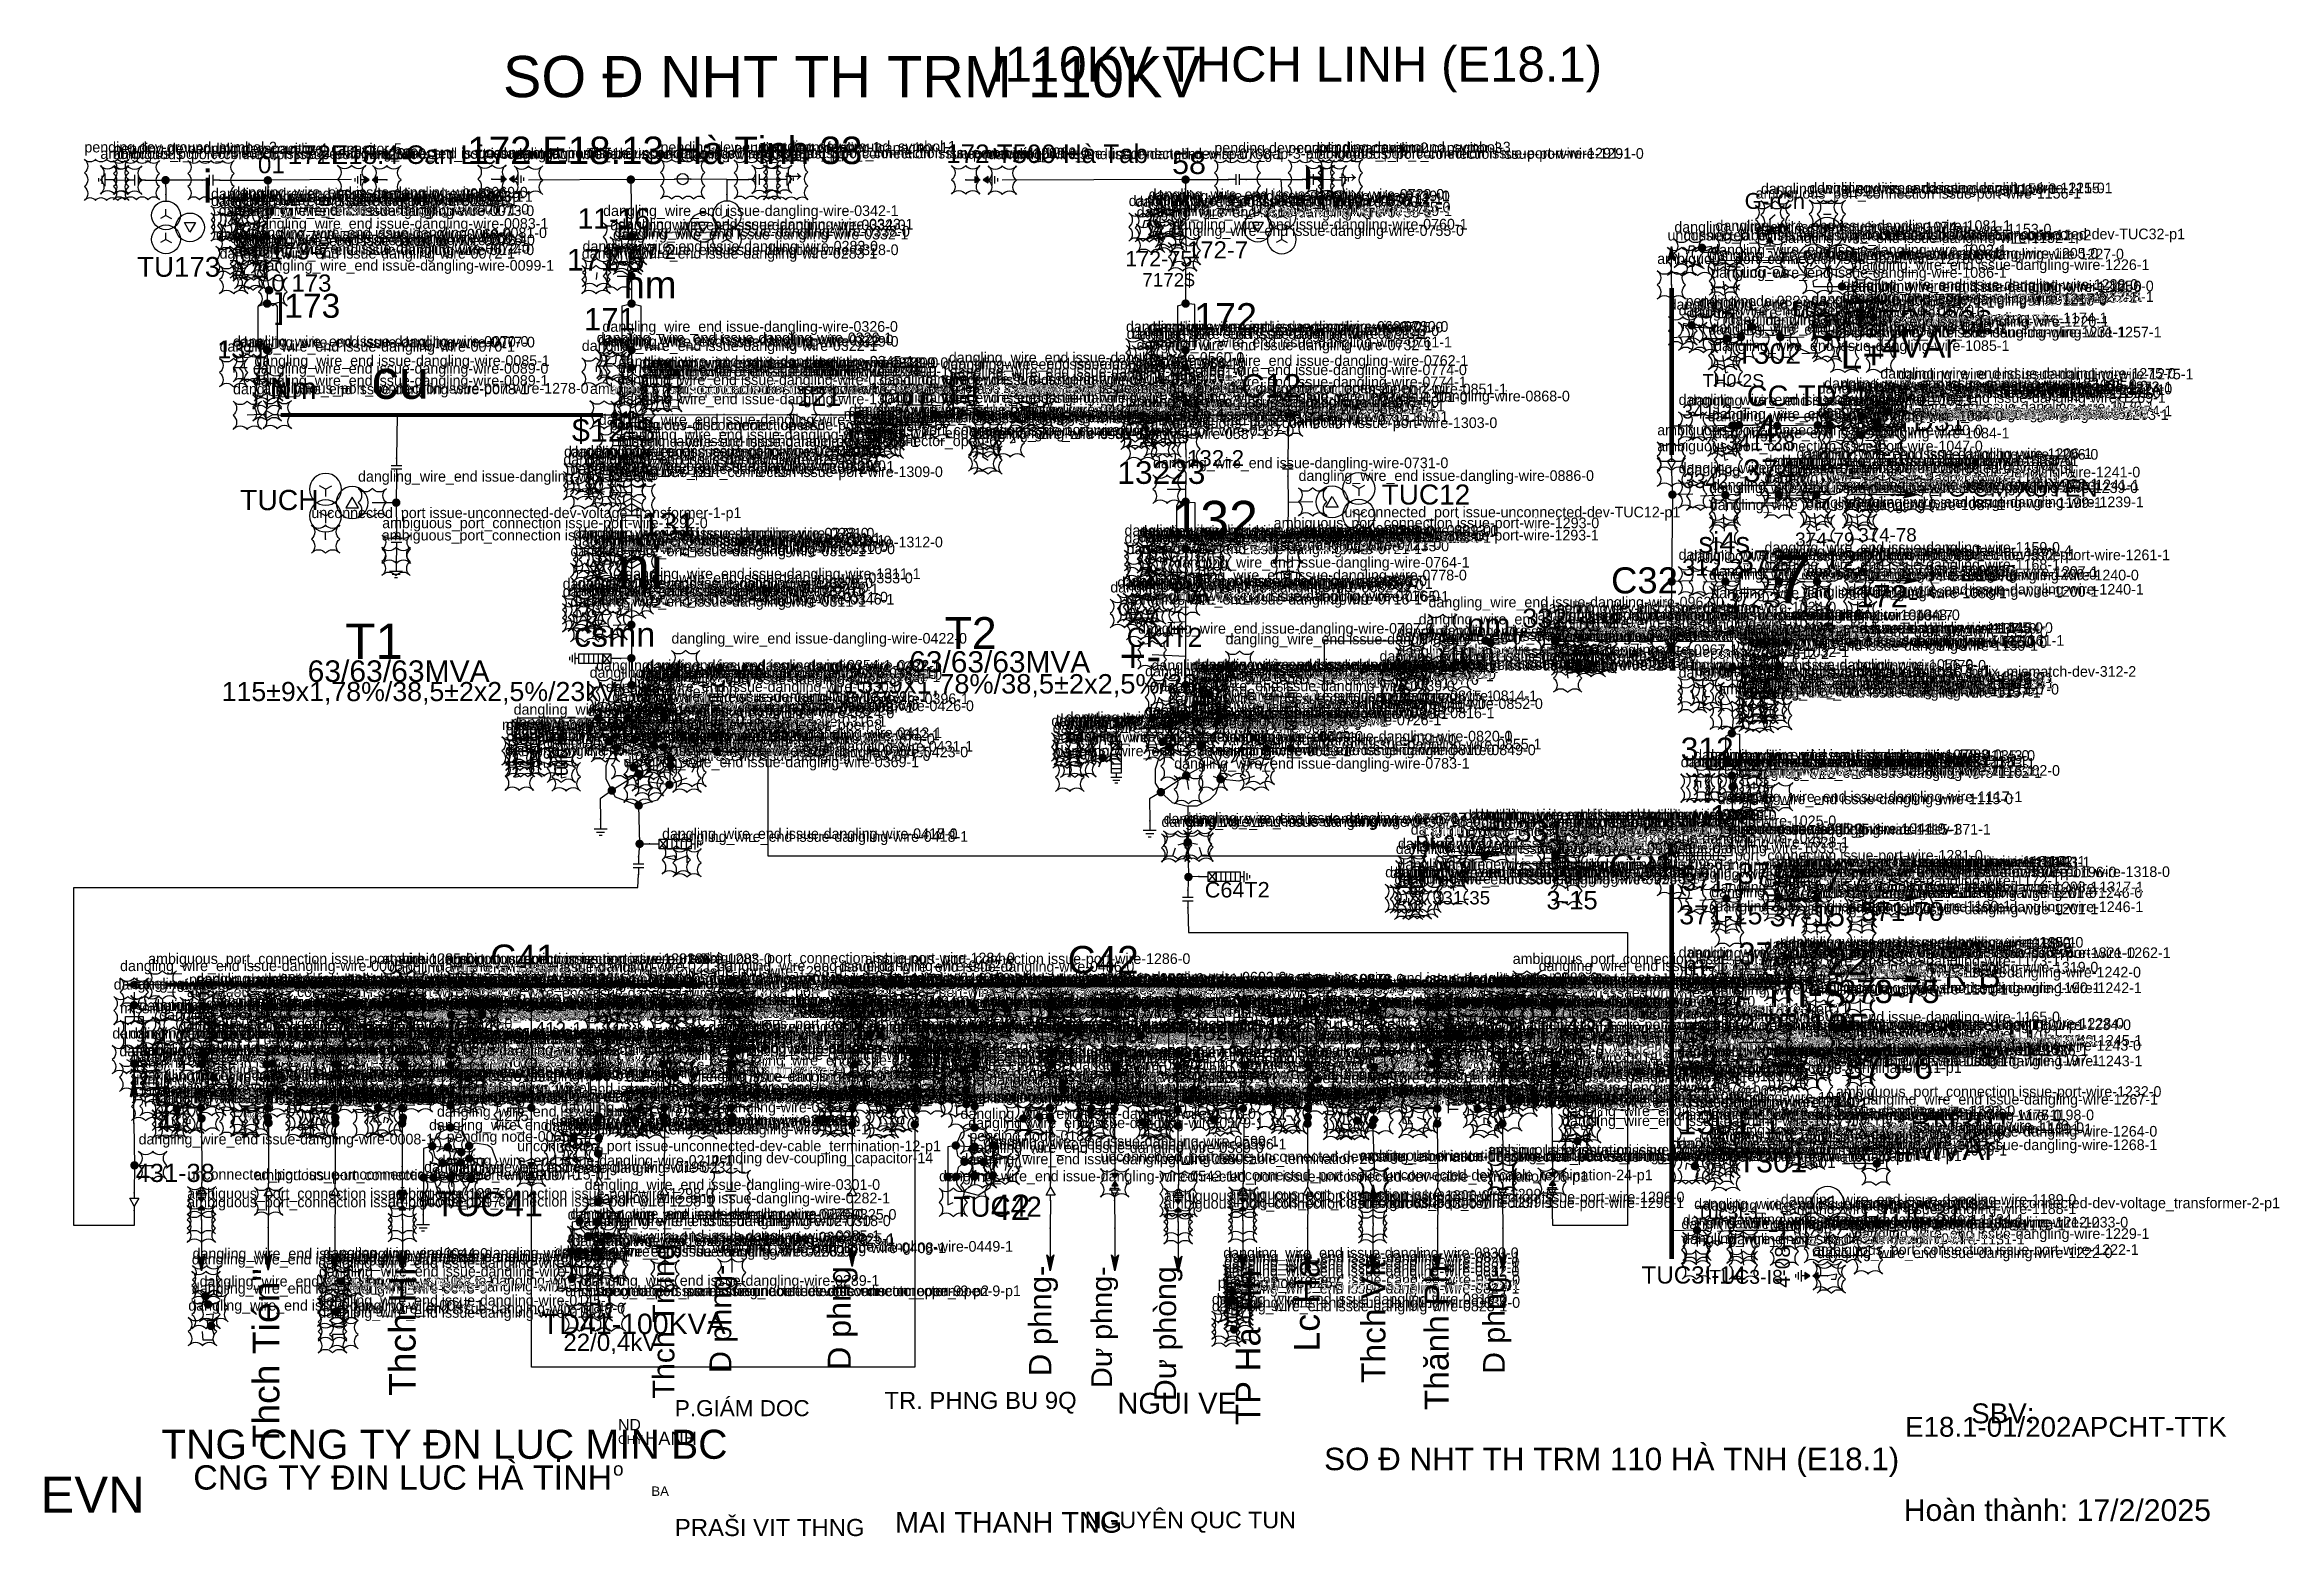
# Model space of a CAD drawing. Header units: millimetres. Extents: x -274 to 321, y 3 to 213.
# Drawn here: x 6.8 to 321.4, y 3.2 to 213.2 of the extents above; entities that cross this region are included whole.
import ezdxf

# ---------------------------------------------------------------- set-up
doc = ezdxf.new("R2010")
doc.units = ezdxf.units.MM
doc.layers.add('AI_REVIEW', color=2, linetype='Continuous')
doc.layers.add('TEXT', color=7, linetype='Continuous')
for name, color, linetype, lineweight in [('BUSBAR_22KV', 5, 'Continuous', 50), ('BUSBAR_35KV', 30, 'Continuous', 50), ('BUSBAR_OTHER', 7, 'Continuous', 50), ('GROUND', 3, 'Continuous', 25), ('HV_110KV', 1, 'Continuous', 25), ('HV_500KV', 6, 'Continuous', 25), ('MV_22KV', 5, 'Continuous', 25), ('MV_35KV', 30, 'Continuous', 25), ('SLD_OTHER', 7, 'Continuous', 25)]:
    doc.layers.add(name, color=color, linetype=linetype, lineweight=lineweight)
doc.layers.add('SYM_PORTS', color=8, linetype='Continuous', plot=False)
doc.styles.add('SLD_TEXT', font='arial.ttf')

msp = doc.modelspace()

# ---------------------------------------------------------------- texts
at = {"layer": 'AI_REVIEW', "char_height": 1.5, "attachment_point": 7}
for s, insert in [('pending dev-ground_symbol-2', (12.375, 197.55)), ('ambiguous_port_connection issue-port-wire-1290-0', (14.625, 196.65)), ('ambiguous_port_connection issue-port-wire-1290-1', (16.45, 196.6)), ('pending dev-coupling_capacitor-4', (16.45, 197.35)), ('pending dev-coupling_capacitor-5', (26.95, 197.35)), ('dangling_wire_end issue-dangling-wire-0151-0', (48, 196.7)), ('unconnected_port issue-unconnected-dev-spark_gap-2-p1', (52.95, 196.65)), ('unconnected_port issue-unconnected-dev-spark_gap-1-p1', (67.75, 196.75)), ('dangling_wire_end issue-dangling-wire-0339-1', (72.9, 196.6)), ('pending dev-current_transformer-1', (93.475, 197.538)), ('pending dev-coupling_capacitor-1', (103.85, 197.45)), ('ambiguous_port_connection issue-port-wire-1289-1', (106.35, 196.7)), ('ambiguous_port_connection issue-port-wire-1289-0', (107.975, 196.75)), ('pending dev-ground_symbol-1', (107.975, 197.65)), ('unconnected_port issue-unconnected-dev-spark_gap-3-p1', (134.45, 196.65)), ('dangling_wire_end issue-dangling-wire-0768-1', (139.6, 196.6)), ('pending dev-coupling_capacitor-2', (171.45, 197.45)), ('pending dev-coupling_capacitor-3', (181.85, 197.45)), ('ambiguous_port_connection issue-port-wire-1291-1', (184.35, 196.7)), ('ambiguous_port_connection issue-port-wire-1291-0', (186.075, 196.65)), ('pending dev-ground_symbol-3', (186.075, 197.55)), ('dangling_wire_end issue-dangling-wire-0058-0', (30.2, 191)), ('dangling_wire_end issue-dangling-wire-0058-1', (30.2, 190)), ('dangling_wire_end issue-dangling-wire-0062-1', (31.1, 190.2)), ('dangling_wire_end issue-dangling-wire-0064-1', (31.8, 190)), ('dangling_wire_end issue-dangling-wire-0063-1', (32.6, 190.6)), ('dangling_wire_end issue-dangling-wire-0069-0', (33.2, 191.2)), ('dangling_wire_end issue-dangling-wire-0069-1', (33.9, 190.6)), ('dangling_wire_end issue-dangling-wire-0698-1', (159.4, 190)), ('dangling_wire_end issue-dangling-wire-0700-1', (160.3, 189.9)), ('dangling_wire_end issue-dangling-wire-0711-1', (162, 190.4)), ('dangling_wire_end issue-dangling-wire-0712-1', (162, 190.2)), ('dangling_wire_end issue-dangling-wire-0729-0', (162.2, 190.9)), ('dangling_wire_end issue-dangling-wire-0729-1', (163, 190.675)), ('dangling_wire_end issue-dangling-wire-0734-0', (163, 190.675)), ('dangling_wire_end issue-dangling-wire-0734-1', (163, 190.675)), ('ambiguous_port_connection issue-port-wire-1156-1', (247.65, 191.05)), ('dangling_wire_end issue-dangling-wire-1156-0', (248.4, 191.7)), ('dangling_wire_end issue-dangling-wire-1215-0', (255.2, 191.8)), ('dangling_wire_end issue-dangling-wire-1215-1', (256.3, 191.8)), ('dangling_wire_end issue-dangling-wire-0071-1', (31.267, 188.633)), ('dangling_wire_end issue-dangling-wire-0071-0', (33.4, 188.8)), ('dangling_wire_end issue-dangling-wire-0073-0', (34.1, 188.6)), ('dangling_wire_end issue-dangling-wire-0083-1', (36.1, 186.8)), ('dangling_wire_end issue-dangling-wire-0342-1', (85.4, 188.6)), ('dangling_wire_end issue-dangling-wire-0735-1', (160.5, 188.4)), ('dangling_wire_end issue-dangling-wire-0735-0', (163.1, 189.1)), ('dangling_wire_end issue-dangling-wire-0759-1', (163.3, 188.6)), ('dangling_wire_end issue-dangling-wire-0060-0', (30.9, 185.3)), ('dangling_wire_end issue-dangling-wire-0060-1', (32.9, 184.8)), ('dangling_wire_end issue-dangling-wire-0076-1', (33.3, 184.4)), ('dangling_wire_end issue-dangling-wire-0076-0', (34.2, 184.5)), ('dangling_wire_end issue-dangling-wire-0081-0', (35.9, 185.5)), ('dangling_wire_end issue-dangling-wire-0283-0', (82.5, 183.6)), ('dangling_wire_end issue-dangling-wire-0332-0', (86.4, 186.6)), ('dangling_wire_end issue-dangling-wire-0332-1', (86.8, 185.3)), ('dangling_wire_end issue-dangling-wire-0338-0', (87, 185.7)), ('dangling_wire_end issue-dangling-wire-0343-1', (87.5, 186.7)), ('dangling_wire_end issue-dangling-wire-0755-0', (165, 185.8)), ('dangling_wire_end issue-dangling-wire-0760-1', (165.5, 186.7)), ('unconnected_port issue-unconnected-dev-disconnector_open-1-p2', (235.25, 185.156)), ('dangling_wire_end issue-dangling-wire-1074-1', (236.2, 186.3)), ('missing_label issue-missing_label-dev-disconnector_open-1', (237.5, 185.156)), ('dangling_wire_end issue-dangling-wire-1081-1', (242, 186.5)), ('dangling_wire_end issue-dangling-wire-1153-0', (247.7, 186)), ('dangling_wire_end issue-dangling-wire-1152-1', (251.1, 184.8)), ('unconnected_port issue-unconnected-dev-TUC32-p1', (260.825, 185.325)), ('dangling_wire_end issue-dangling-wire-0072-1', (31.4, 182.6)), ('dangling_wire_end issue-dangling-wire-0072-0', (33.5, 183.3)), ('dangling_wire_end issue-dangling-wire-0074-0', (34.1, 183.1)), ('dangling_wire_end issue-dangling-wire-0099-1', (36.9, 180.9)), ('dangling_wire_end issue-dangling-wire-0283-1', (82.4, 182.6)), ('dangling_wire_end issue-dangling-wire-0328-0', (85.4, 183.1)), ('ambiguous_port_connection issue-port-wire-1276-0', (233.8, 181.85)), ('dangling_wire_end issue-dangling-wire-1086-0', (241.1, 182.4)), ('dangling_wire_end issue-dangling-wire-1092-1', (241.4, 183.1)), ('dangling_wire_end issue-dangling-wire-1205-0', (254.3, 182.6)), ('dangling_wire_end issue-dangling-wire-1227-0', (257.9, 182.5)), ('dangling_wire_end issue-dangling-wire-1226-1', (261.5, 181)), ('dangling_wire_end issue-dangling-wire-1086-1', (241.4, 179.9)), ('dangling_wire_end issue-dangling-wire-1238-0', (259.9, 178.2)), ('dangling_wire_end issue-dangling-wire-1244-0', (260.4, 177.9)), ('dangling_wire_end issue-dangling-wire-1256-0', (262.1, 178)), ('dangling_wire_end issue-dangling-wire-1054-1', (235.4, 175.4)), ('dangling_wire_end issue-dangling-wire-1057-0', (236.8, 174.6)), ('pending node-0323', (237.786, 175.886)), ('dangling_wire_end issue-dangling-wire-1075-0', (238.3, 174.3)), ('dangling_wire_end issue-dangling-wire-1071-1', (239.7, 175.7)), ('dangling_wire_end issue-dangling-wire-1217-0', (255.5, 176.2)), ('dangling_wire_end issue-dangling-wire-1218-0', (255.5, 176)), ('dangling_wire_end issue-dangling-wire-1237-1', (259.8, 176.4)), ('dangling_wire_end issue-dangling-wire-1252-1', (260.5, 176.5)), ('dangling_wire_end issue-dangling-wire-1258-1', (262.1, 176.5)), ('dangling_wire_end issue-dangling-wire-0326-0', (85.3, 172.3)), ('dangling_wire_end issue-dangling-wire-0689-0', (159, 172.3)), ('dangling_wire_end issue-dangling-wire-0689-1', (159.1, 171.3)), ('dangling_wire_end issue-dangling-wire-0713-1', (159.9, 171.3)), ('dangling_wire_end issue-dangling-wire-0713-0', (161.5, 171.7)), ('dangling_wire_end issue-dangling-wire-0725-0', (162.1, 172.2)), ('dangling_wire_end issue-dangling-wire-0730-0', (162.8, 172.3)), ('dangling_wire_end issue-dangling-wire-1085-0', (241, 171.9)), ('dangling_wire_end issue-dangling-wire-1111-1', (241.4, 172.2)), ('dangling_wire_end issue-dangling-wire-1130-1', (243.7, 173.3)), ('dangling_wire_end issue-dangling-wire-1175-1', (249, 173.2)), ('dangling_wire_end issue-dangling-wire-1174-1', (255.6, 173.5)), ('dangling_wire_end issue-dangling-wire-1220-1', (255.8, 173)), ('dangling_wire_end issue-dangling-wire-1231-1', (258.2, 171.5)), ('dangling_wire_end issue-dangling-wire-1257-1', (263.2, 171.5)), ('dangling_wire_end issue-dangling-wire-0070-1', (31.4, 169.5)), ('dangling_wire_end issue-dangling-wire-0070-0', (33.3, 170.2)), ('dangling_wire_end issue-dangling-wire-0077-0', (34.2, 170.1)), ('dangling_wire_end issue-dangling-wire-0322-1', (82.4, 169.6)), ('dangling_wire_end issue-dangling-wire-0326-1', (84.5, 170.7)), ('dangling_wire_end issue-dangling-wire-0322-0', (84.7, 170.4)), ('dangling_wire_end issue-dangling-wire-0329-0', (85.4, 170.2)), ('dangling_wire_end issue-dangling-wire-0560-0', (134.067, 167.933)), ('dangling_wire_end issue-dangling-wire-0560-1', (134.067, 167.933)), ('dangling_wire_end issue-dangling-wire-0732-1', (160.5, 169.7)), ('dangling_wire_end issue-dangling-wire-0761-1', (163.3, 170.1)), ('dangling_wire_end issue-dangling-wire-1085-1', (241.8, 169.6)), ('dangling_wire_end issue-dangling-wire-0089-0', (36.1, 166.4)), ('dangling_wire_end issue-dangling-wire-0089-1', (36.1, 164.7)), ('dangling_wire_end issue-dangling-wire-0085-1', (36.3, 167.5)), ('dangling_wire_end issue-dangling-wire-0356-1', (87.4, 164.8)), ('dangling_wire_end issue-dangling-wire-0356-0', (87.5, 166.5)), ('dangling_wire_end issue-dangling-wire-0345-1', (87.6, 167.4)), ('dangling_wire_end issue-dangling-wire-0378-1', (90.4, 166)), ('dangling_wire_end issue-dangling-wire-0378-0', (90.5, 167.2)), ('dangling_wire_end issue-dangling-wire-0389-0', (91, 167.2)), ('dangling_wire_end issue-dangling-wire-0389-1', (91.1, 166)), ('dangling_wire_end issue-dangling-wire-0409-0', (92.4, 167.2)), ('dangling_wire_end issue-dangling-wire-0409-1', (92.5, 166)), ('dangling_wire_end issue-dangling-wire-0514-0', (124.3, 164.8)), ('dangling_wire_end issue-dangling-wire-0539-0', (130.2, 164.9)), ('dangling_wire_end issue-dangling-wire-0564-1', (133.2, 167)), ('dangling_wire_end issue-dangling-wire-0561-0', (134.2, 166)), ('dangling_wire_end issue-dangling-wire-0561-1', (134.2, 165.4)), ('dangling_wire_end issue-dangling-wire-0564-0', (134.3, 167.1)), ('dangling_wire_end issue-dangling-wire-0774-0', (165.4, 166.2)), ('dangling_wire_end issue-dangling-wire-0762-1', (165.6, 167.5)), ('dangling_wire_end issue-dangling-wire-1275-0', (265.2, 165.7)), ('dangling_wire_end issue-dangling-wire-1275-1', (267.7, 165.6)), ('dangling_wire_end issue-dangling-wire-0078-1', (33.3, 163.5)), ('ambiguous_port_connection issue-port-wire-1278-0', (37.525, 163.6)), ('ambiguous_port_connection issue-port-wire-1277-0', (83.55, 163.55)), ('ambiguous_port_connection issue-port-wire-1279-0', (86.475, 163.5)), ('dangling_wire_end issue-dangling-wire-1304-0', (87.5, 162.1)), ('ambiguous_port_connection issue-port-wire-0465-1', (88.725, 163.5)), ('missing_label issue-missing_label-dev-disconnector_open-3', (111.6, 163.556)), ('dangling_wire_end issue-dangling-wire-0513-1', (124.3, 162.3)), ('unconnected_port issue-unconnected-dev-121-p2', (124.75, 163.7)), ('unconnected_port issue-unconnected-dev-121-p1', (129.75, 163.7)), ('dangling_wire_end issue-dangling-wire-0540-1', (130.2, 162.3)), ('missing_label issue-missing_label-dev-disconnector_open-2', (142.45, 163.638)), ('dangling_wire_end issue-dangling-wire-0741-1', (143.9, 163.2)), ('unconnected_port issue-unconnected-dev-disconnector_open-2-p1', (144.95, 163.638)), ('dangling_wire_end issue-dangling-wire-0686-0', (158.3, 161.7)), ('dangling_wire_end issue-dangling-wire-0714-0', (161.5, 161.7)), ('dangling_wire_end issue-dangling-wire-0774-1', (165.4, 164.5)), ('dangling_wire_end issue-dangling-wire-1301-0', (165.5, 162.4)), ('ambiguous_port_connection issue-port-wire-0851-1', (166.825, 163.5)), ('dangling_wire_end issue-dangling-wire-0868-0', (179.9, 162.5)), ('dangling_wire_end issue-dangling-wire-1050-1', (236.8, 162)), ('dangling_wire_end issue-dangling-wire-1093-1', (238.2, 161.9)), ('dangling_wire_end issue-dangling-wire-1223-0', (256.4, 163.6)), ('dangling_wire_end issue-dangling-wire-1224-0', (257.3, 164.3)), ('dangling_wire_end issue-dangling-wire-1235-0', (259.7, 164.1)), ('dangling_wire_end issue-dangling-wire-1254-0', (261.3, 163.9)), ('dangling_wire_end issue-dangling-wire-1259-0', (262.2, 163)), ('dangling_wire_end issue-dangling-wire-1271-0', (263.1, 163)), ('dangling_wire_end issue-dangling-wire-1272-1', (263.7, 163.4)), ('dangling_wire_end issue-dangling-wire-1269-1', (263.8, 162.3)), ('dangling_wire_end issue-dangling-wire-1273-1', (264.7, 163.8)), ('dangling_wire_end issue-dangling-wire-1274-0', (264.7, 163.5)), ('dangling_wire_end issue-dangling-wire-1305-1', (84.8, 159.2)), ('pending dev-disconnector_open-6', (86.344, 158.45)), ('ambiguous_port_connection issue-port-wire-1306-0', (87.356, 158.45)), ('missing_label issue-missing_label-dev-disconnector_open-4', (119.256, 160)), ('dangling_wire_end issue-dangling-wire-0494-0', (120, 160.6)), ('dangling_wire_end issue-dangling-wire-0494-1', (120, 159.6)), ('dangling_wire_end issue-dangling-wire-0497-0', (120.7, 160.6)), ('dangling_wire_end issue-dangling-wire-0497-1', (120.8, 159.6)), ('dangling_wire_end issue-dangling-wire-0502-1', (121.5, 159.5)), ('dangling_wire_end issue-dangling-wire-0502-0', (122.3, 160)), ('dangling_wire_end issue-dangling-wire-0507-0', (122.9, 160.6)), ('dangling_wire_end issue-dangling-wire-0507-1', (123, 159.6)), ('dangling_wire_end issue-dangling-wire-0509-1', (123.7, 159.4)), ('dangling_wire_end issue-dangling-wire-0509-0', (123.8, 160.6)), ('missing_label issue-missing_label-dev-disconnector_open-5', (136.856, 159.9)), ('dangling_wire_end issue-dangling-wire-0593-0', (137.4, 160.6)), ('dangling_wire_end issue-dangling-wire-0593-1', (137.5, 159.6)), ('dangling_wire_end issue-dangling-wire-0605-0', (140.7, 159.625)), ('dangling_wire_end issue-dangling-wire-0605-1', (140.7, 159.625)), ('dangling_wire_end issue-dangling-wire-0686-1', (158.3, 160.7)), ('dangling_wire_end issue-dangling-wire-0715-1', (159.1, 159.1)), ('dangling_wire_end issue-dangling-wire-0701-1', (159.2, 160.8)), ('dangling_wire_end issue-dangling-wire-0702-1', (161, 161.2)), ('dangling_wire_end issue-dangling-wire-0715-0', (161.5, 159.6)), ('dangling_wire_end issue-dangling-wire-0717-1', (162.275, 161.1)), ('dangling_wire_end issue-dangling-wire-1302-1', (162.8, 159.6)), ('ambiguous_port_connection issue-port-wire-1303-0', (165.456, 158.75)), ('dangling_wire_end issue-dangling-wire-1084-0', (240.9, 159.7)), ('dangling_wire_end issue-dangling-wire-1095-1', (241.5, 160)), ('dangling_wire_end issue-dangling-wire-1221-1', (256.4, 160.4)), ('dangling_wire_end issue-dangling-wire-1249-1', (257, 160)), ('dangling_wire_end issue-dangling-wire-1225-0', (257.62, 161.36)), ('dangling_wire_end issue-dangling-wire-1225-1', (257.62, 161.36)), ('dangling_wire_end issue-dangling-wire-1253-0', (261.1, 160)), ('dangling_wire_end issue-dangling-wire-1250-1', (261.5, 160.2)), ('dangling_wire_end issue-dangling-wire-1270-1', (262.2, 161)), ('dangling_wire_end issue-dangling-wire-1253-1', (264.2, 159.9)), ('dangling_wire_end issue-dangling-wire-1274-1', (264.7, 160.4)), ('missing_label issue-missing_label-dev-disconnector_open-6', (87.356, 156.2)), ('dangling_wire_end issue-dangling-wire-0365-0', (88.2, 157.1)), ('dangling_wire_end issue-dangling-wire-0365-1', (88.3, 156.1)), ('ambiguous_port_connection issue-port-wire-0491-0', (119.256, 157.75)), ('dangling_wire_end issue-dangling-wire-0491-1', (120, 157.3)), ('ambiguous_port_connection issue-port-wire-0587-0', (136.856, 157.65)), ('dangling_wire_end issue-dangling-wire-0587-1', (137.6, 157.2)), ('ambiguous_port_connection issue-port-wire-1280-0', (233.8, 157.725)), ('ambiguous_port_connection issue-port-wire-1047-0', (233.8, 155.475)), ('dangling_wire_end issue-dangling-wire-1084-1', (241.8, 157.3)), ('dangling_wire_end issue-dangling-wire-0264-1', (79.8, 153.6)), ('dangling_wire_end issue-dangling-wire-0264-0', (79.9, 154.7)), ('dangling_wire_end issue-dangling-wire-0271-0', (80.8, 154.7)), ('dangling_wire_end issue-dangling-wire-0309-1', (80.8, 152.3)), ('dangling_wire_end issue-dangling-wire-0271-1', (81.5, 154.3)), ('dangling_wire_end issue-dangling-wire-0306-1', (82.9, 153.6)), ('dangling_wire_end issue-dangling-wire-0306-0', (83, 154.8)), ('dangling_wire_end issue-dangling-wire-0309-0', (83.6, 152.7)), ('dangling_wire_end issue-dangling-wire-1308-1', (84.8, 152.6)), ('dangling_wire_end issue-dangling-wire-0731-0', (162.8, 153.1)), ('dangling_wire_end issue-dangling-wire-1058-0', (236.8, 152.4)), ('unconnected_port issue-unconnected-dev-374-p1', (248.45, 152.4)), ('dangling_wire_end issue-dangling-wire-1158-0', (248.9, 153.4)), ('dangling_wire_end issue-dangling-wire-1187-0', (250.7, 153.4)), ('dangling_wire_end issue-dangling-wire-1187-1', (251.5, 153.4)), ('dangling_wire_end issue-dangling-wire-1206-1', (253.4, 154.4)), ('dangling_wire_end issue-dangling-wire-1206-0', (254.3, 154.3)), ('pending dev-line_feeder_arrow-3', (262.65, 152.85)), ('dangling_wire_end issue-dangling-wire-0156-0', (50.9, 151.2)), ('pending dev-131', (86.05, 151.85)), ('ambiguous_port_connection issue-port-wire-1309-0', (87.4, 151.85)), ('dangling_wire_end issue-dangling-wire-0886-0', (183.3, 151.3)), ('dangling_wire_end issue-dangling-wire-1096-1', (237.9, 152.1)), ('dangling_wire_end issue-dangling-wire-1087-0', (241.1, 149.6)), ('dangling_wire_end issue-dangling-wire-1097-1', (241.5, 150)), ('dangling_wire_end issue-dangling-wire-1166-1', (248.9, 151)), ('dangling_wire_end issue-dangling-wire-1199-0', (253.9, 149.7)), ('dangling_wire_end issue-dangling-wire-1202-1', (254.3, 150.1)), ('dangling_wire_end issue-dangling-wire-1239-0', (259.9, 149.6)), ('dangling_wire_end issue-dangling-wire-1241-1', (260.1, 150)), ('dangling_wire_end issue-dangling-wire-1241-0', (260.2, 151.8)), ('unconnected_port issue-unconnected-dev-voltage_transformer-1-p1', (44.325, 146.075)), ('unconnected_port issue-unconnected-dev-TUC12-p1', (189.775, 146.175)), ('dangling_wire_end issue-dangling-wire-1087-1', (241.2, 147.2)), ('dangling_wire_end issue-dangling-wire-1199-1', (254.8, 147.5)), ('dangling_wire_end issue-dangling-wire-1239-1', (260.7, 147.6)), ('ambiguous_port_connection issue-port-wire-1292-1', (54.25, 142.925)), ('ambiguous_port_connection issue-port-wire-1292-0', (54.3, 144.65)), ('dangling_wire_end issue-dangling-wire-0273-0', (81.2, 143.2)), ('dangling_wire_end issue-dangling-wire-0281-0', (82, 143.2)), ('dangling_wire_end issue-dangling-wire-0688-0', (158.8, 143.6)), ('dangling_wire_end issue-dangling-wire-0706-0', (160.6, 143.3)), ('dangling_wire_end issue-dangling-wire-0709-1', (160.8, 142.7)), ('dangling_wire_end issue-dangling-wire-0709-0', (160.9, 143.5)), ('dangling_wire_end issue-dangling-wire-0706-1', (161.6, 143.1)), ('dangling_wire_end issue-dangling-wire-0722-0', (161.9, 142.7)), ('dangling_wire_end issue-dangling-wire-0802-0', (167.8, 142.8)), ('dangling_wire_end issue-dangling-wire-0809-0', (168.8, 143.6)), ('dangling_wire_end issue-dangling-wire-0813-0', (169.833, 143.567)), ('dangling_wire_end issue-dangling-wire-0813-1', (169.833, 143.567)), ('ambiguous_port_connection issue-port-wire-1293-1', (179.75, 142.925)), ('ambiguous_port_connection issue-port-wire-1293-0', (179.8, 144.65)), ('dangling_wire_end issue-dangling-wire-0310-1', (80.8, 140.7)), ('dangling_wire_end issue-dangling-wire-0273-1', (81.3, 142.2)), ('dangling_wire_end issue-dangling-wire-0281-1', (82.9, 142.5)), ('dangling_wire_end issue-dangling-wire-0319-1', (83.5, 142.2)), ('dangling_wire_end issue-dangling-wire-0310-0', (83.9, 141.3)), ('dangling_wire_end issue-dangling-wire-0319-0', (84.4, 142.1)), ('dangling_wire_end issue-dangling-wire-1310-0', (84.9, 141)), ('ambiguous_port_connection issue-port-wire-1312-0', (87.4, 141.95)), ('dangling_wire_end issue-dangling-wire-0688-1', (158.8, 142.5)), ('dangling_wire_end issue-dangling-wire-0721-1', (159.1, 141)), ('dangling_wire_end issue-dangling-wire-0721-0', (161.8, 141.6)), ('dangling_wire_end issue-dangling-wire-0722-1', (162.7, 142.6)), ('dangling_wire_end issue-dangling-wire-0733-0', (162.9, 141.4)), ('dangling_wire_end issue-dangling-wire-0802-1', (167.1, 142.6)), ('dangling_wire_end issue-dangling-wire-0809-1', (168.8, 142.6)), ('dangling_wire_end issue-dangling-wire-1059-0', (236.8, 140.2)), ('dangling_wire_end issue-dangling-wire-1098-1', (238.3, 140)), ('unconnected_port issue-unconnected-dev-372-p1', (248.45, 140.2)), ('dangling_wire_end issue-dangling-wire-1159-0', (248.9, 141.2)), ('pending dev-cable_termination-7', (250.275, 140.662)), ('ambiguous_port_connection issue-port-wire-1261-1', (260.15, 140.144)), ('pending dev-line_feeder_arrow-4', (262.75, 140.75)), ('dangling_wire_end issue-dangling-wire-0353-0', (87.4, 136.9)), ('dangling_wire_end issue-dangling-wire-1311-1', (88.5, 137.5)), ('dangling_wire_end issue-dangling-wire-0687-0', (158.6, 136.5)), ('dangling_wire_end issue-dangling-wire-0697-0', (159.8, 136.5)), ('dangling_wire_end issue-dangling-wire-0778-0', (165.4, 137.3)), ('dangling_wire_end issue-dangling-wire-0764-1', (165.8, 139.1)), ('dangling_wire_end issue-dangling-wire-1088-0', (241.1, 137.4)), ('dangling_wire_end issue-dangling-wire-1099-1', (241.4, 137.9)), ('dangling_wire_end issue-dangling-wire-1168-1', (248.9, 138.8)), ('dangling_wire_end issue-dangling-wire-1200-0', (254.1, 137.4)), ('dangling_wire_end issue-dangling-wire-1207-1', (254.3, 137.8)), ('dangling_wire_end issue-dangling-wire-1240-0', (260, 137.3)), ('dangling_wire_end issue-dangling-wire-0263-0', (79.7, 136.1)), ('dangling_wire_end issue-dangling-wire-0263-1', (79.7, 135)), ('dangling_wire_end issue-dangling-wire-0274-1', (80.5, 135.1)), ('dangling_wire_end issue-dangling-wire-0311-1', (80.8, 133.6)), ('dangling_wire_end issue-dangling-wire-0274-0', (81.2, 135.6)), ('dangling_wire_end issue-dangling-wire-0278-0', (81.8, 136.2)), ('dangling_wire_end issue-dangling-wire-0278-1', (82.6, 135.35)), ('dangling_wire_end issue-dangling-wire-0311-0', (83.9, 134.2)), ('dangling_wire_end issue-dangling-wire-0346-1', (84.8, 133.9)), ('dangling_wire_end issue-dangling-wire-0682-1', (156.8, 135.6)), ('dangling_wire_end issue-dangling-wire-0685-0', (157.8, 136.3)), ('dangling_wire_end issue-dangling-wire-0716-1', (159.1, 133.9)), ('dangling_wire_end issue-dangling-wire-0693-0', (159.3, 135.9)), ('dangling_wire_end issue-dangling-wire-0697-1', (160.6, 136.1)), ('dangling_wire_end issue-dangling-wire-0716-0', (161.6, 134.4)), ('dangling_wire_end issue-dangling-wire-0765-1', (162.9, 134.3)), ('dangling_wire_end issue-dangling-wire-0962-0', (201.6, 133.5)), ('dangling_wire_end issue-dangling-wire-1088-1', (241.4, 134.8)), ('dangling_wire_end issue-dangling-wire-1200-1', (254.3, 135)), ('dangling_wire_end issue-dangling-wire-1240-1', (260.7, 135.3)), ('dangling_wire_end issue-dangling-wire-0968-1', (200.2, 131.1)), ('ambiguous_port_connection issue-port-wire-1294-0', (216.95, 131.7)), ('dangling_wire_end issue-dangling-wire-1024-0', (217.4, 132.8)), ('dangling_wire_end issue-dangling-wire-1026-1', (217.4, 130.5)), ('ambiguous_port_connection issue-port-wire-1294-1', (219.65, 131.644)), ('pending dev-disconnector_open-7', (219.65, 132.656)), ('missing_label issue-missing_label-dev-disconnector_open-7', (221.9, 131.644)), ('dangling_wire_end issue-dangling-wire-1043-1', (232.7, 131.7)), ('dangling_wire_end issue-dangling-wire-1048-0', (234.8, 131.7)), ('dangling_wire_end issue-dangling-wire-0422-0', (95.025, 128.4)), ('dangling_wire_end issue-dangling-wire-0707-0', (160.7, 129.8)), ('dangling_wire_end issue-dangling-wire-0835-0', (173.025, 128.3)), ('dangling_wire_end issue-dangling-wire-0930-0', (197, 128.8)), ('dangling_wire_end issue-dangling-wire-0933-0', (197.2, 129.4)), ('dangling_wire_end issue-dangling-wire-0967-0', (203, 128.7)), ('dangling_wire_end issue-dangling-wire-0969-1', (203.2, 129.5)), ('dangling_wire_end issue-dangling-wire-1032-0', (218.9, 128.9)), ('dangling_wire_end issue-dangling-wire-1027-1', (219.2, 129.5)), ('dangling_wire_end issue-dangling-wire-1039-1', (220.1, 129.3)), ('dangling_wire_end issue-dangling-wire-1039-0', (220.9, 129.3)), ('dangling_wire_end issue-dangling-wire-1041-0', (221.8, 129.2)), ('dangling_wire_end issue-dangling-wire-1041-1', (222.5, 128.7)), ('dangling_wire_end issue-dangling-wire-1042-0', (223.1, 129.3)), ('dangling_wire_end issue-dangling-wire-1042-1', (224, 129.2)), ('dangling_wire_end issue-dangling-wire-1137-0', (244.9, 129.8)), ('dangling_wire_end issue-dangling-wire-1142-0', (245.4, 128.1)), ('dangling_wire_end issue-dangling-wire-1144-0', (245.6, 129.8)), ('dangling_wire_end issue-dangling-wire-1150-1', (245.8, 127.4)), ('dangling_wire_end issue-dangling-wire-1145-0', (246.5, 129.9)), ('dangling_wire_end issue-dangling-wire-1160-1', (246.8, 128)), ('dangling_wire_end issue-dangling-wire-1150-0', (247.1, 127.8)), ('dangling_wire_end issue-dangling-wire-1151-0', (247.2, 129.3)), ('dangling_wire_end issue-dangling-wire-1154-0', (247.9, 129.9)), ('dangling_wire_end issue-dangling-wire-1161-1', (249.5, 128.1)), ('dangling_wire_end issue-dangling-wire-0354-1', (84.4, 124.6)), ('pending node-0119', (90.822, 123.967)), ('dangling_wire_end issue-dangling-wire-0387-1', (91.3, 124.4)), ('dangling_wire_end issue-dangling-wire-0422-1', (91.5, 124.6)), ('dangling_wire_end issue-dangling-wire-0779-1', (162.6, 124.6)), ('dangling_wire_end issue-dangling-wire-0803-0', (168.1, 124.4)), ('dangling_wire_end issue-dangling-wire-0780-1', (168.4, 124.7)), ('dangling_wire_end issue-dangling-wire-0808-1', (169.4, 124.4)), ('dangling_wire_end issue-dangling-wire-0835-1', (169.6, 124.7)), ('dangling_wire_end issue-dangling-wire-0921-0', (194.7, 125.9)), ('dangling_wire_end issue-dangling-wire-0921-1', (194.9, 124.6)), ('dangling_wire_end issue-dangling-wire-0924-0', (196.6, 124.867)), ('dangling_wire_end issue-dangling-wire-0924-1', (196.6, 124.867)), ('dangling_wire_end issue-dangling-wire-0936-1', (196.6, 124.867)), ('dangling_wire_end issue-dangling-wire-0930-1', (197.2, 126.6)), ('dangling_wire_end issue-dangling-wire-0936-0', (197.3, 125)), ('dangling_wire_end issue-dangling-wire-0937-0', (197.7, 125.9)), ('dangling_wire_end issue-dangling-wire-0937-1', (197.8, 124.7)), ('dangling_wire_end issue-dangling-wire-0967-1', (203.6, 126.8)), ('dangling_wire_end issue-dangling-wire-1032-1', (219.2, 126.5)), ('dangling_wire_end issue-dangling-wire-1056-0', (236.7, 124.7)), ('dangling_wire_end issue-dangling-wire-1076-0', (238.5, 124.6)), ('dangling_wire_end issue-dangling-wire-1076-1', (239.2, 123.9)), ('pending dev-312-2', (241.238, 126.25)), ('dangling_wire_end issue-dangling-wire-0308-0', (83.5, 123.6)), ('dangling_wire_end issue-dangling-wire-0330-0', (85.8, 121.6)), ('pending node-0100', (86.963, 120.931)), ('dangling_wire_end issue-dangling-wire-0376-0', (89.1, 122.7)), ('dangling_wire_end issue-dangling-wire-0384-1', (90.3, 123.5)), ('dangling_wire_end issue-dangling-wire-0386-1', (91, 123.4)), ('dangling_wire_end issue-dangling-wire-0385-1', (91.3, 123)), ('dangling_wire_end issue-dangling-wire-0390-0', (91.5, 123.3)), ('dangling_wire_end issue-dangling-wire-0718-0', (161.7, 123.8)), ('dangling_wire_end issue-dangling-wire-0739-0', (163.7, 121.7)), ('pending node-0231', (165.048, 120.895)), ('dangling_wire_end issue-dangling-wire-0797-0', (167.1, 122.6)), ('dangling_wire_end issue-dangling-wire-0806-1', (168.4, 123.5)), ('dangling_wire_end issue-dangling-wire-0807-1', (169.2, 123.1)), ('dangling_wire_end issue-dangling-wire-0812-0', (169.5, 123.4)), ('dangling_wire_end issue-dangling-wire-1056-1', (236.8, 123.6)), ('ambiguous_port_connection issue-port-wire-1315-0', (242.362, 121.25)), ('busbar_suffix_mismatch issue-busbar_suffix_mismatch-dev-312-2', (242.362, 123.75)), ('dangling_wire_end issue-dangling-wire-1136-0', (244.8, 123)), ('dangling_wire_end issue-dangling-wire-1136-1', (244.9, 122)), ('dangling_wire_end issue-dangling-wire-1146-1', (245.3, 122)), ('dangling_wire_end issue-dangling-wire-1313-0', (245.3, 121)), ('dangling_wire_end issue-dangling-wire-1157-1', (246.2, 120.8)), ('dangling_wire_end issue-dangling-wire-1146-0', (246.6, 122.7)), ('dangling_wire_end issue-dangling-wire-1148-0', (246.8, 122.9)), ('dangling_wire_end issue-dangling-wire-1149-0', (246.8, 122.1)), ('dangling_wire_end issue-dangling-wire-1148-1', (247.918, 122.836)), ('dangling_wire_end issue-dangling-wire-1149-1', (248.1, 122.1)), ('dangling_wire_end issue-dangling-wire-1157-0', (248.767, 121.233)), ('dangling_wire_end issue-dangling-wire-0245-0', (72.8, 118.4)), ('dangling_wire_end issue-dangling-wire-0286-1', (83.2, 118.2)), ('dangling_wire_end issue-dangling-wire-0307-0', (83.4, 118.7)), ('dangling_wire_end issue-dangling-wire-0324-0', (84.8, 117.9)), ('dangling_wire_end issue-dangling-wire-0336-1', (86.7, 120.2)), ('dangling_wire_end issue-dangling-wire-0337-1', (87.5, 118.7)), ('dangling_wire_end issue-dangling-wire-0366-0', (88.2, 119)), ('dangling_wire_end issue-dangling-wire-0395-1', (89.5, 120.2)), ('dangling_wire_end issue-dangling-wire-0396-1', (95.3, 119.9)), ('dangling_wire_end issue-dangling-wire-0426-0', (96, 118.9)), ('dangling_wire_end issue-dangling-wire-0708-1', (161.5, 117.9)), ('dangling_wire_end issue-dangling-wire-0719-0', (161.7, 118.3)), ('dangling_wire_end issue-dangling-wire-0728-1', (162.8, 117.8)), ('dangling_wire_end issue-dangling-wire-0757-1', (164.9, 119.9)), ('dangling_wire_end issue-dangling-wire-0758-1', (165.5, 118.7)), ('dangling_wire_end issue-dangling-wire-0804-0', (168.1, 119.2)), ('dangling_wire_end issue-dangling-wire-0815-1', (169.3, 120.3)), ('dangling_wire_end issue-dangling-wire-0816-1', (169.3, 117.9)), ('dangling_wire_end issue-dangling-wire-0814-1', (175.3, 120.3)), ('dangling_wire_end issue-dangling-wire-0852-0', (176.1, 119.2)), ('missing_label issue-missing_label-dev-disconnector_open-8', (71.162, 116.25)), ('dangling_wire_end issue-dangling-wire-0246-1', (71.7, 116.2)), ('dangling_wire_end issue-dangling-wire-0244-1', (71.7, 115.5)), ('dangling_wire_end issue-dangling-wire-0243-0', (71.8, 114.6)), ('dangling_wire_end issue-dangling-wire-0245-1', (72.5, 116.6)), ('dangling_wire_end issue-dangling-wire-0244-0', (72.7, 115.6)), ('dangling_wire_end issue-dangling-wire-0246-0', (72.8, 116.3)), ('dangling_wire_end issue-dangling-wire-0243-1', (72.8, 114.6)), ('dangling_wire_end issue-dangling-wire-0250-1', (75.1, 114.7)), ('dangling_wire_end issue-dangling-wire-0250-0', (76, 116.1)), ('dangling_wire_end issue-dangling-wire-0254-1', (77.6, 116.3)), ('dangling_wire_end issue-dangling-wire-0316-1', (83.7, 116.7)), ('pending node-0118', (90.522, 117.067)), ('dangling_wire_end issue-dangling-wire-0382-1', (91.2, 114.8)), ('dangling_wire_end issue-dangling-wire-0413-1', (91.5, 115.1)), ('dangling_wire_end issue-dangling-wire-0635-0', (148.5, 116.8)), ('dangling_wire_end issue-dangling-wire-0635-1', (148.7, 115.8)), ('dangling_wire_end issue-dangling-wire-0639-0', (148.9, 116.3)), ('dangling_wire_end issue-dangling-wire-0675-1', (149.1, 117)), ('dangling_wire_end issue-dangling-wire-0649-1', (149.8, 114.5)), ('dangling_wire_end issue-dangling-wire-0646-0', (150.5, 117.275)), ('dangling_wire_end issue-dangling-wire-0646-1', (150.5, 117.275)), ('dangling_wire_end issue-dangling-wire-0647-0', (150.5, 117.275)), ('dangling_wire_end issue-dangling-wire-0647-1', (150.6, 116.25)), ('dangling_wire_end issue-dangling-wire-0648-0', (150.6, 116.25)), ('dangling_wire_end issue-dangling-wire-0648-1', (150.6, 116.25)), ('dangling_wire_end issue-dangling-wire-0649-0', (150.8, 114.6)), ('pending node-0204', (153.275, 116.5)), ('dangling_wire_end issue-dangling-wire-0659-1', (154.1, 117.1)), ('dangling_wire_end issue-dangling-wire-0657-1', (154.3, 116.7)), ('dangling_wire_end issue-dangling-wire-0726-1', (161.8, 116.9)), ('pending node-0250', (167.498, 116.905)), ('dangling_wire_end issue-dangling-wire-0820-0', (171.825, 114.625)), ('dangling_wire_end issue-dangling-wire-0820-1', (171.825, 114.625)), ('dangling_wire_end issue-dangling-wire-0242-1', (71.6, 112.7)), ('dangling_wire_end issue-dangling-wire-0251-0', (77.5, 113.8)), ('dangling_wire_end issue-dangling-wire-0251-1', (78.2, 112.6)), ('dangling_wire_end issue-dangling-wire-0333-0', (86.6, 114.3)), ('pending node-0114', (88.4, 113.022)), ('dangling_wire_end issue-dangling-wire-0368-1', (89.5, 112.6)), ('dangling_wire_end issue-dangling-wire-0377-0', (89.9, 111.9)), ('dangling_wire_end issue-dangling-wire-0379-0', (90.5, 114.2)), ('dangling_wire_end issue-dangling-wire-0423-0', (95.2, 112.4)), ('dangling_wire_end issue-dangling-wire-0431-1', (95.9, 113.2)), ('dangling_wire_end issue-dangling-wire-0639-1', (149.1, 112.55)), ('dangling_wire_end issue-dangling-wire-0740-0', (163.9, 114.1)), ('dangling_wire_end issue-dangling-wire-0810-0', (169.3, 112.7)), ('dangling_wire_end issue-dangling-wire-0849-0', (175.1, 112.7)), ('dangling_wire_end issue-dangling-wire-0855-1', (175.9, 113.5)), ('dangling_wire_end issue-dangling-wire-1078-0', (239, 112)), ('dangling_wire_end issue-dangling-wire-1083-0', (240.7, 112)), ('dangling_wire_end issue-dangling-wire-1135-0', (244.6, 111.9)), ('dangling_wire_end issue-dangling-wire-1143-0', (245.4, 111.9)), ('dangling_wire_end issue-dangling-wire-0369-1', (88.3, 111)), ('dangling_wire_end issue-dangling-wire-0783-1', (165.8, 110.8)), ('dangling_wire_end issue-dangling-wire-1060-0', (237.1, 111)), ('dangling_wire_end issue-dangling-wire-1060-1', (237.9, 111.1)), ('dangling_wire_end issue-dangling-wire-1078-1', (238.9, 111)), ('dangling_wire_end issue-dangling-wire-1083-1', (240.6, 111)), ('dangling_wire_end issue-dangling-wire-1121-1', (243, 111.1)), ('dangling_wire_end issue-dangling-wire-1135-1', (244.3, 111)), ('dangling_wire_end issue-dangling-wire-1143-1', (245.4, 110.8)), ('dangling_wire_end issue-dangling-wire-1116-1', (245.4, 109.8)), ('dangling_wire_end issue-dangling-wire-1162-1', (246.4, 109.5)), ('dangling_wire_end issue-dangling-wire-1162-0', (248.9, 109.8)), ('dangling_wire_end issue-dangling-wire-1115-0', (242.3, 105.8)), ('dangling_wire_end issue-dangling-wire-1117-1', (243.6, 106.1)), ('dangling_wire_end issue-dangling-wire-0437-1', (164, 102.6)), ('dangling_wire_end issue-dangling-wire-0786-1', (164.3, 103)), ('dangling_wire_end issue-dangling-wire-0787-1', (167.1, 103.1)), ('dangling_wire_end issue-dangling-wire-0798-0', (167.3, 102.7)), ('dangling_wire_end issue-dangling-wire-0980-1', (205.7, 102.6)), ('dangling_wire_end issue-dangling-wire-0980-0', (206.6, 103.5)), ('dangling_wire_end issue-dangling-wire-0988-1', (207.5, 103.6)), ('dangling_wire_end issue-dangling-wire-0988-0', (208.3, 103.6)), ('dangling_wire_end issue-dangling-wire-0990-0', (209, 103.5)), ('dangling_wire_end issue-dangling-wire-0990-1', (209, 102.5)), ('dangling_wire_end issue-dangling-wire-1025-0', (217.4, 102.7)), ('pending dev-371-1', (219.65, 102.556)), ('dangling_wire_end issue-dangling-wire-0417-0', (93.7, 100.9)), ('dangling_wire_end issue-dangling-wire-0417-1', (93.7, 100.9)), ('dangling_wire_end issue-dangling-wire-0418-0', (93.7, 100.9)), ('dangling_wire_end issue-dangling-wire-0418-1', (95.2, 100.5)), ('dangling_wire_end issue-dangling-wire-0931-0', (197, 98.8)), ('dangling_wire_end issue-dangling-wire-0935-1', (197.3, 99.5)), ('dangling_wire_end issue-dangling-wire-0934-1', (199.1, 101.5)), ('dangling_wire_end issue-dangling-wire-0970-1', (200.7, 101.3)), ('dangling_wire_end issue-dangling-wire-0966-0', (202.8, 98.9)), ('dangling_wire_end issue-dangling-wire-0972-1', (203.2, 99.5)), ('ambiguous_port_connection issue-port-wire-1295-0', (216.95, 101.6)), ('dangling_wire_end issue-dangling-wire-1029-1', (217.4, 100.3)), ('dangling_wire_end issue-dangling-wire-1033-0', (218.9, 98.9)), ('dangling_wire_end issue-dangling-wire-1028-1', (219.2, 99.7)), ('ambiguous_port_connection issue-port-wire-1295-1', (219.65, 101.544)), ('busbar_suffix_mismatch issue-busbar_suffix_mismatch-dev-371-1', (221.9, 101.544)), ('dangling_wire_end issue-dangling-wire-1044-0', (232.8, 101.6)), ('dangling_wire_end issue-dangling-wire-1115-1', (234.9, 101.5)), ('dangling_wire_end issue-dangling-wire-0923-0', (195.5, 95.5)), ('dangling_wire_end issue-dangling-wire-0925-0', (196.8, 95.5)), ('dangling_wire_end issue-dangling-wire-0931-1', (197.225, 96.6)), ('dangling_wire_end issue-dangling-wire-0941-0', (199.4, 95.5)), ('dangling_wire_end issue-dangling-wire-0966-1', (203.125, 96.6)), ('dangling_wire_end issue-dangling-wire-1033-1', (219.233, 96.567)), ('ambiguous_port_connection issue-port-wire-1281-0', (233.8, 97.85)), ('dangling_wire_end issue-dangling-wire-1052-1', (236.7, 95.5)), ('unconnected_port issue-unconnected-dev-371-p1', (248.45, 95.6)), ('dangling_wire_end issue-dangling-wire-1163-0', (248.9, 96.6)), ('dangling_wire_end issue-dangling-wire-1184-0', (249.9, 97)), ('pending dev-cable_termination-8', (250.375, 96.062)), ('dangling_wire_end issue-dangling-wire-1184-1', (250.6, 96.9)), ('dangling_wire_end issue-dangling-wire-1194-1', (251.6, 96.9)), ('dangling_wire_end issue-dangling-wire-1192-1', (252.5, 97)), ('ambiguous_port_connection issue-port-wire-1196-0', (252.625, 95.5)), ('dangling_wire_end issue-dangling-wire-1193-1', (253.2, 96.9)), ('ambiguous_port_connection issue-port-wire-1318-0', (260.15, 95.544)), ('pending dev-line_feeder_arrow-7', (262.75, 96.05)), ('dangling_wire_end issue-dangling-wire-0923-1', (196.2, 95.4)), ('dangling_wire_end issue-dangling-wire-0925-1', (196.8, 94.5)), ('dangling_wire_end issue-dangling-wire-0940-1', (198, 94.6)), ('dangling_wire_end issue-dangling-wire-0940-0', (198.9, 94.816)), ('dangling_wire_end issue-dangling-wire-0941-1', (198.9, 94.816)), ('dangling_wire_end issue-dangling-wire-1109-1', (237.8, 95.2)), ('dangling_wire_end issue-dangling-wire-1100-0', (241.4, 92.7)), ('dangling_wire_end issue-dangling-wire-1110-1', (241.6, 93.4)), ('dangling_wire_end issue-dangling-wire-1172-1', (248.9, 94.3)), ('dangling_wire_end issue-dangling-wire-1201-0', (254.1, 92.6)), ('dangling_wire_end issue-dangling-wire-1203-1', (254.3, 93.4)), ('dangling_wire_end issue-dangling-wire-1246-0', (260.5, 92.6)), ('dangling_wire_end issue-dangling-wire-1317-1', (260.7, 93.4)), ('dangling_wire_end issue-dangling-wire-1100-1', (242, 90.7)), ('dangling_wire_end issue-dangling-wire-1201-1', (254.3, 90.3)), ('dangling_wire_end issue-dangling-wire-1246-1', (260.625, 90.6)), ('ambiguous_port_connection issue-port-wire-1285-0', (21.35, 83.3)), ('ambiguous_port_connection issue-port-wire-1282-0', (54.275, 83.3)), ('ambiguous_port_connection issue-port-wire-0186-0', (56.525, 83.3)), ('ambiguous_port_connection issue-port-wire-1283-0', (63.325, 83.3)), ('ambiguous_port_connection issue-port-wire-1284-0', (97.55, 83.4)), ('ambiguous_port_connection issue-port-wire-1286-0', (122.25, 83.3)), ('ambiguous_port_connection issue-port-wire-1287-0', (213.45, 83.3)), ('dangling_wire_end issue-dangling-wire-1051-1', (236.8, 84.2)), ('dangling_wire_end issue-dangling-wire-1104-1', (238.1, 84.1)), ('unconnected_port issue-unconnected-dev-373-p1', (248.45, 84.3)), ('dangling_wire_end issue-dangling-wire-1164-0', (248.9, 85.3)), ('dangling_wire_end issue-dangling-wire-1173-1', (248.9, 83)), ('dangling_wire_end issue-dangling-wire-1185-0', (250.4, 85.4)), ('dangling_wire_end issue-dangling-wire-1185-1', (251.2, 85.6)), ('dangling_wire_end issue-dangling-wire-1190-0', (252.2, 85.6)), ('ambiguous_port_connection issue-port-wire-1321-0', (255.25, 84.138)), ('pending dev-375-6', (255.25, 85.262)), ('ambiguous_port_connection issue-port-wire-1262-1', (260.25, 84.138)), ('pending dev-line_feeder_arrow-8', (262.75, 84.75)), ('dangling_wire_end issue-dangling-wire-0005-0', (17.4, 82.3)), ('dangling_wire_end issue-dangling-wire-0003-1', (18.9, 79.8)), ('pending node-0011', (27.1, 80.386)), ('dangling_wire_end issue-dangling-wire-0046-0', (28.1, 80.5)), ('dangling_wire_end issue-dangling-wire-0038-1', (28.3, 79.8)), ('dangling_wire_end issue-dangling-wire-0079-0', (35.2, 80.4)), ('dangling_wire_end issue-dangling-wire-0101-1', (35.367, 79.867)), ('pending node-0031', (36.48, 80.32)), ('dangling_wire_end issue-dangling-wire-0100-1', (37.6, 80.4)), ('dangling_wire_end issue-dangling-wire-0103-1', (37.7, 79.9)), ('dangling_wire_end issue-dangling-wire-0135-1', (44.5, 80.4)), ('dangling_wire_end issue-dangling-wire-0138-1', (44.867, 79.867)), ('pending node-0041', (45.943, 80.371)), ('dangling_wire_end issue-dangling-wire-0136-1', (47.1, 80.5)), ('dangling_wire_end issue-dangling-wire-0137-1', (47.1, 80.3)), ('dangling_wire_end issue-dangling-wire-0140-1', (47.1, 79.9)), ('dangling_wire_end issue-dangling-wire-0184-1', (54, 79.9)), ('dangling_wire_end issue-dangling-wire-0166-0', (54.1, 80.4)), ('dangling_wire_end issue-dangling-wire-0179-0', (55.3, 82.1)), ('pending node-0053', (55.319, 80.217)), ('dangling_wire_end issue-dangling-wire-0181-1', (56.5, 80.4)), ('dangling_wire_end issue-dangling-wire-0183-1', (56.5, 79.9)), ('dangling_wire_end issue-dangling-wire-0213-0', (62, 82.2)), ('dangling_wire_end issue-dangling-wire-0236-0', (66.2, 79.8)), ('ambiguous_port_connection issue-port-wire-1288-0', (73.25, 81.525)), ('pending node-0095', (82.872, 80.397)), ('dangling_wire_end issue-dangling-wire-0304-1', (84.2, 79.8)), ('pending node-0126', (92.09, 80.42)), ('dangling_wire_end issue-dangling-wire-0403-1', (93.3, 80.4)), ('dangling_wire_end issue-dangling-wire-0405-1', (93.4, 79.8)), ('dangling_wire_end issue-dangling-wire-0442-0', (100.3, 80.6)), ('dangling_wire_end issue-dangling-wire-0452-0', (101.5, 82.3)), ('pending node-0142', (101.914, 80.414)), ('dangling_wire_end issue-dangling-wire-0458-1', (102.8, 79.9)), ('dangling_wire_end issue-dangling-wire-0456-1', (102.9, 80.5)), ('dangling_wire_end issue-dangling-wire-0473-0', (117.4, 80.4)), ('dangling_wire_end issue-dangling-wire-0486-0', (118.6, 82.2)), ('pending node-0149', (118.559, 80.444)), ('dangling_wire_end issue-dangling-wire-0484-1', (119.4, 80)), ('dangling_wire_end issue-dangling-wire-0482-1', (119.9, 80.5)), ('dangling_wire_end issue-dangling-wire-0518-0', (126.1, 80.4)), ('pending node-0162', (127.361, 80.27)), ('dangling_wire_end issue-dangling-wire-0532-0', (128.4, 80.5)), ('dangling_wire_end issue-dangling-wire-0602-0', (140, 80.7)), ('dangling_wire_end issue-dangling-wire-0613-0', (145.2, 80.4)), ('pending node-0196', (146.583, 80.238)), ('dangling_wire_end issue-dangling-wire-0627-1', (147.7, 79.9)), ('dangling_wire_end issue-dangling-wire-0624-1', (147.8, 80.4)), ('dangling_wire_end issue-dangling-wire-0662-0', (154.2, 80.4)), ('dangling_wire_end issue-dangling-wire-0667-1', (154.3, 79.8)), ('pending node-0207', (155.397, 80.346)), ('dangling_wire_end issue-dangling-wire-0678-0', (156.6, 80.4)), ('dangling_wire_end issue-dangling-wire-0666-1', (156.7, 79.8)), ('pending node-0230', (164.533, 79.942)), ('dangling_wire_end issue-dangling-wire-0751-1', (165.7, 80.1)), ('dangling_wire_end issue-dangling-wire-0842-1', (174.533, 79.867)), ('dangling_wire_end issue-dangling-wire-0889-0', (183.9, 80.6)), ('pending node-0280', (191.686, 79.993)), ('pending node-0298', (201.064, 80.359)), ('dangling_wire_end issue-dangling-wire-0963-0', (202.2, 80.4)), ('dangling_wire_end issue-dangling-wire-0960-1', (202.2, 79.8)), ('dangling_wire_end issue-dangling-wire-0993-1', (208.8, 80.4)), ('pending node-0308', (210.07, 80.307)), ('dangling_wire_end issue-dangling-wire-0997-1', (211.3, 79.9)), ('dangling_wire_end issue-dangling-wire-0994-1', (211.4, 80.4)), ('dangling_wire_end issue-dangling-wire-1013-0', (215.8, 80.4)), ('dangling_wire_end issue-dangling-wire-1018-1', (215.9, 79.8)), ('dangling_wire_end issue-dangling-wire-1020-0', (217.1, 82.3)), ('pending node-0312', (217.081, 80.284)), ('dangling_wire_end issue-dangling-wire-1030-0', (218.4, 80.3)), ('dangling_wire_end issue-dangling-wire-1101-0', (241.4, 81.4)), ('dangling_wire_end issue-dangling-wire-1106-1', (241.6, 82.1)), ('dangling_wire_end issue-dangling-wire-1319-0', (254.3, 82.1)), ('dangling_wire_end issue-dangling-wire-1242-0', (260.3, 81.4)), ('dangling_wire_end issue-dangling-wire-0004-1', (16.5, 79.7)), ('dangling_wire_end issue-dangling-wire-0017-0', (20.1, 76.7)), ('dangling_wire_end issue-dangling-wire-0017-1', (21.9, 76.8)), ('dangling_wire_end issue-dangling-wire-0022-0', (22.5, 76.7)), ('dangling_wire_end issue-dangling-wire-0036-1', (25.8, 79.6)), ('ambiguous_port_connection issue-port-wire-0037-1', (26.8, 78.65)), ('dangling_wire_end issue-dangling-wire-0056-0', (29.525, 77)), ('dangling_wire_end issue-dangling-wire-0059-0', (30.3, 77.4)), ('dangling_wire_end issue-dangling-wire-0061-0', (31.9, 77.2)), ('dangling_wire_end issue-dangling-wire-0104-1', (37.2, 79.6)), ('dangling_wire_end issue-dangling-wire-0113-0', (39.7, 77.1)), ('dangling_wire_end issue-dangling-wire-0115-0', (41.1, 77.2)), ('dangling_wire_end issue-dangling-wire-0141-1', (46.6, 79.6)), ('dangling_wire_end issue-dangling-wire-0154-0', (48.262, 76.923)), ('dangling_wire_end issue-dangling-wire-0155-0', (49.2, 77.3)), ('dangling_wire_end issue-dangling-wire-0159-0', (51.5, 77.4)), ('dangling_wire_end issue-dangling-wire-0189-0', (57.9, 76.8)), ('dangling_wire_end issue-dangling-wire-0221-0', (63.8, 76.9)), ('dangling_wire_end issue-dangling-wire-0221-1', (64.6, 76.8)), ('dangling_wire_end issue-dangling-wire-0237-1', (66.1, 78.5)), ('dangling_wire_end issue-dangling-wire-0239-0', (66.525, 77.1)), ('dangling_wire_end issue-dangling-wire-0239-1', (66.525, 77.1)), ('dangling_wire_end issue-dangling-wire-0240-1', (66.525, 77.1)), ('dangling_wire_end issue-dangling-wire-0240-0', (67, 77.9)), ('dangling_wire_end issue-dangling-wire-0331-1', (85.3, 77.5)), ('dangling_wire_end issue-dangling-wire-0331-0', (86, 77.5)), ('dangling_wire_end issue-dangling-wire-0334-0', (86.9, 77.5)), ('dangling_wire_end issue-dangling-wire-0421-0', (94.6, 77.2)), ('dangling_wire_end issue-dangling-wire-0424-0', (95.4, 77.3)), ('ambiguous_port_connection issue-port-wire-0457-1', (101.5, 78.65)), ('dangling_wire_end issue-dangling-wire-0459-1', (102.4, 79.6)), ('dangling_wire_end issue-dangling-wire-0483-1', (117.5, 79.5)), ('dangling_wire_end issue-dangling-wire-0501-0', (121.1, 77.3)), ('dangling_wire_end issue-dangling-wire-0526-1', (126.3, 79.5)), ('dangling_wire_end issue-dangling-wire-0538-0', (130, 77)), ('dangling_wire_end issue-dangling-wire-0541-0', (130.7, 77.1)), ('dangling_wire_end issue-dangling-wire-0544-0', (132, 77.1)), ('dangling_wire_end issue-dangling-wire-0595-1', (136.6, 77.2)), ('dangling_wire_end issue-dangling-wire-0594-1', (138.8, 77.5)), ('dangling_wire_end issue-dangling-wire-0600-0', (139.1, 78)), ('dangling_wire_end issue-dangling-wire-0603-1', (139.9, 79)), ('dangling_wire_end issue-dangling-wire-0625-1', (145.4, 79.6)), ('ambiguous_port_connection issue-port-wire-0626-1', (146.4, 78.65)), ('dangling_wire_end issue-dangling-wire-0640-0', (149, 77.4)), ('dangling_wire_end issue-dangling-wire-0650-0', (151.3, 77.4)), ('dangling_wire_end issue-dangling-wire-0684-0', (157.7, 77.1)), ('dangling_wire_end issue-dangling-wire-0752-1', (163.4, 79.5)), ('dangling_wire_end issue-dangling-wire-0753-1', (165.8, 79.5)), ('dangling_wire_end issue-dangling-wire-0841-1', (172.4, 79.5)), ('dangling_wire_end issue-dangling-wire-0856-0', (176.9, 77.4)), ('dangling_wire_end issue-dangling-wire-0864-0', (178.9, 77.5)), ('dangling_wire_end issue-dangling-wire-0874-1', (181.6, 79.6)), ('dangling_wire_end issue-dangling-wire-0887-1', (183.7, 79.6)), ('dangling_wire_end issue-dangling-wire-0894-0', (186.6, 77.375)), ('dangling_wire_end issue-dangling-wire-0902-1', (190.7, 79.3)), ('dangling_wire_end issue-dangling-wire-0901-1', (193.1, 79.6)), ('dangling_wire_end issue-dangling-wire-0920-0', (194.4, 77.2)), ('dangling_wire_end issue-dangling-wire-0922-0', (194.9, 77.1)), ('dangling_wire_end issue-dangling-wire-0932-0', (197, 77.1)), ('dangling_wire_end issue-dangling-wire-0947-1', (199.9, 79.5)), ('ambiguous_port_connection issue-port-wire-0961-1', (200.9, 78.55)), ('dangling_wire_end issue-dangling-wire-0975-0', (204, 77.4)), ('dangling_wire_end issue-dangling-wire-0976-0', (204.6, 77.3)), ('dangling_wire_end issue-dangling-wire-0977-0', (206, 77.3)), ('dangling_wire_end issue-dangling-wire-0995-1', (209.2, 79.7)), ('dangling_wire_end issue-dangling-wire-0998-1', (210.9, 79.6)), ('dangling_wire_end issue-dangling-wire-1101-1', (241.6, 79)), ('dangling_wire_end issue-dangling-wire-1190-1', (254.6, 79.2)), ('dangling_wire_end issue-dangling-wire-1242-1', (260.425, 79.2)), ('missing_label issue-missing_label-dev-circuit_breaker-2', (17.4, 76.35)), ('dangling_wire_end issue-dangling-wire-0022-1', (22.9, 75.4)), ('dangling_wire_end issue-dangling-wire-0027-0', (25.6, 73.7)), ('ambiguous_port_connection issue-port-wire-1324-0', (26.8, 74.15)), ('missing_label issue-missing_label-dev-circuit_breaker-12', (26.8, 76.4)), ('dangling_wire_end issue-dangling-wire-0048-0', (28.3, 73.7)), ('dangling_wire_end issue-dangling-wire-0056-1', (29.7, 75.9)), ('dangling_wire_end issue-dangling-wire-0059-1', (30.7, 75.9)), ('dangling_wire_end issue-dangling-wire-0061-1', (32, 75.8)), ('missing_label issue-missing_label-dev-circuit_breaker-3', (36.2, 76.35)), ('dangling_wire_end issue-dangling-wire-0113-1', (40.1, 75.6)), ('dangling_wire_end issue-dangling-wire-0115-1', (40.9, 75.7)), ('missing_label issue-missing_label-dev-circuit_breaker-4', (45.7, 76.35)), ('dangling_wire_end issue-dangling-wire-0154-1', (48.6, 76.275)), ('dangling_wire_end issue-dangling-wire-0155-1', (49.6, 75.6)), ('dangling_wire_end issue-dangling-wire-0159-1', (50.5, 75.8)), ('missing_label issue-missing_label-dev-circuit_breaker-5', (55.1, 76.35)), ('dangling_wire_end issue-dangling-wire-0189-1', (57.9, 75.4)), ('dangling_wire_end issue-dangling-wire-0196-1', (59, 75.3)), ('dangling_wire_end issue-dangling-wire-0196-0', (60.3, 75.5)), ('missing_label issue-missing_label-dev-circuit_breaker-1', (82.7, 76.45)), ('dangling_wire_end issue-dangling-wire-0334-1', (86.9, 76.5)), ('missing_label issue-missing_label-dev-circuit_breaker-6', (92, 76.35)), ('dangling_wire_end issue-dangling-wire-0421-1', (94.425, 76.262)), ('dangling_wire_end issue-dangling-wire-0427-1', (95.7, 75.7)), ('dangling_wire_end issue-dangling-wire-0432-1', (97, 75.7)), ('dangling_wire_end issue-dangling-wire-0441-0', (100.2, 73.7)), ('ambiguous_port_connection issue-port-wire-1327-0', (101.5, 74.15)), ('dangling_wire_end issue-dangling-wire-0460-0', (102.9, 73.7)), ('dangling_wire_end issue-dangling-wire-0462-0', (103.6, 75.9)), ('dangling_wire_end issue-dangling-wire-0462-1', (104.5, 76.1)), ('missing_label issue-missing_label-dev-circuit_breaker-7', (118.5, 76.35)), ('dangling_wire_end issue-dangling-wire-0498-1', (120.4, 76.3)), ('dangling_wire_end issue-dangling-wire-0500-1', (121.1, 75.7)), ('dangling_wire_end issue-dangling-wire-0519-0', (126.1, 73.6)), ('unconnected_port issue-unconnected-dev-circuit_breaker-14-p2', (127.3, 74.05)), ('missing_label issue-missing_label-dev-circuit_breaker-14', (127.3, 76.3)), ('dangling_wire_end issue-dangling-wire-0536-0', (128.7, 73.6)), ('dangling_wire_end issue-dangling-wire-0538-1', (130.5, 75.7)), ('dangling_wire_end issue-dangling-wire-0541-1', (131.5, 75.7)), ('dangling_wire_end issue-dangling-wire-0544-1', (132.433, 75.833)), ('dangling_wire_end issue-dangling-wire-0567-0', (134.5, 73.5)), ('dangling_wire_end issue-dangling-wire-0612-0', (145.1, 73.7)), ('unconnected_port issue-unconnected-dev-circuit_breaker-13-p2', (146.4, 74.15)), ('missing_label issue-missing_label-dev-circuit_breaker-13', (146.4, 76.4)), ('dangling_wire_end issue-dangling-wire-0631-0', (147.9, 73.7)), ('dangling_wire_end issue-dangling-wire-0638-1', (149, 75.9)), ('pending node-0201', (150.377, 76.536)), ('missing_label issue-missing_label-dev-circuit_breaker-9', (155.4, 76.25)), ('missing_label issue-missing_label-dev-circuit_breaker-10', (173.5, 76.25)), ('dangling_wire_end issue-dangling-wire-0856-1', (177.4, 75.9)), ('dangling_wire_end issue-dangling-wire-0859-1', (178.3, 75.8)), ('dangling_wire_end issue-dangling-wire-0860-1', (178.9, 75.7)), ('missing_label issue-missing_label-dev-circuit_breaker-8', (182.6, 76.35)), ('dangling_wire_end issue-dangling-wire-0894-1', (186.4, 75.6)), ('missing_label issue-missing_label-dev-circuit_breaker-15', (191.7, 76.05)), ('dangling_wire_end issue-dangling-wire-0920-1', (194.4, 75.6)), ('dangling_wire_end issue-dangling-wire-0922-1', (195.5, 75.6)), ('dangling_wire_end issue-dangling-wire-0932-1', (197.1, 75.7)), ('dangling_wire_end issue-dangling-wire-0942-0', (199.6, 73.6)), ('ambiguous_port_connection issue-port-wire-1330-0', (200.9, 74.05)), ('missing_label issue-missing_label-dev-circuit_breaker-16', (200.9, 76.3)), ('dangling_wire_end issue-dangling-wire-0964-0', (202.3, 73.6)), ('dangling_wire_end issue-dangling-wire-0974-1', (203.9, 75.8)), ('dangling_wire_end issue-dangling-wire-0973-1', (204.4, 76.3)), ('dangling_wire_end issue-dangling-wire-0976-1', (205, 75.6)), ('dangling_wire_end issue-dangling-wire-0977-1', (206.4, 75.8)), ('missing_label issue-missing_label-dev-circuit_breaker-11', (210, 76.25)), ('dangling_wire_end issue-dangling-wire-1011-1', (214, 75.5)), ('dangling_wire_end issue-dangling-wire-1011-0', (214.125, 76.3)), ('dangling_wire_end issue-dangling-wire-1012-0', (214.125, 76.3)), ('dangling_wire_end issue-dangling-wire-1012-1', (214.125, 76.3)), ('dangling_wire_end issue-dangling-wire-1049-1', (236.8, 74)), ('dangling_wire_end issue-dangling-wire-1107-1', (238.3, 73.9)), ('pending dev-T301', (243.45, 75.25)), ('unconnected_port issue-unconnected-dev-T301-p1', (248.45, 74)), ('dangling_wire_end issue-dangling-wire-1165-0', (248.9, 75.1)), ('dangling_wire_end issue-dangling-wire-1228-0', (257.9, 74.2)), ('dangling_wire_end issue-dangling-wire-1234-0', (258.9, 74)), ('dangling_wire_end issue-dangling-wire-0001-0', (16.3, 72.8)), ('dangling_wire_end issue-dangling-wire-0012-0', (18.8, 72.8)), ('dangling_wire_end issue-dangling-wire-0018-1', (19, 70.4)), ('dangling_wire_end issue-dangling-wire-0018-0', (20.2, 70.5)), ('dangling_wire_end issue-dangling-wire-0028-0', (25.8, 72.8)), ('dangling_wire_end issue-dangling-wire-1322-0', (28.3, 72.8)), ('dangling_wire_end issue-dangling-wire-0054-0', (29.3, 70.8)), ('dangling_wire_end issue-dangling-wire-0080-0', (35.24, 72.76)), ('dangling_wire_end issue-dangling-wire-0106-1', (37.6, 72)), ('dangling_wire_end issue-dangling-wire-0111-0', (37.7, 72.8)), ('dangling_wire_end issue-dangling-wire-0120-0', (44.5, 72.7)), ('dangling_wire_end issue-dangling-wire-0121-0', (44.6, 72.1)), ('pending node-0040', (45.804, 72.144)), ('dangling_wire_end issue-dangling-wire-0149-0', (47, 72.7)), ('dangling_wire_end issue-dangling-wire-0133-1', (47, 72.1)), ('dangling_wire_end issue-dangling-wire-0152-0', (48, 70.4)), ('dangling_wire_end issue-dangling-wire-0165-0', (54, 72.8)), ('dangling_wire_end issue-dangling-wire-0176-1', (54.1, 72)), ('pending node-0052', (55.241, 72.139)), ('dangling_wire_end issue-dangling-wire-0185-0', (56.133, 72.633)), ('dangling_wire_end issue-dangling-wire-0177-1', (56.4, 72.1)), ('dangling_wire_end issue-dangling-wire-0200-0', (60.9, 72.9)), ('dangling_wire_end issue-dangling-wire-0210-1', (63.3, 72.9)), ('dangling_wire_end issue-dangling-wire-0226-1', (64.729, 71.457)), ('dangling_wire_end issue-dangling-wire-0234-0', (65, 70.5)), ('dangling_wire_end issue-dangling-wire-0279-0', (81.8, 72.6)), ('dangling_wire_end issue-dangling-wire-0280-0', (81.8, 71.9)), ('pending node-0090', (82.75, 72.05)), ('dangling_wire_end issue-dangling-wire-0312-0', (84, 72.6)), ('dangling_wire_end issue-dangling-wire-0313-0', (84, 71.9)), ('dangling_wire_end issue-dangling-wire-0388-0', (90.9, 72.8)), ('dangling_wire_end issue-dangling-wire-0391-1', (91, 72)), ('pending node-0120', (91.829, 72.171)), ('dangling_wire_end issue-dangling-wire-0414-0', (93.4, 72.8)), ('dangling_wire_end issue-dangling-wire-0415-1', (94.3, 70.8)), ('dangling_wire_end issue-dangling-wire-0420-0', (94.4, 70.6)), ('dangling_wire_end issue-dangling-wire-0443-0', (100.4, 72.8)), ('dangling_wire_end issue-dangling-wire-0463-1', (102.6, 70.7)), ('dangling_wire_end issue-dangling-wire-1325-0', (102.9, 72.8)), ('dangling_wire_end issue-dangling-wire-0463-0', (103.6, 70.8)), ('dangling_wire_end issue-dangling-wire-0474-0', (117.7, 72.5)), ('pending node-0150', (118.832, 72.143)), ('dangling_wire_end issue-dangling-wire-0493-0', (119.8, 72.7)), ('dangling_wire_end issue-dangling-wire-0489-1', (119.8, 72.1)), ('dangling_wire_end issue-dangling-wire-0520-0', (126.2, 72.7)), ('dangling_wire_end issue-dangling-wire-0529-1', (126.3, 72)), ('pending node-0163', (127.405, 72.095)), ('dangling_wire_end issue-dangling-wire-0535-0', (128.6, 72.7)), ('dangling_wire_end issue-dangling-wire-0530-1', (128.6, 72.1)), ('dangling_wire_end issue-dangling-wire-0546-0', (133, 71.9)), ('dangling_wire_end issue-dangling-wire-0586-1', (134.6, 72.9)), ('pending node-0181', (135.829, 73.29)), ('dangling_wire_end issue-dangling-wire-0584-1', (137, 72.9)), ('dangling_wire_end issue-dangling-wire-0614-0', (145.4, 72.8)), ('pending node-0197', (146.643, 72.157)), ('dangling_wire_end issue-dangling-wire-0628-1', (147.6, 72.1)), ('dangling_wire_end issue-dangling-wire-0630-0', (147.7, 72.8)), ('dangling_wire_end issue-dangling-wire-0663-0', (154.4, 72.7)), ('dangling_wire_end issue-dangling-wire-0664-0', (154.4, 72)), ('pending node-0209', (155.503, 72.123)), ('dangling_wire_end issue-dangling-wire-0679-0', (156.7, 72.7)), ('dangling_wire_end issue-dangling-wire-0738-0', (163.3, 72.4)), ('dangling_wire_end issue-dangling-wire-0784-0', (165.6, 72.5)), ('dangling_wire_end issue-dangling-wire-0829-0', (172.3, 72.7)), ('pending node-0264', (173.757, 71.976)), ('dangling_wire_end issue-dangling-wire-0846-1', (174.8, 72.1)), ('dangling_wire_end issue-dangling-wire-0848-0', (174.9, 72.7)), ('dangling_wire_end issue-dangling-wire-0872-0', (181.6, 72.8)), ('dangling_wire_end issue-dangling-wire-0890-0', (183.9, 72.8)), ('dangling_wire_end issue-dangling-wire-0893-0', (184.7, 70.4)), ('pending node-0285', (191.933, 71.758)), ('dangling_wire_end issue-dangling-wire-0913-1', (192.9, 71.8)), ('dangling_wire_end issue-dangling-wire-0916-0', (193.2, 72.5)), ('dangling_wire_end issue-dangling-wire-0943-0', (199.8, 72.7)), ('pending node-0297', (201.037, 72.05)), ('dangling_wire_end issue-dangling-wire-0957-1', (202, 72.1)), ('dangling_wire_end issue-dangling-wire-0965-0', (202.3, 72.7)), ('dangling_wire_end issue-dangling-wire-0989-0', (208.8, 72.7)), ('pending node-0310', (210.243, 72.086)), ('dangling_wire_end issue-dangling-wire-1006-0', (211.3, 72.7)), ('dangling_wire_end issue-dangling-wire-1003-1', (211.3, 72.1)), ('dangling_wire_end issue-dangling-wire-1014-0', (216, 72.7)), ('dangling_wire_end issue-dangling-wire-1015-0', (216.1, 72.1)), ('dangling_wire_end issue-dangling-wire-1031-1', (218.8, 71)), ('dangling_wire_end issue-dangling-wire-1073-1', (236.9, 73)), ('dangling_wire_end issue-dangling-wire-1073-0', (237.9, 73.2)), ('dangling_wire_end issue-dangling-wire-1077-0', (238.9, 70.4)), ('dangling_wire_end issue-dangling-wire-1102-0', (241.4, 71)), ('dangling_wire_end issue-dangling-wire-1108-1', (241.6, 71.8)), ('dangling_wire_end issue-dangling-wire-1170-1', (248.9, 72.7)), ('dangling_wire_end issue-dangling-wire-1183-1', (249.1, 70.4)), ('dangling_wire_end issue-dangling-wire-1186-0', (250.5, 70.5)), ('dangling_wire_end issue-dangling-wire-1181-1', (251, 71)), ('dangling_wire_end issue-dangling-wire-1186-1', (252.9, 70.4)), ('dangling_wire_end issue-dangling-wire-1197-0', (253.6, 71.8)), ('dangling_wire_end issue-dangling-wire-1204-1', (254.3, 71.8)), ('dangling_wire_end issue-dangling-wire-1243-0', (260.3, 71.1)), ('dangling_wire_end issue-dangling-wire-1245-1', (260.5, 71.8)), ('dangling_wire_end issue-dangling-wire-0006-1', (17.3, 70.3)), ('dangling_wire_end issue-dangling-wire-0013-0', (18.9, 69.5)), ('dangling_wire_end issue-dangling-wire-0015-1', (19.1, 68.7)), ('dangling_wire_end issue-dangling-wire-0013-1', (20.4, 69.5)), ('dangling_wire_end issue-dangling-wire-0055-0', (29.3, 67.7)), ('dangling_wire_end issue-dangling-wire-0049-1', (29.4, 69.9)), ('dangling_wire_end issue-dangling-wire-0108-1', (38.5, 67.4)), ('dangling_wire_end issue-dangling-wire-0107-1', (38.6, 69.6)), ('dangling_wire_end issue-dangling-wire-0112-0', (38.7, 70.3)), ('dangling_wire_end issue-dangling-wire-0150-1', (48, 69.6)), ('dangling_wire_end issue-dangling-wire-0153-0', (48, 67.3)), ('dangling_wire_end issue-dangling-wire-0188-1', (57, 68.775)), ('dangling_wire_end issue-dangling-wire-0187-1', (57.4, 70.3)), ('dangling_wire_end issue-dangling-wire-0187-0', (57.4, 69.6)), ('dangling_wire_end issue-dangling-wire-0188-0', (57.4, 67.4)), ('dangling_wire_end issue-dangling-wire-0222-0', (63.9, 67.2)), ('dangling_wire_end issue-dangling-wire-0233-0', (64.9, 67.7)), ('dangling_wire_end issue-dangling-wire-0235-0', (65, 68.4)), ('dangling_wire_end issue-dangling-wire-0416-1', (94.3, 69.8)), ('dangling_wire_end issue-dangling-wire-0419-0', (94.3, 67.7)), ('dangling_wire_end issue-dangling-wire-0461-0', (103.275, 69)), ('dangling_wire_end issue-dangling-wire-0461-1', (103.275, 69)), ('dangling_wire_end issue-dangling-wire-0464-1', (103.275, 69)), ('dangling_wire_end issue-dangling-wire-0464-0', (103.6, 67.7)), ('dangling_wire_end issue-dangling-wire-0496-0', (120.4, 67.2)), ('dangling_wire_end issue-dangling-wire-0533-0', (128.4, 70.1)), ('dangling_wire_end issue-dangling-wire-0534-0', (128.4, 69.3)), ('dangling_wire_end issue-dangling-wire-0537-1', (129, 68.4)), ('dangling_wire_end issue-dangling-wire-0534-1', (129.5, 69.3)), ('dangling_wire_end issue-dangling-wire-0533-1', (129.6, 70.1)), ('dangling_wire_end issue-dangling-wire-0547-0', (133, 70.3)), ('dangling_wire_end issue-dangling-wire-0552-0', (133.1, 69.4)), ('pending node-0169', (133.984, 69.763)), ('dangling_wire_end issue-dangling-wire-0680-0', (157.1, 70.2)), ('dangling_wire_end issue-dangling-wire-0680-1', (157.238, 67.912)), ('dangling_wire_end issue-dangling-wire-0681-0', (157.238, 67.912)), ('dangling_wire_end issue-dangling-wire-0681-1', (157.238, 67.912)), ('dangling_wire_end issue-dangling-wire-0794-1', (165.7, 70.1)), ('dangling_wire_end issue-dangling-wire-0791-0', (165.8, 68.5)), ('dangling_wire_end issue-dangling-wire-0850-0', (175.2, 69.3)), ('dangling_wire_end issue-dangling-wire-0853-1', (175.4, 68.5)), ('dangling_wire_end issue-dangling-wire-0850-1', (176.3, 69.2)), ('dangling_wire_end issue-dangling-wire-0891-0', (184.6, 69.9)), ('dangling_wire_end issue-dangling-wire-0918-1', (194.1, 69.3)), ('dangling_wire_end issue-dangling-wire-0917-1', (194.4, 67.7)), ('dangling_wire_end issue-dangling-wire-1001-0', (210.1, 67.4)), ('dangling_wire_end issue-dangling-wire-1009-0', (212.64, 68.54)), ('dangling_wire_end issue-dangling-wire-1009-1', (212.64, 68.54)), ('dangling_wire_end issue-dangling-wire-1010-0', (212.9, 67.6)), ('pending dev-cable_termination-11', (216.438, 70.225)), ('unconnected_port issue-unconnected-dev-cable_termination-11-p1', (217, 67.975)), ('dangling_wire_end issue-dangling-wire-1031-0', (218.8, 70)), ('dangling_wire_end issue-dangling-wire-1035-1', (219.9, 67.8)), ('dangling_wire_end issue-dangling-wire-1035-0', (220, 68.6)), ('dangling_wire_end issue-dangling-wire-1066-1', (236.6, 70.2)), ('dangling_wire_end issue-dangling-wire-1065-1', (237.3, 70.1)), ('dangling_wire_end issue-dangling-wire-1102-1', (241.6, 68.9)), ('dangling_wire_end issue-dangling-wire-1182-1', (249.8, 70.3)), ('dangling_wire_end issue-dangling-wire-1197-1', (254.5, 69)), ('dangling_wire_end issue-dangling-wire-1243-1', (260.5, 68.9)), ('dangling_wire_end issue-dangling-wire-0014-1', (19, 66.2)), ('dangling_wire_end issue-dangling-wire-0019-0', (20.2, 66.9)), ('dangling_wire_end issue-dangling-wire-0021-0', (21.9, 64.8)), ('dangling_wire_end issue-dangling-wire-0023-0', (22.8, 64.7)), ('dangling_wire_end issue-dangling-wire-0024-1', (23.3, 65)), ('dangling_wire_end issue-dangling-wire-0025-0', (23.5, 66.7)), ('dangling_wire_end issue-dangling-wire-0026-1', (24.7, 64.5)), ('dangling_wire_end issue-dangling-wire-0026-0', (25.2, 64.4)), ('dangling_wire_end issue-dangling-wire-0039-0', (27.4, 64.7)), ('dangling_wire_end issue-dangling-wire-0050-1', (28.3, 66.9)), ('dangling_wire_end issue-dangling-wire-0065-1', (31.4, 64.1)), ('dangling_wire_end issue-dangling-wire-0068-0', (32.9, 65.2)), ('dangling_wire_end issue-dangling-wire-0066-1', (33, 64.1)), ('dangling_wire_end issue-dangling-wire-0075-0', (34.1, 64.6)), ('dangling_wire_end issue-dangling-wire-0109-1', (37.5, 66.7)), ('dangling_wire_end issue-dangling-wire-0114-0', (40.8, 64.8)), ('dangling_wire_end issue-dangling-wire-0116-0', (41.5, 64.8)), ('dangling_wire_end issue-dangling-wire-0124-1', (42.3, 65.2)), ('dangling_wire_end issue-dangling-wire-0162-0', (51.8, 66.8)), ('dangling_wire_end issue-dangling-wire-0163-0', (53.225, 64.425)), ('dangling_wire_end issue-dangling-wire-0164-0', (53.225, 64.425)), ('dangling_wire_end issue-dangling-wire-0164-1', (53.225, 64.425)), ('dangling_wire_end issue-dangling-wire-0241-0', (70, 65)), ('dangling_wire_end issue-dangling-wire-0372-1', (88.5, 65)), ('dangling_wire_end issue-dangling-wire-0375-0', (88.6, 66.7)), ('dangling_wire_end issue-dangling-wire-0360-1', (88.7, 64.4)), ('dangling_wire_end issue-dangling-wire-0383-0', (90.7, 64.3)), ('dangling_wire_end issue-dangling-wire-0425-0', (95.8, 64.7)), ('dangling_wire_end issue-dangling-wire-0425-1', (96.6, 64.7)), ('dangling_wire_end issue-dangling-wire-0434-1', (98, 65.2)), ('dangling_wire_end issue-dangling-wire-0435-0', (98.1, 66.8)), ('dangling_wire_end issue-dangling-wire-0436-0', (98.2, 64.3)), ('dangling_wire_end issue-dangling-wire-0438-0', (99.4, 64.3)), ('dangling_wire_end issue-dangling-wire-0438-1', (99.4, 64.3)), ('dangling_wire_end issue-dangling-wire-0439-0', (99.4, 64.3)), ('dangling_wire_end issue-dangling-wire-0439-1', (99.4, 64.3)), ('dangling_wire_end issue-dangling-wire-0453-1', (102.4, 64.6)), ('dangling_wire_end issue-dangling-wire-0470-0', (115.4, 64.4)), ('dangling_wire_end issue-dangling-wire-0472-0', (117, 66.3)), ('dangling_wire_end issue-dangling-wire-0476-1', (117.3, 65.9)), ('dangling_wire_end issue-dangling-wire-0503-0', (122.4, 64.7)), ('dangling_wire_end issue-dangling-wire-0511-1', (123.9, 65)), ('dangling_wire_end issue-dangling-wire-0515-0', (124.3, 66.5)), ('dangling_wire_end issue-dangling-wire-0516-0', (124.843, 64.629)), ('dangling_wire_end issue-dangling-wire-0517-0', (125.7, 64.6)), ('dangling_wire_end issue-dangling-wire-0537-0', (129.5, 67.1)), ('dangling_wire_end issue-dangling-wire-0548-0', (133, 66.7)), ('dangling_wire_end issue-dangling-wire-0555-1', (134.033, 65.233)), ('dangling_wire_end issue-dangling-wire-0606-0', (141.833, 64.467)), ('dangling_wire_end issue-dangling-wire-0607-1', (143.4, 64.5)), ('dangling_wire_end issue-dangling-wire-0610-1', (144.7, 64.1)), ('dangling_wire_end issue-dangling-wire-0609-1', (145.1, 64.1)), ('dangling_wire_end issue-dangling-wire-0636-0', (148.7, 67.1)), ('dangling_wire_end issue-dangling-wire-0644-0', (150.433, 64.133)), ('dangling_wire_end issue-dangling-wire-0644-1', (150.433, 64.133)), ('dangling_wire_end issue-dangling-wire-0645-0', (150.433, 64.133)), ('dangling_wire_end issue-dangling-wire-0651-0', (152, 66.6)), ('dangling_wire_end issue-dangling-wire-0652-1', (152.1, 65)), ('dangling_wire_end issue-dangling-wire-0654-0', (152.5, 64.8)), ('dangling_wire_end issue-dangling-wire-0710-0', (161, 64.8)), ('dangling_wire_end issue-dangling-wire-0720-0', (161.7, 64.6)), ('dangling_wire_end issue-dangling-wire-0793-1', (165.7, 66.5)), ('dangling_wire_end issue-dangling-wire-0792-1', (166.9, 67)), ('dangling_wire_end issue-dangling-wire-0805-0', (168.3, 64.8)), ('dangling_wire_end issue-dangling-wire-0818-0', (171, 64.8)), ('dangling_wire_end issue-dangling-wire-0818-1', (171.286, 64.271)), ('dangling_wire_end issue-dangling-wire-0853-0', (176.2, 67)), ('dangling_wire_end issue-dangling-wire-0857-0', (177.5, 64.9)), ('dangling_wire_end issue-dangling-wire-0878-1', (179.2, 65.2)), ('dangling_wire_end issue-dangling-wire-0865-0', (179.5, 64.4)), ('dangling_wire_end issue-dangling-wire-0866-0', (179.6, 64.9)), ('dangling_wire_end issue-dangling-wire-0866-1', (180.457, 64.329)), ('dangling_wire_end issue-dangling-wire-0871-0', (180.457, 64.329)), ('dangling_wire_end issue-dangling-wire-0871-1', (180.457, 64.329)), ('dangling_wire_end issue-dangling-wire-0892-0', (184.6, 67.1)), ('dangling_wire_end issue-dangling-wire-0895-0', (186.9, 64.5)), ('dangling_wire_end issue-dangling-wire-0896-0', (187.7, 64.4)), ('dangling_wire_end issue-dangling-wire-0897-0', (188.2, 64.7)), ('dangling_wire_end issue-dangling-wire-0898-0', (188.9, 64.4)), ('dangling_wire_end issue-dangling-wire-0910-1', (192.6, 64.3)), ('dangling_wire_end issue-dangling-wire-0919-1', (194.3, 67.1)), ('dangling_wire_end issue-dangling-wire-0938-0', (198, 64.7)), ('dangling_wire_end issue-dangling-wire-0938-1', (198.8, 64.4)), ('dangling_wire_end issue-dangling-wire-0939-0', (198.8, 64.4)), ('dangling_wire_end issue-dangling-wire-0939-1', (198.8, 64.4)), ('dangling_wire_end issue-dangling-wire-0978-1', (206.5, 65.2)), ('dangling_wire_end issue-dangling-wire-0981-0', (206.7, 66.6)), ('dangling_wire_end issue-dangling-wire-0986-0', (207.933, 64.367)), ('dangling_wire_end issue-dangling-wire-0987-0', (207.933, 64.367)), ('dangling_wire_end issue-dangling-wire-0987-1', (207.933, 64.367)), ('dangling_wire_end issue-dangling-wire-1005-0', (210.8, 64.7)), ('dangling_wire_end issue-dangling-wire-1010-1', (212.9, 66.8)), ('ambiguous_port_connection issue-port-wire-1232-0', (258.95, 64.6)), ('dangling_wire_end issue-dangling-wire-0021-1', (21.9, 63.7)), ('dangling_wire_end issue-dangling-wire-0023-1', (22.8, 63.7)), ('dangling_wire_end issue-dangling-wire-0067-1', (33, 63.9)), ('dangling_wire_end issue-dangling-wire-0075-1', (34.6, 63.825)), ('dangling_wire_end issue-dangling-wire-0114-1', (40.7, 63.8)), ('dangling_wire_end issue-dangling-wire-0116-1', (42.6, 64)), ('dangling_wire_end issue-dangling-wire-0117-1', (43, 63.8)), ('dangling_wire_end issue-dangling-wire-0118-1', (43.7, 63.7)), ('dangling_wire_end issue-dangling-wire-0119-1', (44.1, 63.6)), ('dangling_wire_end issue-dangling-wire-0157-1', (50.2, 63.8)), ('dangling_wire_end issue-dangling-wire-0158-1', (51.8, 64)), ('dangling_wire_end issue-dangling-wire-0163-1', (52.5, 63.9)), ('dangling_wire_end issue-dangling-wire-0215-0', (62, 61.8)), ('dangling_wire_end issue-dangling-wire-0261-0', (79.4, 62.4)), ('dangling_wire_end issue-dangling-wire-0358-1', (86, 64)), ('dangling_wire_end issue-dangling-wire-0359-1', (87.1, 63.9)), ('dangling_wire_end issue-dangling-wire-0361-1', (87.9, 63.8)), ('dangling_wire_end issue-dangling-wire-0383-1', (89.9, 63.7)), ('dangling_wire_end issue-dangling-wire-0436-1', (97.4, 63.6)), ('dangling_wire_end issue-dangling-wire-0471-1', (116, 63.9)), ('dangling_wire_end issue-dangling-wire-0471-0', (116.892, 63.95)), ('dangling_wire_end issue-dangling-wire-0503-1', (122.5, 63.7)), ('dangling_wire_end issue-dangling-wire-0508-0', (123, 63.8)), ('dangling_wire_end issue-dangling-wire-0578-0', (135.7, 61.5)), ('dangling_wire_end issue-dangling-wire-0645-1', (152.3, 64)), ('dangling_wire_end issue-dangling-wire-0656-1', (153.3, 63.7)), ('dangling_wire_end issue-dangling-wire-0655-1', (153.7, 63.6)), ('pending node-0217', (160.439, 63.721)), ('dangling_wire_end issue-dangling-wire-0704-1', (161.2, 63.9)), ('dangling_wire_end issue-dangling-wire-0705-1', (161.2, 63.6)), ('dangling_wire_end issue-dangling-wire-0720-1', (161.7, 63.4)), ('dangling_wire_end issue-dangling-wire-0811-1', (170.3, 64)), ('dangling_wire_end issue-dangling-wire-0895-1', (186.8, 63.5)), ('dangling_wire_end issue-dangling-wire-0896-1', (188.6, 63.7)), ('dangling_wire_end issue-dangling-wire-0899-1', (189.2, 63.5)), ('dangling_wire_end issue-dangling-wire-0929-1', (197.4, 63.8)), ('dangling_wire_end issue-dangling-wire-0986-1', (207.4, 63.8)), ('dangling_wire_end issue-dangling-wire-1034-0', (219.933, 63.133)), ('dangling_wire_end issue-dangling-wire-1034-1', (219.933, 63.133)), ('dangling_wire_end issue-dangling-wire-1038-1', (219.933, 63.133)), ('dangling_wire_end issue-dangling-wire-1036-0', (220.4, 61.9)), ('dangling_wire_end issue-dangling-wire-1038-0', (220.7, 63.2)), ('dangling_wire_end issue-dangling-wire-1040-0', (221.1, 63.8)), ('dangling_wire_end issue-dangling-wire-1040-1', (221.867, 63.033)), ('dangling_wire_end issue-dangling-wire-1053-0', (236.6, 61.3)), ('dangling_wire_end issue-dangling-wire-1103-0', (241.4, 61.4)), ('dangling_wire_end issue-dangling-wire-1122-1', (242.2, 61.8)), ('dangling_wire_end issue-dangling-wire-1122-0', (242.6, 61.9)), ('dangling_wire_end issue-dangling-wire-1176-0', (249.125, 61.3)), ('dangling_wire_end issue-dangling-wire-1177-0', (249.125, 61.3)), ('dangling_wire_end issue-dangling-wire-1177-1', (249.125, 61.3)), ('dangling_wire_end issue-dangling-wire-1198-0', (253.7, 61.3)), ('dangling_wire_end issue-dangling-wire-1267-1', (262.7, 63.5)), ('dangling_wire_end issue-dangling-wire-0008-1', (20, 57.9)), ('dangling_wire_end issue-dangling-wire-0202-1', (60.9, 59.9)), ('pending node-0065', (63.377, 58.273)), ('dangling_wire_end issue-dangling-wire-0255-1', (77.117, 59.767)), ('dangling_wire_end issue-dangling-wire-0255-0', (78.1, 60.5)), ('dangling_wire_end issue-dangling-wire-0260-1', (79.4, 60.6)), ('dangling_wire_end issue-dangling-wire-0265-0', (80, 60.4)), ('dangling_wire_end issue-dangling-wire-0265-1', (81.2, 59.3)), ('dangling_wire_end issue-dangling-wire-0579-1', (136.8, 60.2)), ('pending node-0183', (136.964, 58.364)), ('dangling_wire_end issue-dangling-wire-1037-1', (220.4, 60.5)), ('dangling_wire_end issue-dangling-wire-1082-0', (240.6, 58.2)), ('dangling_wire_end issue-dangling-wire-1089-0', (241.1, 58.6)), ('dangling_wire_end issue-dangling-wire-1103-1', (241.4, 59.2)), ('dangling_wire_end issue-dangling-wire-1176-1', (251.9, 59.8)), ('dangling_wire_end issue-dangling-wire-1191-0', (252.3, 59.5)), ('dangling_wire_end issue-dangling-wire-1191-1', (253.4, 59.3)), ('dangling_wire_end issue-dangling-wire-1264-0', (262.6, 59)), ('dangling_wire_end issue-dangling-wire-0211-1', (62.1, 54.9)), ('unconnected_port issue-unconnected-dev-cable_termination-12-p1', (73.3, 56.95)), ('pending dev-coupling_capacitor-14', (100.65, 55.25)), ('dangling_wire_end issue-dangling-wire-0580-1', (135.7, 55.1)), ('dangling_wire_end issue-dangling-wire-0589-0', (136.8, 56.7)), ('dangling_wire_end issue-dangling-wire-0599-1', (138.9, 57.6)), ('dangling_wire_end issue-dangling-wire-0596-1', (140, 57.2)), ('unconnected_port issue-unconnected-dev-cable_termination-18-p1', (155.4, 55.45)), ('pending dev-cable_termination-26', (163.775, 55.15)), ('ambiguous_orientation issue-orient-dev-earthing_switch_open-2', (191.85, 55.6)), ('missing_label issue-missing_label-dev-earthing_switch_open-2', (191.962, 55.544)), ('ambiguous_orientation issue-orient-dev-earthing_switch_open-1', (209.95, 56.4)), ('unconnected_port issue-unconnected-dev-cable_termination-20-p1', (210, 55.45)), ('missing_label issue-missing_label-dev-earthing_switch_open-1', (210.062, 56.344)), ('unconnected_port issue-unconnected-dev-cable_termination-14-p1', (217, 55.55)), ('dangling_wire_end issue-dangling-wire-1061-1', (235.8, 57.3)), ('dangling_wire_end issue-dangling-wire-1062-1', (236.7, 57.3)), ('dangling_wire_end issue-dangling-wire-1063-1', (239, 57.7)), ('dangling_wire_end issue-dangling-wire-1082-1', (240.6, 57.2)), ('dangling_wire_end issue-dangling-wire-1089-1', (241.46, 56.34)), ('dangling_wire_end issue-dangling-wire-1268-1', (262.6, 57.1)), ('unconnected_port issue-unconnected-dev-cable_termination-15-p1', (26.9, 52.95)), ('ambiguous_port_connection issue-port-wire-0097-0', (36.3, 52.85)), ('dangling_wire_end issue-dangling-wire-0195-1', (60.2, 54)), ('dangling_wire_end issue-dangling-wire-0232-1', (63.9, 53.9)), ('dangling_wire_end issue-dangling-wire-0301-0', (82.8, 51.5)), ('dangling_wire_end issue-dangling-wire-0543-1', (132.7, 52.7)), ('unconnected_port issue-unconnected-dev-cable_termination-26-p1', (164.4, 52.65)), ('unconnected_port issue-unconnected-dev-cable_termination-24-p1', (173.5, 52.85)), ('ambiguous_port_connection issue-port-wire-1297-0', (26.85, 50.25)), ('ambiguous_port_connection issue-port-wire-1297-1', (26.85, 49.05)), ('ambiguous_port_connection issue-port-wire-1298-0', (55.15, 50.25)), ('ambiguous_port_connection issue-port-wire-1298-1', (55.15, 49.15)), ('dangling_wire_end issue-dangling-wire-0282-1', (84.2, 49.6)), ('ambiguous_port_connection issue-port-wire-1300-0', (164.35, 49.95)), ('ambiguous_port_connection issue-port-wire-1300-1', (164.35, 48.85)), ('ambiguous_port_connection issue-port-wire-1299-0', (173.45, 50.15)), ('ambiguous_port_connection issue-port-wire-1299-1', (173.45, 49.05)), ('ambiguous_port_connection issue-port-wire-1296-1', (191.75, 48.95)), ('ambiguous_port_connection issue-port-wire-1296-0', (191.8, 49.75)), ('dangling_wire_end issue-dangling-wire-1068-1', (239, 48.8)), ('dangling_wire_end issue-dangling-wire-1132-1', (240.3, 48.6)), ('dangling_wire_end issue-dangling-wire-1189-0', (251.2, 49.4)), ('unconnected_port issue-unconnected-dev-voltage_transformer-2-p1', (260.925, 48.925)), ('dangling_wire_end issue-dangling-wire-0270-0', (80.4, 47.3)), ('dangling_wire_end issue-dangling-wire-0275-1', (80.8, 47.4)), ('dangling_wire_end issue-dangling-wire-0277-0', (81.5, 46.4)), ('dangling_wire_end issue-dangling-wire-0318-0', (84.3, 46.4)), ('dangling_wire_end issue-dangling-wire-0325-0', (85.1, 47.3)), ('dangling_wire_end issue-dangling-wire-1064-0', (237.2, 46)), ('dangling_wire_end issue-dangling-wire-1069-1', (237.4, 46.5)), ('dangling_wire_end issue-dangling-wire-1131-0', (243.6, 46.1)), ('dangling_wire_end issue-dangling-wire-1134-1', (243.9, 46.6)), ('dangling_wire_end issue-dangling-wire-1179-1', (249.7, 45.8)), ('dangling_wire_end issue-dangling-wire-1188-1', (251.2, 48.1)), ('dangling_wire_end issue-dangling-wire-1212-0', (254.5, 46.2)), ('dangling_wire_end issue-dangling-wire-1233-0', (258.5, 46.2)), ('dangling_wire_end issue-dangling-wire-0256-0', (78.6, 42.1)), ('dangling_wire_end issue-dangling-wire-0262-0', (79.6, 42.1)), ('dangling_wire_end issue-dangling-wire-0269-1', (80.4, 44.1)), ('dangling_wire_end issue-dangling-wire-0272-0', (81.1, 43.6)), ('dangling_wire_end issue-dangling-wire-0285-1', (82.8, 44.3)), ('dangling_wire_end issue-dangling-wire-0323-0', (84.7, 43.6)), ('dangling_wire_end issue-dangling-wire-0325-1', (84.9, 43.9)), ('dangling_wire_end issue-dangling-wire-0408-1', (92.1, 42.6)), ('dangling_wire_end issue-dangling-wire-0449-1', (101.5, 42.8)), ('dangling_wire_end issue-dangling-wire-1064-1', (237.3, 43.883)), ('dangling_wire_end issue-dangling-wire-1131-1', (243.933, 43.833)), ('ambiguous_port_connection issue-port-wire-1222-1', (255.75, 42.35)), ('dangling_wire_end issue-dangling-wire-1229-1', (261.5, 44.6)), ('dangling_wire_end issue-dangling-wire-0044-1', (27.5, 41)), ('dangling_wire_end issue-dangling-wire-0044-0', (27.6, 41.8)), ('dangling_wire_end issue-dangling-wire-0122-0', (45.3, 40.5)), ('dangling_wire_end issue-dangling-wire-0122-1', (45.4, 39.3)), ('dangling_wire_end issue-dangling-wire-0144-1', (45.9, 41.3)), ('dangling_wire_end issue-dangling-wire-0142-0', (46, 41.9)), ('dangling_wire_end issue-dangling-wire-0143-1', (47.6, 41.4)), ('dangling_wire_end issue-dangling-wire-0830-0', (172.7, 41.9)), ('dangling_wire_end issue-dangling-wire-0831-0', (172.8, 40.6)), ('dangling_wire_end issue-dangling-wire-0827-1', (172.8, 39.9)), ('dangling_wire_end issue-dangling-wire-0832-0', (172.8, 39.3)), ('dangling_wire_end issue-dangling-wire-0821-1', (172.9, 41.3)), ('dangling_wire_end issue-dangling-wire-1222-0', (256.3, 41.9)), ('dangling_wire_end issue-dangling-wire-0043-0', (27.5, 36.9)), ('dangling_wire_end issue-dangling-wire-0045-1', (28.6, 37.9)), ('dangling_wire_end issue-dangling-wire-0131-1', (45.2, 37.2)), ('dangling_wire_end issue-dangling-wire-0147-0', (46.9, 38)), ('unconnected_port issue-unconnected-dev-disconnector_open-9-p2', (80.05, 36.544)), ('missing_label issue-missing_label-dev-disconnector_open-9', (82.3, 36.544)), ('dangling_wire_end issue-dangling-wire-0289-1', (82.7, 38)), ('unconnected_port issue-unconnected-dev-disconnector_open-9-p1', (84.55, 36.544)), ('pending node-0257', (171.933, 37.7)), ('dangling_wire_end issue-dangling-wire-0824-1', (172.8, 36.9)), ('dangling_wire_end issue-dangling-wire-0833-0', (172.9, 38.1)), ('dangling_wire_end issue-dangling-wire-0825-1', (172.9, 37.4)), ('dangling_wire_end issue-dangling-wire-0047-1', (27, 34.5)), ('dangling_wire_end issue-dangling-wire-0145-1', (45.3, 35.2)), ('dangling_wire_end issue-dangling-wire-0148-1', (45.3, 33.5)), ('dangling_wire_end issue-dangling-wire-0148-0', (46.9, 34.1)), ('dangling_wire_end issue-dangling-wire-0819-0', (171.1, 35.4)), ('dangling_wire_end issue-dangling-wire-0828-1', (171.1, 34.4)), ('dangling_wire_end issue-dangling-wire-0834-0', (172.9, 34.9))]:
    msp.add_mtext(s, dxfattribs=dict(at, insert=insert))
at = {"layer": 'TEXT', "attachment_point": 7, "style": 'SLD_TEXT'}
for s, insert, char_height in [('SO Đ NHT TH TRM 110KV', (71.3, 205.697), 5.80607), ('I110KV THCH LINH (E18.1)', (140, 206.47), 4.94749), ('172E18.4 Can Lfe', (41, 196.344), 2.61256), ('172 E18.13 Hà Tinh 33', (66.3, 196.307), 3.87094), ('172 T500 Hà Tab', (133.7, 196.472), 2.61365), ('i', (29, 190.925), 4.575), ('01', (36.8, 195.039), 2.4505), ('→', (110.3, 193.979), 2.711), ('58', (165.5, 194.92), 3.0676), ('H', (184, 192.812), 3.188), ('→', (188.2, 193.779), 2.879), ('G-rCn', (246.1, 190.027), 2.2353), ('11-16', (81.8, 187.233), 2.8554), ('173-7', (38.5, 182.904), 2.3861), ('171-5', (80.3, 181.336), 3.051), ('17-2', (89.8, 182.992), 2.0997), ('172-75', (158.9, 181.92), 2.1707), ('172-7', (167.6, 183.083), 2.4069), ('0 173', (38.7, 178.372), 2.4174), ('nm', (88.3, 177.465), 3.8306), ('7172}$', (161.3, 178.926), 1.8989), ('(Tucu-es', (243.5, 179.876), 1.5968), (']173', (39.2, 173.704), 3.3819), ('172', (168.6, 172.985), 3.7988), ('L02', (252.8, 174.83), 2.2606), ('171', (82.7, 172.951), 3.1361), ('π;', (243, 173.571), 1.9708), ('TBN302', (265.4, 172.745), 3.0427), ('13-1', (31.1, 168.987), 2.5022), ('T302', (244.9, 168.21), 2.8784), ('L+', (259.6, 167.54), 3.9598), ('4VAr', (265.4, 169.113), 3.387), ('cu', (52.8, 163.241), 5.4833), ('C12', (175.2, 163.423), 3.3211), ('TH0-2S', (240.2, 164.971), 1.7986), ('Nm', (38.5, 163.273), 3.0274), ('in', (127.3, 162.655), 3.1446), ('u12a', (142.2, 163.516), 2.2746), ('Ama', (167.108, 163.512), 2.9875), ('CC-TD31', (246.4, 162.243), 2.9078), ('$12-$', (81, 156.942), 3.2578), ('341-2', (237.3, 160.511), 1.9803), ('4', (247.6, 157.16), 3.94), ('TD31', (267.4, 158.717), 2.8713), ('341-28', (243.4, 156.022), 2.2687), ('13223', (157.8, 151.296), 3.1903), ('3747', (256.7, 151.363), 2.8248), ('3342', (237.4, 150.729), 2.0628), ('- TG CM XUYÊN', (270.6, 149.511), 2.38555), ('TUCH', (34.3, 147.605), 2.8471), ('132', (165.4, 143.65), 5.2283), ('374-78', (262.1, 143.201), 1.8914), ('ni', (87.4, 136.539), 5.9613), ('si4s', (239.6, 141.573), 2.927), ('122', (257.2, 138.907), 3.0803), ('C32', (227.3, 135.869), 3.6699), ('7', (250.1, 134.523), 6.863), ('373E18.8', (271.3, 137.6), 2.1908), ('ist-s', (90.8, 134.154), 2.8461), ('A ma', (168.108, 134.589), 2.9106), ('172-', (261.8, 133.96), 3.1266), ('T2', (133.5, 128.105), 4.476), ('o', (157.8, 132.762), 2.348), ('nm', (207, 129.958), 3.164), ('mI-2', (222.7, 131.033), 2.0581), ('vin', (253, 129.251), 3.3488), ('T1', (49.1, 126.701), 4.9779), ('csmn', (81.3, 128.362), 3.4287), ('CKIT2', (159.1, 128.357), 2.6974), ('63/63/63MVA', (43.8, 123.421), 3.02804), ('63/63/63MVA', (128.5, 124.739), 3.01032), ('+-', (158.1, 124.824), 4.5984), ('(u-n', (204.8, 125.612), 2.4475), ('115±9x1,78%/38,5±2x2,5%/23kV', (31.7, 120.262), 2.69283), ('csm', (98.3, 122.757), 3.1646), ('115±9x1,78%/38,5±2x2,5%/23kV', (117, 121.315), 2.73883), ('CS3Ta', (179.1, 123.134), 2.1305), ('312', (237.1, 112.383), 3.2038), ('mi-a', (221.9, 101.181), 2.6195), ('u1', (238.6, 102.761), 3.3247), ('BI-3', (199.7, 99.571), 2.2199), ('C31', (227, 95.619), 3.6207), ('C64T2', (170.1, 93.084), 2.179), ('7-7', (257.4, 94.103), 2.9334), ('-M71E184', (270.8, 92.998), 2.093), ('331-35', (202.1, 92.115), 1.8769), ('3-15', (218.2, 91.411), 2.5785), ('371-15', (236.9, 89.297), 2.692), ('37-15', (249.6, 89.013), 2.974), ('C41', (69.5, 82.798), 3.641), ('C42', (150.8, 82.332), 3.9025), ('m-1', (237.4, 82.252), 2.7368), ('22', (257.6, 82.143), 3.8413), ('TR B', (271.3, 80.384), 3.4158), ('172-', (236.9, 77.467), 3.6182), ('m-s', (249.5, 77.626), 4.6935), ('373-75', (259.3, 78.204), 3.2819), ('412-1', (75.8, 73.717), 1.8748), ('00-2', (140.3, 74.471), 2.021), ('_37-1', (237.353, 72.698), 2.392), ('375 135', (244.8, 72.958), 3.7266), ('6', (189.1, 73.225), 1.768), ('DE', (214.4, 73.509), 1.0913), ('e', (252.2, 70.707), 2.152), ('-', (257.5, 71.152), 9.565), ('THCH', (271.4, 70.396), 4.0366), ('1215', (70.3, 61.6), 1.4939), ('1301-13', (236.7, 59.74), 3.3456), ('TBN301', (266.5, 59.62), 3.3655), ('4-', (22.7, 60.117), 2.483), ('%6', (35.3, 61.744), 1.0384), ('47', (169.3, 61.567), 1.2329), ('D', (254.9, 57.865), 3.735), ('1301', (254, 55.003), 1.5905), ('4MVAr', (267.2, 56.175), 3.3248), ('431-38', (19.6, 53.03), 2.5595), ('TUC41', (61.7, 48.201), 3.4413), ('TUC42', (134.7, 48.137), 2.8155), ('42', (140, 47.713), 3.5722), ('Tuc3t-1', (239.3, 47.777), 1.9148), (') TUC31', (262.3, 46.432), 2.7225), ('TUC3I-14', (231.6, 38.73), 2.4296), ('TUC3-I8', (241.1, 38.699), 1.9675), ('TD41-100KVA', (76.8, 31.618), 2.86951), ('22/0,4kV', (79.8, 28.83), 2.4289), ('P.GIÁM DOC', (95.5, 20.065), 2.2629), ('TR. PHNG BU 9Q', (125, 20.455), 2.40508), ('NGUI VE', (157.8, 20.419), 2.9315), ('ND', (87.5, 18.106), 1.5942), ('E18.1-01/202APCHT-TTK', (268.7, 17.163), 2.79018), ('SBV:', (278, 19.055), 2.7982), ('TNG CNG TY ĐN LUC MIN BC', (23.2, 14.039), 4.09247), ('CHY', (87.5, 16.182), 1.198), ('HANH', (91.3, 16.054), 1.8456), ('SO Đ NHT TH TRM 110 HÀ TNH (E18.1)', (186.9, 11.54), 3.16092), ('CNG TY ĐIN LUC HÀ TİNH', (27.7, 9.712), 3.4231), ('o', (86.8, 11.698), 1.894), ('EVN', (6.2, 6.493), 5.1069), ('BA', (92.2, 8.88), 1.3199), ('MAI THANH TNG', (126.5, 3.648), 2.90329), ('NGUYÊN QUC TUN', (153.2, 3.675), 2.33498), ('Hoàn thành: 17/2/2025', (268.5, 5.306), 3.04265), ('PRAŠI VIT THNG', (95.5, 3.185), 2.4068)]:
    msp.add_mtext(s, dxfattribs=dict(at, insert=insert, char_height=char_height))
for s, insert, char_height, rotation in [('us', (77.029, 115.3), 1.8789, 270), ('mm', (78.8, 115.1), 2.1153, 270), ('CC-TD41', (82.55, 57.568), 1.82, 90), ('TW72', (205.82, 62.662), 1.5137, 90), ('Thch Trung', (96.357, 22.573), 3.0572, 90), ('4-08-', (252.501, 38.178), 2.0927, 90), ('D phng-', (104.365, 26.173), 3.0651, 90), ('D phng', (121.238, 26.618), 3.2384, 90), ('D phng-', (149.436, 25.723), 3.1355, 90), ('Dư phng-', (157.901, 24.075), 2.9014, 90), ('Dư phòng', (166.973, 22.212), 3.0558, 90), ('Lc Hà', (186.312, 29.196), 3.592, 90), ('Thch Vit', (195.585, 24.757), 3.3854, 90), ('Thănh Ph', (204.48, 20.934), 3.3795, 90), ('D phng-', (213.248, 26.057), 3.0481, 90), ('Thch Tién"', (39.881, 15.693), 3.7601, 90), ('Thch Hi', (59.053, 22.94), 3.7535, 90), ('TP Ha Tih', (177.977, 18.844), 3.4775, 90)]:
    msp.add_mtext(s, dxfattribs=dict(at, insert=insert, char_height=char_height, rotation=rotation))

# ---------------------------------------------------------------- blocks, each defined once
blk = doc.blocks.new('SYM_GROUND_SYMBOL')
at = {"lineweight": 25}
for points in [[(0, 1.25), (0, -0.25)], [(-1, -0.25), (1, -0.25)], [(-0.625, -0.75), (0.625, -0.75)], [(-0.25, -1.25), (0.25, -1.25)]]:
    blk.add_lwpolyline(points, dxfattribs=at)
at = {"layer": 'SYM_PORTS'}
blk.add_point((0, 1.25), dxfattribs=at)
blk = doc.blocks.new('SYM_SPARK_GAP')
for points in [[(0, 0.25), (-0.5, 1), (0.5, 1)], [(0, -0.25), (-0.5, -1), (0.5, -1)]]:
    blk.add_hatch(color=7).paths.add_polyline_path(points)
at = {"lineweight": 25}
for points in [[(0, 0.25), (-0.5, 1), (0.5, 1)], [(0, -0.25), (-0.5, -1), (0.5, -1)]]:
    blk.add_lwpolyline(points, close=True, dxfattribs=at)
for points in [[(0, 2.5), (0, 1)], [(-0.875, -1.625), (0.875, -1.625)], [(-0.5625, -2.0625), (0.5625, -2.0625)], [(-0.25, -2.5), (0.25, -2.5)], [(0, -1), (0, -1.625)]]:
    blk.add_lwpolyline(points, dxfattribs=at)
at = {"layer": 'SYM_PORTS'}
blk.add_point((0, 2.5), dxfattribs=at)
blk.add_attdef('DEVICE_CODE', (1.875, -0.5), '', height=2)
blk = doc.blocks.new('SYM_CURRENT_TRANSFORMER')
at = {"lineweight": 25}
blk.add_lwpolyline([(0, 1.25), (0, -1.25)], dxfattribs=at)
blk.add_circle((0, 0), 0.875, dxfattribs=at)
at = {"layer": 'SYM_PORTS'}
for p in [(0, 1.25), (0, -1.25)]:
    blk.add_point(p, dxfattribs=at)
blk.add_attdef('DEVICE_CODE', (1.875, -1.75), '', height=2)
at = {"flags": 1}
blk.add_attdef('RATIO', (1.875, -4.75), '', height=2, dxfattribs=at)
blk = doc.blocks.new('SYM_COUPLING_CAPACITOR')
at = {"lineweight": 25}
for points in [[(-0.75, 0.25), (0.75, 0.25)], [(0, 1.25), (0, 0.25)], [(-0.75, -0.25), (0.75, -0.25)], [(0, -0.25), (0, -1.25)]]:
    blk.add_lwpolyline(points, dxfattribs=at)
at = {"layer": 'SYM_PORTS'}
for p in [(0, 1.25), (0, -1.25)]:
    blk.add_point(p, dxfattribs=at)
blk.add_attdef('DEVICE_CODE', (1.75, -1.75), '', height=2)
blk = doc.blocks.new('SYM_VOLTAGE_TRANSFORMER')
at = {"lineweight": 25}
for points in [[(0, 4.625), (0, 3.625)], [(0, 1.375), (-0.8625, 0.875)], [(0, 1.375), (0, 2.375)], [(0, 1.375), (0.8625, 0.875)], [(0, -2.375), (-0.8625, -2.875)], [(0, -2.375), (0, -1.375)], [(0, -2.375), (0.8625, -2.875)]]:
    blk.add_lwpolyline(points, dxfattribs=at)
blk.add_lwpolyline([(2.875, 0.25), (4.625, 0.25), (3.75, -1.25)], close=True, dxfattribs=at)
for centre in [(0, 1.375), (3.75, -0.5), (0, -2.375)]:
    blk.add_circle(centre, 2.25, dxfattribs=at)
at = {"layer": 'SYM_PORTS'}
blk.add_point((0, 4.625), dxfattribs=at)
blk.add_attdef('DEVICE_CODE', (7, 1.625), '', height=2)
at = {"flags": 1}
blk.add_attdef('RATIO', (7, -1.375), '', height=2, dxfattribs=at)
blk = doc.blocks.new('SYM_LINE_FEEDER_ARROW')
blk.add_hatch(color=7).paths.add_polyline_path([(0, -3), (-0.5, -0.75), (0, -1.25), (0.5, -0.75)])
at = {"lineweight": 25}
blk.add_lwpolyline([(0, 3), (0, -1.25)], dxfattribs=at)
blk.add_lwpolyline([(0, -3), (-0.5, -0.75), (0, -1.25), (0.5, -0.75)], close=True, dxfattribs=at)
at = {"layer": 'SYM_PORTS'}
blk.add_point((0, 3), dxfattribs=at)
blk.add_attdef('LINE_NAME', (1.5, 0), '', height=2)
blk = doc.blocks.new('SYM_DISCONNECTOR_OPEN')
at = {"lineweight": 25}
for points in [[(0, -1.25), (-1.125, 1)], [(0, 2.5), (0, 1.25)], [(0, -1.25), (0, -2.5)]]:
    blk.add_lwpolyline(points, dxfattribs=at)
at = {"layer": 'SYM_PORTS'}
for p in [(0, 2.5), (0, -2.5)]:
    blk.add_point(p, dxfattribs=at)
blk.add_attdef('DEVICE_CODE', (1, -0.5), '', height=2)
blk = doc.blocks.new('SYM_CIRCUIT_BREAKER')
at = {"lineweight": 25}
blk.add_lwpolyline([(-1.25, 2.5), (1.25, 2.5), (1.25, -2.5), (-1.25, -2.5)], close=True, dxfattribs=at)
at = {"layer": 'SYM_PORTS'}
for p in [(0, 2.5), (0, -2.5)]:
    blk.add_point(p, dxfattribs=at)
blk.add_attdef('DEVICE_CODE', (2.25, -0.5), '', height=2)
at = {"flags": 1}
blk.add_attdef('RATING', (2.25, -3.5), '', height=2, dxfattribs=at)
blk = doc.blocks.new('SYM_CABLE_TERMINATION')
at = {"lineweight": 25}
blk.add_lwpolyline([(-0.625, 0.5), (0.625, 0.5), (0, -0.625)], close=True, dxfattribs=at)
for points in [[(0, 1.25), (0, 0.5)], [(0, -0.625), (0, -1.25)]]:
    blk.add_lwpolyline(points, dxfattribs=at)
at = {"layer": 'SYM_PORTS'}
for p in [(0, 1.25), (0, -1.25)]:
    blk.add_point(p, dxfattribs=at)
blk = doc.blocks.new('SYM_DRAWOUT_BREAKER')
at = {"lineweight": 25}
for points in [[(-1.5, 4.625), (0, 5.5), (1.5, 4.625)], [(-1.5, 3.75), (0, 4.625), (1.5, 3.75)], [(0, 5.5), (0, 2.75)], [(0, -2.75), (0, -5.5)], [(-1.5, -3.75), (0, -4.625), (1.5, -3.75)], [(-1.5, -4.625), (0, -5.5), (1.5, -4.625)]]:
    blk.add_lwpolyline(points, dxfattribs=at)
at = {"lineweight": 35}
blk.add_lwpolyline([(-1.5, 2.75), (1.5, 2.75), (1.5, -2.75), (-1.5, -2.75)], close=True, dxfattribs=at)
at = {"layer": 'SYM_PORTS'}
for p in [(0, 5.5), (0, -5.5)]:
    blk.add_point(p, dxfattribs=at)
blk.add_attdef('DEVICE_CODE', (2.5, 2.5), '', height=2)
at = {"flags": 1}
blk.add_attdef('RATING', (2.5, -0.5), '', height=2, dxfattribs=at)
blk = doc.blocks.new('SYM_SURGE_ARRESTER')
at = {"lineweight": 25}
for points in [[(0, 4), (0, 2.5)], [(-0.75, 2.5), (0.75, 1.25)], [(0.75, 2.5), (-0.75, 1.25)], [(-0.75, 0.5), (0.75, 0.5)], [(-0.875, -3.125), (0.875, -3.125)], [(-0.75, -0.25), (0.75, -0.25)], [(-0.75, -1), (0.75, -1)], [(-0.75, -1.75), (0.75, -1.75)], [(0, -2.5), (0, -3.125)], [(-0.5625, -3.5625), (0.5625, -3.5625)], [(-0.25, -4), (0.25, -4)]]:
    blk.add_lwpolyline(points, dxfattribs=at)
for points in [[(-0.75, 2.5), (0.75, 2.5), (0.75, 1.25), (-0.75, 1.25)], [(-0.75, 1.25), (0.75, 1.25), (0.75, -2.5), (-0.75, -2.5)]]:
    blk.add_lwpolyline(points, close=True, dxfattribs=at)
at = {"layer": 'SYM_PORTS'}
blk.add_point((0, 4), dxfattribs=at)
blk.add_attdef('DEVICE_CODE', (1.875, 1), '', height=2)
blk = doc.blocks.new('SYM_EARTHING_SWITCH_OPEN')
at = {"lineweight": 25}
for points in [[(0, -1.25), (-1.125, 1)], [(0, 3), (0, 1.25)], [(-0.875, -2), (0.875, -2)], [(-0.5625, -2.4375), (0.5625, -2.4375)], [(-0.25, -2.875), (0.25, -2.875)], [(0, -1.25), (0, -2)]]:
    blk.add_lwpolyline(points, dxfattribs=at)
at = {"layer": 'SYM_PORTS'}
blk.add_point((0, 3), dxfattribs=at)
blk.add_attdef('DEVICE_CODE', (1.875, 0), '', height=2)

# ---------------------------------------------------------------- hatches: boundary and pattern name
at = {"layer": 'GROUND'}
h = msp.add_hatch(color=7, dxfattribs=at)
edge = h.paths.add_edge_path()
edge.add_arc((94, 118.3), 0.6, 0, 360)
h = msp.add_hatch(color=7, dxfattribs=at)
edge = h.paths.add_edge_path()
edge.add_arc((86.15, 115.067), 0.6, 0, 360)
h = msp.add_hatch(color=7, dxfattribs=at)
edge = h.paths.add_edge_path()
edge.add_arc((87.338, 114.2), 0.6, 0, 360)
h = msp.add_hatch(color=7, dxfattribs=at)
edge = h.paths.add_edge_path()
edge.add_arc((89.817, 115.354), 0.6, 0, 360)
h = msp.add_hatch(color=7, dxfattribs=at)
edge = h.paths.add_edge_path()
edge.add_arc((92.522, 114.567), 0.6, 0, 360)
h = msp.add_hatch(color=7, dxfattribs=at)
edge = h.paths.add_edge_path()
edge.add_arc((93.867, 114.267), 0.6, 0, 360)
h = msp.add_hatch(color=7, dxfattribs=at)
edge = h.paths.add_edge_path()
edge.add_arc((94.9, 112.675), 0.6, 0, 360)
h = msp.add_hatch(color=7, dxfattribs=at)
edge = h.paths.add_edge_path()
edge.add_arc((164.15, 115.033), 0.6, 0, 360)
h = msp.add_hatch(color=7, dxfattribs=at)
edge = h.paths.add_edge_path()
edge.add_arc((165.1, 114.3), 0.6, 0, 360)
h = msp.add_hatch(color=7, dxfattribs=at)
edge = h.paths.add_edge_path()
edge.add_arc((169.498, 114.405), 0.6, 0, 360)
h = msp.add_hatch(color=7, dxfattribs=at)
edge = h.paths.add_edge_path()
edge.add_arc((89.7, 111.425), 0.6, 0, 360)
h = msp.add_hatch(color=7, dxfattribs=at)
edge = h.paths.add_edge_path()
edge.add_arc((90.4, 110.522), 0.6, 0, 360)
h = msp.add_hatch(color=7, dxfattribs=at)
edge = h.paths.add_edge_path()
edge.add_arc((94.9, 111.7), 0.6, 0, 360)
h = msp.add_hatch(color=7, dxfattribs=at)
edge = h.paths.add_edge_path()
edge.add_arc((167.5, 110.3), 0.6, 0, 360)
h = msp.add_hatch(color=7, dxfattribs=at)
edge = h.paths.add_edge_path()
edge.add_arc((172.317, 109.767), 0.6, 0, 360)
h = msp.add_hatch(color=7, dxfattribs=at)
edge = h.paths.add_edge_path()
edge.add_arc((86.625, 108.175), 0.6, 0, 360)
h = msp.add_hatch(color=7, dxfattribs=at)
edge = h.paths.add_edge_path()
edge.add_arc((94.733, 109), 0.6, 0, 360)
h = msp.add_hatch(color=7, dxfattribs=at)
edge = h.paths.add_edge_path()
edge.add_arc((163.92, 107.94), 0.6, 0, 360)
h = msp.add_hatch(color=7, dxfattribs=at)
edge = h.paths.add_edge_path()
edge.add_arc((90.4, 106.075), 0.6, 0, 360)
h = msp.add_hatch(color=7, dxfattribs=at)
edge = h.paths.add_edge_path()
edge.add_arc((90.533, 100.667), 0.6, 0, 360)
h = msp.add_hatch(color=7, dxfattribs=at)
edge = h.paths.add_edge_path()
edge.add_arc((167.7, 100.9), 0.6, 0, 360)
h = msp.add_hatch(color=7, dxfattribs=at)
edge = h.paths.add_edge_path()
edge.add_arc((167.8, 96), 0.6, 0, 360)
h = msp.add_hatch(color=7, dxfattribs=at)
edge = h.paths.add_edge_path()
edge.add_arc((64, 76.6), 0.6, 0, 360)
h = msp.add_hatch(color=7, dxfattribs=at)
edge = h.paths.add_edge_path()
edge.add_arc((68.375, 76.7), 0.6, 0, 360)
h = msp.add_hatch(color=7, dxfattribs=at)
edge = h.paths.add_edge_path()
edge.add_arc((63.9, 69.5), 0.6, 0, 360)
h = msp.add_hatch(color=7, dxfattribs=at)
edge = h.paths.add_edge_path()
edge.add_arc((63.95, 70.95), 0.6, 0, 360)
h = msp.add_hatch(color=7, dxfattribs=at)
edge = h.paths.add_edge_path()
edge.add_arc((212.243, 69.586), 0.6, 0, 360)
h = msp.add_hatch(color=7, dxfattribs=at)
edge = h.paths.add_edge_path()
edge.add_arc((63.9, 63.8), 0.6, 0, 360)
h = msp.add_hatch(color=7, dxfattribs=at)
edge = h.paths.add_edge_path()
edge.add_arc((63.933, 60.733), 0.6, 0, 360)
h = msp.add_hatch(color=7, dxfattribs=at)
edge = h.paths.add_edge_path()
edge.add_arc((61.35, 58.1), 0.6, 0, 360)
h = msp.add_hatch(color=7, dxfattribs=at)
edge = h.paths.add_edge_path()
edge.add_arc((63.55, 57.962), 0.6, 0, 360)
h = msp.add_hatch(color=7, dxfattribs=at)
edge = h.paths.add_edge_path()
edge.add_arc((65.433, 57.267), 0.6, 0, 360)
h = msp.add_hatch(color=7, dxfattribs=at)
edge = h.paths.add_edge_path()
edge.add_arc((66.538, 58.15), 0.6, 0, 360)
h = msp.add_hatch(color=7, dxfattribs=at)
edge = h.paths.add_edge_path()
edge.add_arc((66.55, 56.362), 0.6, 0, 360)
h = msp.add_hatch(color=7, dxfattribs=at)
edge = h.paths.add_edge_path()
edge.add_arc((60.125, 53.7), 0.6, 0, 360)
h = msp.add_hatch(color=7, dxfattribs=at)
edge = h.paths.add_edge_path()
edge.add_arc((61.5, 53.7), 0.6, 0, 360)
h = msp.add_hatch(color=7, dxfattribs=at)
edge = h.paths.add_edge_path()
edge.add_arc((62.8, 55.733), 0.6, 0, 360)
h = msp.add_hatch(color=7, dxfattribs=at)
edge = h.paths.add_edge_path()
edge.add_arc((63.967, 53.667), 0.6, 0, 360)
h = msp.add_hatch(color=7, dxfattribs=at)
edge = h.paths.add_edge_path()
edge.add_arc((65.377, 55.773), 0.6, 0, 360)
h = msp.add_hatch(color=7, dxfattribs=at)
edge = h.paths.add_edge_path()
edge.add_arc((66.8, 53.5), 0.6, 0, 360)
at = {"layer": 'HV_110KV'}
h = msp.add_hatch(color=7, dxfattribs=at)
edge = h.paths.add_edge_path()
edge.add_arc((23.8, 194.1), 0.6, 0, 360)
h = msp.add_hatch(color=7, dxfattribs=at)
edge = h.paths.add_edge_path()
edge.add_arc((89.3, 194.175), 0.6, 0, 360)
h = msp.add_hatch(color=7, dxfattribs=at)
edge = h.paths.add_edge_path()
edge.add_arc((89.375, 186.2), 0.6, 0, 360)
h = msp.add_hatch(color=7, dxfattribs=at)
edge = h.paths.add_edge_path()
edge.add_arc((167.4, 148.825), 0.6, 0, 360)
h = msp.add_hatch(color=7, dxfattribs=at)
edge = h.paths.add_edge_path()
edge.add_arc((167.4, 142.175), 0.6, 0, 360)
at = {"layer": 'HV_500KV'}
h = msp.add_hatch(color=7, dxfattribs=at)
edge = h.paths.add_edge_path()
edge.add_arc((251, 93.1), 0.6, 0, 360)
h = msp.add_hatch(color=7, dxfattribs=at)
edge = h.paths.add_edge_path()
edge.add_arc((256.2, 92.975), 0.6, 0, 360)
at = {"layer": 'MV_22KV'}
h = msp.add_hatch(color=7, dxfattribs=at)
edge = h.paths.add_edge_path()
edge.add_arc((148.4, 78.5), 0.6, 0, 360)
h = msp.add_hatch(color=7, dxfattribs=at)
edge = h.paths.add_edge_path()
edge.add_arc((166.3, 78.225), 0.6, 0, 360)
h = msp.add_hatch(color=7, dxfattribs=at)
edge = h.paths.add_edge_path()
edge.add_arc((193.7, 78.225), 0.6, 0, 360)
h = msp.add_hatch(color=7, dxfattribs=at)
edge = h.paths.add_edge_path()
edge.add_arc((29.1, 77.886), 0.6, 0, 360)
h = msp.add_hatch(color=7, dxfattribs=at)
edge = h.paths.add_edge_path()
edge.add_arc((38.48, 77.82), 0.6, 0, 360)
h = msp.add_hatch(color=7, dxfattribs=at)
edge = h.paths.add_edge_path()
edge.add_arc((47.943, 77.871), 0.6, 0, 360)
h = msp.add_hatch(color=7, dxfattribs=at)
edge = h.paths.add_edge_path()
edge.add_arc((84.872, 77.897), 0.6, 0, 360)
h = msp.add_hatch(color=7, dxfattribs=at)
edge = h.paths.add_edge_path()
edge.add_arc((94.09, 77.92), 0.6, 0, 360)
h = msp.add_hatch(color=7, dxfattribs=at)
edge = h.paths.add_edge_path()
edge.add_arc((103.914, 77.914), 0.6, 0, 360)
h = msp.add_hatch(color=7, dxfattribs=at)
edge = h.paths.add_edge_path()
edge.add_arc((129.361, 77.77), 0.6, 0, 360)
h = msp.add_hatch(color=7, dxfattribs=at)
edge = h.paths.add_edge_path()
edge.add_arc((137.725, 77.3), 0.6, 0, 360)
h = msp.add_hatch(color=7, dxfattribs=at)
edge = h.paths.add_edge_path()
edge.add_arc((142.175, 77.4), 0.6, 0, 360)
h = msp.add_hatch(color=7, dxfattribs=at)
edge = h.paths.add_edge_path()
edge.add_arc((148.583, 77.738), 0.6, 0, 360)
h = msp.add_hatch(color=7, dxfattribs=at)
edge = h.paths.add_edge_path()
edge.add_arc((157.397, 77.846), 0.6, 0, 360)
h = msp.add_hatch(color=7, dxfattribs=at)
edge = h.paths.add_edge_path()
edge.add_arc((166.533, 77.442), 0.6, 0, 360)
h = msp.add_hatch(color=7, dxfattribs=at)
edge = h.paths.add_edge_path()
edge.add_arc((175.6, 77.85), 0.6, 0, 360)
h = msp.add_hatch(color=7, dxfattribs=at)
edge = h.paths.add_edge_path()
edge.add_arc((184.392, 77.883), 0.6, 0, 360)
h = msp.add_hatch(color=7, dxfattribs=at)
edge = h.paths.add_edge_path()
edge.add_arc((185.5, 77.714), 0.6, 0, 360)
h = msp.add_hatch(color=7, dxfattribs=at)
edge = h.paths.add_edge_path()
edge.add_arc((193.686, 77.493), 0.6, 0, 360)
h = msp.add_hatch(color=7, dxfattribs=at)
edge = h.paths.add_edge_path()
edge.add_arc((202, 77.76), 0.6, 0, 360)
h = msp.add_hatch(color=7, dxfattribs=at)
edge = h.paths.add_edge_path()
edge.add_arc((203.064, 77.859), 0.6, 0, 360)
h = msp.add_hatch(color=7, dxfattribs=at)
edge = h.paths.add_edge_path()
edge.add_arc((212.07, 77.807), 0.6, 0, 360)
h = msp.add_hatch(color=7, dxfattribs=at)
edge = h.paths.add_edge_path()
edge.add_arc((219.081, 77.784), 0.6, 0, 360)
h = msp.add_hatch(color=7, dxfattribs=at)
edge = h.paths.add_edge_path()
edge.add_arc((103.4, 69.6), 0.6, 0, 360)
h = msp.add_hatch(color=7, dxfattribs=at)
edge = h.paths.add_edge_path()
edge.add_arc((103.433, 71.067), 0.6, 0, 360)
h = msp.add_hatch(color=7, dxfattribs=at)
edge = h.paths.add_edge_path()
edge.add_arc((136.017, 68.75), 0.6, 0, 360)
h = msp.add_hatch(color=7, dxfattribs=at)
edge = h.paths.add_edge_path()
edge.add_arc((137.7, 71.525), 0.6, 0, 360)
h = msp.add_hatch(color=7, dxfattribs=at)
edge = h.paths.add_edge_path()
edge.add_arc((137.7, 69.5), 0.6, 0, 360)
h = msp.add_hatch(color=7, dxfattribs=at)
edge = h.paths.add_edge_path()
edge.add_arc((137.829, 70.79), 0.6, 0, 360)
h = msp.add_hatch(color=7, dxfattribs=at)
edge = h.paths.add_edge_path()
edge.add_arc((166.3, 69.35), 0.6, 0, 360)
h = msp.add_hatch(color=7, dxfattribs=at)
edge = h.paths.add_edge_path()
edge.add_arc((219.372, 69.623), 0.6, 0, 360)
h = msp.add_hatch(color=7, dxfattribs=at)
edge = h.paths.add_edge_path()
edge.add_arc((136.483, 66.034), 0.6, 0, 360)
h = msp.add_hatch(color=7, dxfattribs=at)
edge = h.paths.add_edge_path()
edge.add_arc((75.286, 63.514), 0.6, 0, 360)
h = msp.add_hatch(color=7, dxfattribs=at)
edge = h.paths.add_edge_path()
edge.add_arc((99.875, 63.388), 0.6, 0, 360)
h = msp.add_hatch(color=7, dxfattribs=at)
edge = h.paths.add_edge_path()
edge.add_arc((103.4, 63.5), 0.6, 0, 360)
h = msp.add_hatch(color=7, dxfattribs=at)
edge = h.paths.add_edge_path()
edge.add_arc((136.538, 64.025), 0.6, 0, 360)
h = msp.add_hatch(color=7, dxfattribs=at)
edge = h.paths.add_edge_path()
edge.add_arc((137.7, 63.7), 0.6, 0, 360)
h = msp.add_hatch(color=7, dxfattribs=at)
edge = h.paths.add_edge_path()
edge.add_arc((166.275, 63.2), 0.6, 0, 360)
h = msp.add_hatch(color=7, dxfattribs=at)
edge = h.paths.add_edge_path()
edge.add_arc((103.433, 61.267), 0.6, 0, 360)
h = msp.add_hatch(color=7, dxfattribs=at)
edge = h.paths.add_edge_path()
edge.add_arc((103.6, 62.2), 0.6, 0, 360)
h = msp.add_hatch(color=7, dxfattribs=at)
edge = h.paths.add_edge_path()
edge.add_arc((137.7, 60.725), 0.6, 0, 360)
h = msp.add_hatch(color=7, dxfattribs=at)
edge = h.paths.add_edge_path()
edge.add_arc((166.3, 60.975), 0.6, 0, 360)
h = msp.add_hatch(color=7, dxfattribs=at)
edge = h.paths.add_edge_path()
edge.add_arc((135.05, 58.2), 0.6, 0, 360)
h = msp.add_hatch(color=7, dxfattribs=at)
edge = h.paths.add_edge_path()
edge.add_arc((137.7, 58.025), 0.6, 0, 360)
h = msp.add_hatch(color=7, dxfattribs=at)
edge = h.paths.add_edge_path()
edge.add_arc((140.25, 58.217), 0.6, 0, 360)
h = msp.add_hatch(color=7, dxfattribs=at)
edge = h.paths.add_edge_path()
edge.add_arc((133.925, 53.8), 0.6, 0, 360)
h = msp.add_hatch(color=7, dxfattribs=at)
edge = h.paths.add_edge_path()
edge.add_arc((135.1, 53.8), 0.6, 0, 360)
h = msp.add_hatch(color=7, dxfattribs=at)
edge = h.paths.add_edge_path()
edge.add_arc((136.267, 55.917), 0.6, 0, 360)
h = msp.add_hatch(color=7, dxfattribs=at)
edge = h.paths.add_edge_path()
edge.add_arc((137.7, 53.875), 0.6, 0, 360)
h = msp.add_hatch(color=7, dxfattribs=at)
edge = h.paths.add_edge_path()
edge.add_arc((138.964, 55.864), 0.6, 0, 360)
h = msp.add_hatch(color=7, dxfattribs=at)
edge = h.paths.add_edge_path()
edge.add_arc((140.204, 53.917), 0.6, 0, 360)
at = {"layer": 'MV_35KV'}
h = msp.add_hatch(color=7, dxfattribs=at)
edge = h.paths.add_edge_path()
edge.add_arc((235.933, 149.833), 0.6, 0, 360)
h = msp.add_hatch(color=7, dxfattribs=at)
edge = h.paths.add_edge_path()
edge.add_arc((243.4, 149.775), 0.6, 0, 360)
h = msp.add_hatch(color=7, dxfattribs=at)
edge = h.paths.add_edge_path()
edge.add_arc((250.925, 149.8), 0.6, 0, 360)
h = msp.add_hatch(color=7, dxfattribs=at)
edge = h.paths.add_edge_path()
edge.add_arc((256.2, 149.775), 0.6, 0, 360)
h = msp.add_hatch(color=7, dxfattribs=at)
edge = h.paths.add_edge_path()
edge.add_arc((235.825, 137.6), 0.6, 0, 360)
h = msp.add_hatch(color=7, dxfattribs=at)
edge = h.paths.add_edge_path()
edge.add_arc((243.4, 137.575), 0.6, 0, 360)
h = msp.add_hatch(color=7, dxfattribs=at)
edge = h.paths.add_edge_path()
edge.add_arc((250.925, 137.6), 0.6, 0, 360)
h = msp.add_hatch(color=7, dxfattribs=at)
edge = h.paths.add_edge_path()
edge.add_arc((256.3, 137.575), 0.6, 0, 360)
h = msp.add_hatch(color=7, dxfattribs=at)
edge = h.paths.add_edge_path()
edge.add_arc((209.6, 129.275), 0.6, 0, 360)
h = msp.add_hatch(color=7, dxfattribs=at)
edge = h.paths.add_edge_path()
edge.add_arc((210.333, 128.942), 0.6, 0, 360)
h = msp.add_hatch(color=7, dxfattribs=at)
edge = h.paths.add_edge_path()
edge.add_arc((244.4, 125.5), 0.6, 0, 360)
h = msp.add_hatch(color=7, dxfattribs=at)
edge = h.paths.add_edge_path()
edge.add_arc((244.3, 116.225), 0.6, 0, 360)
h = msp.add_hatch(color=7, dxfattribs=at)
edge = h.paths.add_edge_path()
edge.add_arc((244.3, 110.275), 0.6, 0, 360)
h = msp.add_hatch(color=7, dxfattribs=at)
edge = h.paths.add_edge_path()
edge.add_arc((244.4, 108.7), 0.6, 0, 360)
h = msp.add_hatch(color=7, dxfattribs=at)
edge = h.paths.add_edge_path()
edge.add_arc((209.508, 99.008), 0.6, 0, 360)
h = msp.add_hatch(color=7, dxfattribs=at)
edge = h.paths.add_edge_path()
edge.add_arc((243.533, 92.967), 0.6, 0, 360)
h = msp.add_hatch(color=7, dxfattribs=at)
edge = h.paths.add_edge_path()
edge.add_arc((239.4, 46.275), 0.6, 0, 360)
at = {"layer": 'SLD_OTHER'}
h = msp.add_hatch(color=7, dxfattribs=at)
edge = h.paths.add_edge_path()
edge.add_arc((38.2, 194.075), 0.6, 0, 360)
h = msp.add_hatch(color=7, dxfattribs=at)
edge = h.paths.add_edge_path()
edge.add_arc((167.4, 194.175), 0.6, 0, 360)
h = msp.add_hatch(color=7, dxfattribs=at)
edge = h.paths.add_edge_path()
edge.add_arc((240.1, 184.575), 0.6, 0, 360)
h = msp.add_hatch(color=7, dxfattribs=at)
edge = h.paths.add_edge_path()
edge.add_arc((89.375, 180.6), 0.6, 0, 360)
h = msp.add_hatch(color=7, dxfattribs=at)
edge = h.paths.add_edge_path()
edge.add_arc((259.8, 179.125), 0.6, 0, 360)
h = msp.add_hatch(color=7, dxfattribs=at)
edge = h.paths.add_edge_path()
edge.add_arc((38.1, 176.725), 0.6, 0, 360)
h = msp.add_hatch(color=7, dxfattribs=at)
edge = h.paths.add_edge_path()
edge.add_arc((38.367, 178.6), 0.6, 0, 360)
h = msp.add_hatch(color=7, dxfattribs=at)
edge = h.paths.add_edge_path()
edge.add_arc((89.4, 176.725), 0.6, 0, 360)
h = msp.add_hatch(color=7, dxfattribs=at)
edge = h.paths.add_edge_path()
edge.add_arc((167.4, 176.725), 0.6, 0, 360)
h = msp.add_hatch(color=7, dxfattribs=at)
edge = h.paths.add_edge_path()
edge.add_arc((238.633, 173.667), 0.6, 0, 360)
h = msp.add_hatch(color=7, dxfattribs=at)
edge = h.paths.add_edge_path()
edge.add_arc((247.056, 173.474), 0.6, 0, 360)
h = msp.add_hatch(color=7, dxfattribs=at)
edge = h.paths.add_edge_path()
edge.add_arc((262.525, 174.8), 0.6, 0, 360)
h = msp.add_hatch(color=7, dxfattribs=at)
edge = h.paths.add_edge_path()
edge.add_arc((264.2, 174.8), 0.6, 0, 360)
h = msp.add_hatch(color=7, dxfattribs=at)
edge = h.paths.add_edge_path()
edge.add_arc((38.1, 170.175), 0.6, 0, 360)
h = msp.add_hatch(color=7, dxfattribs=at)
edge = h.paths.add_edge_path()
edge.add_arc((89.4, 170.175), 0.6, 0, 360)
h = msp.add_hatch(color=7, dxfattribs=at)
edge = h.paths.add_edge_path()
edge.add_arc((167.4, 170.175), 0.6, 0, 360)
h = msp.add_hatch(color=7, dxfattribs=at)
edge = h.paths.add_edge_path()
edge.add_arc((243.6, 171.8), 0.6, 0, 360)
h = msp.add_hatch(color=7, dxfattribs=at)
edge = h.paths.add_edge_path()
edge.add_arc((245.575, 172), 0.6, 0, 360)
h = msp.add_hatch(color=7, dxfattribs=at)
edge = h.paths.add_edge_path()
edge.add_arc((251.125, 172), 0.6, 0, 360)
h = msp.add_hatch(color=7, dxfattribs=at)
edge = h.paths.add_edge_path()
edge.add_arc((257.9, 172), 0.6, 0, 360)
h = msp.add_hatch(color=7, dxfattribs=at)
edge = h.paths.add_edge_path()
edge.add_arc((89.375, 167.7), 0.6, 0, 360)
h = msp.add_hatch(color=7, dxfattribs=at)
edge = h.paths.add_edge_path()
edge.add_arc((167.375, 167.7), 0.6, 0, 360)
h = msp.add_hatch(color=7, dxfattribs=at)
edge = h.paths.add_edge_path()
edge.add_arc((121.233, 161.067), 0.6, 0, 360)
h = msp.add_hatch(color=7, dxfattribs=at)
edge = h.paths.add_edge_path()
edge.add_arc((132.333, 161.067), 0.6, 0, 360)
h = msp.add_hatch(color=7, dxfattribs=at)
edge = h.paths.add_edge_path()
edge.add_arc((138.8, 161.075), 0.6, 0, 360)
h = msp.add_hatch(color=7, dxfattribs=at)
edge = h.paths.add_edge_path()
edge.add_arc((262.517, 160.896), 0.6, 0, 360)
h = msp.add_hatch(color=7, dxfattribs=at)
edge = h.paths.add_edge_path()
edge.add_arc((266.171, 161.557), 0.6, 0, 360)
h = msp.add_hatch(color=7, dxfattribs=at)
edge = h.paths.add_edge_path()
edge.add_arc((244.367, 159.533), 0.6, 0, 360)
h = msp.add_hatch(color=7, dxfattribs=at)
edge = h.paths.add_edge_path()
edge.add_arc((245.325, 159.6), 0.6, 0, 360)
h = msp.add_hatch(color=7, dxfattribs=at)
edge = h.paths.add_edge_path()
edge.add_arc((250.7, 159.5), 0.6, 0, 360)
h = msp.add_hatch(color=7, dxfattribs=at)
edge = h.paths.add_edge_path()
edge.add_arc((256.4, 159.6), 0.6, 0, 360)
h = msp.add_hatch(color=7, dxfattribs=at)
edge = h.paths.add_edge_path()
edge.add_arc((258.075, 159.6), 0.6, 0, 360)
h = msp.add_hatch(color=7, dxfattribs=at)
edge = h.paths.add_edge_path()
edge.add_arc((262.517, 158.204), 0.6, 0, 360)
h = msp.add_hatch(color=7, dxfattribs=at)
edge = h.paths.add_edge_path()
edge.add_arc((264.767, 159.796), 0.6, 0, 360)
h = msp.add_hatch(color=7, dxfattribs=at)
edge = h.paths.add_edge_path()
edge.add_arc((56.275, 148.7), 0.6, 0, 360)
h = msp.add_hatch(color=7, dxfattribs=at)
edge = h.paths.add_edge_path()
edge.add_arc((89.375, 131.5), 0.6, 0, 360)
h = msp.add_hatch(color=7, dxfattribs=at)
edge = h.paths.add_edge_path()
edge.add_arc((219.425, 129.2), 0.6, 0, 360)
h = msp.add_hatch(color=7, dxfattribs=at)
edge = h.paths.add_edge_path()
edge.add_arc((89.375, 126.8), 0.6, 0, 360)
h = msp.add_hatch(color=7, dxfattribs=at)
edge = h.paths.add_edge_path()
edge.add_arc((250.9, 125.65), 0.6, 0, 360)
h = msp.add_hatch(color=7, dxfattribs=at)
edge = h.paths.add_edge_path()
edge.add_arc((89.4, 123.025), 0.6, 0, 360)
h = msp.add_hatch(color=7, dxfattribs=at)
edge = h.paths.add_edge_path()
edge.add_arc((167.4, 123.025), 0.6, 0, 360)
h = msp.add_hatch(color=7, dxfattribs=at)
edge = h.paths.add_edge_path()
edge.add_arc((170.75, 121.633), 0.6, 0, 360)
h = msp.add_hatch(color=7, dxfattribs=at)
edge = h.paths.add_edge_path()
edge.add_arc((84.7, 118.4), 0.6, 0, 360)
h = msp.add_hatch(color=7, dxfattribs=at)
edge = h.paths.add_edge_path()
edge.add_arc((88.963, 118.431), 0.6, 0, 360)
h = msp.add_hatch(color=7, dxfattribs=at)
edge = h.paths.add_edge_path()
edge.add_arc((162.75, 118.4), 0.6, 0, 360)
h = msp.add_hatch(color=7, dxfattribs=at)
edge = h.paths.add_edge_path()
edge.add_arc((167.048, 118.395), 0.6, 0, 360)
h = msp.add_hatch(color=7, dxfattribs=at)
edge = h.paths.add_edge_path()
edge.add_arc((172.1, 118.167), 0.6, 0, 360)
h = msp.add_hatch(color=7, dxfattribs=at)
edge = h.paths.add_edge_path()
edge.add_arc((101.4, 113.725), 0.6, 0, 360)
h = msp.add_hatch(color=7, dxfattribs=at)
edge = h.paths.add_edge_path()
edge.add_arc((155.725, 112.775), 0.6, 0, 360)
h = msp.add_hatch(color=7, dxfattribs=at)
edge = h.paths.add_edge_path()
edge.add_arc((178.8, 114.1), 0.6, 0, 360)
h = msp.add_hatch(color=7, dxfattribs=at)
edge = h.paths.add_edge_path()
edge.add_arc((182.2, 114.125), 0.6, 0, 360)
h = msp.add_hatch(color=7, dxfattribs=at)
edge = h.paths.add_edge_path()
edge.add_arc((219.5, 99), 0.6, 0, 360)
h = msp.add_hatch(color=7, dxfattribs=at)
edge = h.paths.add_edge_path()
edge.add_arc((57.1, 78.425), 0.6, 0, 360)
h = msp.add_hatch(color=7, dxfattribs=at)
edge = h.paths.add_edge_path()
edge.add_arc((19.35, 77.95), 0.6, 0, 360)
h = msp.add_hatch(color=7, dxfattribs=at)
edge = h.paths.add_edge_path()
edge.add_arc((57.319, 77.717), 0.6, 0, 360)
h = msp.add_hatch(color=7, dxfattribs=at)
edge = h.paths.add_edge_path()
edge.add_arc((120.559, 77.944), 0.6, 0, 360)
h = msp.add_hatch(color=7, dxfattribs=at)
edge = h.paths.add_edge_path()
edge.add_arc((98.3, 74.4), 0.6, 0, 360)
h = msp.add_hatch(color=7, dxfattribs=at)
edge = h.paths.add_edge_path()
edge.add_arc((99.2, 73.8), 0.6, 0, 360)
h = msp.add_hatch(color=7, dxfattribs=at)
edge = h.paths.add_edge_path()
edge.add_arc((122.957, 73.8), 0.6, 0, 360)
h = msp.add_hatch(color=7, dxfattribs=at)
edge = h.paths.add_edge_path()
edge.add_arc((124.472, 73.711), 0.6, 0, 360)
h = msp.add_hatch(color=7, dxfattribs=at)
edge = h.paths.add_edge_path()
edge.add_arc((150.844, 73.956), 0.6, 0, 360)
h = msp.add_hatch(color=7, dxfattribs=at)
edge = h.paths.add_edge_path()
edge.add_arc((161.103, 73.623), 0.6, 0, 360)
h = msp.add_hatch(color=7, dxfattribs=at)
edge = h.paths.add_edge_path()
edge.add_arc((180.71, 74.129), 0.6, 0, 360)
h = msp.add_hatch(color=7, dxfattribs=at)
edge = h.paths.add_edge_path()
edge.add_arc((205.8, 73.9), 0.6, 0, 360)
h = msp.add_hatch(color=7, dxfattribs=at)
edge = h.paths.add_edge_path()
edge.add_arc((19.4, 69.7), 0.6, 0, 360)
h = msp.add_hatch(color=7, dxfattribs=at)
edge = h.paths.add_edge_path()
edge.add_arc((28.9, 71.075), 0.6, 0, 360)
h = msp.add_hatch(color=7, dxfattribs=at)
edge = h.paths.add_edge_path()
edge.add_arc((28.9, 69.65), 0.6, 0, 360)
h = msp.add_hatch(color=7, dxfattribs=at)
edge = h.paths.add_edge_path()
edge.add_arc((38.007, 69.586), 0.6, 0, 360)
h = msp.add_hatch(color=7, dxfattribs=at)
edge = h.paths.add_edge_path()
edge.add_arc((38.867, 69.733), 0.6, 0, 360)
h = msp.add_hatch(color=7, dxfattribs=at)
edge = h.paths.add_edge_path()
edge.add_arc((47.804, 69.644), 0.6, 0, 360)
h = msp.add_hatch(color=7, dxfattribs=at)
edge = h.paths.add_edge_path()
edge.add_arc((57.241, 69.639), 0.6, 0, 360)
h = msp.add_hatch(color=7, dxfattribs=at)
edge = h.paths.add_edge_path()
edge.add_arc((93.829, 69.671), 0.6, 0, 360)
h = msp.add_hatch(color=7, dxfattribs=at)
edge = h.paths.add_edge_path()
edge.add_arc((120.832, 69.643), 0.6, 0, 360)
h = msp.add_hatch(color=7, dxfattribs=at)
edge = h.paths.add_edge_path()
edge.add_arc((129.3, 70.975), 0.6, 0, 360)
h = msp.add_hatch(color=7, dxfattribs=at)
edge = h.paths.add_edge_path()
edge.add_arc((129.405, 69.595), 0.6, 0, 360)
h = msp.add_hatch(color=7, dxfattribs=at)
edge = h.paths.add_edge_path()
edge.add_arc((148.4, 71.075), 0.6, 0, 360)
h = msp.add_hatch(color=7, dxfattribs=at)
edge = h.paths.add_edge_path()
edge.add_arc((148.643, 69.657), 0.6, 0, 360)
h = msp.add_hatch(color=7, dxfattribs=at)
edge = h.paths.add_edge_path()
edge.add_arc((157.433, 68.867), 0.6, 0, 360)
h = msp.add_hatch(color=7, dxfattribs=at)
edge = h.paths.add_edge_path()
edge.add_arc((157.503, 69.623), 0.6, 0, 360)
h = msp.add_hatch(color=7, dxfattribs=at)
edge = h.paths.add_edge_path()
edge.add_arc((175.757, 69.476), 0.6, 0, 360)
h = msp.add_hatch(color=7, dxfattribs=at)
edge = h.paths.add_edge_path()
edge.add_arc((184.6, 69.6), 0.6, 0, 360)
h = msp.add_hatch(color=7, dxfattribs=at)
edge = h.paths.add_edge_path()
edge.add_arc((193.933, 69.258), 0.6, 0, 360)
h = msp.add_hatch(color=7, dxfattribs=at)
edge = h.paths.add_edge_path()
edge.add_arc((202.046, 69.685), 0.6, 0, 360)
h = msp.add_hatch(color=7, dxfattribs=at)
edge = h.paths.add_edge_path()
edge.add_arc((202.833, 70.867), 0.6, 0, 360)
h = msp.add_hatch(color=7, dxfattribs=at)
edge = h.paths.add_edge_path()
edge.add_arc((203.037, 69.55), 0.6, 0, 360)
h = msp.add_hatch(color=7, dxfattribs=at)
edge = h.paths.add_edge_path()
edge.add_arc((66.367, 67.667), 0.6, 0, 360)
h = msp.add_hatch(color=7, dxfattribs=at)
edge = h.paths.add_edge_path()
edge.add_arc((84.8, 67.9), 0.6, 0, 360)
h = msp.add_hatch(color=7, dxfattribs=at)
edge = h.paths.add_edge_path()
edge.add_arc((95.524, 67.88), 0.6, 0, 360)
h = msp.add_hatch(color=7, dxfattribs=at)
edge = h.paths.add_edge_path()
edge.add_arc((120.525, 66.2), 0.6, 0, 360)
h = msp.add_hatch(color=7, dxfattribs=at)
edge = h.paths.add_edge_path()
edge.add_arc((150.117, 66.983), 0.6, 0, 360)
h = msp.add_hatch(color=7, dxfattribs=at)
edge = h.paths.add_edge_path()
edge.add_arc((150.167, 66.067), 0.6, 0, 360)
h = msp.add_hatch(color=7, dxfattribs=at)
edge = h.paths.add_edge_path()
edge.add_arc((168.475, 66), 0.6, 0, 360)
h = msp.add_hatch(color=7, dxfattribs=at)
edge = h.paths.add_edge_path()
edge.add_arc((185.046, 66.367), 0.6, 0, 360)
h = msp.add_hatch(color=7, dxfattribs=at)
edge = h.paths.add_edge_path()
edge.add_arc((185.871, 67.486), 0.6, 0, 360)
h = msp.add_hatch(color=7, dxfattribs=at)
edge = h.paths.add_edge_path()
edge.add_arc((25.38, 63.4), 0.6, 0, 360)
h = msp.add_hatch(color=7, dxfattribs=at)
edge = h.paths.add_edge_path()
edge.add_arc((28.767, 63.467), 0.6, 0, 360)
h = msp.add_hatch(color=7, dxfattribs=at)
edge = h.paths.add_edge_path()
edge.add_arc((38.175, 63.5), 0.6, 0, 360)
h = msp.add_hatch(color=7, dxfattribs=at)
edge = h.paths.add_edge_path()
edge.add_arc((47.567, 63.467), 0.6, 0, 360)
h = msp.add_hatch(color=7, dxfattribs=at)
edge = h.paths.add_edge_path()
edge.add_arc((53.733, 63.533), 0.6, 0, 360)
h = msp.add_hatch(color=7, dxfattribs=at)
edge = h.paths.add_edge_path()
edge.add_arc((57.067, 63.467), 0.6, 0, 360)
h = msp.add_hatch(color=7, dxfattribs=at)
edge = h.paths.add_edge_path()
edge.add_arc((90.525, 63.5), 0.6, 0, 360)
h = msp.add_hatch(color=7, dxfattribs=at)
edge = h.paths.add_edge_path()
edge.add_arc((94, 63.5), 0.6, 0, 360)
h = msp.add_hatch(color=7, dxfattribs=at)
edge = h.paths.add_edge_path()
edge.add_arc((120.475, 63.5), 0.6, 0, 360)
h = msp.add_hatch(color=7, dxfattribs=at)
edge = h.paths.add_edge_path()
edge.add_arc((125.833, 63.433), 0.6, 0, 360)
h = msp.add_hatch(color=7, dxfattribs=at)
edge = h.paths.add_edge_path()
edge.add_arc((129.275, 63.4), 0.6, 0, 360)
h = msp.add_hatch(color=7, dxfattribs=at)
edge = h.paths.add_edge_path()
edge.add_arc((148.3, 63.5), 0.6, 0, 360)
h = msp.add_hatch(color=7, dxfattribs=at)
edge = h.paths.add_edge_path()
edge.add_arc((154.125, 63.4), 0.6, 0, 360)
h = msp.add_hatch(color=7, dxfattribs=at)
edge = h.paths.add_edge_path()
edge.add_arc((157.375, 63.4), 0.6, 0, 360)
h = msp.add_hatch(color=7, dxfattribs=at)
edge = h.paths.add_edge_path()
edge.add_arc((167.825, 64.6), 0.6, 0, 360)
h = msp.add_hatch(color=7, dxfattribs=at)
edge = h.paths.add_edge_path()
edge.add_arc((175.475, 63.4), 0.6, 0, 360)
h = msp.add_hatch(color=7, dxfattribs=at)
edge = h.paths.add_edge_path()
edge.add_arc((184.575, 63.5), 0.6, 0, 360)
h = msp.add_hatch(color=7, dxfattribs=at)
edge = h.paths.add_edge_path()
edge.add_arc((193.786, 63.257), 0.6, 0, 360)
h = msp.add_hatch(color=7, dxfattribs=at)
edge = h.paths.add_edge_path()
edge.add_arc((202.833, 63.4), 0.6, 0, 360)
h = msp.add_hatch(color=7, dxfattribs=at)
edge = h.paths.add_edge_path()
edge.add_arc((208.525, 63.4), 0.6, 0, 360)
h = msp.add_hatch(color=7, dxfattribs=at)
edge = h.paths.add_edge_path()
edge.add_arc((211.975, 63.4), 0.6, 0, 360)
h = msp.add_hatch(color=7, dxfattribs=at)
edge = h.paths.add_edge_path()
edge.add_arc((28.86, 62), 0.6, 0, 360)
h = msp.add_hatch(color=7, dxfattribs=at)
edge = h.paths.add_edge_path()
edge.add_arc((38.2, 62.125), 0.6, 0, 360)
h = msp.add_hatch(color=7, dxfattribs=at)
edge = h.paths.add_edge_path()
edge.add_arc((38.3, 61.375), 0.6, 0, 360)
h = msp.add_hatch(color=7, dxfattribs=at)
edge = h.paths.add_edge_path()
edge.add_arc((47.7, 62.125), 0.6, 0, 360)
h = msp.add_hatch(color=7, dxfattribs=at)
edge = h.paths.add_edge_path()
edge.add_arc((47.7, 61.375), 0.6, 0, 360)
h = msp.add_hatch(color=7, dxfattribs=at)
edge = h.paths.add_edge_path()
edge.add_arc((57.1, 61.3), 0.6, 0, 360)
h = msp.add_hatch(color=7, dxfattribs=at)
edge = h.paths.add_edge_path()
edge.add_arc((57.2, 62.125), 0.6, 0, 360)
h = msp.add_hatch(color=7, dxfattribs=at)
edge = h.paths.add_edge_path()
edge.add_arc((81.225, 59.2), 0.6, 0, 360)
h = msp.add_hatch(color=7, dxfattribs=at)
edge = h.paths.add_edge_path()
edge.add_arc((84.786, 59.257), 0.6, 0, 360)
h = msp.add_hatch(color=7, dxfattribs=at)
edge = h.paths.add_edge_path()
edge.add_arc((84.8, 62.25), 0.6, 0, 360)
h = msp.add_hatch(color=7, dxfattribs=at)
edge = h.paths.add_edge_path()
edge.add_arc((89.711, 61.978), 0.6, 0, 360)
h = msp.add_hatch(color=7, dxfattribs=at)
edge = h.paths.add_edge_path()
edge.add_arc((94, 62.225), 0.6, 0, 360)
h = msp.add_hatch(color=7, dxfattribs=at)
edge = h.paths.add_edge_path()
edge.add_arc((94.033, 61.267), 0.6, 0, 360)
h = msp.add_hatch(color=7, dxfattribs=at)
edge = h.paths.add_edge_path()
edge.add_arc((115.656, 61.742), 0.6, 0, 360)
h = msp.add_hatch(color=7, dxfattribs=at)
edge = h.paths.add_edge_path()
edge.add_arc((116.489, 61.844), 0.6, 0, 360)
h = msp.add_hatch(color=7, dxfattribs=at)
edge = h.paths.add_edge_path()
edge.add_arc((120.467, 61.167), 0.6, 0, 360)
h = msp.add_hatch(color=7, dxfattribs=at)
edge = h.paths.add_edge_path()
edge.add_arc((129.267, 61.167), 0.6, 0, 360)
h = msp.add_hatch(color=7, dxfattribs=at)
edge = h.paths.add_edge_path()
edge.add_arc((144.55, 62), 0.6, 0, 360)
h = msp.add_hatch(color=7, dxfattribs=at)
edge = h.paths.add_edge_path()
edge.add_arc((146.794, 62.235), 0.6, 0, 360)
h = msp.add_hatch(color=7, dxfattribs=at)
edge = h.paths.add_edge_path()
edge.add_arc((148.3, 62.225), 0.6, 0, 360)
h = msp.add_hatch(color=7, dxfattribs=at)
edge = h.paths.add_edge_path()
edge.add_arc((161.342, 61.448), 0.6, 0, 360)
h = msp.add_hatch(color=7, dxfattribs=at)
edge = h.paths.add_edge_path()
edge.add_arc((171.367, 61.867), 0.6, 0, 360)
h = msp.add_hatch(color=7, dxfattribs=at)
edge = h.paths.add_edge_path()
edge.add_arc((184.567, 61.267), 0.6, 0, 360)
h = msp.add_hatch(color=7, dxfattribs=at)
edge = h.paths.add_edge_path()
edge.add_arc((184.6, 62.225), 0.6, 0, 360)
h = msp.add_hatch(color=7, dxfattribs=at)
edge = h.paths.add_edge_path()
edge.add_arc((191.533, 61.7), 0.6, 0, 360)
h = msp.add_hatch(color=7, dxfattribs=at)
edge = h.paths.add_edge_path()
edge.add_arc((193.7, 61.075), 0.6, 0, 360)
h = msp.add_hatch(color=7, dxfattribs=at)
edge = h.paths.add_edge_path()
edge.add_arc((193.917, 61.85), 0.6, 0, 360)
h = msp.add_hatch(color=7, dxfattribs=at)
edge = h.paths.add_edge_path()
edge.add_arc((202.833, 61.267), 0.6, 0, 360)
h = msp.add_hatch(color=7, dxfattribs=at)
edge = h.paths.add_edge_path()
edge.add_arc((212, 61.275), 0.6, 0, 360)
h = msp.add_hatch(color=7, dxfattribs=at)
edge = h.paths.add_edge_path()
edge.add_arc((84.7, 57.075), 0.6, 0, 360)
h = msp.add_hatch(color=7, dxfattribs=at)
edge = h.paths.add_edge_path()
edge.add_arc((222.567, 58.833), 0.6, 0, 360)
h = msp.add_hatch(color=7, dxfattribs=at)
edge = h.paths.add_edge_path()
edge.add_arc((19.425, 55.4), 0.6, 0, 360)
h = msp.add_hatch(color=7, dxfattribs=at)
edge = h.paths.add_edge_path()
edge.add_arc((239.1, 55.3), 0.6, 0, 360)
h = msp.add_hatch(color=7, dxfattribs=at)
edge = h.paths.add_edge_path()
edge.add_arc((264.7, 55.65), 0.6, 0, 360)
h = msp.add_hatch(color=7, dxfattribs=at)
edge = h.paths.add_edge_path()
edge.add_arc((84.7, 50.225), 0.6, 0, 360)
h = msp.add_hatch(color=7, dxfattribs=at)
edge = h.paths.add_edge_path()
edge.add_arc((82.1, 47.6), 0.6, 0, 360)
h = msp.add_hatch(color=7, dxfattribs=at)
edge = h.paths.add_edge_path()
edge.add_arc((84.45, 47.462), 0.6, 0, 360)
h = msp.add_hatch(color=7, dxfattribs=at)
edge = h.paths.add_edge_path()
edge.add_arc((83.267, 45.417), 0.6, 0, 360)
h = msp.add_hatch(color=7, dxfattribs=at)
edge = h.paths.add_edge_path()
edge.add_arc((86.133, 45.433), 0.6, 0, 360)
h = msp.add_hatch(color=7, dxfattribs=at)
edge = h.paths.add_edge_path()
edge.add_arc((81.025, 43.3), 0.6, 0, 360)
h = msp.add_hatch(color=7, dxfattribs=at)
edge = h.paths.add_edge_path()
edge.add_arc((82.1, 43.3), 0.6, 0, 360)
h = msp.add_hatch(color=7, dxfattribs=at)
edge = h.paths.add_edge_path()
edge.add_arc((84.517, 43.404), 0.6, 0, 360)
h = msp.add_hatch(color=7, dxfattribs=at)
edge = h.paths.add_edge_path()
edge.add_arc((48.533, 39.067), 0.6, 0, 360)
h = msp.add_hatch(color=7, dxfattribs=at)
edge = h.paths.add_edge_path()
edge.add_arc((81.033, 39.433), 0.6, 0, 360)
h = msp.add_hatch(color=7, dxfattribs=at)
edge = h.paths.add_edge_path()
edge.add_arc((174, 37.7), 0.6, 0, 360)
h = msp.add_hatch(color=7, dxfattribs=at)
edge = h.paths.add_edge_path()
edge.add_arc((29.433, 36.983), 0.6, 0, 360)
h = msp.add_hatch(color=7, dxfattribs=at)
edge = h.paths.add_edge_path()
edge.add_arc((29.8, 35.825), 0.6, 0, 360)
h = msp.add_hatch(color=7, dxfattribs=at)
edge = h.paths.add_edge_path()
edge.add_arc((47.8, 34.825), 0.6, 0, 360)
h = msp.add_hatch(color=7, dxfattribs=at)
edge = h.paths.add_edge_path()
edge.add_arc((173.933, 36.567), 0.6, 0, 360)
h = msp.add_hatch(color=7, dxfattribs=at)
edge = h.paths.add_edge_path()
edge.add_arc((30.2, 32.8), 0.6, 0, 360)
h = msp.add_hatch(color=7, dxfattribs=at)
edge = h.paths.add_edge_path()
edge.add_arc((174.225, 32.3), 0.6, 0, 360)

# ---------------------------------------------------------------- linework, layer by layer
at = {"layer": 'AI_REVIEW'}
for points in [[(12.375, 191.25, -0.5), (13.938, 191.25, -0.5), (15.5, 191.25, -0.5), (17.062, 191.25, -0.5), (18.625, 191.25, -0.5), (18.625, 193.183, -0.5), (18.625, 195.117, -0.5), (18.625, 197.05, -0.5), (17.062, 197.05, -0.5), (15.5, 197.05, -0.5), (13.938, 197.05, -0.5), (12.375, 197.05, -0.5), (12.375, 195.117, -0.5), (12.375, 193.183, -0.5)], [(14.625, 192.15, -0.5), (16.625, 192.15, -0.5), (18.625, 192.15, -0.5), (18.625, 194.15, -0.5), (18.625, 196.15, -0.5), (16.625, 196.15, -0.5), (14.625, 196.15, -0.5), (14.625, 194.15, -0.5)], [(16.45, 191.35, -0.5), (18.075, 191.35, -0.5), (19.7, 191.35, -0.5), (21.325, 191.35, -0.5), (22.95, 191.35, -0.5), (22.95, 193.183, -0.5), (22.95, 195.017, -0.5), (22.95, 196.85, -0.5), (21.325, 196.85, -0.5), (19.7, 196.85, -0.5), (18.075, 196.85, -0.5), (16.45, 196.85, -0.5), (16.45, 195.017, -0.5), (16.45, 193.183, -0.5)], [(16.45, 192.1, -0.5), (18.45, 192.1, -0.5), (20.45, 192.1, -0.5), (20.45, 194.1, -0.5), (20.45, 196.1, -0.5), (18.45, 196.1, -0.5), (16.45, 196.1, -0.5), (16.45, 194.1, -0.5)], [(26.95, 191.35, -0.5), (28.575, 191.35, -0.5), (30.2, 191.35, -0.5), (31.825, 191.35, -0.5), (33.45, 191.35, -0.5), (33.45, 193.183, -0.5), (33.45, 195.017, -0.5), (33.45, 196.85, -0.5), (31.825, 196.85, -0.5), (30.2, 196.85, -0.5), (28.575, 196.85, -0.5), (26.95, 196.85, -0.5), (26.95, 195.017, -0.5), (26.95, 193.183, -0.5)], [(48, 192.2, -0.5), (50, 192.2, -0.5), (52, 192.2, -0.5), (52, 194.2, -0.5), (52, 196.2, -0.5), (50, 196.2, -0.5), (48, 196.2, -0.5), (48, 194.2, -0.5)], [(52.95, 192.15, -0.5), (54.95, 192.15, -0.5), (56.95, 192.15, -0.5), (56.95, 194.15, -0.5), (56.95, 196.15, -0.5), (54.95, 196.15, -0.5), (52.95, 196.15, -0.5), (52.95, 194.15, -0.5)], [(67.75, 192.25, -0.5), (69.75, 192.25, -0.5), (71.75, 192.25, -0.5), (71.75, 194.25, -0.5), (71.75, 196.25, -0.5), (69.75, 196.25, -0.5), (67.75, 196.25, -0.5), (67.75, 194.25, -0.5)], [(72.9, 192.1, -0.5), (74.9, 192.1, -0.5), (76.9, 192.1, -0.5), (76.9, 194.1, -0.5), (76.9, 196.1, -0.5), (74.9, 196.1, -0.5), (72.9, 196.1, -0.5), (72.9, 194.1, -0.5)], [(93.475, 191.463, -0.5), (95.037, 191.463, -0.5), (96.6, 191.463, -0.5), (98.162, 191.463, -0.5), (99.725, 191.463, -0.5), (99.725, 193.321, -0.5), (99.725, 195.18, -0.5), (99.725, 197.038, -0.5), (98.162, 197.038, -0.5), (96.6, 197.038, -0.5), (95.037, 197.038, -0.5), (93.475, 197.038, -0.5), (93.475, 195.18, -0.5), (93.475, 193.321, -0.5)], [(103.85, 191.45, -0.5), (105.475, 191.45, -0.5), (107.1, 191.45, -0.5), (108.725, 191.45, -0.5), (110.35, 191.45, -0.5), (110.35, 193.283, -0.5), (110.35, 195.117, -0.5), (110.35, 196.95, -0.5), (108.725, 196.95, -0.5), (107.1, 196.95, -0.5), (105.475, 196.95, -0.5), (103.85, 196.95, -0.5), (103.85, 195.117, -0.5), (103.85, 193.283, -0.5)], [(106.35, 192.2, -0.5), (108.35, 192.2, -0.5), (110.35, 192.2, -0.5), (110.35, 194.2, -0.5), (110.35, 196.2, -0.5), (108.35, 196.2, -0.5), (106.35, 196.2, -0.5), (106.35, 194.2, -0.5)], [(107.975, 191.35, -0.5), (109.537, 191.35, -0.5), (111.1, 191.35, -0.5), (112.662, 191.35, -0.5), (114.225, 191.35, -0.5), (114.225, 193.283, -0.5), (114.225, 195.217, -0.5), (114.225, 197.15, -0.5), (112.662, 197.15, -0.5), (111.1, 197.15, -0.5), (109.537, 197.15, -0.5), (107.975, 197.15, -0.5), (107.975, 195.217, -0.5), (107.975, 193.283, -0.5)], [(107.975, 192.25, -0.5), (109.975, 192.25, -0.5), (111.975, 192.25, -0.5), (111.975, 194.25, -0.5), (111.975, 196.25, -0.5), (109.975, 196.25, -0.5), (107.975, 196.25, -0.5), (107.975, 194.25, -0.5)], [(134.45, 192.15, -0.5), (136.45, 192.15, -0.5), (138.45, 192.15, -0.5), (138.45, 194.15, -0.5), (138.45, 196.15, -0.5), (136.45, 196.15, -0.5), (134.45, 196.15, -0.5), (134.45, 194.15, -0.5)], [(139.6, 192.1, -0.5), (141.6, 192.1, -0.5), (143.6, 192.1, -0.5), (143.6, 194.1, -0.5), (143.6, 196.1, -0.5), (141.6, 196.1, -0.5), (139.6, 196.1, -0.5), (139.6, 194.1, -0.5)], [(171.45, 191.45, -0.5), (173.075, 191.45, -0.5), (174.7, 191.45, -0.5), (176.325, 191.45, -0.5), (177.95, 191.45, -0.5), (177.95, 193.283, -0.5), (177.95, 195.117, -0.5), (177.95, 196.95, -0.5), (176.325, 196.95, -0.5), (174.7, 196.95, -0.5), (173.075, 196.95, -0.5), (171.45, 196.95, -0.5), (171.45, 195.117, -0.5), (171.45, 193.283, -0.5)], [(181.85, 191.45, -0.5), (183.475, 191.45, -0.5), (185.1, 191.45, -0.5), (186.725, 191.45, -0.5), (188.35, 191.45, -0.5), (188.35, 193.283, -0.5), (188.35, 195.117, -0.5), (188.35, 196.95, -0.5), (186.725, 196.95, -0.5), (185.1, 196.95, -0.5), (183.475, 196.95, -0.5), (181.85, 196.95, -0.5), (181.85, 195.117, -0.5), (181.85, 193.283, -0.5)], [(184.35, 192.2, -0.5), (186.35, 192.2, -0.5), (188.35, 192.2, -0.5), (188.35, 194.2, -0.5), (188.35, 196.2, -0.5), (186.35, 196.2, -0.5), (184.35, 196.2, -0.5), (184.35, 194.2, -0.5)], [(186.075, 191.25, -0.5), (187.637, 191.25, -0.5), (189.2, 191.25, -0.5), (190.762, 191.25, -0.5), (192.325, 191.25, -0.5), (192.325, 193.183, -0.5), (192.325, 195.117, -0.5), (192.325, 197.05, -0.5), (190.762, 197.05, -0.5), (189.2, 197.05, -0.5), (187.637, 197.05, -0.5), (186.075, 197.05, -0.5), (186.075, 195.117, -0.5), (186.075, 193.183, -0.5)], [(186.075, 192.15, -0.5), (188.075, 192.15, -0.5), (190.075, 192.15, -0.5), (190.075, 194.15, -0.5), (190.075, 196.15, -0.5), (188.075, 196.15, -0.5), (186.075, 196.15, -0.5), (186.075, 194.15, -0.5)], [(30.2, 186.5, -0.5), (31.533, 186.5, -0.5), (32.867, 186.5, -0.5), (34.2, 186.5, -0.5), (34.2, 188.5, -0.5), (34.2, 190.5, -0.5), (32.867, 190.5, -0.5), (31.533, 190.5, -0.5), (30.2, 190.5, -0.5), (30.2, 188.5, -0.5)], [(30.2, 185.5, -0.5), (31.533, 185.5, -0.5), (32.867, 185.5, -0.5), (34.2, 185.5, -0.5), (34.2, 187.5, -0.5), (34.2, 189.5, -0.5), (32.867, 189.5, -0.5), (31.533, 189.5, -0.5), (30.2, 189.5, -0.5), (30.2, 187.5, -0.5)], [(31.1, 185.7, -0.5), (33.1, 185.7, -0.5), (35.1, 185.7, -0.5), (35.1, 187.7, -0.5), (35.1, 189.7, -0.5), (33.1, 189.7, -0.5), (31.1, 189.7, -0.5), (31.1, 187.7, -0.5)], [(31.8, 185.5, -0.5), (33.8, 185.5, -0.5), (35.8, 185.5, -0.5), (35.8, 187.5, -0.5), (35.8, 189.5, -0.5), (33.8, 189.5, -0.5), (31.8, 189.5, -0.5), (31.8, 187.5, -0.5)], [(32.6, 186.1, -0.5), (34.6, 186.1, -0.5), (36.6, 186.1, -0.5), (36.6, 188.1, -0.5), (36.6, 190.1, -0.5), (34.6, 190.1, -0.5), (32.6, 190.1, -0.5), (32.6, 188.1, -0.5)], [(33.2, 186.7, -0.5), (35.2, 186.7, -0.5), (37.2, 186.7, -0.5), (37.2, 188.7, -0.5), (37.2, 190.7, -0.5), (35.2, 190.7, -0.5), (33.2, 190.7, -0.5), (33.2, 188.7, -0.5)], [(33.9, 186.1, -0.5), (35.9, 186.1, -0.5), (37.9, 186.1, -0.5), (37.9, 188.1, -0.5), (37.9, 190.1, -0.5), (35.9, 190.1, -0.5), (33.9, 190.1, -0.5), (33.9, 188.1, -0.5)], [(159.4, 185.5, -0.5), (161.4, 185.5, -0.5), (163.4, 185.5, -0.5), (163.4, 187.5, -0.5), (163.4, 189.5, -0.5), (161.4, 189.5, -0.5), (159.4, 189.5, -0.5), (159.4, 187.5, -0.5)], [(160.3, 185.4, -0.5), (162.3, 185.4, -0.5), (164.3, 185.4, -0.5), (164.3, 187.4, -0.5), (164.3, 189.4, -0.5), (162.3, 189.4, -0.5), (160.3, 189.4, -0.5), (160.3, 187.4, -0.5)], [(162, 185.9, -0.5), (164, 185.9, -0.5), (166, 185.9, -0.5), (166, 187.9, -0.5), (166, 189.9, -0.5), (164, 189.9, -0.5), (162, 189.9, -0.5), (162, 187.9, -0.5)], [(162, 185.7, -0.5), (164, 185.7, -0.5), (166, 185.7, -0.5), (166, 187.7, -0.5), (166, 189.7, -0.5), (164, 189.7, -0.5), (162, 189.7, -0.5), (162, 187.7, -0.5)], [(162.2, 186.4, -0.5), (164.2, 186.4, -0.5), (166.2, 186.4, -0.5), (166.2, 188.4, -0.5), (166.2, 190.4, -0.5), (164.2, 190.4, -0.5), (162.2, 190.4, -0.5), (162.2, 188.4, -0.5)], [(163, 186.175, -0.5), (165, 186.175, -0.5), (167, 186.175, -0.5), (167, 188.175, -0.5), (167, 190.175, -0.5), (165, 190.175, -0.5), (163, 190.175, -0.5), (163, 188.175, -0.5)], [(163, 186.175, -0.5), (165, 186.175, -0.5), (167, 186.175, -0.5), (167, 188.175, -0.5), (167, 190.175, -0.5), (165, 190.175, -0.5), (163, 190.175, -0.5), (163, 188.175, -0.5)], [(163, 186.175, -0.5), (165, 186.175, -0.5), (167, 186.175, -0.5), (167, 188.175, -0.5), (167, 190.175, -0.5), (165, 190.175, -0.5), (163, 190.175, -0.5), (163, 188.175, -0.5)], [(247.65, 186.55, -0.5), (249.65, 186.55, -0.5), (251.65, 186.55, -0.5), (251.65, 188.55, -0.5), (251.65, 190.55, -0.5), (249.65, 190.55, -0.5), (247.65, 190.55, -0.5), (247.65, 188.55, -0.5)], [(248.4, 187.2, -0.5), (250.4, 187.2, -0.5), (252.4, 187.2, -0.5), (252.4, 189.2, -0.5), (252.4, 191.2, -0.5), (250.4, 191.2, -0.5), (248.4, 191.2, -0.5), (248.4, 189.2, -0.5)], [(255.2, 187.3, -0.5), (257.2, 187.3, -0.5), (259.2, 187.3, -0.5), (259.2, 189.3, -0.5), (259.2, 191.3, -0.5), (257.2, 191.3, -0.5), (255.2, 191.3, -0.5), (255.2, 189.3, -0.5)], [(256.3, 187.3, -0.5), (258.3, 187.3, -0.5), (260.3, 187.3, -0.5), (260.3, 189.3, -0.5), (260.3, 191.3, -0.5), (258.3, 191.3, -0.5), (256.3, 191.3, -0.5), (256.3, 189.3, -0.5)], [(31.267, 184.133, -0.5), (33.267, 184.133, -0.5), (35.267, 184.133, -0.5), (35.267, 186.133, -0.5), (35.267, 188.133, -0.5), (33.267, 188.133, -0.5), (31.267, 188.133, -0.5), (31.267, 186.133, -0.5)], [(33.4, 184.3, -0.5), (35.4, 184.3, -0.5), (37.4, 184.3, -0.5), (37.4, 186.3, -0.5), (37.4, 188.3, -0.5), (35.4, 188.3, -0.5), (33.4, 188.3, -0.5), (33.4, 186.3, -0.5)], [(34.1, 184.1, -0.5), (36.1, 184.1, -0.5), (38.1, 184.1, -0.5), (38.1, 186.1, -0.5), (38.1, 188.1, -0.5), (36.1, 188.1, -0.5), (34.1, 188.1, -0.5), (34.1, 186.1, -0.5)], [(36.1, 182.3, -0.5), (38.1, 182.3, -0.5), (40.1, 182.3, -0.5), (40.1, 184.3, -0.5), (40.1, 186.3, -0.5), (38.1, 186.3, -0.5), (36.1, 186.3, -0.5), (36.1, 184.3, -0.5)], [(85.4, 184.1, -0.5), (87.4, 184.1, -0.5), (89.4, 184.1, -0.5), (89.4, 186.1, -0.5), (89.4, 188.1, -0.5), (87.4, 188.1, -0.5), (85.4, 188.1, -0.5), (85.4, 186.1, -0.5)], [(86.4, 182.1, -0.5), (88.4, 182.1, -0.5), (90.4, 182.1, -0.5), (90.4, 184.1, -0.5), (90.4, 186.1, -0.5), (88.4, 186.1, -0.5), (86.4, 186.1, -0.5), (86.4, 184.1, -0.5)], [(87.5, 182.2, -0.5), (89.5, 182.2, -0.5), (91.5, 182.2, -0.5), (91.5, 184.2, -0.5), (91.5, 186.2, -0.5), (89.5, 186.2, -0.5), (87.5, 186.2, -0.5), (87.5, 184.2, -0.5)], [(160.5, 183.9, -0.5), (162.5, 183.9, -0.5), (164.5, 183.9, -0.5), (164.5, 185.9, -0.5), (164.5, 187.9, -0.5), (162.5, 187.9, -0.5), (160.5, 187.9, -0.5), (160.5, 185.9, -0.5)], [(163.1, 184.6, -0.5), (165.1, 184.6, -0.5), (167.1, 184.6, -0.5), (167.1, 186.6, -0.5), (167.1, 188.6, -0.5), (165.1, 188.6, -0.5), (163.1, 188.6, -0.5), (163.1, 186.6, -0.5)], [(163.3, 184.1, -0.5), (165.3, 184.1, -0.5), (167.3, 184.1, -0.5), (167.3, 186.1, -0.5), (167.3, 188.1, -0.5), (165.3, 188.1, -0.5), (163.3, 188.1, -0.5), (163.3, 186.1, -0.5)], [(165.5, 182.2, -0.5), (167.5, 182.2, -0.5), (169.5, 182.2, -0.5), (169.5, 184.2, -0.5), (169.5, 186.2, -0.5), (167.5, 186.2, -0.5), (165.5, 186.2, -0.5), (165.5, 184.2, -0.5)], [(236.2, 181.8, -0.5), (238.2, 181.8, -0.5), (240.2, 181.8, -0.5), (240.2, 183.8, -0.5), (240.2, 185.8, -0.5), (238.2, 185.8, -0.5), (236.2, 185.8, -0.5), (236.2, 183.8, -0.5)], [(242, 182, -0.5), (244, 182, -0.5), (246, 182, -0.5), (246, 184, -0.5), (246, 186, -0.5), (244, 186, -0.5), (242, 186, -0.5), (242, 184, -0.5)], [(30.9, 180.8, -0.5), (32.9, 180.8, -0.5), (34.9, 180.8, -0.5), (34.9, 182.8, -0.5), (34.9, 184.8, -0.5), (32.9, 184.8, -0.5), (30.9, 184.8, -0.5), (30.9, 182.8, -0.5)], [(32.9, 180.3, -0.5), (34.9, 180.3, -0.5), (36.9, 180.3, -0.5), (36.9, 182.3, -0.5), (36.9, 184.3, -0.5), (34.9, 184.3, -0.5), (32.9, 184.3, -0.5), (32.9, 182.3, -0.5)], [(33.3, 179.9, -0.5), (35.3, 179.9, -0.5), (37.3, 179.9, -0.5), (37.3, 181.9, -0.5), (37.3, 183.9, -0.5), (35.3, 183.9, -0.5), (33.3, 183.9, -0.5), (33.3, 181.9, -0.5)], [(33.5, 178.8, -0.5), (35.5, 178.8, -0.5), (37.5, 178.8, -0.5), (37.5, 180.8, -0.5), (37.5, 182.8, -0.5), (35.5, 182.8, -0.5), (33.5, 182.8, -0.5), (33.5, 180.8, -0.5)], [(34.1, 178.6, -0.5), (36.1, 178.6, -0.5), (38.1, 178.6, -0.5), (38.1, 180.6, -0.5), (38.1, 182.6, -0.5), (36.1, 182.6, -0.5), (34.1, 182.6, -0.5), (34.1, 180.6, -0.5)], [(34.2, 180, -0.5), (36.2, 180, -0.5), (38.2, 180, -0.5), (38.2, 182, -0.5), (38.2, 184, -0.5), (36.2, 184, -0.5), (34.2, 184, -0.5), (34.2, 182, -0.5)], [(35.9, 181, -0.5), (37.9, 181, -0.5), (39.9, 181, -0.5), (39.9, 183, -0.5), (39.9, 185, -0.5), (37.9, 185, -0.5), (35.9, 185, -0.5), (35.9, 183, -0.5)], [(82.5, 179.1, -0.5), (84.5, 179.1, -0.5), (86.5, 179.1, -0.5), (86.5, 181.1, -0.5), (86.5, 183.1, -0.5), (84.5, 183.1, -0.5), (82.5, 183.1, -0.5), (82.5, 181.1, -0.5)], [(85.4, 178.6, -0.5), (87.4, 178.6, -0.5), (89.4, 178.6, -0.5), (89.4, 180.6, -0.5), (89.4, 182.6, -0.5), (87.4, 182.6, -0.5), (85.4, 182.6, -0.5), (85.4, 180.6, -0.5)], [(86.8, 180.8, -0.5), (88.8, 180.8, -0.5), (90.8, 180.8, -0.5), (90.8, 182.8, -0.5), (90.8, 184.8, -0.5), (88.8, 184.8, -0.5), (86.8, 184.8, -0.5), (86.8, 182.8, -0.5)], [(87, 181.2, -0.5), (89, 181.2, -0.5), (91, 181.2, -0.5), (91, 183.2, -0.5), (91, 185.2, -0.5), (89, 185.2, -0.5), (87, 185.2, -0.5), (87, 183.2, -0.5)], [(165, 181.3, -0.5), (167, 181.3, -0.5), (169, 181.3, -0.5), (169, 183.3, -0.5), (169, 185.3, -0.5), (167, 185.3, -0.5), (165, 185.3, -0.5), (165, 183.3, -0.5)], [(235.25, 180.656, -0.5), (237.25, 180.656, -0.5), (239.25, 180.656, -0.5), (239.25, 182.656, -0.5), (239.25, 184.656, -0.5), (237.25, 184.656, -0.5), (235.25, 184.656, -0.5), (235.25, 182.656, -0.5)], [(237.5, 180.656, -0.5), (239.5, 180.656, -0.5), (241.5, 180.656, -0.5), (241.5, 182.656, -0.5), (241.5, 184.656, -0.5), (239.5, 184.656, -0.5), (237.5, 184.656, -0.5), (237.5, 182.656, -0.5)], [(241.4, 178.6, -0.5), (243.4, 178.6, -0.5), (245.4, 178.6, -0.5), (245.4, 180.6, -0.5), (245.4, 182.6, -0.5), (243.4, 182.6, -0.5), (241.4, 182.6, -0.5), (241.4, 180.6, -0.5)], [(247.7, 181.5, -0.5), (249.7, 181.5, -0.5), (251.7, 181.5, -0.5), (251.7, 183.5, -0.5), (251.7, 185.5, -0.5), (249.7, 185.5, -0.5), (247.7, 185.5, -0.5), (247.7, 183.5, -0.5)], [(251.1, 180.3, -0.5), (253.1, 180.3, -0.5), (255.1, 180.3, -0.5), (255.1, 182.3, -0.5), (255.1, 184.3, -0.5), (253.1, 184.3, -0.5), (251.1, 184.3, -0.5), (251.1, 182.3, -0.5)], [(260.825, 180.825, -0.5), (262.825, 180.825, -0.5), (264.825, 180.825, -0.5), (264.825, 182.825, -0.5), (264.825, 184.825, -0.5), (262.825, 184.825, -0.5), (260.825, 184.825, -0.5), (260.825, 182.825, -0.5)], [(31.4, 178.1, -0.5), (33.4, 178.1, -0.5), (35.4, 178.1, -0.5), (35.4, 180.1, -0.5), (35.4, 182.1, -0.5), (33.4, 182.1, -0.5), (31.4, 182.1, -0.5), (31.4, 180.1, -0.5)], [(36.9, 176.4, -0.5), (38.9, 176.4, -0.5), (40.9, 176.4, -0.5), (40.9, 178.4, -0.5), (40.9, 180.4, -0.5), (38.9, 180.4, -0.5), (36.9, 180.4, -0.5), (36.9, 178.4, -0.5)], [(82.4, 178.1, -0.5), (84.4, 178.1, -0.5), (86.4, 178.1, -0.5), (86.4, 180.1, -0.5), (86.4, 182.1, -0.5), (84.4, 182.1, -0.5), (82.4, 182.1, -0.5), (82.4, 180.1, -0.5)], [(233.8, 177.35, -0.5), (235.8, 177.35, -0.5), (237.8, 177.35, -0.5), (237.8, 179.35, -0.5), (237.8, 181.35, -0.5), (235.8, 181.35, -0.5), (233.8, 181.35, -0.5), (233.8, 179.35, -0.5)], [(241.1, 177.9, -0.5), (243.1, 177.9, -0.5), (245.1, 177.9, -0.5), (245.1, 179.9, -0.5), (245.1, 181.9, -0.5), (243.1, 181.9, -0.5), (241.1, 181.9, -0.5), (241.1, 179.9, -0.5)], [(241.4, 175.4, -0.5), (243.4, 175.4, -0.5), (245.4, 175.4, -0.5), (245.4, 177.4, -0.5), (245.4, 179.4, -0.5), (243.4, 179.4, -0.5), (241.4, 179.4, -0.5), (241.4, 177.4, -0.5)], [(254.3, 178.1, -0.5), (256.3, 178.1, -0.5), (258.3, 178.1, -0.5), (258.3, 180.1, -0.5), (258.3, 182.1, -0.5), (256.3, 182.1, -0.5), (254.3, 182.1, -0.5), (254.3, 180.1, -0.5)], [(257.9, 178, -0.5), (259.9, 178, -0.5), (261.9, 178, -0.5), (261.9, 180, -0.5), (261.9, 182, -0.5), (259.9, 182, -0.5), (257.9, 182, -0.5), (257.9, 180, -0.5)], [(261.5, 176.5, -0.5), (263.5, 176.5, -0.5), (265.5, 176.5, -0.5), (265.5, 178.5, -0.5), (265.5, 180.5, -0.5), (263.5, 180.5, -0.5), (261.5, 180.5, -0.5), (261.5, 178.5, -0.5)], [(259.9, 173.7, -0.5), (261.9, 173.7, -0.5), (263.9, 173.7, -0.5), (263.9, 175.7, -0.5), (263.9, 177.7, -0.5), (261.9, 177.7, -0.5), (259.9, 177.7, -0.5), (259.9, 175.7, -0.5)], [(260.4, 173.4, -0.5), (262.4, 173.4, -0.5), (264.4, 173.4, -0.5), (264.4, 175.4, -0.5), (264.4, 177.4, -0.5), (262.4, 177.4, -0.5), (260.4, 177.4, -0.5), (260.4, 175.4, -0.5)], [(262.1, 173.5, -0.5), (264.1, 173.5, -0.5), (266.1, 173.5, -0.5), (266.1, 175.5, -0.5), (266.1, 177.5, -0.5), (264.1, 177.5, -0.5), (262.1, 177.5, -0.5), (262.1, 175.5, -0.5)], [(235.4, 170.9, -0.5), (237.4, 170.9, -0.5), (239.4, 170.9, -0.5), (239.4, 172.9, -0.5), (239.4, 174.9, -0.5), (237.4, 174.9, -0.5), (235.4, 174.9, -0.5), (235.4, 172.9, -0.5)], [(236.8, 170.1, -0.5), (238.8, 170.1, -0.5), (240.8, 170.1, -0.5), (240.8, 172.1, -0.5), (240.8, 174.1, -0.5), (238.8, 174.1, -0.5), (236.8, 174.1, -0.5), (236.8, 172.1, -0.5)], [(237.786, 171.386, -0.5), (239.786, 171.386, -0.5), (241.786, 171.386, -0.5), (241.786, 173.386, -0.5), (241.786, 175.386, -0.5), (239.786, 175.386, -0.5), (237.786, 175.386, -0.5), (237.786, 173.386, -0.5)], [(238.3, 169.8, -0.5), (240.3, 169.8, -0.5), (242.3, 169.8, -0.5), (242.3, 171.8, -0.5), (242.3, 173.8, -0.5), (240.3, 173.8, -0.5), (238.3, 173.8, -0.5), (238.3, 171.8, -0.5)], [(239.7, 171.2, -0.5), (241.7, 171.2, -0.5), (243.7, 171.2, -0.5), (243.7, 173.2, -0.5), (243.7, 175.2, -0.5), (241.7, 175.2, -0.5), (239.7, 175.2, -0.5), (239.7, 173.2, -0.5)], [(255.5, 171.7, -0.5), (257.5, 171.7, -0.5), (259.5, 171.7, -0.5), (259.5, 173.7, -0.5), (259.5, 175.7, -0.5), (257.5, 175.7, -0.5), (255.5, 175.7, -0.5), (255.5, 173.7, -0.5)], [(255.5, 171.5, -0.5), (257.5, 171.5, -0.5), (259.5, 171.5, -0.5), (259.5, 173.5, -0.5), (259.5, 175.5, -0.5), (257.5, 175.5, -0.5), (255.5, 175.5, -0.5), (255.5, 173.5, -0.5)], [(259.8, 171.9, -0.5), (261.8, 171.9, -0.5), (263.8, 171.9, -0.5), (263.8, 173.9, -0.5), (263.8, 175.9, -0.5), (261.8, 175.9, -0.5), (259.8, 175.9, -0.5), (259.8, 173.9, -0.5)], [(260.5, 172, -0.5), (262.5, 172, -0.5), (264.5, 172, -0.5), (264.5, 174, -0.5), (264.5, 176, -0.5), (262.5, 176, -0.5), (260.5, 176, -0.5), (260.5, 174, -0.5)], [(262.1, 172, -0.5), (264.1, 172, -0.5), (266.1, 172, -0.5), (266.1, 174, -0.5), (266.1, 176, -0.5), (264.1, 176, -0.5), (262.1, 176, -0.5), (262.1, 174, -0.5)], [(84.5, 166.2, -0.5), (86.5, 166.2, -0.5), (88.5, 166.2, -0.5), (88.5, 168.2, -0.5), (88.5, 170.2, -0.5), (86.5, 170.2, -0.5), (84.5, 170.2, -0.5), (84.5, 168.2, -0.5)], [(84.7, 165.9, -0.5), (86.7, 165.9, -0.5), (88.7, 165.9, -0.5), (88.7, 167.9, -0.5), (88.7, 169.9, -0.5), (86.7, 169.9, -0.5), (84.7, 169.9, -0.5), (84.7, 167.9, -0.5)], [(85.3, 167.8, -0.5), (87.3, 167.8, -0.5), (89.3, 167.8, -0.5), (89.3, 169.8, -0.5), (89.3, 171.8, -0.5), (87.3, 171.8, -0.5), (85.3, 171.8, -0.5), (85.3, 169.8, -0.5)], [(159, 167.8, -0.5), (161, 167.8, -0.5), (163, 167.8, -0.5), (163, 169.8, -0.5), (163, 171.8, -0.5), (161, 171.8, -0.5), (159, 171.8, -0.5), (159, 169.8, -0.5)], [(159.1, 166.8, -0.5), (161.1, 166.8, -0.5), (163.1, 166.8, -0.5), (163.1, 168.8, -0.5), (163.1, 170.8, -0.5), (161.1, 170.8, -0.5), (159.1, 170.8, -0.5), (159.1, 168.8, -0.5)], [(159.9, 166.8, -0.5), (161.9, 166.8, -0.5), (163.9, 166.8, -0.5), (163.9, 168.8, -0.5), (163.9, 170.8, -0.5), (161.9, 170.8, -0.5), (159.9, 170.8, -0.5), (159.9, 168.8, -0.5)], [(161.5, 167.2, -0.5), (163.5, 167.2, -0.5), (165.5, 167.2, -0.5), (165.5, 169.2, -0.5), (165.5, 171.2, -0.5), (163.5, 171.2, -0.5), (161.5, 171.2, -0.5), (161.5, 169.2, -0.5)], [(162.1, 167.7, -0.5), (164.1, 167.7, -0.5), (166.1, 167.7, -0.5), (166.1, 169.7, -0.5), (166.1, 171.7, -0.5), (164.1, 171.7, -0.5), (162.1, 171.7, -0.5), (162.1, 169.7, -0.5)], [(162.8, 167.8, -0.5), (164.8, 167.8, -0.5), (166.8, 167.8, -0.5), (166.8, 169.8, -0.5), (166.8, 171.8, -0.5), (164.8, 171.8, -0.5), (162.8, 171.8, -0.5), (162.8, 169.8, -0.5)], [(241, 167.4, -0.5), (243, 167.4, -0.5), (245, 167.4, -0.5), (245, 169.4, -0.5), (245, 171.4, -0.5), (243, 171.4, -0.5), (241, 171.4, -0.5), (241, 169.4, -0.5)], [(241.4, 167.7, -0.5), (243.4, 167.7, -0.5), (245.4, 167.7, -0.5), (245.4, 169.7, -0.5), (245.4, 171.7, -0.5), (243.4, 171.7, -0.5), (241.4, 171.7, -0.5), (241.4, 169.7, -0.5)], [(243.7, 168.8, -0.5), (245.7, 168.8, -0.5), (247.7, 168.8, -0.5), (247.7, 170.8, -0.5), (247.7, 172.8, -0.5), (245.7, 172.8, -0.5), (243.7, 172.8, -0.5), (243.7, 170.8, -0.5)], [(249, 168.7, -0.5), (251, 168.7, -0.5), (253, 168.7, -0.5), (253, 170.7, -0.5), (253, 172.7, -0.5), (251, 172.7, -0.5), (249, 172.7, -0.5), (249, 170.7, -0.5)], [(255.6, 169, -0.5), (256.933, 169, -0.5), (258.267, 169, -0.5), (259.6, 169, -0.5), (259.6, 171, -0.5), (259.6, 173, -0.5), (258.267, 173, -0.5), (256.933, 173, -0.5), (255.6, 173, -0.5), (255.6, 171, -0.5)], [(255.8, 168.5, -0.5), (257.8, 168.5, -0.5), (259.8, 168.5, -0.5), (259.8, 170.5, -0.5), (259.8, 172.5, -0.5), (257.8, 172.5, -0.5), (255.8, 172.5, -0.5), (255.8, 170.5, -0.5)], [(258.2, 167, -0.5), (260.2, 167, -0.5), (262.2, 167, -0.5), (262.2, 169, -0.5), (262.2, 171, -0.5), (260.2, 171, -0.5), (258.2, 171, -0.5), (258.2, 169, -0.5)], [(263.2, 167, -0.5), (265.2, 167, -0.5), (267.2, 167, -0.5), (267.2, 169, -0.5), (267.2, 171, -0.5), (265.2, 171, -0.5), (263.2, 171, -0.5), (263.2, 169, -0.5)], [(31.4, 165, -0.5), (33.4, 165, -0.5), (35.4, 165, -0.5), (35.4, 167, -0.5), (35.4, 169, -0.5), (33.4, 169, -0.5), (31.4, 169, -0.5), (31.4, 167, -0.5)], [(33.3, 165.7, -0.5), (35.3, 165.7, -0.5), (37.3, 165.7, -0.5), (37.3, 167.7, -0.5), (37.3, 169.7, -0.5), (35.3, 169.7, -0.5), (33.3, 169.7, -0.5), (33.3, 167.7, -0.5)], [(34.2, 165.6, -0.5), (36.2, 165.6, -0.5), (38.2, 165.6, -0.5), (38.2, 167.6, -0.5), (38.2, 169.6, -0.5), (36.2, 169.6, -0.5), (34.2, 169.6, -0.5), (34.2, 167.6, -0.5)], [(36.3, 163, -0.5), (38.3, 163, -0.5), (40.3, 163, -0.5), (40.3, 165, -0.5), (40.3, 167, -0.5), (38.3, 167, -0.5), (36.3, 167, -0.5), (36.3, 165, -0.5)], [(82.4, 165.1, -0.5), (84.4, 165.1, -0.5), (86.4, 165.1, -0.5), (86.4, 167.1, -0.5), (86.4, 169.1, -0.5), (84.4, 169.1, -0.5), (82.4, 169.1, -0.5), (82.4, 167.1, -0.5)], [(85.4, 165.7, -0.5), (87.4, 165.7, -0.5), (89.4, 165.7, -0.5), (89.4, 167.7, -0.5), (89.4, 169.7, -0.5), (87.4, 169.7, -0.5), (85.4, 169.7, -0.5), (85.4, 167.7, -0.5)], [(87.6, 162.9, -0.5), (89.6, 162.9, -0.5), (91.6, 162.9, -0.5), (91.6, 164.9, -0.5), (91.6, 166.9, -0.5), (89.6, 166.9, -0.5), (87.6, 166.9, -0.5), (87.6, 164.9, -0.5)], [(134.067, 163.433, -0.5), (136.067, 163.433, -0.5), (138.067, 163.433, -0.5), (138.067, 165.433, -0.5), (138.067, 167.433, -0.5), (136.067, 167.433, -0.5), (134.067, 167.433, -0.5), (134.067, 165.433, -0.5)], [(134.067, 163.433, -0.5), (136.067, 163.433, -0.5), (138.067, 163.433, -0.5), (138.067, 165.433, -0.5), (138.067, 167.433, -0.5), (136.067, 167.433, -0.5), (134.067, 167.433, -0.5), (134.067, 165.433, -0.5)], [(160.5, 165.2, -0.5), (162.5, 165.2, -0.5), (164.5, 165.2, -0.5), (164.5, 167.2, -0.5), (164.5, 169.2, -0.5), (162.5, 169.2, -0.5), (160.5, 169.2, -0.5), (160.5, 167.2, -0.5)], [(163.3, 165.6, -0.5), (165.3, 165.6, -0.5), (167.3, 165.6, -0.5), (167.3, 167.6, -0.5), (167.3, 169.6, -0.5), (165.3, 169.6, -0.5), (163.3, 169.6, -0.5), (163.3, 167.6, -0.5)], [(165.6, 163, -0.5), (167.6, 163, -0.5), (169.6, 163, -0.5), (169.6, 165, -0.5), (169.6, 167, -0.5), (167.6, 167, -0.5), (165.6, 167, -0.5), (165.6, 165, -0.5)], [(241.8, 165.1, -0.5), (243.8, 165.1, -0.5), (245.8, 165.1, -0.5), (245.8, 167.1, -0.5), (245.8, 169.1, -0.5), (243.8, 169.1, -0.5), (241.8, 169.1, -0.5), (241.8, 167.1, -0.5)], [(36.1, 161.9, -0.5), (38.1, 161.9, -0.5), (40.1, 161.9, -0.5), (40.1, 163.9, -0.5), (40.1, 165.9, -0.5), (38.1, 165.9, -0.5), (36.1, 165.9, -0.5), (36.1, 163.9, -0.5)], [(36.1, 160.2, -0.5), (38.1, 160.2, -0.5), (40.1, 160.2, -0.5), (40.1, 162.2, -0.5), (40.1, 164.2, -0.5), (38.1, 164.2, -0.5), (36.1, 164.2, -0.5), (36.1, 162.2, -0.5)], [(87.4, 160.3, -0.5), (89.4, 160.3, -0.5), (91.4, 160.3, -0.5), (91.4, 162.3, -0.5), (91.4, 164.3, -0.5), (89.4, 164.3, -0.5), (87.4, 164.3, -0.5), (87.4, 162.3, -0.5)], [(87.5, 162, -0.5), (89.5, 162, -0.5), (91.5, 162, -0.5), (91.5, 164, -0.5), (91.5, 166, -0.5), (89.5, 166, -0.5), (87.5, 166, -0.5), (87.5, 164, -0.5)], [(90.4, 161.5, -0.5), (92.4, 161.5, -0.5), (94.4, 161.5, -0.5), (94.4, 163.5, -0.5), (94.4, 165.5, -0.5), (92.4, 165.5, -0.5), (90.4, 165.5, -0.5), (90.4, 163.5, -0.5)], [(90.5, 162.7, -0.5), (92.5, 162.7, -0.5), (94.5, 162.7, -0.5), (94.5, 164.7, -0.5), (94.5, 166.7, -0.5), (92.5, 166.7, -0.5), (90.5, 166.7, -0.5), (90.5, 164.7, -0.5)], [(91, 162.7, -0.5), (93, 162.7, -0.5), (95, 162.7, -0.5), (95, 164.7, -0.5), (95, 166.7, -0.5), (93, 166.7, -0.5), (91, 166.7, -0.5), (91, 164.7, -0.5)], [(91.1, 161.5, -0.5), (93.1, 161.5, -0.5), (95.1, 161.5, -0.5), (95.1, 163.5, -0.5), (95.1, 165.5, -0.5), (93.1, 165.5, -0.5), (91.1, 165.5, -0.5), (91.1, 163.5, -0.5)], [(92.4, 162.7, -0.5), (94.4, 162.7, -0.5), (96.4, 162.7, -0.5), (96.4, 164.7, -0.5), (96.4, 166.7, -0.5), (94.4, 166.7, -0.5), (92.4, 166.7, -0.5), (92.4, 164.7, -0.5)], [(92.5, 161.5, -0.5), (94.5, 161.5, -0.5), (96.5, 161.5, -0.5), (96.5, 163.5, -0.5), (96.5, 165.5, -0.5), (94.5, 165.5, -0.5), (92.5, 165.5, -0.5), (92.5, 163.5, -0.5)], [(124.3, 160.3, -0.5), (125.633, 160.3, -0.5), (126.967, 160.3, -0.5), (128.3, 160.3, -0.5), (128.3, 162.3, -0.5), (128.3, 164.3, -0.5), (126.967, 164.3, -0.5), (125.633, 164.3, -0.5), (124.3, 164.3, -0.5), (124.3, 162.3, -0.5)], [(130.2, 160.4, -0.5), (132.2, 160.4, -0.5), (134.2, 160.4, -0.5), (134.2, 162.4, -0.5), (134.2, 164.4, -0.5), (132.2, 164.4, -0.5), (130.2, 164.4, -0.5), (130.2, 162.4, -0.5)], [(133.2, 162.5, -0.5), (135.2, 162.5, -0.5), (137.2, 162.5, -0.5), (137.2, 164.5, -0.5), (137.2, 166.5, -0.5), (135.2, 166.5, -0.5), (133.2, 166.5, -0.5), (133.2, 164.5, -0.5)], [(134.2, 161.5, -0.5), (136.2, 161.5, -0.5), (138.2, 161.5, -0.5), (138.2, 163.5, -0.5), (138.2, 165.5, -0.5), (136.2, 165.5, -0.5), (134.2, 165.5, -0.5), (134.2, 163.5, -0.5)], [(134.2, 160.9, -0.5), (136.2, 160.9, -0.5), (138.2, 160.9, -0.5), (138.2, 162.9, -0.5), (138.2, 164.9, -0.5), (136.2, 164.9, -0.5), (134.2, 164.9, -0.5), (134.2, 162.9, -0.5)], [(134.3, 162.6, -0.5), (136.3, 162.6, -0.5), (138.3, 162.6, -0.5), (138.3, 164.6, -0.5), (138.3, 166.6, -0.5), (136.3, 166.6, -0.5), (134.3, 166.6, -0.5), (134.3, 164.6, -0.5)], [(165.4, 161.7, -0.5), (167.4, 161.7, -0.5), (169.4, 161.7, -0.5), (169.4, 163.7, -0.5), (169.4, 165.7, -0.5), (167.4, 165.7, -0.5), (165.4, 165.7, -0.5), (165.4, 163.7, -0.5)], [(165.4, 160, -0.5), (167.4, 160, -0.5), (169.4, 160, -0.5), (169.4, 162, -0.5), (169.4, 164, -0.5), (167.4, 164, -0.5), (165.4, 164, -0.5), (165.4, 162, -0.5)], [(257.3, 159.8, -0.5), (259.3, 159.8, -0.5), (261.3, 159.8, -0.5), (261.3, 161.8, -0.5), (261.3, 163.8, -0.5), (259.3, 163.8, -0.5), (257.3, 163.8, -0.5), (257.3, 161.8, -0.5)], [(259.7, 159.6, -0.5), (261.7, 159.6, -0.5), (263.7, 159.6, -0.5), (263.7, 161.6, -0.5), (263.7, 163.6, -0.5), (261.7, 163.6, -0.5), (259.7, 163.6, -0.5), (259.7, 161.6, -0.5)], [(265.2, 161.2, -0.5), (267.2, 161.2, -0.5), (269.2, 161.2, -0.5), (269.2, 163.2, -0.5), (269.2, 165.2, -0.5), (267.2, 165.2, -0.5), (265.2, 165.2, -0.5), (265.2, 163.2, -0.5)], [(267.7, 161.1, -0.5), (269.7, 161.1, -0.5), (271.7, 161.1, -0.5), (271.7, 163.1, -0.5), (271.7, 165.1, -0.5), (269.7, 165.1, -0.5), (267.7, 165.1, -0.5), (267.7, 163.1, -0.5)], [(33.3, 159, -0.5), (35.3, 159, -0.5), (37.3, 159, -0.5), (37.3, 161, -0.5), (37.3, 163, -0.5), (35.3, 163, -0.5), (33.3, 163, -0.5), (33.3, 161, -0.5)], [(37.525, 159.1, -0.5), (39.525, 159.1, -0.5), (41.525, 159.1, -0.5), (41.525, 161.1, -0.5), (41.525, 163.1, -0.5), (39.525, 163.1, -0.5), (37.525, 163.1, -0.5), (37.525, 161.1, -0.5)], [(83.55, 159.05, -0.5), (85.55, 159.05, -0.5), (87.55, 159.05, -0.5), (87.55, 161.05, -0.5), (87.55, 163.05, -0.5), (85.55, 163.05, -0.5), (83.55, 163.05, -0.5), (83.55, 161.05, -0.5)], [(86.475, 159, -0.5), (88.475, 159, -0.5), (90.475, 159, -0.5), (90.475, 161, -0.5), (90.475, 163, -0.5), (88.475, 163, -0.5), (86.475, 163, -0.5), (86.475, 161, -0.5)], [(87.5, 157.6, -0.5), (89.5, 157.6, -0.5), (91.5, 157.6, -0.5), (91.5, 159.6, -0.5), (91.5, 161.6, -0.5), (89.5, 161.6, -0.5), (87.5, 161.6, -0.5), (87.5, 159.6, -0.5)], [(88.725, 159, -0.5), (90.725, 159, -0.5), (92.725, 159, -0.5), (92.725, 161, -0.5), (92.725, 163, -0.5), (90.725, 163, -0.5), (88.725, 163, -0.5), (88.725, 161, -0.5)], [(111.6, 159.056, -0.5), (113.6, 159.056, -0.5), (115.6, 159.056, -0.5), (115.6, 161.056, -0.5), (115.6, 163.056, -0.5), (113.6, 163.056, -0.5), (111.6, 163.056, -0.5), (111.6, 161.056, -0.5)], [(124.3, 157.8, -0.5), (125.633, 157.8, -0.5), (126.967, 157.8, -0.5), (128.3, 157.8, -0.5), (128.3, 159.8, -0.5), (128.3, 161.8, -0.5), (126.967, 161.8, -0.5), (125.633, 161.8, -0.5), (124.3, 161.8, -0.5), (124.3, 159.8, -0.5)], [(124.75, 159.2, -0.5), (126.75, 159.2, -0.5), (128.75, 159.2, -0.5), (128.75, 161.2, -0.5), (128.75, 163.2, -0.5), (126.75, 163.2, -0.5), (124.75, 163.2, -0.5), (124.75, 161.2, -0.5)], [(129.75, 159.2, -0.5), (131.75, 159.2, -0.5), (133.75, 159.2, -0.5), (133.75, 161.2, -0.5), (133.75, 163.2, -0.5), (131.75, 163.2, -0.5), (129.75, 163.2, -0.5), (129.75, 161.2, -0.5)], [(130.2, 157.8, -0.5), (132.2, 157.8, -0.5), (134.2, 157.8, -0.5), (134.2, 159.8, -0.5), (134.2, 161.8, -0.5), (132.2, 161.8, -0.5), (130.2, 161.8, -0.5), (130.2, 159.8, -0.5)], [(142.45, 159.138, -0.5), (144.45, 159.138, -0.5), (146.45, 159.138, -0.5), (146.45, 161.138, -0.5), (146.45, 163.138, -0.5), (144.45, 163.138, -0.5), (142.45, 163.138, -0.5), (142.45, 161.138, -0.5)], [(143.9, 158.7, -0.5), (145.9, 158.7, -0.5), (147.9, 158.7, -0.5), (147.9, 160.7, -0.5), (147.9, 162.7, -0.5), (145.9, 162.7, -0.5), (143.9, 162.7, -0.5), (143.9, 160.7, -0.5)], [(144.95, 159.138, -0.5), (146.95, 159.138, -0.5), (148.95, 159.138, -0.5), (148.95, 161.138, -0.5), (148.95, 163.138, -0.5), (146.95, 163.138, -0.5), (144.95, 163.138, -0.5), (144.95, 161.138, -0.5)], [(158.3, 157.2, -0.5), (160.3, 157.2, -0.5), (162.3, 157.2, -0.5), (162.3, 159.2, -0.5), (162.3, 161.2, -0.5), (160.3, 161.2, -0.5), (158.3, 161.2, -0.5), (158.3, 159.2, -0.5)], [(161, 156.7, -0.5), (163, 156.7, -0.5), (165, 156.7, -0.5), (165, 158.7, -0.5), (165, 160.7, -0.5), (163, 160.7, -0.5), (161, 160.7, -0.5), (161, 158.7, -0.5)], [(161.5, 157.2, -0.5), (163.5, 157.2, -0.5), (165.5, 157.2, -0.5), (165.5, 159.2, -0.5), (165.5, 161.2, -0.5), (163.5, 161.2, -0.5), (161.5, 161.2, -0.5), (161.5, 159.2, -0.5)], [(162.275, 156.6, -0.5), (164.275, 156.6, -0.5), (166.275, 156.6, -0.5), (166.275, 158.6, -0.5), (166.275, 160.6, -0.5), (164.275, 160.6, -0.5), (162.275, 160.6, -0.5), (162.275, 158.6, -0.5)], [(165.5, 157.9, -0.5), (167.5, 157.9, -0.5), (169.5, 157.9, -0.5), (169.5, 159.9, -0.5), (169.5, 161.9, -0.5), (167.5, 161.9, -0.5), (165.5, 161.9, -0.5), (165.5, 159.9, -0.5)], [(166.825, 159, -0.5), (168.825, 159, -0.5), (170.825, 159, -0.5), (170.825, 161, -0.5), (170.825, 163, -0.5), (168.825, 163, -0.5), (166.825, 163, -0.5), (166.825, 161, -0.5)], [(179.9, 158, -0.5), (181.9, 158, -0.5), (183.9, 158, -0.5), (183.9, 160, -0.5), (183.9, 162, -0.5), (181.9, 162, -0.5), (179.9, 162, -0.5), (179.9, 160, -0.5)], [(236.8, 157.5, -0.5), (238.8, 157.5, -0.5), (240.8, 157.5, -0.5), (240.8, 159.5, -0.5), (240.8, 161.5, -0.5), (238.8, 161.5, -0.5), (236.8, 161.5, -0.5), (236.8, 159.5, -0.5)], [(238.2, 157.4, -0.5), (240.2, 157.4, -0.5), (242.2, 157.4, -0.5), (242.2, 159.4, -0.5), (242.2, 161.4, -0.5), (240.2, 161.4, -0.5), (238.2, 161.4, -0.5), (238.2, 159.4, -0.5)], [(256.4, 159.1, -0.5), (258.4, 159.1, -0.5), (260.4, 159.1, -0.5), (260.4, 161.1, -0.5), (260.4, 163.1, -0.5), (258.4, 163.1, -0.5), (256.4, 163.1, -0.5), (256.4, 161.1, -0.5)], [(257.62, 156.86, -0.5), (259.62, 156.86, -0.5), (261.62, 156.86, -0.5), (261.62, 158.86, -0.5), (261.62, 160.86, -0.5), (259.62, 160.86, -0.5), (257.62, 160.86, -0.5), (257.62, 158.86, -0.5)], [(257.62, 156.86, -0.5), (259.62, 156.86, -0.5), (261.62, 156.86, -0.5), (261.62, 158.86, -0.5), (261.62, 160.86, -0.5), (259.62, 160.86, -0.5), (257.62, 160.86, -0.5), (257.62, 158.86, -0.5)], [(261.3, 159.4, -0.5), (263.3, 159.4, -0.5), (265.3, 159.4, -0.5), (265.3, 161.4, -0.5), (265.3, 163.4, -0.5), (263.3, 163.4, -0.5), (261.3, 163.4, -0.5), (261.3, 161.4, -0.5)], [(262.2, 158.5, -0.5), (264.2, 158.5, -0.5), (266.2, 158.5, -0.5), (266.2, 160.5, -0.5), (266.2, 162.5, -0.5), (264.2, 162.5, -0.5), (262.2, 162.5, -0.5), (262.2, 160.5, -0.5)], [(262.2, 156.5, -0.5), (264.2, 156.5, -0.5), (266.2, 156.5, -0.5), (266.2, 158.5, -0.5), (266.2, 160.5, -0.5), (264.2, 160.5, -0.5), (262.2, 160.5, -0.5), (262.2, 158.5, -0.5)], [(263.1, 158.5, -0.5), (265.1, 158.5, -0.5), (267.1, 158.5, -0.5), (267.1, 160.5, -0.5), (267.1, 162.5, -0.5), (265.1, 162.5, -0.5), (263.1, 162.5, -0.5), (263.1, 160.5, -0.5)], [(263.7, 158.9, -0.5), (265.7, 158.9, -0.5), (267.7, 158.9, -0.5), (267.7, 160.9, -0.5), (267.7, 162.9, -0.5), (265.7, 162.9, -0.5), (263.7, 162.9, -0.5), (263.7, 160.9, -0.5)], [(263.8, 157.8, -0.5), (265.8, 157.8, -0.5), (267.8, 157.8, -0.5), (267.8, 159.8, -0.5), (267.8, 161.8, -0.5), (265.8, 161.8, -0.5), (263.8, 161.8, -0.5), (263.8, 159.8, -0.5)], [(264.7, 159.3, -0.5), (266.7, 159.3, -0.5), (268.7, 159.3, -0.5), (268.7, 161.3, -0.5), (268.7, 163.3, -0.5), (266.7, 163.3, -0.5), (264.7, 163.3, -0.5), (264.7, 161.3, -0.5)], [(264.7, 159, -0.5), (266.7, 159, -0.5), (268.7, 159, -0.5), (268.7, 161, -0.5), (268.7, 163, -0.5), (266.7, 163, -0.5), (264.7, 163, -0.5), (264.7, 161, -0.5)], [(84.8, 154.7, -0.5), (86.8, 154.7, -0.5), (88.8, 154.7, -0.5), (88.8, 156.7, -0.5), (88.8, 158.7, -0.5), (86.8, 158.7, -0.5), (84.8, 158.7, -0.5), (84.8, 156.7, -0.5)], [(86.344, 149.45, -0.5), (88.015, 149.45, -0.5), (89.685, 149.45, -0.5), (91.356, 149.45, -0.5), (91.356, 151.15, -0.5), (91.356, 152.85, -0.5), (91.356, 154.55, -0.5), (91.356, 156.25, -0.5), (91.356, 157.95, -0.5), (89.685, 157.95, -0.5), (88.015, 157.95, -0.5), (86.344, 157.95, -0.5), (86.344, 156.25, -0.5), (86.344, 154.55, -0.5), (86.344, 152.85, -0.5), (86.344, 151.15, -0.5)], [(87.356, 153.95, -0.5), (89.356, 153.95, -0.5), (91.356, 153.95, -0.5), (91.356, 155.95, -0.5), (91.356, 157.95, -0.5), (89.356, 157.95, -0.5), (87.356, 157.95, -0.5), (87.356, 155.95, -0.5)], [(119.256, 155.5, -0.5), (121.256, 155.5, -0.5), (123.256, 155.5, -0.5), (123.256, 157.5, -0.5), (123.256, 159.5, -0.5), (121.256, 159.5, -0.5), (119.256, 159.5, -0.5), (119.256, 157.5, -0.5)], [(120, 156.1, -0.5), (122, 156.1, -0.5), (124, 156.1, -0.5), (124, 158.1, -0.5), (124, 160.1, -0.5), (122, 160.1, -0.5), (120, 160.1, -0.5), (120, 158.1, -0.5)], [(120, 155.1, -0.5), (122, 155.1, -0.5), (124, 155.1, -0.5), (124, 157.1, -0.5), (124, 159.1, -0.5), (122, 159.1, -0.5), (120, 159.1, -0.5), (120, 157.1, -0.5)], [(120.7, 156.1, -0.5), (122.7, 156.1, -0.5), (124.7, 156.1, -0.5), (124.7, 158.1, -0.5), (124.7, 160.1, -0.5), (122.7, 160.1, -0.5), (120.7, 160.1, -0.5), (120.7, 158.1, -0.5)], [(120.8, 155.1, -0.5), (122.8, 155.1, -0.5), (124.8, 155.1, -0.5), (124.8, 157.1, -0.5), (124.8, 159.1, -0.5), (122.8, 159.1, -0.5), (120.8, 159.1, -0.5), (120.8, 157.1, -0.5)], [(121.5, 155, -0.5), (123.5, 155, -0.5), (125.5, 155, -0.5), (125.5, 157, -0.5), (125.5, 159, -0.5), (123.5, 159, -0.5), (121.5, 159, -0.5), (121.5, 157, -0.5)], [(122.3, 155.5, -0.5), (124.3, 155.5, -0.5), (126.3, 155.5, -0.5), (126.3, 157.5, -0.5), (126.3, 159.5, -0.5), (124.3, 159.5, -0.5), (122.3, 159.5, -0.5), (122.3, 157.5, -0.5)], [(122.9, 156.1, -0.5), (124.9, 156.1, -0.5), (126.9, 156.1, -0.5), (126.9, 158.1, -0.5), (126.9, 160.1, -0.5), (124.9, 160.1, -0.5), (122.9, 160.1, -0.5), (122.9, 158.1, -0.5)], [(123, 155.1, -0.5), (125, 155.1, -0.5), (127, 155.1, -0.5), (127, 157.1, -0.5), (127, 159.1, -0.5), (125, 159.1, -0.5), (123, 159.1, -0.5), (123, 157.1, -0.5)], [(123.7, 154.9, -0.5), (125.7, 154.9, -0.5), (127.7, 154.9, -0.5), (127.7, 156.9, -0.5), (127.7, 158.9, -0.5), (125.7, 158.9, -0.5), (123.7, 158.9, -0.5), (123.7, 156.9, -0.5)], [(123.8, 156.1, -0.5), (125.8, 156.1, -0.5), (127.8, 156.1, -0.5), (127.8, 158.1, -0.5), (127.8, 160.1, -0.5), (125.8, 160.1, -0.5), (123.8, 160.1, -0.5), (123.8, 158.1, -0.5)], [(136.856, 155.4, -0.5), (138.856, 155.4, -0.5), (140.856, 155.4, -0.5), (140.856, 157.4, -0.5), (140.856, 159.4, -0.5), (138.856, 159.4, -0.5), (136.856, 159.4, -0.5), (136.856, 157.4, -0.5)], [(137.4, 156.1, -0.5), (139.4, 156.1, -0.5), (141.4, 156.1, -0.5), (141.4, 158.1, -0.5), (141.4, 160.1, -0.5), (139.4, 160.1, -0.5), (137.4, 160.1, -0.5), (137.4, 158.1, -0.5)], [(137.5, 155.1, -0.5), (139.5, 155.1, -0.5), (141.5, 155.1, -0.5), (141.5, 157.1, -0.5), (141.5, 159.1, -0.5), (139.5, 159.1, -0.5), (137.5, 159.1, -0.5), (137.5, 157.1, -0.5)], [(140.7, 155.125, -0.5), (142.7, 155.125, -0.5), (144.7, 155.125, -0.5), (144.7, 157.125, -0.5), (144.7, 159.125, -0.5), (142.7, 159.125, -0.5), (140.7, 159.125, -0.5), (140.7, 157.125, -0.5)], [(140.7, 155.125, -0.5), (142.7, 155.125, -0.5), (144.7, 155.125, -0.5), (144.7, 157.125, -0.5), (144.7, 159.125, -0.5), (142.7, 159.125, -0.5), (140.7, 159.125, -0.5), (140.7, 157.125, -0.5)], [(158.3, 156.2, -0.5), (160.3, 156.2, -0.5), (162.3, 156.2, -0.5), (162.3, 158.2, -0.5), (162.3, 160.2, -0.5), (160.3, 160.2, -0.5), (158.3, 160.2, -0.5), (158.3, 158.2, -0.5)], [(159.1, 154.6, -0.5), (161.1, 154.6, -0.5), (163.1, 154.6, -0.5), (163.1, 156.6, -0.5), (163.1, 158.6, -0.5), (161.1, 158.6, -0.5), (159.1, 158.6, -0.5), (159.1, 156.6, -0.5)], [(159.2, 156.3, -0.5), (161.2, 156.3, -0.5), (163.2, 156.3, -0.5), (163.2, 158.3, -0.5), (163.2, 160.3, -0.5), (161.2, 160.3, -0.5), (159.2, 160.3, -0.5), (159.2, 158.3, -0.5)], [(161.5, 155.1, -0.5), (163.5, 155.1, -0.5), (165.5, 155.1, -0.5), (165.5, 157.1, -0.5), (165.5, 159.1, -0.5), (163.5, 159.1, -0.5), (161.5, 159.1, -0.5), (161.5, 157.1, -0.5)], [(162.8, 155.1, -0.5), (164.8, 155.1, -0.5), (166.8, 155.1, -0.5), (166.8, 157.1, -0.5), (166.8, 159.1, -0.5), (164.8, 159.1, -0.5), (162.8, 159.1, -0.5), (162.8, 157.1, -0.5)], [(165.456, 154.25, -0.5), (167.456, 154.25, -0.5), (169.456, 154.25, -0.5), (169.456, 156.25, -0.5), (169.456, 158.25, -0.5), (167.456, 158.25, -0.5), (165.456, 158.25, -0.5), (165.456, 156.25, -0.5)], [(240.9, 155.2, -0.5), (242.9, 155.2, -0.5), (244.9, 155.2, -0.5), (244.9, 157.2, -0.5), (244.9, 159.2, -0.5), (242.9, 159.2, -0.5), (240.9, 159.2, -0.5), (240.9, 157.2, -0.5)], [(241.5, 155.5, -0.5), (243.5, 155.5, -0.5), (245.5, 155.5, -0.5), (245.5, 157.5, -0.5), (245.5, 159.5, -0.5), (243.5, 159.5, -0.5), (241.5, 159.5, -0.5), (241.5, 157.5, -0.5)], [(256.4, 155.9, -0.5), (258.4, 155.9, -0.5), (260.4, 155.9, -0.5), (260.4, 157.9, -0.5), (260.4, 159.9, -0.5), (258.4, 159.9, -0.5), (256.4, 159.9, -0.5), (256.4, 157.9, -0.5)], [(257, 155.5, -0.5), (259, 155.5, -0.5), (261, 155.5, -0.5), (261, 157.5, -0.5), (261, 159.5, -0.5), (259, 159.5, -0.5), (257, 159.5, -0.5), (257, 157.5, -0.5)], [(261.1, 155.5, -0.5), (263.1, 155.5, -0.5), (265.1, 155.5, -0.5), (265.1, 157.5, -0.5), (265.1, 159.5, -0.5), (263.1, 159.5, -0.5), (261.1, 159.5, -0.5), (261.1, 157.5, -0.5)], [(261.5, 155.7, -0.5), (263.5, 155.7, -0.5), (265.5, 155.7, -0.5), (265.5, 157.7, -0.5), (265.5, 159.7, -0.5), (263.5, 159.7, -0.5), (261.5, 159.7, -0.5), (261.5, 157.7, -0.5)], [(264.2, 155.4, -0.5), (266.2, 155.4, -0.5), (268.2, 155.4, -0.5), (268.2, 157.4, -0.5), (268.2, 159.4, -0.5), (266.2, 159.4, -0.5), (264.2, 159.4, -0.5), (264.2, 157.4, -0.5)], [(264.7, 155.9, -0.5), (266.7, 155.9, -0.5), (268.7, 155.9, -0.5), (268.7, 157.9, -0.5), (268.7, 159.9, -0.5), (266.7, 159.9, -0.5), (264.7, 159.9, -0.5), (264.7, 157.9, -0.5)], [(79.9, 150.2, -0.5), (81.9, 150.2, -0.5), (83.9, 150.2, -0.5), (83.9, 152.2, -0.5), (83.9, 154.2, -0.5), (81.9, 154.2, -0.5), (79.9, 154.2, -0.5), (79.9, 152.2, -0.5)], [(80.8, 150.2, -0.5), (82.8, 150.2, -0.5), (84.8, 150.2, -0.5), (84.8, 152.2, -0.5), (84.8, 154.2, -0.5), (82.8, 154.2, -0.5), (80.8, 154.2, -0.5), (80.8, 152.2, -0.5)], [(83, 150.3, -0.5), (85, 150.3, -0.5), (87, 150.3, -0.5), (87, 152.3, -0.5), (87, 154.3, -0.5), (85, 154.3, -0.5), (83, 154.3, -0.5), (83, 152.3, -0.5)], [(87.356, 151.7, -0.5), (89.356, 151.7, -0.5), (91.356, 151.7, -0.5), (91.356, 153.7, -0.5), (91.356, 155.7, -0.5), (89.356, 155.7, -0.5), (87.356, 155.7, -0.5), (87.356, 153.7, -0.5)], [(88.2, 152.6, -0.5), (90.2, 152.6, -0.5), (92.2, 152.6, -0.5), (92.2, 154.6, -0.5), (92.2, 156.6, -0.5), (90.2, 156.6, -0.5), (88.2, 156.6, -0.5), (88.2, 154.6, -0.5)], [(88.3, 151.6, -0.5), (90.3, 151.6, -0.5), (92.3, 151.6, -0.5), (92.3, 153.6, -0.5), (92.3, 155.6, -0.5), (90.3, 155.6, -0.5), (88.3, 155.6, -0.5), (88.3, 153.6, -0.5)], [(119.256, 153.25, -0.5), (121.256, 153.25, -0.5), (123.256, 153.25, -0.5), (123.256, 155.25, -0.5), (123.256, 157.25, -0.5), (121.256, 157.25, -0.5), (119.256, 157.25, -0.5), (119.256, 155.25, -0.5)], [(120, 152.8, -0.5), (122, 152.8, -0.5), (124, 152.8, -0.5), (124, 154.8, -0.5), (124, 156.8, -0.5), (122, 156.8, -0.5), (120, 156.8, -0.5), (120, 154.8, -0.5)], [(136.856, 153.15, -0.5), (138.856, 153.15, -0.5), (140.856, 153.15, -0.5), (140.856, 155.15, -0.5), (140.856, 157.15, -0.5), (138.856, 157.15, -0.5), (136.856, 157.15, -0.5), (136.856, 155.15, -0.5)], [(137.6, 152.7, -0.5), (139.6, 152.7, -0.5), (141.6, 152.7, -0.5), (141.6, 154.7, -0.5), (141.6, 156.7, -0.5), (139.6, 156.7, -0.5), (137.6, 156.7, -0.5), (137.6, 154.7, -0.5)], [(233.8, 153.225, -0.5), (235.8, 153.225, -0.5), (237.8, 153.225, -0.5), (237.8, 155.225, -0.5), (237.8, 157.225, -0.5), (235.8, 157.225, -0.5), (233.8, 157.225, -0.5), (233.8, 155.225, -0.5)], [(233.8, 150.975, -0.5), (235.8, 150.975, -0.5), (237.8, 150.975, -0.5), (237.8, 152.975, -0.5), (237.8, 154.975, -0.5), (235.8, 154.975, -0.5), (233.8, 154.975, -0.5), (233.8, 152.975, -0.5)], [(241.8, 152.8, -0.5), (243.8, 152.8, -0.5), (245.8, 152.8, -0.5), (245.8, 154.8, -0.5), (245.8, 156.8, -0.5), (243.8, 156.8, -0.5), (241.8, 156.8, -0.5), (241.8, 154.8, -0.5)], [(79.8, 149.1, -0.5), (81.8, 149.1, -0.5), (83.8, 149.1, -0.5), (83.8, 151.1, -0.5), (83.8, 153.1, -0.5), (81.8, 153.1, -0.5), (79.8, 153.1, -0.5), (79.8, 151.1, -0.5)], [(80.8, 147.8, -0.5), (82.8, 147.8, -0.5), (84.8, 147.8, -0.5), (84.8, 149.8, -0.5), (84.8, 151.8, -0.5), (82.8, 151.8, -0.5), (80.8, 151.8, -0.5), (80.8, 149.8, -0.5)], [(81.5, 149.8, -0.5), (83.5, 149.8, -0.5), (85.5, 149.8, -0.5), (85.5, 151.8, -0.5), (85.5, 153.8, -0.5), (83.5, 153.8, -0.5), (81.5, 153.8, -0.5), (81.5, 151.8, -0.5)], [(82.9, 149.1, -0.5), (84.9, 149.1, -0.5), (86.9, 149.1, -0.5), (86.9, 151.1, -0.5), (86.9, 153.1, -0.5), (84.9, 153.1, -0.5), (82.9, 153.1, -0.5), (82.9, 151.1, -0.5)], [(83.6, 148.2, -0.5), (85.6, 148.2, -0.5), (87.6, 148.2, -0.5), (87.6, 150.2, -0.5), (87.6, 152.2, -0.5), (85.6, 152.2, -0.5), (83.6, 152.2, -0.5), (83.6, 150.2, -0.5)], [(84.8, 148.1, -0.5), (86.8, 148.1, -0.5), (88.8, 148.1, -0.5), (88.8, 150.1, -0.5), (88.8, 152.1, -0.5), (86.8, 152.1, -0.5), (84.8, 152.1, -0.5), (84.8, 150.1, -0.5)], [(86.05, 137.45, -0.5), (87.725, 137.45, -0.5), (89.4, 137.45, -0.5), (91.075, 137.45, -0.5), (92.75, 137.45, -0.5), (92.75, 139.436, -0.5), (92.75, 141.421, -0.5), (92.75, 143.407, -0.5), (92.75, 145.393, -0.5), (92.75, 147.379, -0.5), (92.75, 149.364, -0.5), (92.75, 151.35, -0.5), (91.075, 151.35, -0.5), (89.4, 151.35, -0.5), (87.725, 151.35, -0.5), (86.05, 151.35, -0.5), (86.05, 149.364, -0.5), (86.05, 147.379, -0.5), (86.05, 145.393, -0.5), (86.05, 143.407, -0.5), (86.05, 141.421, -0.5), (86.05, 139.436, -0.5)], [(87.4, 147.35, -0.5), (89.4, 147.35, -0.5), (91.4, 147.35, -0.5), (91.4, 149.35, -0.5), (91.4, 151.35, -0.5), (89.4, 151.35, -0.5), (87.4, 151.35, -0.5), (87.4, 149.35, -0.5)], [(162.8, 148.6, -0.5), (164.8, 148.6, -0.5), (166.8, 148.6, -0.5), (166.8, 150.6, -0.5), (166.8, 152.6, -0.5), (164.8, 152.6, -0.5), (162.8, 152.6, -0.5), (162.8, 150.6, -0.5)], [(236.8, 147.9, -0.5), (238.8, 147.9, -0.5), (240.8, 147.9, -0.5), (240.8, 149.9, -0.5), (240.8, 151.9, -0.5), (238.8, 151.9, -0.5), (236.8, 151.9, -0.5), (236.8, 149.9, -0.5)], [(237.9, 147.6, -0.5), (239.9, 147.6, -0.5), (241.9, 147.6, -0.5), (241.9, 149.6, -0.5), (241.9, 151.6, -0.5), (239.9, 151.6, -0.5), (237.9, 151.6, -0.5), (237.9, 149.6, -0.5)], [(248.45, 147.9, -0.5), (250.45, 147.9, -0.5), (252.45, 147.9, -0.5), (252.45, 149.9, -0.5), (252.45, 151.9, -0.5), (250.45, 151.9, -0.5), (248.45, 151.9, -0.5), (248.45, 149.9, -0.5)], [(248.9, 148.9, -0.5), (250.9, 148.9, -0.5), (252.9, 148.9, -0.5), (252.9, 150.9, -0.5), (252.9, 152.9, -0.5), (250.9, 152.9, -0.5), (248.9, 152.9, -0.5), (248.9, 150.9, -0.5)], [(250.7, 148.9, -0.5), (252.7, 148.9, -0.5), (254.7, 148.9, -0.5), (254.7, 150.9, -0.5), (254.7, 152.9, -0.5), (252.7, 152.9, -0.5), (250.7, 152.9, -0.5), (250.7, 150.9, -0.5)], [(251.5, 148.9, -0.5), (253.5, 148.9, -0.5), (255.5, 148.9, -0.5), (255.5, 150.9, -0.5), (255.5, 152.9, -0.5), (253.5, 152.9, -0.5), (251.5, 152.9, -0.5), (251.5, 150.9, -0.5)], [(253.4, 149.9, -0.5), (255.4, 149.9, -0.5), (257.4, 149.9, -0.5), (257.4, 151.9, -0.5), (257.4, 153.9, -0.5), (255.4, 153.9, -0.5), (253.4, 153.9, -0.5), (253.4, 151.9, -0.5)], [(254.3, 149.8, -0.5), (256.3, 149.8, -0.5), (258.3, 149.8, -0.5), (258.3, 151.8, -0.5), (258.3, 153.8, -0.5), (256.3, 153.8, -0.5), (254.3, 153.8, -0.5), (254.3, 151.8, -0.5)], [(260.2, 147.3, -0.5), (262.2, 147.3, -0.5), (264.2, 147.3, -0.5), (264.2, 149.3, -0.5), (264.2, 151.3, -0.5), (262.2, 151.3, -0.5), (260.2, 151.3, -0.5), (260.2, 149.3, -0.5)], [(262.65, 147.35, -0.5), (264.65, 147.35, -0.5), (266.65, 147.35, -0.5), (268.65, 147.35, -0.5), (270.65, 147.35, -0.5), (272.65, 147.35, -0.5), (272.65, 149.017, -0.5), (272.65, 150.683, -0.5), (272.65, 152.35, -0.5), (270.65, 152.35, -0.5), (268.65, 152.35, -0.5), (266.65, 152.35, -0.5), (264.65, 152.35, -0.5), (262.65, 152.35, -0.5), (262.65, 150.683, -0.5), (262.65, 149.017, -0.5)], [(50.9, 146.7, -0.5), (52.9, 146.7, -0.5), (54.9, 146.7, -0.5), (54.9, 148.7, -0.5), (54.9, 150.7, -0.5), (52.9, 150.7, -0.5), (50.9, 150.7, -0.5), (50.9, 148.7, -0.5)], [(183.3, 146.8, -0.5), (185.3, 146.8, -0.5), (187.3, 146.8, -0.5), (187.3, 148.8, -0.5), (187.3, 150.8, -0.5), (185.3, 150.8, -0.5), (183.3, 150.8, -0.5), (183.3, 148.8, -0.5)], [(241.1, 145.1, -0.5), (243.1, 145.1, -0.5), (245.1, 145.1, -0.5), (245.1, 147.1, -0.5), (245.1, 149.1, -0.5), (243.1, 149.1, -0.5), (241.1, 149.1, -0.5), (241.1, 147.1, -0.5)], [(241.5, 145.5, -0.5), (243.5, 145.5, -0.5), (245.5, 145.5, -0.5), (245.5, 147.5, -0.5), (245.5, 149.5, -0.5), (243.5, 149.5, -0.5), (241.5, 149.5, -0.5), (241.5, 147.5, -0.5)], [(248.9, 146.5, -0.5), (250.9, 146.5, -0.5), (252.9, 146.5, -0.5), (252.9, 148.5, -0.5), (252.9, 150.5, -0.5), (250.9, 150.5, -0.5), (248.9, 150.5, -0.5), (248.9, 148.5, -0.5)], [(253.9, 145.2, -0.5), (255.9, 145.2, -0.5), (257.9, 145.2, -0.5), (257.9, 147.2, -0.5), (257.9, 149.2, -0.5), (255.9, 149.2, -0.5), (253.9, 149.2, -0.5), (253.9, 147.2, -0.5)], [(254.3, 145.6, -0.5), (256.3, 145.6, -0.5), (258.3, 145.6, -0.5), (258.3, 147.6, -0.5), (258.3, 149.6, -0.5), (256.3, 149.6, -0.5), (254.3, 149.6, -0.5), (254.3, 147.6, -0.5)], [(259.9, 145.1, -0.5), (261.9, 145.1, -0.5), (263.9, 145.1, -0.5), (263.9, 147.1, -0.5), (263.9, 149.1, -0.5), (261.9, 149.1, -0.5), (259.9, 149.1, -0.5), (259.9, 147.1, -0.5)], [(260.1, 145.5, -0.5), (262.1, 145.5, -0.5), (264.1, 145.5, -0.5), (264.1, 147.5, -0.5), (264.1, 149.5, -0.5), (262.1, 149.5, -0.5), (260.1, 149.5, -0.5), (260.1, 147.5, -0.5)], [(44.325, 141.575, -0.5), (46.325, 141.575, -0.5), (48.325, 141.575, -0.5), (48.325, 143.575, -0.5), (48.325, 145.575, -0.5), (46.325, 145.575, -0.5), (44.325, 145.575, -0.5), (44.325, 143.575, -0.5)], [(189.775, 141.675, -0.5), (191.775, 141.675, -0.5), (193.775, 141.675, -0.5), (193.775, 143.675, -0.5), (193.775, 145.675, -0.5), (191.775, 145.675, -0.5), (189.775, 145.675, -0.5), (189.775, 143.675, -0.5)], [(241.2, 142.7, -0.5), (243.2, 142.7, -0.5), (245.2, 142.7, -0.5), (245.2, 144.7, -0.5), (245.2, 146.7, -0.5), (243.2, 146.7, -0.5), (241.2, 146.7, -0.5), (241.2, 144.7, -0.5)], [(254.8, 143, -0.5), (256.8, 143, -0.5), (258.8, 143, -0.5), (258.8, 145, -0.5), (258.8, 147, -0.5), (256.8, 147, -0.5), (254.8, 147, -0.5), (254.8, 145, -0.5)], [(260.7, 143.1, -0.5), (262.7, 143.1, -0.5), (264.7, 143.1, -0.5), (264.7, 145.1, -0.5), (264.7, 147.1, -0.5), (262.7, 147.1, -0.5), (260.7, 147.1, -0.5), (260.7, 145.1, -0.5)], [(54.25, 138.425, -0.5), (56.25, 138.425, -0.5), (58.25, 138.425, -0.5), (58.25, 140.425, -0.5), (58.25, 142.425, -0.5), (56.25, 142.425, -0.5), (54.25, 142.425, -0.5), (54.25, 140.425, -0.5)], [(54.3, 140.15, -0.5), (56.3, 140.15, -0.5), (58.3, 140.15, -0.5), (58.3, 142.15, -0.5), (58.3, 144.15, -0.5), (56.3, 144.15, -0.5), (54.3, 144.15, -0.5), (54.3, 142.15, -0.5)], [(81.2, 138.7, -0.5), (83.2, 138.7, -0.5), (85.2, 138.7, -0.5), (85.2, 140.7, -0.5), (85.2, 142.7, -0.5), (83.2, 142.7, -0.5), (81.2, 142.7, -0.5), (81.2, 140.7, -0.5)], [(81.3, 137.7, -0.5), (83.3, 137.7, -0.5), (85.3, 137.7, -0.5), (85.3, 139.7, -0.5), (85.3, 141.7, -0.5), (83.3, 141.7, -0.5), (81.3, 141.7, -0.5), (81.3, 139.7, -0.5)], [(82, 138.7, -0.5), (84, 138.7, -0.5), (86, 138.7, -0.5), (86, 140.7, -0.5), (86, 142.7, -0.5), (84, 142.7, -0.5), (82, 142.7, -0.5), (82, 140.7, -0.5)], [(82.9, 138, -0.5), (84.9, 138, -0.5), (86.9, 138, -0.5), (86.9, 140, -0.5), (86.9, 142, -0.5), (84.9, 142, -0.5), (82.9, 142, -0.5), (82.9, 140, -0.5)], [(83.5, 137.7, -0.5), (85.5, 137.7, -0.5), (87.5, 137.7, -0.5), (87.5, 139.7, -0.5), (87.5, 141.7, -0.5), (85.5, 141.7, -0.5), (83.5, 141.7, -0.5), (83.5, 139.7, -0.5)], [(84.4, 137.6, -0.5), (86.4, 137.6, -0.5), (88.4, 137.6, -0.5), (88.4, 139.6, -0.5), (88.4, 141.6, -0.5), (86.4, 141.6, -0.5), (84.4, 141.6, -0.5), (84.4, 139.6, -0.5)], [(158.8, 139.1, -0.5), (160.8, 139.1, -0.5), (162.8, 139.1, -0.5), (162.8, 141.1, -0.5), (162.8, 143.1, -0.5), (160.8, 143.1, -0.5), (158.8, 143.1, -0.5), (158.8, 141.1, -0.5)], [(158.8, 138, -0.5), (160.8, 138, -0.5), (162.8, 138, -0.5), (162.8, 140, -0.5), (162.8, 142, -0.5), (160.8, 142, -0.5), (158.8, 142, -0.5), (158.8, 140, -0.5)], [(160.6, 138.8, -0.5), (162.6, 138.8, -0.5), (164.6, 138.8, -0.5), (164.6, 140.8, -0.5), (164.6, 142.8, -0.5), (162.6, 142.8, -0.5), (160.6, 142.8, -0.5), (160.6, 140.8, -0.5)], [(160.8, 138.2, -0.5), (162.8, 138.2, -0.5), (164.8, 138.2, -0.5), (164.8, 140.2, -0.5), (164.8, 142.2, -0.5), (162.8, 142.2, -0.5), (160.8, 142.2, -0.5), (160.8, 140.2, -0.5)], [(160.9, 139, -0.5), (162.9, 139, -0.5), (164.9, 139, -0.5), (164.9, 141, -0.5), (164.9, 143, -0.5), (162.9, 143, -0.5), (160.9, 143, -0.5), (160.9, 141, -0.5)], [(161.6, 138.6, -0.5), (163.6, 138.6, -0.5), (165.6, 138.6, -0.5), (165.6, 140.6, -0.5), (165.6, 142.6, -0.5), (163.6, 142.6, -0.5), (161.6, 142.6, -0.5), (161.6, 140.6, -0.5)], [(161.9, 138.2, -0.5), (163.9, 138.2, -0.5), (165.9, 138.2, -0.5), (165.9, 140.2, -0.5), (165.9, 142.2, -0.5), (163.9, 142.2, -0.5), (161.9, 142.2, -0.5), (161.9, 140.2, -0.5)], [(162.7, 138.1, -0.5), (164.7, 138.1, -0.5), (166.7, 138.1, -0.5), (166.7, 140.1, -0.5), (166.7, 142.1, -0.5), (164.7, 142.1, -0.5), (162.7, 142.1, -0.5), (162.7, 140.1, -0.5)], [(167.1, 138.1, -0.5), (169.1, 138.1, -0.5), (171.1, 138.1, -0.5), (171.1, 140.1, -0.5), (171.1, 142.1, -0.5), (169.1, 142.1, -0.5), (167.1, 142.1, -0.5), (167.1, 140.1, -0.5)], [(167.8, 138.3, -0.5), (169.8, 138.3, -0.5), (171.8, 138.3, -0.5), (171.8, 140.3, -0.5), (171.8, 142.3, -0.5), (169.8, 142.3, -0.5), (167.8, 142.3, -0.5), (167.8, 140.3, -0.5)], [(168.8, 139.1, -0.5), (170.8, 139.1, -0.5), (172.8, 139.1, -0.5), (172.8, 141.1, -0.5), (172.8, 143.1, -0.5), (170.8, 143.1, -0.5), (168.8, 143.1, -0.5), (168.8, 141.1, -0.5)], [(168.8, 138.1, -0.5), (170.8, 138.1, -0.5), (172.8, 138.1, -0.5), (172.8, 140.1, -0.5), (172.8, 142.1, -0.5), (170.8, 142.1, -0.5), (168.8, 142.1, -0.5), (168.8, 140.1, -0.5)], [(169.833, 139.067, -0.5), (171.833, 139.067, -0.5), (173.833, 139.067, -0.5), (173.833, 141.067, -0.5), (173.833, 143.067, -0.5), (171.833, 143.067, -0.5), (169.833, 143.067, -0.5), (169.833, 141.067, -0.5)], [(169.833, 139.067, -0.5), (171.833, 139.067, -0.5), (173.833, 139.067, -0.5), (173.833, 141.067, -0.5), (173.833, 143.067, -0.5), (171.833, 143.067, -0.5), (169.833, 143.067, -0.5), (169.833, 141.067, -0.5)], [(179.75, 138.425, -0.5), (181.75, 138.425, -0.5), (183.75, 138.425, -0.5), (183.75, 140.425, -0.5), (183.75, 142.425, -0.5), (181.75, 142.425, -0.5), (179.75, 142.425, -0.5), (179.75, 140.425, -0.5)], [(179.8, 140.15, -0.5), (181.8, 140.15, -0.5), (183.8, 140.15, -0.5), (183.8, 142.15, -0.5), (183.8, 144.15, -0.5), (181.8, 144.15, -0.5), (179.8, 144.15, -0.5), (179.8, 142.15, -0.5)], [(80.8, 136.2, -0.5), (82.8, 136.2, -0.5), (84.8, 136.2, -0.5), (84.8, 138.2, -0.5), (84.8, 140.2, -0.5), (82.8, 140.2, -0.5), (80.8, 140.2, -0.5), (80.8, 138.2, -0.5)], [(83.9, 136.8, -0.5), (85.9, 136.8, -0.5), (87.9, 136.8, -0.5), (87.9, 138.8, -0.5), (87.9, 140.8, -0.5), (85.9, 140.8, -0.5), (83.9, 140.8, -0.5), (83.9, 138.8, -0.5)], [(84.9, 136.5, -0.5), (86.9, 136.5, -0.5), (88.9, 136.5, -0.5), (88.9, 138.5, -0.5), (88.9, 140.5, -0.5), (86.9, 140.5, -0.5), (84.9, 140.5, -0.5), (84.9, 138.5, -0.5)], [(87.4, 137.45, -0.5), (89.4, 137.45, -0.5), (91.4, 137.45, -0.5), (91.4, 139.45, -0.5), (91.4, 141.45, -0.5), (89.4, 141.45, -0.5), (87.4, 141.45, -0.5), (87.4, 139.45, -0.5)], [(159.1, 136.5, -0.5), (161.1, 136.5, -0.5), (163.1, 136.5, -0.5), (163.1, 138.5, -0.5), (163.1, 140.5, -0.5), (161.1, 140.5, -0.5), (159.1, 140.5, -0.5), (159.1, 138.5, -0.5)], [(161.8, 137.1, -0.5), (163.8, 137.1, -0.5), (165.8, 137.1, -0.5), (165.8, 139.1, -0.5), (165.8, 141.1, -0.5), (163.8, 141.1, -0.5), (161.8, 141.1, -0.5), (161.8, 139.1, -0.5)], [(162.9, 136.9, -0.5), (164.9, 136.9, -0.5), (166.9, 136.9, -0.5), (166.9, 138.9, -0.5), (166.9, 140.9, -0.5), (164.9, 140.9, -0.5), (162.9, 140.9, -0.5), (162.9, 138.9, -0.5)], [(165.8, 134.6, -0.5), (167.8, 134.6, -0.5), (169.8, 134.6, -0.5), (169.8, 136.6, -0.5), (169.8, 138.6, -0.5), (167.8, 138.6, -0.5), (165.8, 138.6, -0.5), (165.8, 136.6, -0.5)], [(236.8, 135.7, -0.5), (238.8, 135.7, -0.5), (240.8, 135.7, -0.5), (240.8, 137.7, -0.5), (240.8, 139.7, -0.5), (238.8, 139.7, -0.5), (236.8, 139.7, -0.5), (236.8, 137.7, -0.5)], [(238.3, 135.5, -0.5), (240.3, 135.5, -0.5), (242.3, 135.5, -0.5), (242.3, 137.5, -0.5), (242.3, 139.5, -0.5), (240.3, 139.5, -0.5), (238.3, 139.5, -0.5), (238.3, 137.5, -0.5)], [(248.45, 135.7, -0.5), (250.45, 135.7, -0.5), (252.45, 135.7, -0.5), (252.45, 137.7, -0.5), (252.45, 139.7, -0.5), (250.45, 139.7, -0.5), (248.45, 139.7, -0.5), (248.45, 137.7, -0.5)], [(248.9, 136.7, -0.5), (250.9, 136.7, -0.5), (252.9, 136.7, -0.5), (252.9, 138.7, -0.5), (252.9, 140.7, -0.5), (250.9, 140.7, -0.5), (248.9, 140.7, -0.5), (248.9, 138.7, -0.5)], [(250.275, 135.037, -0.5), (251.838, 135.037, -0.5), (253.4, 135.037, -0.5), (254.962, 135.037, -0.5), (256.525, 135.037, -0.5), (256.525, 136.745, -0.5), (256.525, 138.454, -0.5), (256.525, 140.162, -0.5), (254.962, 140.162, -0.5), (253.4, 140.162, -0.5), (251.838, 140.162, -0.5), (250.275, 140.162, -0.5), (250.275, 138.454, -0.5), (250.275, 136.745, -0.5)], [(260.15, 135.644, -0.5), (262.15, 135.644, -0.5), (264.15, 135.644, -0.5), (264.15, 137.644, -0.5), (264.15, 139.644, -0.5), (262.15, 139.644, -0.5), (260.15, 139.644, -0.5), (260.15, 137.644, -0.5)], [(262.75, 135.25, -0.5), (264.75, 135.25, -0.5), (266.75, 135.25, -0.5), (268.75, 135.25, -0.5), (270.75, 135.25, -0.5), (272.75, 135.25, -0.5), (272.75, 136.917, -0.5), (272.75, 138.583, -0.5), (272.75, 140.25, -0.5), (270.75, 140.25, -0.5), (268.75, 140.25, -0.5), (266.75, 140.25, -0.5), (264.75, 140.25, -0.5), (262.75, 140.25, -0.5), (262.75, 138.583, -0.5), (262.75, 136.917, -0.5)], [(79.7, 131.6, -0.5), (81.7, 131.6, -0.5), (83.7, 131.6, -0.5), (83.7, 133.6, -0.5), (83.7, 135.6, -0.5), (81.7, 135.6, -0.5), (79.7, 135.6, -0.5), (79.7, 133.6, -0.5)], [(81.8, 131.7, -0.5), (83.8, 131.7, -0.5), (85.8, 131.7, -0.5), (85.8, 133.7, -0.5), (85.8, 135.7, -0.5), (83.8, 135.7, -0.5), (81.8, 135.7, -0.5), (81.8, 133.7, -0.5)], [(87.4, 132.4, -0.5), (89.4, 132.4, -0.5), (91.4, 132.4, -0.5), (91.4, 134.4, -0.5), (91.4, 136.4, -0.5), (89.4, 136.4, -0.5), (87.4, 136.4, -0.5), (87.4, 134.4, -0.5)], [(88.5, 133, -0.5), (90.5, 133, -0.5), (92.5, 133, -0.5), (92.5, 135, -0.5), (92.5, 137, -0.5), (90.5, 137, -0.5), (88.5, 137, -0.5), (88.5, 135, -0.5)], [(157.8, 131.8, -0.5), (159.8, 131.8, -0.5), (161.8, 131.8, -0.5), (161.8, 133.8, -0.5), (161.8, 135.8, -0.5), (159.8, 135.8, -0.5), (157.8, 135.8, -0.5), (157.8, 133.8, -0.5)], [(158.6, 132, -0.5), (160.6, 132, -0.5), (162.6, 132, -0.5), (162.6, 134, -0.5), (162.6, 136, -0.5), (160.6, 136, -0.5), (158.6, 136, -0.5), (158.6, 134, -0.5)], [(159.3, 131.4, -0.5), (161.3, 131.4, -0.5), (163.3, 131.4, -0.5), (163.3, 133.4, -0.5), (163.3, 135.4, -0.5), (161.3, 135.4, -0.5), (159.3, 135.4, -0.5), (159.3, 133.4, -0.5)], [(159.8, 132, -0.5), (161.8, 132, -0.5), (163.8, 132, -0.5), (163.8, 134, -0.5), (163.8, 136, -0.5), (161.8, 136, -0.5), (159.8, 136, -0.5), (159.8, 134, -0.5)], [(160.6, 131.6, -0.5), (162.6, 131.6, -0.5), (164.6, 131.6, -0.5), (164.6, 133.6, -0.5), (164.6, 135.6, -0.5), (162.6, 135.6, -0.5), (160.6, 135.6, -0.5), (160.6, 133.6, -0.5)], [(165.4, 132.8, -0.5), (167.4, 132.8, -0.5), (169.4, 132.8, -0.5), (169.4, 134.8, -0.5), (169.4, 136.8, -0.5), (167.4, 136.8, -0.5), (165.4, 136.8, -0.5), (165.4, 134.8, -0.5)], [(241.1, 132.9, -0.5), (243.1, 132.9, -0.5), (245.1, 132.9, -0.5), (245.1, 134.9, -0.5), (245.1, 136.9, -0.5), (243.1, 136.9, -0.5), (241.1, 136.9, -0.5), (241.1, 134.9, -0.5)], [(241.4, 133.4, -0.5), (243.4, 133.4, -0.5), (245.4, 133.4, -0.5), (245.4, 135.4, -0.5), (245.4, 137.4, -0.5), (243.4, 137.4, -0.5), (241.4, 137.4, -0.5), (241.4, 135.4, -0.5)], [(248.9, 134.3, -0.5), (250.9, 134.3, -0.5), (252.9, 134.3, -0.5), (252.9, 136.3, -0.5), (252.9, 138.3, -0.5), (250.9, 138.3, -0.5), (248.9, 138.3, -0.5), (248.9, 136.3, -0.5)], [(254.1, 132.9, -0.5), (255.433, 132.9, -0.5), (256.767, 132.9, -0.5), (258.1, 132.9, -0.5), (258.1, 134.9, -0.5), (258.1, 136.9, -0.5), (256.767, 136.9, -0.5), (255.433, 136.9, -0.5), (254.1, 136.9, -0.5), (254.1, 134.9, -0.5)], [(254.3, 133.3, -0.5), (256.3, 133.3, -0.5), (258.3, 133.3, -0.5), (258.3, 135.3, -0.5), (258.3, 137.3, -0.5), (256.3, 137.3, -0.5), (254.3, 137.3, -0.5), (254.3, 135.3, -0.5)], [(260, 132.8, -0.5), (262, 132.8, -0.5), (264, 132.8, -0.5), (264, 134.8, -0.5), (264, 136.8, -0.5), (262, 136.8, -0.5), (260, 136.8, -0.5), (260, 134.8, -0.5)], [(79.7, 130.5, -0.5), (81.7, 130.5, -0.5), (83.7, 130.5, -0.5), (83.7, 132.5, -0.5), (83.7, 134.5, -0.5), (81.7, 134.5, -0.5), (79.7, 134.5, -0.5), (79.7, 132.5, -0.5)], [(80.5, 130.6, -0.5), (82.5, 130.6, -0.5), (84.5, 130.6, -0.5), (84.5, 132.6, -0.5), (84.5, 134.6, -0.5), (82.5, 134.6, -0.5), (80.5, 134.6, -0.5), (80.5, 132.6, -0.5)], [(80.8, 129.1, -0.5), (82.8, 129.1, -0.5), (84.8, 129.1, -0.5), (84.8, 131.1, -0.5), (84.8, 133.1, -0.5), (82.8, 133.1, -0.5), (80.8, 133.1, -0.5), (80.8, 131.1, -0.5)], [(81.2, 131.1, -0.5), (83.2, 131.1, -0.5), (85.2, 131.1, -0.5), (85.2, 133.1, -0.5), (85.2, 135.1, -0.5), (83.2, 135.1, -0.5), (81.2, 135.1, -0.5), (81.2, 133.1, -0.5)], [(82.6, 130.85, -0.5), (84.6, 130.85, -0.5), (86.6, 130.85, -0.5), (86.6, 132.85, -0.5), (86.6, 134.85, -0.5), (84.6, 134.85, -0.5), (82.6, 134.85, -0.5), (82.6, 132.85, -0.5)], [(83.9, 129.7, -0.5), (85.9, 129.7, -0.5), (87.9, 129.7, -0.5), (87.9, 131.7, -0.5), (87.9, 133.7, -0.5), (85.9, 133.7, -0.5), (83.9, 133.7, -0.5), (83.9, 131.7, -0.5)], [(84.8, 129.4, -0.5), (86.8, 129.4, -0.5), (88.8, 129.4, -0.5), (88.8, 131.4, -0.5), (88.8, 133.4, -0.5), (86.8, 133.4, -0.5), (84.8, 133.4, -0.5), (84.8, 131.4, -0.5)], [(156.8, 131.1, -0.5), (158.8, 131.1, -0.5), (160.8, 131.1, -0.5), (160.8, 133.1, -0.5), (160.8, 135.1, -0.5), (158.8, 135.1, -0.5), (156.8, 135.1, -0.5), (156.8, 133.1, -0.5)], [(159.1, 129.4, -0.5), (161.1, 129.4, -0.5), (163.1, 129.4, -0.5), (163.1, 131.4, -0.5), (163.1, 133.4, -0.5), (161.1, 133.4, -0.5), (159.1, 133.4, -0.5), (159.1, 131.4, -0.5)], [(161.6, 129.9, -0.5), (163.6, 129.9, -0.5), (165.6, 129.9, -0.5), (165.6, 131.9, -0.5), (165.6, 133.9, -0.5), (163.6, 133.9, -0.5), (161.6, 133.9, -0.5), (161.6, 131.9, -0.5)], [(162.9, 129.8, -0.5), (164.9, 129.8, -0.5), (166.9, 129.8, -0.5), (166.9, 131.8, -0.5), (166.9, 133.8, -0.5), (164.9, 133.8, -0.5), (162.9, 133.8, -0.5), (162.9, 131.8, -0.5)], [(201.6, 129, -0.5), (203.6, 129, -0.5), (205.6, 129, -0.5), (205.6, 131, -0.5), (205.6, 133, -0.5), (203.6, 133, -0.5), (201.6, 133, -0.5), (201.6, 131, -0.5)], [(217.4, 128.3, -0.5), (219.4, 128.3, -0.5), (221.4, 128.3, -0.5), (221.4, 130.3, -0.5), (221.4, 132.3, -0.5), (219.4, 132.3, -0.5), (217.4, 132.3, -0.5), (217.4, 130.3, -0.5)], [(219.65, 127.144, -0.5), (221.35, 127.144, -0.5), (223.05, 127.144, -0.5), (224.75, 127.144, -0.5), (226.45, 127.144, -0.5), (228.15, 127.144, -0.5), (228.15, 128.815, -0.5), (228.15, 130.485, -0.5), (228.15, 132.156, -0.5), (226.45, 132.156, -0.5), (224.75, 132.156, -0.5), (223.05, 132.156, -0.5), (221.35, 132.156, -0.5), (219.65, 132.156, -0.5), (219.65, 130.485, -0.5), (219.65, 128.815, -0.5)], [(241.4, 130.3, -0.5), (243.4, 130.3, -0.5), (245.4, 130.3, -0.5), (245.4, 132.3, -0.5), (245.4, 134.3, -0.5), (243.4, 134.3, -0.5), (241.4, 134.3, -0.5), (241.4, 132.3, -0.5)], [(254.3, 130.5, -0.5), (256.3, 130.5, -0.5), (258.3, 130.5, -0.5), (258.3, 132.5, -0.5), (258.3, 134.5, -0.5), (256.3, 134.5, -0.5), (254.3, 134.5, -0.5), (254.3, 132.5, -0.5)], [(260.7, 130.8, -0.5), (262.7, 130.8, -0.5), (264.7, 130.8, -0.5), (264.7, 132.8, -0.5), (264.7, 134.8, -0.5), (262.7, 134.8, -0.5), (260.7, 134.8, -0.5), (260.7, 132.8, -0.5)], [(160.7, 125.3, -0.5), (162.7, 125.3, -0.5), (164.7, 125.3, -0.5), (164.7, 126.633, -0.5), (164.7, 127.967, -0.5), (164.7, 129.3, -0.5), (162.7, 129.3, -0.5), (160.7, 129.3, -0.5), (160.7, 127.967, -0.5), (160.7, 126.633, -0.5)], [(200.2, 126.6, -0.5), (202.2, 126.6, -0.5), (204.2, 126.6, -0.5), (204.2, 128.6, -0.5), (204.2, 130.6, -0.5), (202.2, 130.6, -0.5), (200.2, 130.6, -0.5), (200.2, 128.6, -0.5)], [(203.2, 125, -0.5), (205.2, 125, -0.5), (207.2, 125, -0.5), (207.2, 127, -0.5), (207.2, 129, -0.5), (205.2, 129, -0.5), (203.2, 129, -0.5), (203.2, 127, -0.5)], [(216.95, 127.2, -0.5), (218.95, 127.2, -0.5), (220.95, 127.2, -0.5), (220.95, 129.2, -0.5), (220.95, 131.2, -0.5), (218.95, 131.2, -0.5), (216.95, 131.2, -0.5), (216.95, 129.2, -0.5)], [(217.4, 126, -0.5), (219.4, 126, -0.5), (221.4, 126, -0.5), (221.4, 128, -0.5), (221.4, 130, -0.5), (219.4, 130, -0.5), (217.4, 130, -0.5), (217.4, 128, -0.5)], [(219.2, 125, -0.5), (221.2, 125, -0.5), (223.2, 125, -0.5), (223.2, 127, -0.5), (223.2, 129, -0.5), (221.2, 129, -0.5), (219.2, 129, -0.5), (219.2, 127, -0.5)], [(219.65, 127.144, -0.5), (221.65, 127.144, -0.5), (223.65, 127.144, -0.5), (223.65, 129.144, -0.5), (223.65, 131.144, -0.5), (221.65, 131.144, -0.5), (219.65, 131.144, -0.5), (219.65, 129.144, -0.5)], [(221.9, 127.144, -0.5), (223.9, 127.144, -0.5), (225.9, 127.144, -0.5), (225.9, 129.144, -0.5), (225.9, 131.144, -0.5), (223.9, 131.144, -0.5), (221.9, 131.144, -0.5), (221.9, 129.144, -0.5)], [(232.7, 127.2, -0.5), (234.7, 127.2, -0.5), (236.7, 127.2, -0.5), (236.7, 129.2, -0.5), (236.7, 131.2, -0.5), (234.7, 131.2, -0.5), (232.7, 131.2, -0.5), (232.7, 129.2, -0.5)], [(234.8, 127.2, -0.5), (236.8, 127.2, -0.5), (238.8, 127.2, -0.5), (238.8, 129.2, -0.5), (238.8, 131.2, -0.5), (236.8, 131.2, -0.5), (234.8, 131.2, -0.5), (234.8, 129.2, -0.5)], [(244.9, 125.3, -0.5), (246.9, 125.3, -0.5), (248.9, 125.3, -0.5), (248.9, 126.633, -0.5), (248.9, 127.967, -0.5), (248.9, 129.3, -0.5), (246.9, 129.3, -0.5), (244.9, 129.3, -0.5), (244.9, 127.967, -0.5), (244.9, 126.633, -0.5)], [(245.6, 125.3, -0.5), (247.6, 125.3, -0.5), (249.6, 125.3, -0.5), (249.6, 126.633, -0.5), (249.6, 127.967, -0.5), (249.6, 129.3, -0.5), (247.6, 129.3, -0.5), (245.6, 129.3, -0.5), (245.6, 127.967, -0.5), (245.6, 126.633, -0.5)], [(246.5, 125.4, -0.5), (248.5, 125.4, -0.5), (250.5, 125.4, -0.5), (250.5, 127.4, -0.5), (250.5, 129.4, -0.5), (248.5, 129.4, -0.5), (246.5, 129.4, -0.5), (246.5, 127.4, -0.5)], [(247.9, 125.4, -0.5), (249.9, 125.4, -0.5), (251.9, 125.4, -0.5), (251.9, 127.4, -0.5), (251.9, 129.4, -0.5), (249.9, 129.4, -0.5), (247.9, 129.4, -0.5), (247.9, 127.4, -0.5)], [(95.025, 123.9, -0.5), (97.025, 123.9, -0.5), (99.025, 123.9, -0.5), (99.025, 125.9, -0.5), (99.025, 127.9, -0.5), (97.025, 127.9, -0.5), (95.025, 127.9, -0.5), (95.025, 125.9, -0.5)], [(173.025, 123.8, -0.5), (175.025, 123.8, -0.5), (177.025, 123.8, -0.5), (177.025, 125.8, -0.5), (177.025, 127.8, -0.5), (175.025, 127.8, -0.5), (173.025, 127.8, -0.5), (173.025, 125.8, -0.5)], [(197, 124.3, -0.5), (199, 124.3, -0.5), (201, 124.3, -0.5), (201, 125.633, -0.5), (201, 126.967, -0.5), (201, 128.3, -0.5), (199, 128.3, -0.5), (197, 128.3, -0.5), (197, 126.967, -0.5), (197, 125.633, -0.5)], [(197.2, 124.9, -0.5), (199.2, 124.9, -0.5), (201.2, 124.9, -0.5), (201.2, 126.9, -0.5), (201.2, 128.9, -0.5), (199.2, 128.9, -0.5), (197.2, 128.9, -0.5), (197.2, 126.9, -0.5)], [(197.2, 122.1, -0.5), (199.2, 122.1, -0.5), (201.2, 122.1, -0.5), (201.2, 124.1, -0.5), (201.2, 126.1, -0.5), (199.2, 126.1, -0.5), (197.2, 126.1, -0.5), (197.2, 124.1, -0.5)], [(203, 124.2, -0.5), (205, 124.2, -0.5), (207, 124.2, -0.5), (207, 126.2, -0.5), (207, 128.2, -0.5), (205, 128.2, -0.5), (203, 128.2, -0.5), (203, 126.2, -0.5)], [(203.6, 122.3, -0.5), (205.6, 122.3, -0.5), (207.6, 122.3, -0.5), (207.6, 124.3, -0.5), (207.6, 126.3, -0.5), (205.6, 126.3, -0.5), (203.6, 126.3, -0.5), (203.6, 124.3, -0.5)], [(218.9, 124.4, -0.5), (220.9, 124.4, -0.5), (222.9, 124.4, -0.5), (222.9, 126.4, -0.5), (222.9, 128.4, -0.5), (220.9, 128.4, -0.5), (218.9, 128.4, -0.5), (218.9, 126.4, -0.5)], [(219.2, 122, -0.5), (221.2, 122, -0.5), (223.2, 122, -0.5), (223.2, 124, -0.5), (223.2, 126, -0.5), (221.2, 126, -0.5), (219.2, 126, -0.5), (219.2, 124, -0.5)], [(220.1, 124.8, -0.5), (222.1, 124.8, -0.5), (224.1, 124.8, -0.5), (224.1, 126.133, -0.5), (224.1, 127.467, -0.5), (224.1, 128.8, -0.5), (222.1, 128.8, -0.5), (220.1, 128.8, -0.5), (220.1, 127.467, -0.5), (220.1, 126.133, -0.5)], [(220.9, 124.8, -0.5), (222.9, 124.8, -0.5), (224.9, 124.8, -0.5), (224.9, 126.133, -0.5), (224.9, 127.467, -0.5), (224.9, 128.8, -0.5), (222.9, 128.8, -0.5), (220.9, 128.8, -0.5), (220.9, 127.467, -0.5), (220.9, 126.133, -0.5)], [(221.8, 124.7, -0.5), (223.8, 124.7, -0.5), (225.8, 124.7, -0.5), (225.8, 126.7, -0.5), (225.8, 128.7, -0.5), (223.8, 128.7, -0.5), (221.8, 128.7, -0.5), (221.8, 126.7, -0.5)], [(222.5, 124.2, -0.5), (224.5, 124.2, -0.5), (226.5, 124.2, -0.5), (226.5, 126.2, -0.5), (226.5, 128.2, -0.5), (224.5, 128.2, -0.5), (222.5, 128.2, -0.5), (222.5, 126.2, -0.5)], [(223.1, 124.8, -0.5), (225.1, 124.8, -0.5), (227.1, 124.8, -0.5), (227.1, 126.133, -0.5), (227.1, 127.467, -0.5), (227.1, 128.8, -0.5), (225.1, 128.8, -0.5), (223.1, 128.8, -0.5), (223.1, 127.467, -0.5), (223.1, 126.133, -0.5)], [(224, 124.7, -0.5), (226, 124.7, -0.5), (228, 124.7, -0.5), (228, 126.7, -0.5), (228, 128.7, -0.5), (226, 128.7, -0.5), (224, 128.7, -0.5), (224, 126.7, -0.5)], [(245.4, 123.6, -0.5), (247.4, 123.6, -0.5), (249.4, 123.6, -0.5), (249.4, 125.6, -0.5), (249.4, 127.6, -0.5), (247.4, 127.6, -0.5), (245.4, 127.6, -0.5), (245.4, 125.6, -0.5)], [(245.8, 122.9, -0.5), (247.8, 122.9, -0.5), (249.8, 122.9, -0.5), (249.8, 124.9, -0.5), (249.8, 126.9, -0.5), (247.8, 126.9, -0.5), (245.8, 126.9, -0.5), (245.8, 124.9, -0.5)], [(246.8, 123.5, -0.5), (248.8, 123.5, -0.5), (250.8, 123.5, -0.5), (250.8, 125.5, -0.5), (250.8, 127.5, -0.5), (248.8, 127.5, -0.5), (246.8, 127.5, -0.5), (246.8, 125.5, -0.5)], [(247.1, 123.3, -0.5), (249.1, 123.3, -0.5), (251.1, 123.3, -0.5), (251.1, 125.3, -0.5), (251.1, 127.3, -0.5), (249.1, 127.3, -0.5), (247.1, 127.3, -0.5), (247.1, 125.3, -0.5)], [(247.2, 124.8, -0.5), (249.2, 124.8, -0.5), (251.2, 124.8, -0.5), (251.2, 126.133, -0.5), (251.2, 127.467, -0.5), (251.2, 128.8, -0.5), (249.2, 128.8, -0.5), (247.2, 128.8, -0.5), (247.2, 127.467, -0.5), (247.2, 126.133, -0.5)], [(249.5, 123.6, -0.5), (251.5, 123.6, -0.5), (253.5, 123.6, -0.5), (253.5, 125.6, -0.5), (253.5, 127.6, -0.5), (251.5, 127.6, -0.5), (249.5, 127.6, -0.5), (249.5, 125.6, -0.5)], [(83.5, 119.1, -0.5), (85.5, 119.1, -0.5), (87.5, 119.1, -0.5), (87.5, 121.1, -0.5), (87.5, 123.1, -0.5), (85.5, 123.1, -0.5), (83.5, 123.1, -0.5), (83.5, 121.1, -0.5)], [(84.4, 120.1, -0.5), (86.4, 120.1, -0.5), (88.4, 120.1, -0.5), (88.4, 122.1, -0.5), (88.4, 124.1, -0.5), (86.4, 124.1, -0.5), (84.4, 124.1, -0.5), (84.4, 122.1, -0.5)], [(90.3, 119, -0.5), (92.3, 119, -0.5), (94.3, 119, -0.5), (94.3, 121, -0.5), (94.3, 123, -0.5), (92.3, 123, -0.5), (90.3, 123, -0.5), (90.3, 121, -0.5)], [(90.822, 119.467, -0.5), (92.822, 119.467, -0.5), (94.822, 119.467, -0.5), (94.822, 121.467, -0.5), (94.822, 123.467, -0.5), (92.822, 123.467, -0.5), (90.822, 123.467, -0.5), (90.822, 121.467, -0.5)], [(91, 118.9, -0.5), (93, 118.9, -0.5), (95, 118.9, -0.5), (95, 120.9, -0.5), (95, 122.9, -0.5), (93, 122.9, -0.5), (91, 122.9, -0.5), (91, 120.9, -0.5)], [(91.3, 119.9, -0.5), (93.3, 119.9, -0.5), (95.3, 119.9, -0.5), (95.3, 121.9, -0.5), (95.3, 123.9, -0.5), (93.3, 123.9, -0.5), (91.3, 123.9, -0.5), (91.3, 121.9, -0.5)], [(91.5, 120.1, -0.5), (93.5, 120.1, -0.5), (95.5, 120.1, -0.5), (95.5, 122.1, -0.5), (95.5, 124.1, -0.5), (93.5, 124.1, -0.5), (91.5, 124.1, -0.5), (91.5, 122.1, -0.5)], [(91.5, 118.8, -0.5), (93.5, 118.8, -0.5), (95.5, 118.8, -0.5), (95.5, 120.8, -0.5), (95.5, 122.8, -0.5), (93.5, 122.8, -0.5), (91.5, 122.8, -0.5), (91.5, 120.8, -0.5)], [(161.7, 119.3, -0.5), (163.7, 119.3, -0.5), (165.7, 119.3, -0.5), (165.7, 121.3, -0.5), (165.7, 123.3, -0.5), (163.7, 123.3, -0.5), (161.7, 123.3, -0.5), (161.7, 121.3, -0.5)], [(162.6, 120.1, -0.5), (164.6, 120.1, -0.5), (166.6, 120.1, -0.5), (166.6, 122.1, -0.5), (166.6, 124.1, -0.5), (164.6, 124.1, -0.5), (162.6, 124.1, -0.5), (162.6, 122.1, -0.5)], [(168.1, 119.9, -0.5), (170.1, 119.9, -0.5), (172.1, 119.9, -0.5), (172.1, 121.9, -0.5), (172.1, 123.9, -0.5), (170.1, 123.9, -0.5), (168.1, 123.9, -0.5), (168.1, 121.9, -0.5)], [(168.4, 120.2, -0.5), (170.4, 120.2, -0.5), (172.4, 120.2, -0.5), (172.4, 122.2, -0.5), (172.4, 124.2, -0.5), (170.4, 124.2, -0.5), (168.4, 124.2, -0.5), (168.4, 122.2, -0.5)], [(168.4, 119, -0.5), (170.4, 119, -0.5), (172.4, 119, -0.5), (172.4, 121, -0.5), (172.4, 123, -0.5), (170.4, 123, -0.5), (168.4, 123, -0.5), (168.4, 121, -0.5)], [(169.4, 119.9, -0.5), (171.4, 119.9, -0.5), (173.4, 119.9, -0.5), (173.4, 121.9, -0.5), (173.4, 123.9, -0.5), (171.4, 123.9, -0.5), (169.4, 123.9, -0.5), (169.4, 121.9, -0.5)], [(169.5, 118.9, -0.5), (171.5, 118.9, -0.5), (173.5, 118.9, -0.5), (173.5, 120.9, -0.5), (173.5, 122.9, -0.5), (171.5, 122.9, -0.5), (169.5, 122.9, -0.5), (169.5, 120.9, -0.5)], [(169.6, 120.2, -0.5), (171.6, 120.2, -0.5), (173.6, 120.2, -0.5), (173.6, 122.2, -0.5), (173.6, 124.2, -0.5), (171.6, 124.2, -0.5), (169.6, 124.2, -0.5), (169.6, 122.2, -0.5)], [(194.7, 121.4, -0.5), (196.7, 121.4, -0.5), (198.7, 121.4, -0.5), (198.7, 123.4, -0.5), (198.7, 125.4, -0.5), (196.7, 125.4, -0.5), (194.7, 125.4, -0.5), (194.7, 123.4, -0.5)], [(194.9, 120.1, -0.5), (196.9, 120.1, -0.5), (198.9, 120.1, -0.5), (198.9, 122.1, -0.5), (198.9, 124.1, -0.5), (196.9, 124.1, -0.5), (194.9, 124.1, -0.5), (194.9, 122.1, -0.5)], [(196.6, 120.367, -0.5), (198.6, 120.367, -0.5), (200.6, 120.367, -0.5), (200.6, 122.367, -0.5), (200.6, 124.367, -0.5), (198.6, 124.367, -0.5), (196.6, 124.367, -0.5), (196.6, 122.367, -0.5)], [(196.6, 120.367, -0.5), (198.6, 120.367, -0.5), (200.6, 120.367, -0.5), (200.6, 122.367, -0.5), (200.6, 124.367, -0.5), (198.6, 124.367, -0.5), (196.6, 124.367, -0.5), (196.6, 122.367, -0.5)], [(196.6, 120.367, -0.5), (198.6, 120.367, -0.5), (200.6, 120.367, -0.5), (200.6, 122.367, -0.5), (200.6, 124.367, -0.5), (198.6, 124.367, -0.5), (196.6, 124.367, -0.5), (196.6, 122.367, -0.5)], [(197.3, 120.5, -0.5), (199.3, 120.5, -0.5), (201.3, 120.5, -0.5), (201.3, 122.5, -0.5), (201.3, 124.5, -0.5), (199.3, 124.5, -0.5), (197.3, 124.5, -0.5), (197.3, 122.5, -0.5)], [(197.7, 121.4, -0.5), (199.7, 121.4, -0.5), (201.7, 121.4, -0.5), (201.7, 123.4, -0.5), (201.7, 125.4, -0.5), (199.7, 125.4, -0.5), (197.7, 125.4, -0.5), (197.7, 123.4, -0.5)], [(197.8, 120.2, -0.5), (199.8, 120.2, -0.5), (201.8, 120.2, -0.5), (201.8, 122.2, -0.5), (201.8, 124.2, -0.5), (199.8, 124.2, -0.5), (197.8, 124.2, -0.5), (197.8, 122.2, -0.5)], [(236.7, 120.2, -0.5), (238.7, 120.2, -0.5), (240.7, 120.2, -0.5), (240.7, 122.2, -0.5), (240.7, 124.2, -0.5), (238.7, 124.2, -0.5), (236.7, 124.2, -0.5), (236.7, 122.2, -0.5)], [(236.8, 119.1, -0.5), (238.8, 119.1, -0.5), (240.8, 119.1, -0.5), (240.8, 121.1, -0.5), (240.8, 123.1, -0.5), (238.8, 123.1, -0.5), (236.8, 123.1, -0.5), (236.8, 121.1, -0.5)], [(238.5, 120.1, -0.5), (240.5, 120.1, -0.5), (242.5, 120.1, -0.5), (242.5, 122.1, -0.5), (242.5, 124.1, -0.5), (240.5, 124.1, -0.5), (238.5, 124.1, -0.5), (238.5, 122.1, -0.5)], [(239.2, 119.4, -0.5), (241.2, 119.4, -0.5), (243.2, 119.4, -0.5), (243.2, 121.4, -0.5), (243.2, 123.4, -0.5), (241.2, 123.4, -0.5), (239.2, 123.4, -0.5), (239.2, 121.4, -0.5)], [(241.238, 116.75, -0.5), (242.946, 116.75, -0.5), (244.655, 116.75, -0.5), (246.363, 116.75, -0.5), (246.363, 118.55, -0.5), (246.363, 120.35, -0.5), (246.363, 122.15, -0.5), (246.363, 123.95, -0.5), (246.363, 125.75, -0.5), (244.655, 125.75, -0.5), (242.946, 125.75, -0.5), (241.238, 125.75, -0.5), (241.238, 123.95, -0.5), (241.238, 122.15, -0.5), (241.238, 120.35, -0.5), (241.238, 118.55, -0.5)], [(242.362, 119.25, -0.5), (244.362, 119.25, -0.5), (246.362, 119.25, -0.5), (246.362, 121.25, -0.5), (246.362, 123.25, -0.5), (244.362, 123.25, -0.5), (242.362, 123.25, -0.5), (242.362, 121.25, -0.5)], [(85.8, 117.1, -0.5), (87.8, 117.1, -0.5), (89.8, 117.1, -0.5), (89.8, 119.1, -0.5), (89.8, 121.1, -0.5), (87.8, 121.1, -0.5), (85.8, 121.1, -0.5), (85.8, 119.1, -0.5)], [(86.7, 115.7, -0.5), (88.7, 115.7, -0.5), (90.7, 115.7, -0.5), (90.7, 117.7, -0.5), (90.7, 119.7, -0.5), (88.7, 119.7, -0.5), (86.7, 119.7, -0.5), (86.7, 117.7, -0.5)], [(86.963, 116.431, -0.5), (88.963, 116.431, -0.5), (90.963, 116.431, -0.5), (90.963, 118.431, -0.5), (90.963, 120.431, -0.5), (88.963, 120.431, -0.5), (86.963, 120.431, -0.5), (86.963, 118.431, -0.5)], [(89.1, 118.2, -0.5), (91.1, 118.2, -0.5), (93.1, 118.2, -0.5), (93.1, 120.2, -0.5), (93.1, 122.2, -0.5), (91.1, 122.2, -0.5), (89.1, 122.2, -0.5), (89.1, 120.2, -0.5)], [(89.5, 115.7, -0.5), (91.5, 115.7, -0.5), (93.5, 115.7, -0.5), (93.5, 117.7, -0.5), (93.5, 119.7, -0.5), (91.5, 119.7, -0.5), (89.5, 119.7, -0.5), (89.5, 117.7, -0.5)], [(91.3, 118.5, -0.5), (93.3, 118.5, -0.5), (95.3, 118.5, -0.5), (95.3, 120.5, -0.5), (95.3, 122.5, -0.5), (93.3, 122.5, -0.5), (91.3, 122.5, -0.5), (91.3, 120.5, -0.5)], [(163.7, 117.2, -0.5), (165.7, 117.2, -0.5), (167.7, 117.2, -0.5), (167.7, 119.2, -0.5), (167.7, 121.2, -0.5), (165.7, 121.2, -0.5), (163.7, 121.2, -0.5), (163.7, 119.2, -0.5)], [(165.048, 116.395, -0.5), (167.048, 116.395, -0.5), (169.048, 116.395, -0.5), (169.048, 118.395, -0.5), (169.048, 120.395, -0.5), (167.048, 120.395, -0.5), (165.048, 120.395, -0.5), (165.048, 118.395, -0.5)], [(167.1, 118.1, -0.5), (169.1, 118.1, -0.5), (171.1, 118.1, -0.5), (171.1, 120.1, -0.5), (171.1, 122.1, -0.5), (169.1, 122.1, -0.5), (167.1, 122.1, -0.5), (167.1, 120.1, -0.5)], [(169.2, 118.6, -0.5), (171.2, 118.6, -0.5), (173.2, 118.6, -0.5), (173.2, 120.6, -0.5), (173.2, 122.6, -0.5), (171.2, 122.6, -0.5), (169.2, 122.6, -0.5), (169.2, 120.6, -0.5)], [(169.3, 115.8, -0.5), (171.3, 115.8, -0.5), (173.3, 115.8, -0.5), (173.3, 117.8, -0.5), (173.3, 119.8, -0.5), (171.3, 119.8, -0.5), (169.3, 119.8, -0.5), (169.3, 117.8, -0.5)], [(175.3, 115.8, -0.5), (177.3, 115.8, -0.5), (179.3, 115.8, -0.5), (179.3, 117.8, -0.5), (179.3, 119.8, -0.5), (177.3, 119.8, -0.5), (175.3, 119.8, -0.5), (175.3, 117.8, -0.5)], [(242.362, 116.75, -0.5), (244.362, 116.75, -0.5), (246.362, 116.75, -0.5), (246.362, 118.75, -0.5), (246.362, 120.75, -0.5), (244.362, 120.75, -0.5), (242.362, 120.75, -0.5), (242.362, 118.75, -0.5)], [(244.8, 118.5, -0.5), (246.8, 118.5, -0.5), (248.8, 118.5, -0.5), (248.8, 120.5, -0.5), (248.8, 122.5, -0.5), (246.8, 122.5, -0.5), (244.8, 122.5, -0.5), (244.8, 120.5, -0.5)], [(244.9, 117.5, -0.5), (246.9, 117.5, -0.5), (248.9, 117.5, -0.5), (248.9, 119.5, -0.5), (248.9, 121.5, -0.5), (246.9, 121.5, -0.5), (244.9, 121.5, -0.5), (244.9, 119.5, -0.5)], [(245.3, 117.5, -0.5), (247.3, 117.5, -0.5), (249.3, 117.5, -0.5), (249.3, 119.5, -0.5), (249.3, 121.5, -0.5), (247.3, 121.5, -0.5), (245.3, 121.5, -0.5), (245.3, 119.5, -0.5)], [(245.3, 116.5, -0.5), (247.3, 116.5, -0.5), (249.3, 116.5, -0.5), (249.3, 118.5, -0.5), (249.3, 120.5, -0.5), (247.3, 120.5, -0.5), (245.3, 120.5, -0.5), (245.3, 118.5, -0.5)], [(246.2, 116.3, -0.5), (248.2, 116.3, -0.5), (250.2, 116.3, -0.5), (250.2, 118.3, -0.5), (250.2, 120.3, -0.5), (248.2, 120.3, -0.5), (246.2, 120.3, -0.5), (246.2, 118.3, -0.5)], [(246.6, 118.2, -0.5), (248.6, 118.2, -0.5), (250.6, 118.2, -0.5), (250.6, 120.2, -0.5), (250.6, 122.2, -0.5), (248.6, 122.2, -0.5), (246.6, 122.2, -0.5), (246.6, 120.2, -0.5)], [(246.8, 118.4, -0.5), (248.8, 118.4, -0.5), (250.8, 118.4, -0.5), (250.8, 120.4, -0.5), (250.8, 122.4, -0.5), (248.8, 122.4, -0.5), (246.8, 122.4, -0.5), (246.8, 120.4, -0.5)], [(246.8, 117.6, -0.5), (248.8, 117.6, -0.5), (250.8, 117.6, -0.5), (250.8, 119.6, -0.5), (250.8, 121.6, -0.5), (248.8, 121.6, -0.5), (246.8, 121.6, -0.5), (246.8, 119.6, -0.5)], [(247.918, 118.336, -0.5), (249.918, 118.336, -0.5), (251.918, 118.336, -0.5), (251.918, 120.336, -0.5), (251.918, 122.336, -0.5), (249.918, 122.336, -0.5), (247.918, 122.336, -0.5), (247.918, 120.336, -0.5)], [(248.1, 117.6, -0.5), (250.1, 117.6, -0.5), (252.1, 117.6, -0.5), (252.1, 119.6, -0.5), (252.1, 121.6, -0.5), (250.1, 121.6, -0.5), (248.1, 121.6, -0.5), (248.1, 119.6, -0.5)], [(248.767, 116.733, -0.5), (250.767, 116.733, -0.5), (252.767, 116.733, -0.5), (252.767, 118.733, -0.5), (252.767, 120.733, -0.5), (250.767, 120.733, -0.5), (248.767, 120.733, -0.5), (248.767, 118.733, -0.5)], [(72.8, 113.9, -0.5), (74.8, 113.9, -0.5), (76.8, 113.9, -0.5), (76.8, 115.9, -0.5), (76.8, 117.9, -0.5), (74.8, 117.9, -0.5), (72.8, 117.9, -0.5), (72.8, 115.9, -0.5)], [(83.2, 113.7, -0.5), (85.2, 113.7, -0.5), (87.2, 113.7, -0.5), (87.2, 115.7, -0.5), (87.2, 117.7, -0.5), (85.2, 117.7, -0.5), (83.2, 117.7, -0.5), (83.2, 115.7, -0.5)], [(83.4, 114.2, -0.5), (85.4, 114.2, -0.5), (87.4, 114.2, -0.5), (87.4, 116.2, -0.5), (87.4, 118.2, -0.5), (85.4, 118.2, -0.5), (83.4, 118.2, -0.5), (83.4, 116.2, -0.5)], [(84.8, 113.4, -0.5), (86.8, 113.4, -0.5), (88.8, 113.4, -0.5), (88.8, 115.4, -0.5), (88.8, 117.4, -0.5), (86.8, 117.4, -0.5), (84.8, 117.4, -0.5), (84.8, 115.4, -0.5)], [(87.5, 114.2, -0.5), (89.5, 114.2, -0.5), (91.5, 114.2, -0.5), (91.5, 116.2, -0.5), (91.5, 118.2, -0.5), (89.5, 118.2, -0.5), (87.5, 118.2, -0.5), (87.5, 116.2, -0.5)], [(88.2, 114.5, -0.5), (90.2, 114.5, -0.5), (92.2, 114.5, -0.5), (92.2, 116.5, -0.5), (92.2, 118.5, -0.5), (90.2, 118.5, -0.5), (88.2, 118.5, -0.5), (88.2, 116.5, -0.5)], [(90.522, 112.567, -0.5), (92.522, 112.567, -0.5), (94.522, 112.567, -0.5), (94.522, 114.567, -0.5), (94.522, 116.567, -0.5), (92.522, 116.567, -0.5), (90.522, 116.567, -0.5), (90.522, 114.567, -0.5)], [(95.3, 115.4, -0.5), (97.3, 115.4, -0.5), (99.3, 115.4, -0.5), (99.3, 117.4, -0.5), (99.3, 119.4, -0.5), (97.3, 119.4, -0.5), (95.3, 119.4, -0.5), (95.3, 117.4, -0.5)], [(96, 114.4, -0.5), (98, 114.4, -0.5), (100, 114.4, -0.5), (100, 116.4, -0.5), (100, 118.4, -0.5), (98, 118.4, -0.5), (96, 118.4, -0.5), (96, 116.4, -0.5)], [(149.1, 112.5, -0.5), (151.1, 112.5, -0.5), (153.1, 112.5, -0.5), (153.1, 114.5, -0.5), (153.1, 116.5, -0.5), (151.1, 116.5, -0.5), (149.1, 116.5, -0.5), (149.1, 114.5, -0.5)], [(150.5, 112.775, -0.5), (152.5, 112.775, -0.5), (154.5, 112.775, -0.5), (154.5, 114.775, -0.5), (154.5, 116.775, -0.5), (152.5, 116.775, -0.5), (150.5, 116.775, -0.5), (150.5, 114.775, -0.5)], [(150.5, 112.775, -0.5), (152.5, 112.775, -0.5), (154.5, 112.775, -0.5), (154.5, 114.775, -0.5), (154.5, 116.775, -0.5), (152.5, 116.775, -0.5), (150.5, 116.775, -0.5), (150.5, 114.775, -0.5)], [(150.5, 112.775, -0.5), (152.5, 112.775, -0.5), (154.5, 112.775, -0.5), (154.5, 114.775, -0.5), (154.5, 116.775, -0.5), (152.5, 116.775, -0.5), (150.5, 116.775, -0.5), (150.5, 114.775, -0.5)], [(154.1, 112.6, -0.5), (156.1, 112.6, -0.5), (158.1, 112.6, -0.5), (158.1, 114.6, -0.5), (158.1, 116.6, -0.5), (156.1, 116.6, -0.5), (154.1, 116.6, -0.5), (154.1, 114.6, -0.5)], [(161.5, 113.4, -0.5), (163.5, 113.4, -0.5), (165.5, 113.4, -0.5), (165.5, 115.4, -0.5), (165.5, 117.4, -0.5), (163.5, 117.4, -0.5), (161.5, 117.4, -0.5), (161.5, 115.4, -0.5)], [(161.7, 113.8, -0.5), (163.7, 113.8, -0.5), (165.7, 113.8, -0.5), (165.7, 115.8, -0.5), (165.7, 117.8, -0.5), (163.7, 117.8, -0.5), (161.7, 117.8, -0.5), (161.7, 115.8, -0.5)], [(161.8, 112.4, -0.5), (163.8, 112.4, -0.5), (165.8, 112.4, -0.5), (165.8, 114.4, -0.5), (165.8, 116.4, -0.5), (163.8, 116.4, -0.5), (161.8, 116.4, -0.5), (161.8, 114.4, -0.5)], [(162.8, 113.3, -0.5), (164.8, 113.3, -0.5), (166.8, 113.3, -0.5), (166.8, 115.3, -0.5), (166.8, 117.3, -0.5), (164.8, 117.3, -0.5), (162.8, 117.3, -0.5), (162.8, 115.3, -0.5)], [(164.9, 115.4, -0.5), (166.9, 115.4, -0.5), (168.9, 115.4, -0.5), (168.9, 117.4, -0.5), (168.9, 119.4, -0.5), (166.9, 119.4, -0.5), (164.9, 119.4, -0.5), (164.9, 117.4, -0.5)], [(165.5, 114.2, -0.5), (167.5, 114.2, -0.5), (169.5, 114.2, -0.5), (169.5, 116.2, -0.5), (169.5, 118.2, -0.5), (167.5, 118.2, -0.5), (165.5, 118.2, -0.5), (165.5, 116.2, -0.5)], [(167.498, 112.405, -0.5), (169.498, 112.405, -0.5), (171.498, 112.405, -0.5), (171.498, 114.405, -0.5), (171.498, 116.405, -0.5), (169.498, 116.405, -0.5), (167.498, 116.405, -0.5), (167.498, 114.405, -0.5)], [(168.1, 114.7, -0.5), (170.1, 114.7, -0.5), (172.1, 114.7, -0.5), (172.1, 116.7, -0.5), (172.1, 118.7, -0.5), (170.1, 118.7, -0.5), (168.1, 118.7, -0.5), (168.1, 116.7, -0.5)], [(169.3, 113.4, -0.5), (171.3, 113.4, -0.5), (173.3, 113.4, -0.5), (173.3, 115.4, -0.5), (173.3, 117.4, -0.5), (171.3, 117.4, -0.5), (169.3, 117.4, -0.5), (169.3, 115.4, -0.5)], [(176.1, 114.7, -0.5), (178.1, 114.7, -0.5), (180.1, 114.7, -0.5), (180.1, 116.7, -0.5), (180.1, 118.7, -0.5), (178.1, 118.7, -0.5), (176.1, 118.7, -0.5), (176.1, 116.7, -0.5)], [(71.162, 111.75, -0.5), (73.162, 111.75, -0.5), (75.162, 111.75, -0.5), (75.162, 113.75, -0.5), (75.162, 115.75, -0.5), (73.162, 115.75, -0.5), (71.162, 115.75, -0.5), (71.162, 113.75, -0.5)], [(71.7, 111.7, -0.5), (73.7, 111.7, -0.5), (75.7, 111.7, -0.5), (75.7, 113.7, -0.5), (75.7, 115.7, -0.5), (73.7, 115.7, -0.5), (71.7, 115.7, -0.5), (71.7, 113.7, -0.5)], [(71.7, 111, -0.5), (73.7, 111, -0.5), (75.7, 111, -0.5), (75.7, 113, -0.5), (75.7, 115, -0.5), (73.7, 115, -0.5), (71.7, 115, -0.5), (71.7, 113, -0.5)], [(71.8, 110.1, -0.5), (73.8, 110.1, -0.5), (75.8, 110.1, -0.5), (75.8, 112.1, -0.5), (75.8, 114.1, -0.5), (73.8, 114.1, -0.5), (71.8, 114.1, -0.5), (71.8, 112.1, -0.5)], [(72.5, 112.1, -0.5), (74.5, 112.1, -0.5), (76.5, 112.1, -0.5), (76.5, 114.1, -0.5), (76.5, 116.1, -0.5), (74.5, 116.1, -0.5), (72.5, 116.1, -0.5), (72.5, 114.1, -0.5)], [(72.7, 111.1, -0.5), (74.7, 111.1, -0.5), (76.7, 111.1, -0.5), (76.7, 113.1, -0.5), (76.7, 115.1, -0.5), (74.7, 115.1, -0.5), (72.7, 115.1, -0.5), (72.7, 113.1, -0.5)], [(72.8, 111.8, -0.5), (74.8, 111.8, -0.5), (76.8, 111.8, -0.5), (76.8, 113.8, -0.5), (76.8, 115.8, -0.5), (74.8, 115.8, -0.5), (72.8, 115.8, -0.5), (72.8, 113.8, -0.5)], [(72.8, 110.1, -0.5), (74.8, 110.1, -0.5), (76.8, 110.1, -0.5), (76.8, 112.1, -0.5), (76.8, 114.1, -0.5), (74.8, 114.1, -0.5), (72.8, 114.1, -0.5), (72.8, 112.1, -0.5)], [(75.1, 110.2, -0.5), (77.1, 110.2, -0.5), (79.1, 110.2, -0.5), (79.1, 112.2, -0.5), (79.1, 114.2, -0.5), (77.1, 114.2, -0.5), (75.1, 114.2, -0.5), (75.1, 112.2, -0.5)], [(76, 111.6, -0.5), (78, 111.6, -0.5), (80, 111.6, -0.5), (80, 113.6, -0.5), (80, 115.6, -0.5), (78, 115.6, -0.5), (76, 115.6, -0.5), (76, 113.6, -0.5)], [(77.5, 109.3, -0.5), (79.5, 109.3, -0.5), (81.5, 109.3, -0.5), (81.5, 111.3, -0.5), (81.5, 113.3, -0.5), (79.5, 113.3, -0.5), (77.5, 113.3, -0.5), (77.5, 111.3, -0.5)], [(77.6, 111.8, -0.5), (79.6, 111.8, -0.5), (81.6, 111.8, -0.5), (81.6, 113.8, -0.5), (81.6, 115.8, -0.5), (79.6, 115.8, -0.5), (77.6, 115.8, -0.5), (77.6, 113.8, -0.5)], [(83.7, 112.2, -0.5), (85.7, 112.2, -0.5), (87.7, 112.2, -0.5), (87.7, 114.2, -0.5), (87.7, 116.2, -0.5), (85.7, 116.2, -0.5), (83.7, 116.2, -0.5), (83.7, 114.2, -0.5)], [(86.6, 109.8, -0.5), (88.6, 109.8, -0.5), (90.6, 109.8, -0.5), (90.6, 111.8, -0.5), (90.6, 113.8, -0.5), (88.6, 113.8, -0.5), (86.6, 113.8, -0.5), (86.6, 111.8, -0.5)], [(90.5, 109.7, -0.5), (92.5, 109.7, -0.5), (94.5, 109.7, -0.5), (94.5, 111.7, -0.5), (94.5, 113.7, -0.5), (92.5, 113.7, -0.5), (90.5, 113.7, -0.5), (90.5, 111.7, -0.5)], [(91.2, 110.3, -0.5), (93.2, 110.3, -0.5), (95.2, 110.3, -0.5), (95.2, 112.3, -0.5), (95.2, 114.3, -0.5), (93.2, 114.3, -0.5), (91.2, 114.3, -0.5), (91.2, 112.3, -0.5)], [(91.5, 110.6, -0.5), (93.5, 110.6, -0.5), (95.5, 110.6, -0.5), (95.5, 112.6, -0.5), (95.5, 114.6, -0.5), (93.5, 114.6, -0.5), (91.5, 114.6, -0.5), (91.5, 112.6, -0.5)], [(148.5, 112.3, -0.5), (150.5, 112.3, -0.5), (152.5, 112.3, -0.5), (152.5, 114.3, -0.5), (152.5, 116.3, -0.5), (150.5, 116.3, -0.5), (148.5, 116.3, -0.5), (148.5, 114.3, -0.5)], [(148.7, 111.3, -0.5), (150.7, 111.3, -0.5), (152.7, 111.3, -0.5), (152.7, 113.3, -0.5), (152.7, 115.3, -0.5), (150.7, 115.3, -0.5), (148.7, 115.3, -0.5), (148.7, 113.3, -0.5)], [(148.9, 111.8, -0.5), (150.9, 111.8, -0.5), (152.9, 111.8, -0.5), (152.9, 113.8, -0.5), (152.9, 115.8, -0.5), (150.9, 115.8, -0.5), (148.9, 115.8, -0.5), (148.9, 113.8, -0.5)], [(149.8, 110, -0.5), (151.8, 110, -0.5), (153.8, 110, -0.5), (153.8, 112, -0.5), (153.8, 114, -0.5), (151.8, 114, -0.5), (149.8, 114, -0.5), (149.8, 112, -0.5)], [(150.6, 111.75, -0.5), (152.6, 111.75, -0.5), (154.6, 111.75, -0.5), (154.6, 113.75, -0.5), (154.6, 115.75, -0.5), (152.6, 115.75, -0.5), (150.6, 115.75, -0.5), (150.6, 113.75, -0.5)], [(150.6, 111.75, -0.5), (152.6, 111.75, -0.5), (154.6, 111.75, -0.5), (154.6, 113.75, -0.5), (154.6, 115.75, -0.5), (152.6, 115.75, -0.5), (150.6, 115.75, -0.5), (150.6, 113.75, -0.5)], [(150.6, 111.75, -0.5), (152.6, 111.75, -0.5), (154.6, 111.75, -0.5), (154.6, 113.75, -0.5), (154.6, 115.75, -0.5), (152.6, 115.75, -0.5), (150.6, 115.75, -0.5), (150.6, 113.75, -0.5)], [(150.8, 110.1, -0.5), (152.8, 110.1, -0.5), (154.8, 110.1, -0.5), (154.8, 112.1, -0.5), (154.8, 114.1, -0.5), (152.8, 114.1, -0.5), (150.8, 114.1, -0.5), (150.8, 112.1, -0.5)], [(153.275, 112, -0.5), (155.275, 112, -0.5), (157.275, 112, -0.5), (157.275, 114, -0.5), (157.275, 116, -0.5), (155.275, 116, -0.5), (153.275, 116, -0.5), (153.275, 114, -0.5)], [(154.3, 112.2, -0.5), (156.3, 112.2, -0.5), (158.3, 112.2, -0.5), (158.3, 114.2, -0.5), (158.3, 116.2, -0.5), (156.3, 116.2, -0.5), (154.3, 116.2, -0.5), (154.3, 114.2, -0.5)], [(163.9, 109.6, -0.5), (165.9, 109.6, -0.5), (167.9, 109.6, -0.5), (167.9, 111.6, -0.5), (167.9, 113.6, -0.5), (165.9, 113.6, -0.5), (163.9, 113.6, -0.5), (163.9, 111.6, -0.5)], [(171.825, 110.125, -0.5), (173.825, 110.125, -0.5), (175.825, 110.125, -0.5), (175.825, 112.125, -0.5), (175.825, 114.125, -0.5), (173.825, 114.125, -0.5), (171.825, 114.125, -0.5), (171.825, 112.125, -0.5)], [(171.825, 110.125, -0.5), (173.825, 110.125, -0.5), (175.825, 110.125, -0.5), (175.825, 112.125, -0.5), (175.825, 114.125, -0.5), (173.825, 114.125, -0.5), (171.825, 114.125, -0.5), (171.825, 112.125, -0.5)], [(71.6, 108.2, -0.5), (73.6, 108.2, -0.5), (75.6, 108.2, -0.5), (75.6, 110.2, -0.5), (75.6, 112.2, -0.5), (73.6, 112.2, -0.5), (71.6, 112.2, -0.5), (71.6, 110.2, -0.5)], [(78.2, 108.1, -0.5), (80.2, 108.1, -0.5), (82.2, 108.1, -0.5), (82.2, 110.1, -0.5), (82.2, 112.1, -0.5), (80.2, 112.1, -0.5), (78.2, 112.1, -0.5), (78.2, 110.1, -0.5)], [(88.3, 106.5, -0.5), (90.3, 106.5, -0.5), (92.3, 106.5, -0.5), (92.3, 108.5, -0.5), (92.3, 110.5, -0.5), (90.3, 110.5, -0.5), (88.3, 110.5, -0.5), (88.3, 108.5, -0.5)], [(88.4, 108.522, -0.5), (90.4, 108.522, -0.5), (92.4, 108.522, -0.5), (92.4, 110.522, -0.5), (92.4, 112.522, -0.5), (90.4, 112.522, -0.5), (88.4, 112.522, -0.5), (88.4, 110.522, -0.5)], [(89.5, 108.1, -0.5), (91.5, 108.1, -0.5), (93.5, 108.1, -0.5), (93.5, 110.1, -0.5), (93.5, 112.1, -0.5), (91.5, 112.1, -0.5), (89.5, 112.1, -0.5), (89.5, 110.1, -0.5)], [(89.9, 107.4, -0.5), (91.9, 107.4, -0.5), (93.9, 107.4, -0.5), (93.9, 109.4, -0.5), (93.9, 111.4, -0.5), (91.9, 111.4, -0.5), (89.9, 111.4, -0.5), (89.9, 109.4, -0.5)], [(95.2, 107.9, -0.5), (97.2, 107.9, -0.5), (99.2, 107.9, -0.5), (99.2, 109.9, -0.5), (99.2, 111.9, -0.5), (97.2, 111.9, -0.5), (95.2, 111.9, -0.5), (95.2, 109.9, -0.5)], [(95.9, 108.7, -0.5), (97.9, 108.7, -0.5), (99.9, 108.7, -0.5), (99.9, 110.7, -0.5), (99.9, 112.7, -0.5), (97.9, 112.7, -0.5), (95.9, 112.7, -0.5), (95.9, 110.7, -0.5)], [(149.1, 108.05, -0.5), (151.1, 108.05, -0.5), (153.1, 108.05, -0.5), (153.1, 110.05, -0.5), (153.1, 112.05, -0.5), (151.1, 112.05, -0.5), (149.1, 112.05, -0.5), (149.1, 110.05, -0.5)], [(165.8, 106.3, -0.5), (167.8, 106.3, -0.5), (169.8, 106.3, -0.5), (169.8, 108.3, -0.5), (169.8, 110.3, -0.5), (167.8, 110.3, -0.5), (165.8, 110.3, -0.5), (165.8, 108.3, -0.5)], [(169.3, 108.2, -0.5), (171.3, 108.2, -0.5), (173.3, 108.2, -0.5), (173.3, 110.2, -0.5), (173.3, 112.2, -0.5), (171.3, 112.2, -0.5), (169.3, 112.2, -0.5), (169.3, 110.2, -0.5)], [(175.1, 108.2, -0.5), (177.1, 108.2, -0.5), (179.1, 108.2, -0.5), (179.1, 110.2, -0.5), (179.1, 112.2, -0.5), (177.1, 112.2, -0.5), (175.1, 112.2, -0.5), (175.1, 110.2, -0.5)], [(175.9, 109, -0.5), (177.9, 109, -0.5), (179.9, 109, -0.5), (179.9, 111, -0.5), (179.9, 113, -0.5), (177.9, 113, -0.5), (175.9, 113, -0.5), (175.9, 111, -0.5)], [(237.1, 106.5, -0.5), (239.1, 106.5, -0.5), (241.1, 106.5, -0.5), (241.1, 108.5, -0.5), (241.1, 110.5, -0.5), (239.1, 110.5, -0.5), (237.1, 110.5, -0.5), (237.1, 108.5, -0.5)], [(237.9, 106.6, -0.5), (239.9, 106.6, -0.5), (241.9, 106.6, -0.5), (241.9, 108.6, -0.5), (241.9, 110.6, -0.5), (239.9, 110.6, -0.5), (237.9, 110.6, -0.5), (237.9, 108.6, -0.5)], [(238.9, 106.5, -0.5), (240.9, 106.5, -0.5), (242.9, 106.5, -0.5), (242.9, 108.5, -0.5), (242.9, 110.5, -0.5), (240.9, 110.5, -0.5), (238.9, 110.5, -0.5), (238.9, 108.5, -0.5)], [(239, 107.5, -0.5), (241, 107.5, -0.5), (243, 107.5, -0.5), (243, 109.5, -0.5), (243, 111.5, -0.5), (241, 111.5, -0.5), (239, 111.5, -0.5), (239, 109.5, -0.5)], [(240.6, 106.5, -0.5), (242.6, 106.5, -0.5), (244.6, 106.5, -0.5), (244.6, 108.5, -0.5), (244.6, 110.5, -0.5), (242.6, 110.5, -0.5), (240.6, 110.5, -0.5), (240.6, 108.5, -0.5)], [(240.7, 107.5, -0.5), (242.7, 107.5, -0.5), (244.7, 107.5, -0.5), (244.7, 109.5, -0.5), (244.7, 111.5, -0.5), (242.7, 111.5, -0.5), (240.7, 111.5, -0.5), (240.7, 109.5, -0.5)], [(243, 106.6, -0.5), (245, 106.6, -0.5), (247, 106.6, -0.5), (247, 108.6, -0.5), (247, 110.6, -0.5), (245, 110.6, -0.5), (243, 110.6, -0.5), (243, 108.6, -0.5)], [(244.3, 106.5, -0.5), (246.3, 106.5, -0.5), (248.3, 106.5, -0.5), (248.3, 108.5, -0.5), (248.3, 110.5, -0.5), (246.3, 110.5, -0.5), (244.3, 110.5, -0.5), (244.3, 108.5, -0.5)], [(244.6, 107.4, -0.5), (246.6, 107.4, -0.5), (248.6, 107.4, -0.5), (248.6, 109.4, -0.5), (248.6, 111.4, -0.5), (246.6, 111.4, -0.5), (244.6, 111.4, -0.5), (244.6, 109.4, -0.5)], [(245.4, 107.4, -0.5), (247.4, 107.4, -0.5), (249.4, 107.4, -0.5), (249.4, 109.4, -0.5), (249.4, 111.4, -0.5), (247.4, 111.4, -0.5), (245.4, 111.4, -0.5), (245.4, 109.4, -0.5)], [(245.4, 106.3, -0.5), (247.4, 106.3, -0.5), (249.4, 106.3, -0.5), (249.4, 108.3, -0.5), (249.4, 110.3, -0.5), (247.4, 110.3, -0.5), (245.4, 110.3, -0.5), (245.4, 108.3, -0.5)], [(245.4, 105.3, -0.5), (247.4, 105.3, -0.5), (249.4, 105.3, -0.5), (249.4, 107.3, -0.5), (249.4, 109.3, -0.5), (247.4, 109.3, -0.5), (245.4, 109.3, -0.5), (245.4, 107.3, -0.5)], [(246.4, 105, -0.5), (248.4, 105, -0.5), (250.4, 105, -0.5), (250.4, 107, -0.5), (250.4, 109, -0.5), (248.4, 109, -0.5), (246.4, 109, -0.5), (246.4, 107, -0.5)], [(248.9, 105.3, -0.5), (250.9, 105.3, -0.5), (252.9, 105.3, -0.5), (252.9, 107.3, -0.5), (252.9, 109.3, -0.5), (250.9, 109.3, -0.5), (248.9, 109.3, -0.5), (248.9, 107.3, -0.5)], [(242.3, 101.3, -0.5), (244.3, 101.3, -0.5), (246.3, 101.3, -0.5), (246.3, 103.3, -0.5), (246.3, 105.3, -0.5), (244.3, 105.3, -0.5), (242.3, 105.3, -0.5), (242.3, 103.3, -0.5)], [(243.6, 101.6, -0.5), (245.6, 101.6, -0.5), (247.6, 101.6, -0.5), (247.6, 103.6, -0.5), (247.6, 105.6, -0.5), (245.6, 105.6, -0.5), (243.6, 105.6, -0.5), (243.6, 103.6, -0.5)], [(164, 98.1, -0.5), (166, 98.1, -0.5), (168, 98.1, -0.5), (168, 100.1, -0.5), (168, 102.1, -0.5), (166, 102.1, -0.5), (164, 102.1, -0.5), (164, 100.1, -0.5)], [(164.3, 98.5, -0.5), (166.3, 98.5, -0.5), (168.3, 98.5, -0.5), (168.3, 100.5, -0.5), (168.3, 102.5, -0.5), (166.3, 102.5, -0.5), (164.3, 102.5, -0.5), (164.3, 100.5, -0.5)], [(167.1, 98.6, -0.5), (169.1, 98.6, -0.5), (171.1, 98.6, -0.5), (171.1, 100.6, -0.5), (171.1, 102.6, -0.5), (169.1, 102.6, -0.5), (167.1, 102.6, -0.5), (167.1, 100.6, -0.5)], [(167.3, 98.2, -0.5), (169.3, 98.2, -0.5), (171.3, 98.2, -0.5), (171.3, 100.2, -0.5), (171.3, 102.2, -0.5), (169.3, 102.2, -0.5), (167.3, 102.2, -0.5), (167.3, 100.2, -0.5)], [(199.1, 97, -0.5), (201.1, 97, -0.5), (203.1, 97, -0.5), (203.1, 99, -0.5), (203.1, 101, -0.5), (201.1, 101, -0.5), (199.1, 101, -0.5), (199.1, 99, -0.5)], [(200.7, 96.8, -0.5), (202.7, 96.8, -0.5), (204.7, 96.8, -0.5), (204.7, 98.8, -0.5), (204.7, 100.8, -0.5), (202.7, 100.8, -0.5), (200.7, 100.8, -0.5), (200.7, 98.8, -0.5)], [(205.7, 98.1, -0.5), (207.7, 98.1, -0.5), (209.7, 98.1, -0.5), (209.7, 100.1, -0.5), (209.7, 102.1, -0.5), (207.7, 102.1, -0.5), (205.7, 102.1, -0.5), (205.7, 100.1, -0.5)], [(206.6, 99, -0.5), (208.6, 99, -0.5), (210.6, 99, -0.5), (210.6, 101, -0.5), (210.6, 103, -0.5), (208.6, 103, -0.5), (206.6, 103, -0.5), (206.6, 101, -0.5)], [(207.5, 99.1, -0.5), (209.5, 99.1, -0.5), (211.5, 99.1, -0.5), (211.5, 101.1, -0.5), (211.5, 103.1, -0.5), (209.5, 103.1, -0.5), (207.5, 103.1, -0.5), (207.5, 101.1, -0.5)], [(208.3, 99.1, -0.5), (210.3, 99.1, -0.5), (212.3, 99.1, -0.5), (212.3, 101.1, -0.5), (212.3, 103.1, -0.5), (210.3, 103.1, -0.5), (208.3, 103.1, -0.5), (208.3, 101.1, -0.5)], [(209, 99, -0.5), (211, 99, -0.5), (213, 99, -0.5), (213, 101, -0.5), (213, 103, -0.5), (211, 103, -0.5), (209, 103, -0.5), (209, 101, -0.5)], [(209, 98, -0.5), (211, 98, -0.5), (213, 98, -0.5), (213, 100, -0.5), (213, 102, -0.5), (211, 102, -0.5), (209, 102, -0.5), (209, 100, -0.5)], [(216.95, 97.1, -0.5), (218.95, 97.1, -0.5), (220.95, 97.1, -0.5), (220.95, 99.1, -0.5), (220.95, 101.1, -0.5), (218.95, 101.1, -0.5), (216.95, 101.1, -0.5), (216.95, 99.1, -0.5)], [(217.4, 98.2, -0.5), (219.4, 98.2, -0.5), (221.4, 98.2, -0.5), (221.4, 100.2, -0.5), (221.4, 102.2, -0.5), (219.4, 102.2, -0.5), (217.4, 102.2, -0.5), (217.4, 100.2, -0.5)], [(219.65, 97.044, -0.5), (221.35, 97.044, -0.5), (223.05, 97.044, -0.5), (224.75, 97.044, -0.5), (226.45, 97.044, -0.5), (228.15, 97.044, -0.5), (228.15, 98.715, -0.5), (228.15, 100.385, -0.5), (228.15, 102.056, -0.5), (226.45, 102.056, -0.5), (224.75, 102.056, -0.5), (223.05, 102.056, -0.5), (221.35, 102.056, -0.5), (219.65, 102.056, -0.5), (219.65, 100.385, -0.5), (219.65, 98.715, -0.5)], [(219.65, 97.044, -0.5), (221.65, 97.044, -0.5), (223.65, 97.044, -0.5), (223.65, 99.044, -0.5), (223.65, 101.044, -0.5), (221.65, 101.044, -0.5), (219.65, 101.044, -0.5), (219.65, 99.044, -0.5)], [(221.9, 97.044, -0.5), (223.9, 97.044, -0.5), (225.9, 97.044, -0.5), (225.9, 99.044, -0.5), (225.9, 101.044, -0.5), (223.9, 101.044, -0.5), (221.9, 101.044, -0.5), (221.9, 99.044, -0.5)], [(232.8, 97.1, -0.5), (234.8, 97.1, -0.5), (236.8, 97.1, -0.5), (236.8, 99.1, -0.5), (236.8, 101.1, -0.5), (234.8, 101.1, -0.5), (232.8, 101.1, -0.5), (232.8, 99.1, -0.5)], [(234.9, 97, -0.5), (236.9, 97, -0.5), (238.9, 97, -0.5), (238.9, 99, -0.5), (238.9, 101, -0.5), (236.9, 101, -0.5), (234.9, 101, -0.5), (234.9, 99, -0.5)], [(93.7, 96.4, -0.5), (95.7, 96.4, -0.5), (97.7, 96.4, -0.5), (97.7, 98.4, -0.5), (97.7, 100.4, -0.5), (95.7, 100.4, -0.5), (93.7, 100.4, -0.5), (93.7, 98.4, -0.5)], [(93.7, 96.4, -0.5), (95.7, 96.4, -0.5), (97.7, 96.4, -0.5), (97.7, 98.4, -0.5), (97.7, 100.4, -0.5), (95.7, 100.4, -0.5), (93.7, 100.4, -0.5), (93.7, 98.4, -0.5)], [(93.7, 96.4, -0.5), (95.7, 96.4, -0.5), (97.7, 96.4, -0.5), (97.7, 98.4, -0.5), (97.7, 100.4, -0.5), (95.7, 100.4, -0.5), (93.7, 100.4, -0.5), (93.7, 98.4, -0.5)], [(95.2, 96, -0.5), (97.2, 96, -0.5), (99.2, 96, -0.5), (99.2, 98, -0.5), (99.2, 100, -0.5), (97.2, 100, -0.5), (95.2, 100, -0.5), (95.2, 98, -0.5)], [(197, 94.3, -0.5), (199, 94.3, -0.5), (201, 94.3, -0.5), (201, 96.3, -0.5), (201, 98.3, -0.5), (199, 98.3, -0.5), (197, 98.3, -0.5), (197, 96.3, -0.5)], [(197.3, 95, -0.5), (199.3, 95, -0.5), (201.3, 95, -0.5), (201.3, 97, -0.5), (201.3, 99, -0.5), (199.3, 99, -0.5), (197.3, 99, -0.5), (197.3, 97, -0.5)], [(202.8, 94.4, -0.5), (204.8, 94.4, -0.5), (206.8, 94.4, -0.5), (206.8, 96.4, -0.5), (206.8, 98.4, -0.5), (204.8, 98.4, -0.5), (202.8, 98.4, -0.5), (202.8, 96.4, -0.5)], [(203.2, 95, -0.5), (205.2, 95, -0.5), (207.2, 95, -0.5), (207.2, 97, -0.5), (207.2, 99, -0.5), (205.2, 99, -0.5), (203.2, 99, -0.5), (203.2, 97, -0.5)], [(217.4, 95.8, -0.5), (219.4, 95.8, -0.5), (221.4, 95.8, -0.5), (221.4, 97.8, -0.5), (221.4, 99.8, -0.5), (219.4, 99.8, -0.5), (217.4, 99.8, -0.5), (217.4, 97.8, -0.5)], [(218.9, 94.4, -0.5), (220.9, 94.4, -0.5), (222.9, 94.4, -0.5), (222.9, 96.4, -0.5), (222.9, 98.4, -0.5), (220.9, 98.4, -0.5), (218.9, 98.4, -0.5), (218.9, 96.4, -0.5)], [(219.2, 95.2, -0.5), (221.2, 95.2, -0.5), (223.2, 95.2, -0.5), (223.2, 97.2, -0.5), (223.2, 99.2, -0.5), (221.2, 99.2, -0.5), (219.2, 99.2, -0.5), (219.2, 97.2, -0.5)], [(195.5, 91, -0.5), (197.5, 91, -0.5), (199.5, 91, -0.5), (199.5, 93, -0.5), (199.5, 95, -0.5), (197.5, 95, -0.5), (195.5, 95, -0.5), (195.5, 93, -0.5)], [(196.2, 90.9, -0.5), (198.2, 90.9, -0.5), (200.2, 90.9, -0.5), (200.2, 92.9, -0.5), (200.2, 94.9, -0.5), (198.2, 94.9, -0.5), (196.2, 94.9, -0.5), (196.2, 92.9, -0.5)], [(196.8, 91, -0.5), (198.8, 91, -0.5), (200.8, 91, -0.5), (200.8, 93, -0.5), (200.8, 95, -0.5), (198.8, 95, -0.5), (196.8, 95, -0.5), (196.8, 93, -0.5)], [(197.225, 92.1, -0.5), (199.225, 92.1, -0.5), (201.225, 92.1, -0.5), (201.225, 94.1, -0.5), (201.225, 96.1, -0.5), (199.225, 96.1, -0.5), (197.225, 96.1, -0.5), (197.225, 94.1, -0.5)], [(199.4, 91, -0.5), (201.4, 91, -0.5), (203.4, 91, -0.5), (203.4, 93, -0.5), (203.4, 95, -0.5), (201.4, 95, -0.5), (199.4, 95, -0.5), (199.4, 93, -0.5)], [(203.125, 92.1, -0.5), (205.125, 92.1, -0.5), (207.125, 92.1, -0.5), (207.125, 94.1, -0.5), (207.125, 96.1, -0.5), (205.125, 96.1, -0.5), (203.125, 96.1, -0.5), (203.125, 94.1, -0.5)], [(219.233, 92.067, -0.5), (221.233, 92.067, -0.5), (223.233, 92.067, -0.5), (223.233, 94.067, -0.5), (223.233, 96.067, -0.5), (221.233, 96.067, -0.5), (219.233, 96.067, -0.5), (219.233, 94.067, -0.5)], [(233.8, 93.35, -0.5), (235.8, 93.35, -0.5), (237.8, 93.35, -0.5), (237.8, 95.35, -0.5), (237.8, 97.35, -0.5), (235.8, 97.35, -0.5), (233.8, 97.35, -0.5), (233.8, 95.35, -0.5)], [(236.7, 91, -0.5), (238.7, 91, -0.5), (240.7, 91, -0.5), (240.7, 93, -0.5), (240.7, 95, -0.5), (238.7, 95, -0.5), (236.7, 95, -0.5), (236.7, 93, -0.5)], [(237.8, 90.7, -0.5), (239.8, 90.7, -0.5), (241.8, 90.7, -0.5), (241.8, 92.7, -0.5), (241.8, 94.7, -0.5), (239.8, 94.7, -0.5), (237.8, 94.7, -0.5), (237.8, 92.7, -0.5)], [(248.45, 91.1, -0.5), (250.45, 91.1, -0.5), (252.45, 91.1, -0.5), (252.45, 93.1, -0.5), (252.45, 95.1, -0.5), (250.45, 95.1, -0.5), (248.45, 95.1, -0.5), (248.45, 93.1, -0.5)], [(248.9, 92.1, -0.5), (250.9, 92.1, -0.5), (252.9, 92.1, -0.5), (252.9, 94.1, -0.5), (252.9, 96.1, -0.5), (250.9, 96.1, -0.5), (248.9, 96.1, -0.5), (248.9, 94.1, -0.5)], [(249.9, 92.5, -0.5), (251.9, 92.5, -0.5), (253.9, 92.5, -0.5), (253.9, 94.5, -0.5), (253.9, 96.5, -0.5), (251.9, 96.5, -0.5), (249.9, 96.5, -0.5), (249.9, 94.5, -0.5)], [(250.375, 90.437, -0.5), (251.938, 90.437, -0.5), (253.5, 90.437, -0.5), (255.062, 90.437, -0.5), (256.625, 90.437, -0.5), (256.625, 92.145, -0.5), (256.625, 93.854, -0.5), (256.625, 95.562, -0.5), (255.062, 95.562, -0.5), (253.5, 95.562, -0.5), (251.938, 95.562, -0.5), (250.375, 95.562, -0.5), (250.375, 93.854, -0.5), (250.375, 92.145, -0.5)], [(250.6, 92.4, -0.5), (252.6, 92.4, -0.5), (254.6, 92.4, -0.5), (254.6, 94.4, -0.5), (254.6, 96.4, -0.5), (252.6, 96.4, -0.5), (250.6, 96.4, -0.5), (250.6, 94.4, -0.5)], [(251.6, 92.4, -0.5), (253.6, 92.4, -0.5), (255.6, 92.4, -0.5), (255.6, 94.4, -0.5), (255.6, 96.4, -0.5), (253.6, 96.4, -0.5), (251.6, 96.4, -0.5), (251.6, 94.4, -0.5)], [(252.5, 92.5, -0.5), (254.5, 92.5, -0.5), (256.5, 92.5, -0.5), (256.5, 94.5, -0.5), (256.5, 96.5, -0.5), (254.5, 96.5, -0.5), (252.5, 96.5, -0.5), (252.5, 94.5, -0.5)], [(252.625, 91, -0.5), (254.625, 91, -0.5), (256.625, 91, -0.5), (256.625, 93, -0.5), (256.625, 95, -0.5), (254.625, 95, -0.5), (252.625, 95, -0.5), (252.625, 93, -0.5)], [(253.2, 92.4, -0.5), (255.2, 92.4, -0.5), (257.2, 92.4, -0.5), (257.2, 94.4, -0.5), (257.2, 96.4, -0.5), (255.2, 96.4, -0.5), (253.2, 96.4, -0.5), (253.2, 94.4, -0.5)], [(260.15, 91.044, -0.5), (262.15, 91.044, -0.5), (264.15, 91.044, -0.5), (264.15, 93.044, -0.5), (264.15, 95.044, -0.5), (262.15, 95.044, -0.5), (260.15, 95.044, -0.5), (260.15, 93.044, -0.5)], [(262.75, 90.55, -0.5), (264.75, 90.55, -0.5), (266.75, 90.55, -0.5), (268.75, 90.55, -0.5), (270.75, 90.55, -0.5), (272.75, 90.55, -0.5), (272.75, 92.217, -0.5), (272.75, 93.883, -0.5), (272.75, 95.55, -0.5), (270.75, 95.55, -0.5), (268.75, 95.55, -0.5), (266.75, 95.55, -0.5), (264.75, 95.55, -0.5), (262.75, 95.55, -0.5), (262.75, 93.883, -0.5), (262.75, 92.217, -0.5)], [(196.8, 90, -0.5), (198.8, 90, -0.5), (200.8, 90, -0.5), (200.8, 92, -0.5), (200.8, 94, -0.5), (198.8, 94, -0.5), (196.8, 94, -0.5), (196.8, 92, -0.5)], [(198, 90.1, -0.5), (200, 90.1, -0.5), (202, 90.1, -0.5), (202, 92.1, -0.5), (202, 94.1, -0.5), (200, 94.1, -0.5), (198, 94.1, -0.5), (198, 92.1, -0.5)], [(198.9, 90.316, -0.5), (200.9, 90.316, -0.5), (202.9, 90.316, -0.5), (202.9, 92.316, -0.5), (202.9, 94.316, -0.5), (200.9, 94.316, -0.5), (198.9, 94.316, -0.5), (198.9, 92.316, -0.5)], [(198.9, 90.316, -0.5), (200.9, 90.316, -0.5), (202.9, 90.316, -0.5), (202.9, 92.316, -0.5), (202.9, 94.316, -0.5), (200.9, 94.316, -0.5), (198.9, 94.316, -0.5), (198.9, 92.316, -0.5)], [(241.4, 88.2, -0.5), (243.4, 88.2, -0.5), (245.4, 88.2, -0.5), (245.4, 90.2, -0.5), (245.4, 92.2, -0.5), (243.4, 92.2, -0.5), (241.4, 92.2, -0.5), (241.4, 90.2, -0.5)], [(241.6, 88.9, -0.5), (243.6, 88.9, -0.5), (245.6, 88.9, -0.5), (245.6, 90.9, -0.5), (245.6, 92.9, -0.5), (243.6, 92.9, -0.5), (241.6, 92.9, -0.5), (241.6, 90.9, -0.5)], [(248.9, 89.8, -0.5), (250.9, 89.8, -0.5), (252.9, 89.8, -0.5), (252.9, 91.8, -0.5), (252.9, 93.8, -0.5), (250.9, 93.8, -0.5), (248.9, 93.8, -0.5), (248.9, 91.8, -0.5)], [(254.1, 88.1, -0.5), (255.433, 88.1, -0.5), (256.767, 88.1, -0.5), (258.1, 88.1, -0.5), (258.1, 90.1, -0.5), (258.1, 92.1, -0.5), (256.767, 92.1, -0.5), (255.433, 92.1, -0.5), (254.1, 92.1, -0.5), (254.1, 90.1, -0.5)], [(254.3, 88.9, -0.5), (256.3, 88.9, -0.5), (258.3, 88.9, -0.5), (258.3, 90.9, -0.5), (258.3, 92.9, -0.5), (256.3, 92.9, -0.5), (254.3, 92.9, -0.5), (254.3, 90.9, -0.5)], [(260.5, 88.1, -0.5), (262.5, 88.1, -0.5), (264.5, 88.1, -0.5), (264.5, 90.1, -0.5), (264.5, 92.1, -0.5), (262.5, 92.1, -0.5), (260.5, 92.1, -0.5), (260.5, 90.1, -0.5)], [(260.7, 88.9, -0.5), (262.7, 88.9, -0.5), (264.7, 88.9, -0.5), (264.7, 90.9, -0.5), (264.7, 92.9, -0.5), (262.7, 92.9, -0.5), (260.7, 92.9, -0.5), (260.7, 90.9, -0.5)], [(242, 86.2, -0.5), (244, 86.2, -0.5), (246, 86.2, -0.5), (246, 88.2, -0.5), (246, 90.2, -0.5), (244, 90.2, -0.5), (242, 90.2, -0.5), (242, 88.2, -0.5)], [(254.3, 85.8, -0.5), (256.3, 85.8, -0.5), (258.3, 85.8, -0.5), (258.3, 87.8, -0.5), (258.3, 89.8, -0.5), (256.3, 89.8, -0.5), (254.3, 89.8, -0.5), (254.3, 87.8, -0.5)], [(260.625, 86.1, -0.5), (262.625, 86.1, -0.5), (264.625, 86.1, -0.5), (264.625, 88.1, -0.5), (264.625, 90.1, -0.5), (262.625, 90.1, -0.5), (260.625, 90.1, -0.5), (260.625, 88.1, -0.5)], [(251.2, 81.1, -0.5), (253.2, 81.1, -0.5), (255.2, 81.1, -0.5), (255.2, 83.1, -0.5), (255.2, 85.1, -0.5), (253.2, 85.1, -0.5), (251.2, 85.1, -0.5), (251.2, 83.1, -0.5)], [(252.2, 81.1, -0.5), (254.2, 81.1, -0.5), (256.2, 81.1, -0.5), (256.2, 83.1, -0.5), (256.2, 85.1, -0.5), (254.2, 85.1, -0.5), (252.2, 85.1, -0.5), (252.2, 83.1, -0.5)], [(17.4, 77.8, -0.5), (19.4, 77.8, -0.5), (21.4, 77.8, -0.5), (21.4, 79.8, -0.5), (21.4, 81.8, -0.5), (19.4, 81.8, -0.5), (17.4, 81.8, -0.5), (17.4, 79.8, -0.5)], [(21.35, 78.8, -0.5), (23.35, 78.8, -0.5), (25.35, 78.8, -0.5), (25.35, 80.8, -0.5), (25.35, 82.8, -0.5), (23.35, 82.8, -0.5), (21.35, 82.8, -0.5), (21.35, 80.8, -0.5)], [(54.275, 78.8, -0.5), (56.275, 78.8, -0.5), (58.275, 78.8, -0.5), (58.275, 80.8, -0.5), (58.275, 82.8, -0.5), (56.275, 82.8, -0.5), (54.275, 82.8, -0.5), (54.275, 80.8, -0.5)], [(56.525, 78.8, -0.5), (58.525, 78.8, -0.5), (60.525, 78.8, -0.5), (60.525, 80.8, -0.5), (60.525, 82.8, -0.5), (58.525, 82.8, -0.5), (56.525, 82.8, -0.5), (56.525, 80.8, -0.5)], [(63.325, 78.8, -0.5), (65.325, 78.8, -0.5), (67.325, 78.8, -0.5), (67.325, 80.8, -0.5), (67.325, 82.8, -0.5), (65.325, 82.8, -0.5), (63.325, 82.8, -0.5), (63.325, 80.8, -0.5)], [(97.55, 78.9, -0.5), (99.55, 78.9, -0.5), (101.55, 78.9, -0.5), (101.55, 80.9, -0.5), (101.55, 82.9, -0.5), (99.55, 82.9, -0.5), (97.55, 82.9, -0.5), (97.55, 80.9, -0.5)], [(101.5, 77.8, -0.5), (103.5, 77.8, -0.5), (105.5, 77.8, -0.5), (105.5, 79.8, -0.5), (105.5, 81.8, -0.5), (103.5, 81.8, -0.5), (101.5, 81.8, -0.5), (101.5, 79.8, -0.5)], [(122.25, 78.8, -0.5), (124.25, 78.8, -0.5), (126.25, 78.8, -0.5), (126.25, 80.8, -0.5), (126.25, 82.8, -0.5), (124.25, 82.8, -0.5), (122.25, 82.8, -0.5), (122.25, 80.8, -0.5)], [(213.45, 78.8, -0.5), (215.45, 78.8, -0.5), (217.45, 78.8, -0.5), (217.45, 80.8, -0.5), (217.45, 82.8, -0.5), (215.45, 82.8, -0.5), (213.45, 82.8, -0.5), (213.45, 80.8, -0.5)], [(217.1, 77.8, -0.5), (219.1, 77.8, -0.5), (221.1, 77.8, -0.5), (221.1, 79.8, -0.5), (221.1, 81.8, -0.5), (219.1, 81.8, -0.5), (217.1, 81.8, -0.5), (217.1, 79.8, -0.5)], [(236.8, 79.7, -0.5), (238.8, 79.7, -0.5), (240.8, 79.7, -0.5), (240.8, 81.7, -0.5), (240.8, 83.7, -0.5), (238.8, 83.7, -0.5), (236.8, 83.7, -0.5), (236.8, 81.7, -0.5)], [(238.1, 79.6, -0.5), (240.1, 79.6, -0.5), (242.1, 79.6, -0.5), (242.1, 81.6, -0.5), (242.1, 83.6, -0.5), (240.1, 83.6, -0.5), (238.1, 83.6, -0.5), (238.1, 81.6, -0.5)], [(248.45, 79.8, -0.5), (250.45, 79.8, -0.5), (252.45, 79.8, -0.5), (252.45, 81.8, -0.5), (252.45, 83.8, -0.5), (250.45, 83.8, -0.5), (248.45, 83.8, -0.5), (248.45, 81.8, -0.5)], [(248.9, 80.8, -0.5), (250.9, 80.8, -0.5), (252.9, 80.8, -0.5), (252.9, 82.8, -0.5), (252.9, 84.8, -0.5), (250.9, 84.8, -0.5), (248.9, 84.8, -0.5), (248.9, 82.8, -0.5)], [(248.9, 78.5, -0.5), (250.9, 78.5, -0.5), (252.9, 78.5, -0.5), (252.9, 80.5, -0.5), (252.9, 82.5, -0.5), (250.9, 82.5, -0.5), (248.9, 82.5, -0.5), (248.9, 80.5, -0.5)], [(250.4, 80.9, -0.5), (252.4, 80.9, -0.5), (254.4, 80.9, -0.5), (254.4, 82.9, -0.5), (254.4, 84.9, -0.5), (252.4, 84.9, -0.5), (250.4, 84.9, -0.5), (250.4, 82.9, -0.5)], [(255.25, 79.637, -0.5), (257.05, 79.637, -0.5), (258.85, 79.637, -0.5), (260.65, 79.637, -0.5), (262.45, 79.637, -0.5), (264.25, 79.637, -0.5), (264.25, 81.345, -0.5), (264.25, 83.054, -0.5), (264.25, 84.762, -0.5), (262.45, 84.762, -0.5), (260.65, 84.762, -0.5), (258.85, 84.762, -0.5), (257.05, 84.762, -0.5), (255.25, 84.762, -0.5), (255.25, 83.054, -0.5), (255.25, 81.345, -0.5)], [(255.25, 79.638, -0.5), (257.25, 79.638, -0.5), (259.25, 79.638, -0.5), (259.25, 81.638, -0.5), (259.25, 83.638, -0.5), (257.25, 83.638, -0.5), (255.25, 83.638, -0.5), (255.25, 81.638, -0.5)], [(260.25, 79.638, -0.5), (262.25, 79.638, -0.5), (264.25, 79.638, -0.5), (264.25, 81.638, -0.5), (264.25, 83.638, -0.5), (262.25, 83.638, -0.5), (260.25, 83.638, -0.5), (260.25, 81.638, -0.5)], [(262.75, 79.25, -0.5), (264.75, 79.25, -0.5), (266.75, 79.25, -0.5), (268.75, 79.25, -0.5), (270.75, 79.25, -0.5), (272.75, 79.25, -0.5), (272.75, 80.917, -0.5), (272.75, 82.583, -0.5), (272.75, 84.25, -0.5), (270.75, 84.25, -0.5), (268.75, 84.25, -0.5), (266.75, 84.25, -0.5), (264.75, 84.25, -0.5), (262.75, 84.25, -0.5), (262.75, 82.583, -0.5), (262.75, 80.917, -0.5)], [(16.5, 75.2, -0.5), (18.5, 75.2, -0.5), (20.5, 75.2, -0.5), (20.5, 77.2, -0.5), (20.5, 79.2, -0.5), (18.5, 79.2, -0.5), (16.5, 79.2, -0.5), (16.5, 77.2, -0.5)], [(18.9, 75.3, -0.5), (20.9, 75.3, -0.5), (22.9, 75.3, -0.5), (22.9, 77.3, -0.5), (22.9, 79.3, -0.5), (20.9, 79.3, -0.5), (18.9, 79.3, -0.5), (18.9, 77.3, -0.5)], [(25.8, 75.1, -0.5), (27.8, 75.1, -0.5), (29.8, 75.1, -0.5), (29.8, 77.1, -0.5), (29.8, 79.1, -0.5), (27.8, 79.1, -0.5), (25.8, 79.1, -0.5), (25.8, 77.1, -0.5)], [(27.1, 75.886, -0.5), (29.1, 75.886, -0.5), (31.1, 75.886, -0.5), (31.1, 77.886, -0.5), (31.1, 79.886, -0.5), (29.1, 79.886, -0.5), (27.1, 79.886, -0.5), (27.1, 77.886, -0.5)], [(28.1, 76, -0.5), (30.1, 76, -0.5), (32.1, 76, -0.5), (32.1, 78, -0.5), (32.1, 80, -0.5), (30.1, 80, -0.5), (28.1, 80, -0.5), (28.1, 78, -0.5)], [(28.3, 75.3, -0.5), (30.3, 75.3, -0.5), (32.3, 75.3, -0.5), (32.3, 77.3, -0.5), (32.3, 79.3, -0.5), (30.3, 79.3, -0.5), (28.3, 79.3, -0.5), (28.3, 77.3, -0.5)], [(35.2, 75.9, -0.5), (37.2, 75.9, -0.5), (39.2, 75.9, -0.5), (39.2, 77.9, -0.5), (39.2, 79.9, -0.5), (37.2, 79.9, -0.5), (35.2, 79.9, -0.5), (35.2, 77.9, -0.5)], [(35.367, 75.367, -0.5), (37.367, 75.367, -0.5), (39.367, 75.367, -0.5), (39.367, 77.367, -0.5), (39.367, 79.367, -0.5), (37.367, 79.367, -0.5), (35.367, 79.367, -0.5), (35.367, 77.367, -0.5)], [(36.48, 75.82, -0.5), (38.48, 75.82, -0.5), (40.48, 75.82, -0.5), (40.48, 77.82, -0.5), (40.48, 79.82, -0.5), (38.48, 79.82, -0.5), (36.48, 79.82, -0.5), (36.48, 77.82, -0.5)], [(37.2, 75.1, -0.5), (39.2, 75.1, -0.5), (41.2, 75.1, -0.5), (41.2, 77.1, -0.5), (41.2, 79.1, -0.5), (39.2, 79.1, -0.5), (37.2, 79.1, -0.5), (37.2, 77.1, -0.5)], [(37.6, 75.9, -0.5), (39.6, 75.9, -0.5), (41.6, 75.9, -0.5), (41.6, 77.9, -0.5), (41.6, 79.9, -0.5), (39.6, 79.9, -0.5), (37.6, 79.9, -0.5), (37.6, 77.9, -0.5)], [(37.7, 75.4, -0.5), (39.7, 75.4, -0.5), (41.7, 75.4, -0.5), (41.7, 77.4, -0.5), (41.7, 79.4, -0.5), (39.7, 79.4, -0.5), (37.7, 79.4, -0.5), (37.7, 77.4, -0.5)], [(44.5, 75.9, -0.5), (46.5, 75.9, -0.5), (48.5, 75.9, -0.5), (48.5, 77.9, -0.5), (48.5, 79.9, -0.5), (46.5, 79.9, -0.5), (44.5, 79.9, -0.5), (44.5, 77.9, -0.5)], [(44.867, 75.367, -0.5), (46.867, 75.367, -0.5), (48.867, 75.367, -0.5), (48.867, 77.367, -0.5), (48.867, 79.367, -0.5), (46.867, 79.367, -0.5), (44.867, 79.367, -0.5), (44.867, 77.367, -0.5)], [(45.943, 75.871, -0.5), (47.943, 75.871, -0.5), (49.943, 75.871, -0.5), (49.943, 77.871, -0.5), (49.943, 79.871, -0.5), (47.943, 79.871, -0.5), (45.943, 79.871, -0.5), (45.943, 77.871, -0.5)], [(46.6, 75.1, -0.5), (48.6, 75.1, -0.5), (50.6, 75.1, -0.5), (50.6, 77.1, -0.5), (50.6, 79.1, -0.5), (48.6, 79.1, -0.5), (46.6, 79.1, -0.5), (46.6, 77.1, -0.5)], [(47.1, 76, -0.5), (49.1, 76, -0.5), (51.1, 76, -0.5), (51.1, 78, -0.5), (51.1, 80, -0.5), (49.1, 80, -0.5), (47.1, 80, -0.5), (47.1, 78, -0.5)], [(47.1, 75.8, -0.5), (49.1, 75.8, -0.5), (51.1, 75.8, -0.5), (51.1, 77.8, -0.5), (51.1, 79.8, -0.5), (49.1, 79.8, -0.5), (47.1, 79.8, -0.5), (47.1, 77.8, -0.5)], [(47.1, 75.4, -0.5), (49.1, 75.4, -0.5), (51.1, 75.4, -0.5), (51.1, 77.4, -0.5), (51.1, 79.4, -0.5), (49.1, 79.4, -0.5), (47.1, 79.4, -0.5), (47.1, 77.4, -0.5)], [(54, 75.4, -0.5), (56, 75.4, -0.5), (58, 75.4, -0.5), (58, 77.4, -0.5), (58, 79.4, -0.5), (56, 79.4, -0.5), (54, 79.4, -0.5), (54, 77.4, -0.5)], [(54.1, 75.9, -0.5), (56.1, 75.9, -0.5), (58.1, 75.9, -0.5), (58.1, 77.9, -0.5), (58.1, 79.9, -0.5), (56.1, 79.9, -0.5), (54.1, 79.9, -0.5), (54.1, 77.9, -0.5)], [(55.3, 77.6, -0.5), (57.3, 77.6, -0.5), (59.3, 77.6, -0.5), (59.3, 79.6, -0.5), (59.3, 81.6, -0.5), (57.3, 81.6, -0.5), (55.3, 81.6, -0.5), (55.3, 79.6, -0.5)], [(55.319, 75.717, -0.5), (57.319, 75.717, -0.5), (59.319, 75.717, -0.5), (59.319, 77.717, -0.5), (59.319, 79.717, -0.5), (57.319, 79.717, -0.5), (55.319, 79.717, -0.5), (55.319, 77.717, -0.5)], [(56.5, 75.9, -0.5), (58.5, 75.9, -0.5), (60.5, 75.9, -0.5), (60.5, 77.9, -0.5), (60.5, 79.9, -0.5), (58.5, 79.9, -0.5), (56.5, 79.9, -0.5), (56.5, 77.9, -0.5)], [(56.5, 75.4, -0.5), (58.5, 75.4, -0.5), (60.5, 75.4, -0.5), (60.5, 77.4, -0.5), (60.5, 79.4, -0.5), (58.5, 79.4, -0.5), (56.5, 79.4, -0.5), (56.5, 77.4, -0.5)], [(62, 77.7, -0.5), (64, 77.7, -0.5), (66, 77.7, -0.5), (66, 79.7, -0.5), (66, 81.7, -0.5), (64, 81.7, -0.5), (62, 81.7, -0.5), (62, 79.7, -0.5)], [(66.2, 75.3, -0.5), (68.2, 75.3, -0.5), (70.2, 75.3, -0.5), (70.2, 77.3, -0.5), (70.2, 79.3, -0.5), (68.2, 79.3, -0.5), (66.2, 79.3, -0.5), (66.2, 77.3, -0.5)], [(73.25, 77.025, -0.5), (75.25, 77.025, -0.5), (77.25, 77.025, -0.5), (77.25, 79.025, -0.5), (77.25, 81.025, -0.5), (75.25, 81.025, -0.5), (73.25, 81.025, -0.5), (73.25, 79.025, -0.5)], [(82.872, 75.897, -0.5), (84.872, 75.897, -0.5), (86.872, 75.897, -0.5), (86.872, 77.897, -0.5), (86.872, 79.897, -0.5), (84.872, 79.897, -0.5), (82.872, 79.897, -0.5), (82.872, 77.897, -0.5)], [(84.2, 75.3, -0.5), (86.2, 75.3, -0.5), (88.2, 75.3, -0.5), (88.2, 77.3, -0.5), (88.2, 79.3, -0.5), (86.2, 79.3, -0.5), (84.2, 79.3, -0.5), (84.2, 77.3, -0.5)], [(92.09, 75.92, -0.5), (94.09, 75.92, -0.5), (96.09, 75.92, -0.5), (96.09, 77.92, -0.5), (96.09, 79.92, -0.5), (94.09, 79.92, -0.5), (92.09, 79.92, -0.5), (92.09, 77.92, -0.5)], [(93.3, 75.9, -0.5), (95.3, 75.9, -0.5), (97.3, 75.9, -0.5), (97.3, 77.9, -0.5), (97.3, 79.9, -0.5), (95.3, 79.9, -0.5), (93.3, 79.9, -0.5), (93.3, 77.9, -0.5)], [(93.4, 75.3, -0.5), (95.4, 75.3, -0.5), (97.4, 75.3, -0.5), (97.4, 77.3, -0.5), (97.4, 79.3, -0.5), (95.4, 79.3, -0.5), (93.4, 79.3, -0.5), (93.4, 77.3, -0.5)], [(100.3, 76.1, -0.5), (102.3, 76.1, -0.5), (104.3, 76.1, -0.5), (104.3, 78.1, -0.5), (104.3, 80.1, -0.5), (102.3, 80.1, -0.5), (100.3, 80.1, -0.5), (100.3, 78.1, -0.5)], [(101.914, 75.914, -0.5), (103.914, 75.914, -0.5), (105.914, 75.914, -0.5), (105.914, 77.914, -0.5), (105.914, 79.914, -0.5), (103.914, 79.914, -0.5), (101.914, 79.914, -0.5), (101.914, 77.914, -0.5)], [(102.4, 75.1, -0.5), (104.4, 75.1, -0.5), (106.4, 75.1, -0.5), (106.4, 77.1, -0.5), (106.4, 79.1, -0.5), (104.4, 79.1, -0.5), (102.4, 79.1, -0.5), (102.4, 77.1, -0.5)], [(102.8, 75.4, -0.5), (104.8, 75.4, -0.5), (106.8, 75.4, -0.5), (106.8, 77.4, -0.5), (106.8, 79.4, -0.5), (104.8, 79.4, -0.5), (102.8, 79.4, -0.5), (102.8, 77.4, -0.5)], [(102.9, 76, -0.5), (104.9, 76, -0.5), (106.9, 76, -0.5), (106.9, 78, -0.5), (106.9, 80, -0.5), (104.9, 80, -0.5), (102.9, 80, -0.5), (102.9, 78, -0.5)], [(117.4, 75.9, -0.5), (119.4, 75.9, -0.5), (121.4, 75.9, -0.5), (121.4, 77.9, -0.5), (121.4, 79.9, -0.5), (119.4, 79.9, -0.5), (117.4, 79.9, -0.5), (117.4, 77.9, -0.5)], [(117.5, 75, -0.5), (119.5, 75, -0.5), (121.5, 75, -0.5), (121.5, 77, -0.5), (121.5, 79, -0.5), (119.5, 79, -0.5), (117.5, 79, -0.5), (117.5, 77, -0.5)], [(118.559, 75.944, -0.5), (120.559, 75.944, -0.5), (122.559, 75.944, -0.5), (122.559, 77.944, -0.5), (122.559, 79.944, -0.5), (120.559, 79.944, -0.5), (118.559, 79.944, -0.5), (118.559, 77.944, -0.5)], [(118.6, 77.7, -0.5), (120.6, 77.7, -0.5), (122.6, 77.7, -0.5), (122.6, 79.7, -0.5), (122.6, 81.7, -0.5), (120.6, 81.7, -0.5), (118.6, 81.7, -0.5), (118.6, 79.7, -0.5)], [(119.4, 75.5, -0.5), (121.4, 75.5, -0.5), (123.4, 75.5, -0.5), (123.4, 77.5, -0.5), (123.4, 79.5, -0.5), (121.4, 79.5, -0.5), (119.4, 79.5, -0.5), (119.4, 77.5, -0.5)], [(119.9, 76, -0.5), (121.9, 76, -0.5), (123.9, 76, -0.5), (123.9, 78, -0.5), (123.9, 80, -0.5), (121.9, 80, -0.5), (119.9, 80, -0.5), (119.9, 78, -0.5)], [(126.1, 75.9, -0.5), (128.1, 75.9, -0.5), (130.1, 75.9, -0.5), (130.1, 77.9, -0.5), (130.1, 79.9, -0.5), (128.1, 79.9, -0.5), (126.1, 79.9, -0.5), (126.1, 77.9, -0.5)], [(126.3, 75, -0.5), (127.633, 75, -0.5), (128.967, 75, -0.5), (130.3, 75, -0.5), (130.3, 77, -0.5), (130.3, 79, -0.5), (128.967, 79, -0.5), (127.633, 79, -0.5), (126.3, 79, -0.5), (126.3, 77, -0.5)], [(127.361, 75.77, -0.5), (129.361, 75.77, -0.5), (131.361, 75.77, -0.5), (131.361, 77.77, -0.5), (131.361, 79.77, -0.5), (129.361, 79.77, -0.5), (127.361, 79.77, -0.5), (127.361, 77.77, -0.5)], [(128.4, 76, -0.5), (130.4, 76, -0.5), (132.4, 76, -0.5), (132.4, 78, -0.5), (132.4, 80, -0.5), (130.4, 80, -0.5), (128.4, 80, -0.5), (128.4, 78, -0.5)], [(140, 76.2, -0.5), (142, 76.2, -0.5), (144, 76.2, -0.5), (144, 78.2, -0.5), (144, 80.2, -0.5), (142, 80.2, -0.5), (140, 80.2, -0.5), (140, 78.2, -0.5)], [(145.2, 75.9, -0.5), (147.2, 75.9, -0.5), (149.2, 75.9, -0.5), (149.2, 77.9, -0.5), (149.2, 79.9, -0.5), (147.2, 79.9, -0.5), (145.2, 79.9, -0.5), (145.2, 77.9, -0.5)], [(145.4, 75.1, -0.5), (147.4, 75.1, -0.5), (149.4, 75.1, -0.5), (149.4, 77.1, -0.5), (149.4, 79.1, -0.5), (147.4, 79.1, -0.5), (145.4, 79.1, -0.5), (145.4, 77.1, -0.5)], [(146.583, 75.738, -0.5), (148.583, 75.738, -0.5), (150.583, 75.738, -0.5), (150.583, 77.738, -0.5), (150.583, 79.738, -0.5), (148.583, 79.738, -0.5), (146.583, 79.738, -0.5), (146.583, 77.738, -0.5)], [(147.7, 75.4, -0.5), (149.7, 75.4, -0.5), (151.7, 75.4, -0.5), (151.7, 77.4, -0.5), (151.7, 79.4, -0.5), (149.7, 79.4, -0.5), (147.7, 79.4, -0.5), (147.7, 77.4, -0.5)], [(147.8, 75.9, -0.5), (149.8, 75.9, -0.5), (151.8, 75.9, -0.5), (151.8, 77.9, -0.5), (151.8, 79.9, -0.5), (149.8, 79.9, -0.5), (147.8, 79.9, -0.5), (147.8, 77.9, -0.5)], [(154.2, 75.9, -0.5), (156.2, 75.9, -0.5), (158.2, 75.9, -0.5), (158.2, 77.9, -0.5), (158.2, 79.9, -0.5), (156.2, 79.9, -0.5), (154.2, 79.9, -0.5), (154.2, 77.9, -0.5)], [(154.3, 75.3, -0.5), (156.3, 75.3, -0.5), (158.3, 75.3, -0.5), (158.3, 77.3, -0.5), (158.3, 79.3, -0.5), (156.3, 79.3, -0.5), (154.3, 79.3, -0.5), (154.3, 77.3, -0.5)], [(155.397, 75.846, -0.5), (157.397, 75.846, -0.5), (159.397, 75.846, -0.5), (159.397, 77.846, -0.5), (159.397, 79.846, -0.5), (157.397, 79.846, -0.5), (155.397, 79.846, -0.5), (155.397, 77.846, -0.5)], [(156.6, 75.9, -0.5), (158.6, 75.9, -0.5), (160.6, 75.9, -0.5), (160.6, 77.9, -0.5), (160.6, 79.9, -0.5), (158.6, 79.9, -0.5), (156.6, 79.9, -0.5), (156.6, 77.9, -0.5)], [(156.7, 75.3, -0.5), (158.7, 75.3, -0.5), (160.7, 75.3, -0.5), (160.7, 77.3, -0.5), (160.7, 79.3, -0.5), (158.7, 79.3, -0.5), (156.7, 79.3, -0.5), (156.7, 77.3, -0.5)], [(163.4, 75, -0.5), (165.4, 75, -0.5), (167.4, 75, -0.5), (167.4, 77, -0.5), (167.4, 79, -0.5), (165.4, 79, -0.5), (163.4, 79, -0.5), (163.4, 77, -0.5)], [(164.533, 75.442, -0.5), (166.533, 75.442, -0.5), (168.533, 75.442, -0.5), (168.533, 77.442, -0.5), (168.533, 79.442, -0.5), (166.533, 79.442, -0.5), (164.533, 79.442, -0.5), (164.533, 77.442, -0.5)], [(165.7, 75.6, -0.5), (167.7, 75.6, -0.5), (169.7, 75.6, -0.5), (169.7, 77.6, -0.5), (169.7, 79.6, -0.5), (167.7, 79.6, -0.5), (165.7, 79.6, -0.5), (165.7, 77.6, -0.5)], [(165.8, 75, -0.5), (167.8, 75, -0.5), (169.8, 75, -0.5), (169.8, 77, -0.5), (169.8, 79, -0.5), (167.8, 79, -0.5), (165.8, 79, -0.5), (165.8, 77, -0.5)], [(172.4, 75, -0.5), (174.4, 75, -0.5), (176.4, 75, -0.5), (176.4, 77, -0.5), (176.4, 79, -0.5), (174.4, 79, -0.5), (172.4, 79, -0.5), (172.4, 77, -0.5)], [(174.533, 75.367, -0.5), (176.533, 75.367, -0.5), (178.533, 75.367, -0.5), (178.533, 77.367, -0.5), (178.533, 79.367, -0.5), (176.533, 79.367, -0.5), (174.533, 79.367, -0.5), (174.533, 77.367, -0.5)], [(181.6, 75.1, -0.5), (183.6, 75.1, -0.5), (185.6, 75.1, -0.5), (185.6, 77.1, -0.5), (185.6, 79.1, -0.5), (183.6, 79.1, -0.5), (181.6, 79.1, -0.5), (181.6, 77.1, -0.5)], [(183.7, 75.1, -0.5), (185.7, 75.1, -0.5), (187.7, 75.1, -0.5), (187.7, 77.1, -0.5), (187.7, 79.1, -0.5), (185.7, 79.1, -0.5), (183.7, 79.1, -0.5), (183.7, 77.1, -0.5)], [(183.9, 76.1, -0.5), (185.9, 76.1, -0.5), (187.9, 76.1, -0.5), (187.9, 78.1, -0.5), (187.9, 80.1, -0.5), (185.9, 80.1, -0.5), (183.9, 80.1, -0.5), (183.9, 78.1, -0.5)], [(190.7, 74.8, -0.5), (192.7, 74.8, -0.5), (194.7, 74.8, -0.5), (194.7, 76.8, -0.5), (194.7, 78.8, -0.5), (192.7, 78.8, -0.5), (190.7, 78.8, -0.5), (190.7, 76.8, -0.5)], [(191.686, 75.493, -0.5), (193.686, 75.493, -0.5), (195.686, 75.493, -0.5), (195.686, 77.493, -0.5), (195.686, 79.493, -0.5), (193.686, 79.493, -0.5), (191.686, 79.493, -0.5), (191.686, 77.493, -0.5)], [(193.1, 75.1, -0.5), (195.1, 75.1, -0.5), (197.1, 75.1, -0.5), (197.1, 77.1, -0.5), (197.1, 79.1, -0.5), (195.1, 79.1, -0.5), (193.1, 79.1, -0.5), (193.1, 77.1, -0.5)], [(199.9, 75, -0.5), (201.9, 75, -0.5), (203.9, 75, -0.5), (203.9, 77, -0.5), (203.9, 79, -0.5), (201.9, 79, -0.5), (199.9, 79, -0.5), (199.9, 77, -0.5)], [(201.064, 75.859, -0.5), (203.064, 75.859, -0.5), (205.064, 75.859, -0.5), (205.064, 77.859, -0.5), (205.064, 79.859, -0.5), (203.064, 79.859, -0.5), (201.064, 79.859, -0.5), (201.064, 77.859, -0.5)], [(202.2, 75.9, -0.5), (204.2, 75.9, -0.5), (206.2, 75.9, -0.5), (206.2, 77.9, -0.5), (206.2, 79.9, -0.5), (204.2, 79.9, -0.5), (202.2, 79.9, -0.5), (202.2, 77.9, -0.5)], [(202.2, 75.3, -0.5), (204.2, 75.3, -0.5), (206.2, 75.3, -0.5), (206.2, 77.3, -0.5), (206.2, 79.3, -0.5), (204.2, 79.3, -0.5), (202.2, 79.3, -0.5), (202.2, 77.3, -0.5)], [(208.8, 75.9, -0.5), (210.8, 75.9, -0.5), (212.8, 75.9, -0.5), (212.8, 77.9, -0.5), (212.8, 79.9, -0.5), (210.8, 79.9, -0.5), (208.8, 79.9, -0.5), (208.8, 77.9, -0.5)], [(209.2, 75.2, -0.5), (211.2, 75.2, -0.5), (213.2, 75.2, -0.5), (213.2, 77.2, -0.5), (213.2, 79.2, -0.5), (211.2, 79.2, -0.5), (209.2, 79.2, -0.5), (209.2, 77.2, -0.5)], [(210.07, 75.807, -0.5), (212.07, 75.807, -0.5), (214.07, 75.807, -0.5), (214.07, 77.807, -0.5), (214.07, 79.807, -0.5), (212.07, 79.807, -0.5), (210.07, 79.807, -0.5), (210.07, 77.807, -0.5)], [(210.9, 75.1, -0.5), (212.9, 75.1, -0.5), (214.9, 75.1, -0.5), (214.9, 77.1, -0.5), (214.9, 79.1, -0.5), (212.9, 79.1, -0.5), (210.9, 79.1, -0.5), (210.9, 77.1, -0.5)], [(211.3, 75.4, -0.5), (213.3, 75.4, -0.5), (215.3, 75.4, -0.5), (215.3, 77.4, -0.5), (215.3, 79.4, -0.5), (213.3, 79.4, -0.5), (211.3, 79.4, -0.5), (211.3, 77.4, -0.5)], [(211.4, 75.9, -0.5), (213.4, 75.9, -0.5), (215.4, 75.9, -0.5), (215.4, 77.9, -0.5), (215.4, 79.9, -0.5), (213.4, 79.9, -0.5), (211.4, 79.9, -0.5), (211.4, 77.9, -0.5)], [(215.8, 75.9, -0.5), (217.8, 75.9, -0.5), (219.8, 75.9, -0.5), (219.8, 77.9, -0.5), (219.8, 79.9, -0.5), (217.8, 79.9, -0.5), (215.8, 79.9, -0.5), (215.8, 77.9, -0.5)], [(215.9, 75.3, -0.5), (217.9, 75.3, -0.5), (219.9, 75.3, -0.5), (219.9, 77.3, -0.5), (219.9, 79.3, -0.5), (217.9, 79.3, -0.5), (215.9, 79.3, -0.5), (215.9, 77.3, -0.5)], [(217.081, 75.784, -0.5), (219.081, 75.784, -0.5), (221.081, 75.784, -0.5), (221.081, 77.784, -0.5), (221.081, 79.784, -0.5), (219.081, 79.784, -0.5), (217.081, 79.784, -0.5), (217.081, 77.784, -0.5)], [(218.4, 75.8, -0.5), (220.4, 75.8, -0.5), (222.4, 75.8, -0.5), (222.4, 77.8, -0.5), (222.4, 79.8, -0.5), (220.4, 79.8, -0.5), (218.4, 79.8, -0.5), (218.4, 77.8, -0.5)], [(241.4, 76.9, -0.5), (243.4, 76.9, -0.5), (245.4, 76.9, -0.5), (245.4, 78.9, -0.5), (245.4, 80.9, -0.5), (243.4, 80.9, -0.5), (241.4, 80.9, -0.5), (241.4, 78.9, -0.5)], [(241.6, 77.6, -0.5), (243.6, 77.6, -0.5), (245.6, 77.6, -0.5), (245.6, 79.6, -0.5), (245.6, 81.6, -0.5), (243.6, 81.6, -0.5), (241.6, 81.6, -0.5), (241.6, 79.6, -0.5)], [(254.3, 77.6, -0.5), (256.3, 77.6, -0.5), (258.3, 77.6, -0.5), (258.3, 79.6, -0.5), (258.3, 81.6, -0.5), (256.3, 81.6, -0.5), (254.3, 81.6, -0.5), (254.3, 79.6, -0.5)], [(254.6, 74.7, -0.5), (255.933, 74.7, -0.5), (257.267, 74.7, -0.5), (258.6, 74.7, -0.5), (258.6, 76.7, -0.5), (258.6, 78.7, -0.5), (257.267, 78.7, -0.5), (255.933, 78.7, -0.5), (254.6, 78.7, -0.5), (254.6, 76.7, -0.5)], [(260.3, 76.9, -0.5), (262.3, 76.9, -0.5), (264.3, 76.9, -0.5), (264.3, 78.9, -0.5), (264.3, 80.9, -0.5), (262.3, 80.9, -0.5), (260.3, 80.9, -0.5), (260.3, 78.9, -0.5)], [(260.425, 74.7, -0.5), (262.425, 74.7, -0.5), (264.425, 74.7, -0.5), (264.425, 76.7, -0.5), (264.425, 78.7, -0.5), (262.425, 78.7, -0.5), (260.425, 78.7, -0.5), (260.425, 76.7, -0.5)], [(17.4, 71.85, -0.5), (19.4, 71.85, -0.5), (21.4, 71.85, -0.5), (21.4, 73.85, -0.5), (21.4, 75.85, -0.5), (19.4, 75.85, -0.5), (17.4, 75.85, -0.5), (17.4, 73.85, -0.5)], [(20.1, 72.2, -0.5), (22.1, 72.2, -0.5), (24.1, 72.2, -0.5), (24.1, 74.2, -0.5), (24.1, 76.2, -0.5), (22.1, 76.2, -0.5), (20.1, 76.2, -0.5), (20.1, 74.2, -0.5)], [(21.9, 72.3, -0.5), (23.9, 72.3, -0.5), (25.9, 72.3, -0.5), (25.9, 74.3, -0.5), (25.9, 76.3, -0.5), (23.9, 76.3, -0.5), (21.9, 76.3, -0.5), (21.9, 74.3, -0.5)], [(22.5, 72.2, -0.5), (24.5, 72.2, -0.5), (26.5, 72.2, -0.5), (26.5, 74.2, -0.5), (26.5, 76.2, -0.5), (24.5, 76.2, -0.5), (22.5, 76.2, -0.5), (22.5, 74.2, -0.5)], [(26.8, 74.15, -0.5), (28.8, 74.15, -0.5), (30.8, 74.15, -0.5), (30.8, 76.15, -0.5), (30.8, 78.15, -0.5), (28.8, 78.15, -0.5), (26.8, 78.15, -0.5), (26.8, 76.15, -0.5)], [(26.8, 71.9, -0.5), (28.8, 71.9, -0.5), (30.8, 71.9, -0.5), (30.8, 73.9, -0.5), (30.8, 75.9, -0.5), (28.8, 75.9, -0.5), (26.8, 75.9, -0.5), (26.8, 73.9, -0.5)], [(29.525, 72.5, -0.5), (31.525, 72.5, -0.5), (33.525, 72.5, -0.5), (33.525, 74.5, -0.5), (33.525, 76.5, -0.5), (31.525, 76.5, -0.5), (29.525, 76.5, -0.5), (29.525, 74.5, -0.5)], [(30.3, 72.9, -0.5), (32.3, 72.9, -0.5), (34.3, 72.9, -0.5), (34.3, 74.9, -0.5), (34.3, 76.9, -0.5), (32.3, 76.9, -0.5), (30.3, 76.9, -0.5), (30.3, 74.9, -0.5)], [(31.9, 72.7, -0.5), (33.9, 72.7, -0.5), (35.9, 72.7, -0.5), (35.9, 74.7, -0.5), (35.9, 76.7, -0.5), (33.9, 76.7, -0.5), (31.9, 76.7, -0.5), (31.9, 74.7, -0.5)], [(36.2, 71.85, -0.5), (38.2, 71.85, -0.5), (40.2, 71.85, -0.5), (40.2, 73.85, -0.5), (40.2, 75.85, -0.5), (38.2, 75.85, -0.5), (36.2, 75.85, -0.5), (36.2, 73.85, -0.5)], [(39.7, 72.6, -0.5), (41.7, 72.6, -0.5), (43.7, 72.6, -0.5), (43.7, 74.6, -0.5), (43.7, 76.6, -0.5), (41.7, 76.6, -0.5), (39.7, 76.6, -0.5), (39.7, 74.6, -0.5)], [(41.1, 72.7, -0.5), (43.1, 72.7, -0.5), (45.1, 72.7, -0.5), (45.1, 74.7, -0.5), (45.1, 76.7, -0.5), (43.1, 76.7, -0.5), (41.1, 76.7, -0.5), (41.1, 74.7, -0.5)], [(45.7, 71.85, -0.5), (47.7, 71.85, -0.5), (49.7, 71.85, -0.5), (49.7, 73.85, -0.5), (49.7, 75.85, -0.5), (47.7, 75.85, -0.5), (45.7, 75.85, -0.5), (45.7, 73.85, -0.5)], [(48.262, 72.423, -0.5), (50.262, 72.423, -0.5), (52.262, 72.423, -0.5), (52.262, 74.423, -0.5), (52.262, 76.423, -0.5), (50.262, 76.423, -0.5), (48.262, 76.423, -0.5), (48.262, 74.423, -0.5)], [(48.6, 71.775, -0.5), (50.6, 71.775, -0.5), (52.6, 71.775, -0.5), (52.6, 73.775, -0.5), (52.6, 75.775, -0.5), (50.6, 75.775, -0.5), (48.6, 75.775, -0.5), (48.6, 73.775, -0.5)], [(49.2, 72.8, -0.5), (51.2, 72.8, -0.5), (53.2, 72.8, -0.5), (53.2, 74.8, -0.5), (53.2, 76.8, -0.5), (51.2, 76.8, -0.5), (49.2, 76.8, -0.5), (49.2, 74.8, -0.5)], [(51.5, 72.9, -0.5), (53.5, 72.9, -0.5), (55.5, 72.9, -0.5), (55.5, 74.9, -0.5), (55.5, 76.9, -0.5), (53.5, 76.9, -0.5), (51.5, 76.9, -0.5), (51.5, 74.9, -0.5)], [(55.1, 71.85, -0.5), (57.1, 71.85, -0.5), (59.1, 71.85, -0.5), (59.1, 73.85, -0.5), (59.1, 75.85, -0.5), (57.1, 75.85, -0.5), (55.1, 75.85, -0.5), (55.1, 73.85, -0.5)], [(57.9, 72.3, -0.5), (59.9, 72.3, -0.5), (61.9, 72.3, -0.5), (61.9, 74.3, -0.5), (61.9, 76.3, -0.5), (59.9, 76.3, -0.5), (57.9, 76.3, -0.5), (57.9, 74.3, -0.5)], [(63.8, 72.4, -0.5), (65.8, 72.4, -0.5), (67.8, 72.4, -0.5), (67.8, 74.4, -0.5), (67.8, 76.4, -0.5), (65.8, 76.4, -0.5), (63.8, 76.4, -0.5), (63.8, 74.4, -0.5)], [(64.6, 72.3, -0.5), (66.6, 72.3, -0.5), (68.6, 72.3, -0.5), (68.6, 74.3, -0.5), (68.6, 76.3, -0.5), (66.6, 76.3, -0.5), (64.6, 76.3, -0.5), (64.6, 74.3, -0.5)], [(66.1, 74, -0.5), (68.1, 74, -0.5), (70.1, 74, -0.5), (70.1, 76, -0.5), (70.1, 78, -0.5), (68.1, 78, -0.5), (66.1, 78, -0.5), (66.1, 76, -0.5)], [(66.525, 72.6, -0.5), (68.525, 72.6, -0.5), (70.525, 72.6, -0.5), (70.525, 74.6, -0.5), (70.525, 76.6, -0.5), (68.525, 76.6, -0.5), (66.525, 76.6, -0.5), (66.525, 74.6, -0.5)], [(66.525, 72.6, -0.5), (68.525, 72.6, -0.5), (70.525, 72.6, -0.5), (70.525, 74.6, -0.5), (70.525, 76.6, -0.5), (68.525, 76.6, -0.5), (66.525, 76.6, -0.5), (66.525, 74.6, -0.5)], [(66.525, 72.6, -0.5), (68.525, 72.6, -0.5), (70.525, 72.6, -0.5), (70.525, 74.6, -0.5), (70.525, 76.6, -0.5), (68.525, 76.6, -0.5), (66.525, 76.6, -0.5), (66.525, 74.6, -0.5)], [(67, 73.4, -0.5), (69, 73.4, -0.5), (71, 73.4, -0.5), (71, 75.4, -0.5), (71, 77.4, -0.5), (69, 77.4, -0.5), (67, 77.4, -0.5), (67, 75.4, -0.5)], [(82.7, 71.95, -0.5), (84.7, 71.95, -0.5), (86.7, 71.95, -0.5), (86.7, 73.95, -0.5), (86.7, 75.95, -0.5), (84.7, 75.95, -0.5), (82.7, 75.95, -0.5), (82.7, 73.95, -0.5)], [(85.3, 73, -0.5), (87.3, 73, -0.5), (89.3, 73, -0.5), (89.3, 75, -0.5), (89.3, 77, -0.5), (87.3, 77, -0.5), (85.3, 77, -0.5), (85.3, 75, -0.5)], [(86, 73, -0.5), (88, 73, -0.5), (90, 73, -0.5), (90, 75, -0.5), (90, 77, -0.5), (88, 77, -0.5), (86, 77, -0.5), (86, 75, -0.5)], [(86.9, 73, -0.5), (88.9, 73, -0.5), (90.9, 73, -0.5), (90.9, 75, -0.5), (90.9, 77, -0.5), (88.9, 77, -0.5), (86.9, 77, -0.5), (86.9, 75, -0.5)], [(86.9, 72, -0.5), (88.9, 72, -0.5), (90.9, 72, -0.5), (90.9, 74, -0.5), (90.9, 76, -0.5), (88.9, 76, -0.5), (86.9, 76, -0.5), (86.9, 74, -0.5)], [(92, 71.85, -0.5), (94, 71.85, -0.5), (96, 71.85, -0.5), (96, 73.85, -0.5), (96, 75.85, -0.5), (94, 75.85, -0.5), (92, 75.85, -0.5), (92, 73.85, -0.5)], [(94.425, 71.762, -0.5), (96.425, 71.762, -0.5), (98.425, 71.762, -0.5), (98.425, 73.762, -0.5), (98.425, 75.762, -0.5), (96.425, 75.762, -0.5), (94.425, 75.762, -0.5), (94.425, 73.762, -0.5)], [(94.6, 72.7, -0.5), (96.6, 72.7, -0.5), (98.6, 72.7, -0.5), (98.6, 74.7, -0.5), (98.6, 76.7, -0.5), (96.6, 76.7, -0.5), (94.6, 76.7, -0.5), (94.6, 74.7, -0.5)], [(95.4, 72.8, -0.5), (97.4, 72.8, -0.5), (99.4, 72.8, -0.5), (99.4, 74.8, -0.5), (99.4, 76.8, -0.5), (97.4, 76.8, -0.5), (95.4, 76.8, -0.5), (95.4, 74.8, -0.5)], [(101.5, 74.15, -0.5), (103.5, 74.15, -0.5), (105.5, 74.15, -0.5), (105.5, 76.15, -0.5), (105.5, 78.15, -0.5), (103.5, 78.15, -0.5), (101.5, 78.15, -0.5), (101.5, 76.15, -0.5)], [(104.5, 71.6, -0.5), (106.5, 71.6, -0.5), (108.5, 71.6, -0.5), (108.5, 73.6, -0.5), (108.5, 75.6, -0.5), (106.5, 75.6, -0.5), (104.5, 75.6, -0.5), (104.5, 73.6, -0.5)], [(118.5, 71.85, -0.5), (120.5, 71.85, -0.5), (122.5, 71.85, -0.5), (122.5, 73.85, -0.5), (122.5, 75.85, -0.5), (120.5, 75.85, -0.5), (118.5, 75.85, -0.5), (118.5, 73.85, -0.5)], [(120.4, 71.8, -0.5), (122.4, 71.8, -0.5), (124.4, 71.8, -0.5), (124.4, 73.8, -0.5), (124.4, 75.8, -0.5), (122.4, 75.8, -0.5), (120.4, 75.8, -0.5), (120.4, 73.8, -0.5)], [(121.1, 72.8, -0.5), (123.1, 72.8, -0.5), (125.1, 72.8, -0.5), (125.1, 74.8, -0.5), (125.1, 76.8, -0.5), (123.1, 76.8, -0.5), (121.1, 76.8, -0.5), (121.1, 74.8, -0.5)], [(127.3, 71.8, -0.5), (128.633, 71.8, -0.5), (129.967, 71.8, -0.5), (131.3, 71.8, -0.5), (131.3, 73.8, -0.5), (131.3, 75.8, -0.5), (129.967, 75.8, -0.5), (128.633, 75.8, -0.5), (127.3, 75.8, -0.5), (127.3, 73.8, -0.5)], [(130, 72.5, -0.5), (132, 72.5, -0.5), (134, 72.5, -0.5), (134, 74.5, -0.5), (134, 76.5, -0.5), (132, 76.5, -0.5), (130, 76.5, -0.5), (130, 74.5, -0.5)], [(130.7, 72.6, -0.5), (132.7, 72.6, -0.5), (134.7, 72.6, -0.5), (134.7, 74.6, -0.5), (134.7, 76.6, -0.5), (132.7, 76.6, -0.5), (130.7, 76.6, -0.5), (130.7, 74.6, -0.5)], [(132, 72.6, -0.5), (134, 72.6, -0.5), (136, 72.6, -0.5), (136, 74.6, -0.5), (136, 76.6, -0.5), (134, 76.6, -0.5), (132, 76.6, -0.5), (132, 74.6, -0.5)], [(136.6, 72.7, -0.5), (138.6, 72.7, -0.5), (140.6, 72.7, -0.5), (140.6, 74.7, -0.5), (140.6, 76.7, -0.5), (138.6, 76.7, -0.5), (136.6, 76.7, -0.5), (136.6, 74.7, -0.5)], [(138.8, 73, -0.5), (140.8, 73, -0.5), (142.8, 73, -0.5), (142.8, 75, -0.5), (142.8, 77, -0.5), (140.8, 77, -0.5), (138.8, 77, -0.5), (138.8, 75, -0.5)], [(139.1, 73.5, -0.5), (141.1, 73.5, -0.5), (143.1, 73.5, -0.5), (143.1, 75.5, -0.5), (143.1, 77.5, -0.5), (141.1, 77.5, -0.5), (139.1, 77.5, -0.5), (139.1, 75.5, -0.5)], [(139.9, 74.5, -0.5), (141.9, 74.5, -0.5), (143.9, 74.5, -0.5), (143.9, 76.5, -0.5), (143.9, 78.5, -0.5), (141.9, 78.5, -0.5), (139.9, 78.5, -0.5), (139.9, 76.5, -0.5)], [(146.4, 74.15, -0.5), (148.4, 74.15, -0.5), (150.4, 74.15, -0.5), (150.4, 76.15, -0.5), (150.4, 78.15, -0.5), (148.4, 78.15, -0.5), (146.4, 78.15, -0.5), (146.4, 76.15, -0.5)], [(146.4, 71.9, -0.5), (148.4, 71.9, -0.5), (150.4, 71.9, -0.5), (150.4, 73.9, -0.5), (150.4, 75.9, -0.5), (148.4, 75.9, -0.5), (146.4, 75.9, -0.5), (146.4, 73.9, -0.5)], [(149, 72.9, -0.5), (151, 72.9, -0.5), (153, 72.9, -0.5), (153, 74.9, -0.5), (153, 76.9, -0.5), (151, 76.9, -0.5), (149, 76.9, -0.5), (149, 74.9, -0.5)], [(150.377, 72.036, -0.5), (152.377, 72.036, -0.5), (154.377, 72.036, -0.5), (154.377, 74.036, -0.5), (154.377, 76.036, -0.5), (152.377, 76.036, -0.5), (150.377, 76.036, -0.5), (150.377, 74.036, -0.5)], [(151.3, 72.9, -0.5), (153.3, 72.9, -0.5), (155.3, 72.9, -0.5), (155.3, 74.9, -0.5), (155.3, 76.9, -0.5), (153.3, 76.9, -0.5), (151.3, 76.9, -0.5), (151.3, 74.9, -0.5)], [(155.4, 71.75, -0.5), (157.4, 71.75, -0.5), (159.4, 71.75, -0.5), (159.4, 73.75, -0.5), (159.4, 75.75, -0.5), (157.4, 75.75, -0.5), (155.4, 75.75, -0.5), (155.4, 73.75, -0.5)], [(157.7, 72.6, -0.5), (159.7, 72.6, -0.5), (161.7, 72.6, -0.5), (161.7, 74.6, -0.5), (161.7, 76.6, -0.5), (159.7, 76.6, -0.5), (157.7, 76.6, -0.5), (157.7, 74.6, -0.5)], [(173.5, 71.75, -0.5), (175.5, 71.75, -0.5), (177.5, 71.75, -0.5), (177.5, 73.75, -0.5), (177.5, 75.75, -0.5), (175.5, 75.75, -0.5), (173.5, 75.75, -0.5), (173.5, 73.75, -0.5)], [(176.9, 72.9, -0.5), (178.9, 72.9, -0.5), (180.9, 72.9, -0.5), (180.9, 74.9, -0.5), (180.9, 76.9, -0.5), (178.9, 76.9, -0.5), (176.9, 76.9, -0.5), (176.9, 74.9, -0.5)], [(178.9, 73, -0.5), (180.9, 73, -0.5), (182.9, 73, -0.5), (182.9, 75, -0.5), (182.9, 77, -0.5), (180.9, 77, -0.5), (178.9, 77, -0.5), (178.9, 75, -0.5)], [(182.6, 71.85, -0.5), (184.6, 71.85, -0.5), (186.6, 71.85, -0.5), (186.6, 73.85, -0.5), (186.6, 75.85, -0.5), (184.6, 75.85, -0.5), (182.6, 75.85, -0.5), (182.6, 73.85, -0.5)], [(186.6, 72.875, -0.5), (188.6, 72.875, -0.5), (190.6, 72.875, -0.5), (190.6, 74.875, -0.5), (190.6, 76.875, -0.5), (188.6, 76.875, -0.5), (186.6, 76.875, -0.5), (186.6, 74.875, -0.5)], [(191.7, 71.55, -0.5), (193.7, 71.55, -0.5), (195.7, 71.55, -0.5), (195.7, 73.55, -0.5), (195.7, 75.55, -0.5), (193.7, 75.55, -0.5), (191.7, 75.55, -0.5), (191.7, 73.55, -0.5)], [(194.4, 72.7, -0.5), (196.4, 72.7, -0.5), (198.4, 72.7, -0.5), (198.4, 74.7, -0.5), (198.4, 76.7, -0.5), (196.4, 76.7, -0.5), (194.4, 76.7, -0.5), (194.4, 74.7, -0.5)], [(194.9, 72.6, -0.5), (196.9, 72.6, -0.5), (198.9, 72.6, -0.5), (198.9, 74.6, -0.5), (198.9, 76.6, -0.5), (196.9, 76.6, -0.5), (194.9, 76.6, -0.5), (194.9, 74.6, -0.5)], [(197, 72.6, -0.5), (199, 72.6, -0.5), (201, 72.6, -0.5), (201, 74.6, -0.5), (201, 76.6, -0.5), (199, 76.6, -0.5), (197, 76.6, -0.5), (197, 74.6, -0.5)], [(200.9, 74.05, -0.5), (202.9, 74.05, -0.5), (204.9, 74.05, -0.5), (204.9, 76.05, -0.5), (204.9, 78.05, -0.5), (202.9, 78.05, -0.5), (200.9, 78.05, -0.5), (200.9, 76.05, -0.5)], [(200.9, 71.8, -0.5), (202.9, 71.8, -0.5), (204.9, 71.8, -0.5), (204.9, 73.8, -0.5), (204.9, 75.8, -0.5), (202.9, 75.8, -0.5), (200.9, 75.8, -0.5), (200.9, 73.8, -0.5)], [(204, 72.9, -0.5), (206, 72.9, -0.5), (208, 72.9, -0.5), (208, 74.9, -0.5), (208, 76.9, -0.5), (206, 76.9, -0.5), (204, 76.9, -0.5), (204, 74.9, -0.5)], [(204.4, 71.8, -0.5), (206.4, 71.8, -0.5), (208.4, 71.8, -0.5), (208.4, 73.8, -0.5), (208.4, 75.8, -0.5), (206.4, 75.8, -0.5), (204.4, 75.8, -0.5), (204.4, 73.8, -0.5)], [(204.6, 72.8, -0.5), (206.6, 72.8, -0.5), (208.6, 72.8, -0.5), (208.6, 74.8, -0.5), (208.6, 76.8, -0.5), (206.6, 76.8, -0.5), (204.6, 76.8, -0.5), (204.6, 74.8, -0.5)], [(206, 72.8, -0.5), (208, 72.8, -0.5), (210, 72.8, -0.5), (210, 74.8, -0.5), (210, 76.8, -0.5), (208, 76.8, -0.5), (206, 76.8, -0.5), (206, 74.8, -0.5)], [(210, 71.75, -0.5), (212, 71.75, -0.5), (214, 71.75, -0.5), (214, 73.75, -0.5), (214, 75.75, -0.5), (212, 75.75, -0.5), (210, 75.75, -0.5), (210, 73.75, -0.5)], [(214.125, 71.8, -0.5), (216.125, 71.8, -0.5), (218.125, 71.8, -0.5), (218.125, 73.8, -0.5), (218.125, 75.8, -0.5), (216.125, 75.8, -0.5), (214.125, 75.8, -0.5), (214.125, 73.8, -0.5)], [(214.125, 71.8, -0.5), (216.125, 71.8, -0.5), (218.125, 71.8, -0.5), (218.125, 73.8, -0.5), (218.125, 75.8, -0.5), (216.125, 75.8, -0.5), (214.125, 75.8, -0.5), (214.125, 73.8, -0.5)], [(214.125, 71.8, -0.5), (216.125, 71.8, -0.5), (218.125, 71.8, -0.5), (218.125, 73.8, -0.5), (218.125, 75.8, -0.5), (216.125, 75.8, -0.5), (214.125, 75.8, -0.5), (214.125, 73.8, -0.5)], [(241.6, 74.5, -0.5), (243.6, 74.5, -0.5), (245.6, 74.5, -0.5), (245.6, 76.5, -0.5), (245.6, 78.5, -0.5), (243.6, 78.5, -0.5), (241.6, 78.5, -0.5), (241.6, 76.5, -0.5)], [(22.9, 70.9, -0.5), (24.9, 70.9, -0.5), (26.9, 70.9, -0.5), (26.9, 72.9, -0.5), (26.9, 74.9, -0.5), (24.9, 74.9, -0.5), (22.9, 74.9, -0.5), (22.9, 72.9, -0.5)], [(25.6, 69.2, -0.5), (27.6, 69.2, -0.5), (29.6, 69.2, -0.5), (29.6, 71.2, -0.5), (29.6, 73.2, -0.5), (27.6, 73.2, -0.5), (25.6, 73.2, -0.5), (25.6, 71.2, -0.5)], [(26.8, 69.65, -0.5), (28.8, 69.65, -0.5), (30.8, 69.65, -0.5), (30.8, 71.65, -0.5), (30.8, 73.65, -0.5), (28.8, 73.65, -0.5), (26.8, 73.65, -0.5), (26.8, 71.65, -0.5)], [(28.3, 69.2, -0.5), (30.3, 69.2, -0.5), (32.3, 69.2, -0.5), (32.3, 71.2, -0.5), (32.3, 73.2, -0.5), (30.3, 73.2, -0.5), (28.3, 73.2, -0.5), (28.3, 71.2, -0.5)], [(29.7, 71.4, -0.5), (31.033, 71.4, -0.5), (32.367, 71.4, -0.5), (33.7, 71.4, -0.5), (33.7, 73.4, -0.5), (33.7, 75.4, -0.5), (32.367, 75.4, -0.5), (31.033, 75.4, -0.5), (29.7, 75.4, -0.5), (29.7, 73.4, -0.5)], [(30.7, 71.4, -0.5), (32.033, 71.4, -0.5), (33.367, 71.4, -0.5), (34.7, 71.4, -0.5), (34.7, 73.4, -0.5), (34.7, 75.4, -0.5), (33.367, 75.4, -0.5), (32.033, 75.4, -0.5), (30.7, 75.4, -0.5), (30.7, 73.4, -0.5)], [(32, 71.3, -0.5), (34, 71.3, -0.5), (36, 71.3, -0.5), (36, 73.3, -0.5), (36, 75.3, -0.5), (34, 75.3, -0.5), (32, 75.3, -0.5), (32, 73.3, -0.5)], [(40.1, 71.1, -0.5), (42.1, 71.1, -0.5), (44.1, 71.1, -0.5), (44.1, 73.1, -0.5), (44.1, 75.1, -0.5), (42.1, 75.1, -0.5), (40.1, 75.1, -0.5), (40.1, 73.1, -0.5)], [(40.9, 71.2, -0.5), (42.9, 71.2, -0.5), (44.9, 71.2, -0.5), (44.9, 73.2, -0.5), (44.9, 75.2, -0.5), (42.9, 75.2, -0.5), (40.9, 75.2, -0.5), (40.9, 73.2, -0.5)], [(49.6, 71.1, -0.5), (51.6, 71.1, -0.5), (53.6, 71.1, -0.5), (53.6, 73.1, -0.5), (53.6, 75.1, -0.5), (51.6, 75.1, -0.5), (49.6, 75.1, -0.5), (49.6, 73.1, -0.5)], [(50.5, 71.3, -0.5), (52.5, 71.3, -0.5), (54.5, 71.3, -0.5), (54.5, 73.3, -0.5), (54.5, 75.3, -0.5), (52.5, 75.3, -0.5), (50.5, 75.3, -0.5), (50.5, 73.3, -0.5)], [(57.9, 70.9, -0.5), (59.9, 70.9, -0.5), (61.9, 70.9, -0.5), (61.9, 72.9, -0.5), (61.9, 74.9, -0.5), (59.9, 74.9, -0.5), (57.9, 74.9, -0.5), (57.9, 72.9, -0.5)], [(59, 70.8, -0.5), (61, 70.8, -0.5), (63, 70.8, -0.5), (63, 72.8, -0.5), (63, 74.8, -0.5), (61, 74.8, -0.5), (59, 74.8, -0.5), (59, 72.8, -0.5)], [(60.3, 71, -0.5), (62.3, 71, -0.5), (64.3, 71, -0.5), (64.3, 73, -0.5), (64.3, 75, -0.5), (62.3, 75, -0.5), (60.3, 75, -0.5), (60.3, 73, -0.5)], [(60.9, 68.4, -0.5), (62.233, 68.4, -0.5), (63.567, 68.4, -0.5), (64.9, 68.4, -0.5), (64.9, 70.4, -0.5), (64.9, 72.4, -0.5), (63.567, 72.4, -0.5), (62.233, 72.4, -0.5), (60.9, 72.4, -0.5), (60.9, 70.4, -0.5)], [(63.3, 68.4, -0.5), (65.3, 68.4, -0.5), (67.3, 68.4, -0.5), (67.3, 70.4, -0.5), (67.3, 72.4, -0.5), (65.3, 72.4, -0.5), (63.3, 72.4, -0.5), (63.3, 70.4, -0.5)], [(95.7, 71.2, -0.5), (97.7, 71.2, -0.5), (99.7, 71.2, -0.5), (99.7, 73.2, -0.5), (99.7, 75.2, -0.5), (97.7, 75.2, -0.5), (95.7, 75.2, -0.5), (95.7, 73.2, -0.5)], [(97, 71.2, -0.5), (99, 71.2, -0.5), (101, 71.2, -0.5), (101, 73.2, -0.5), (101, 75.2, -0.5), (99, 75.2, -0.5), (97, 75.2, -0.5), (97, 73.2, -0.5)], [(100.2, 69.2, -0.5), (102.2, 69.2, -0.5), (104.2, 69.2, -0.5), (104.2, 71.2, -0.5), (104.2, 73.2, -0.5), (102.2, 73.2, -0.5), (100.2, 73.2, -0.5), (100.2, 71.2, -0.5)], [(101.5, 69.65, -0.5), (103.5, 69.65, -0.5), (105.5, 69.65, -0.5), (105.5, 71.65, -0.5), (105.5, 73.65, -0.5), (103.5, 73.65, -0.5), (101.5, 73.65, -0.5), (101.5, 71.65, -0.5)], [(102.9, 69.2, -0.5), (104.9, 69.2, -0.5), (106.9, 69.2, -0.5), (106.9, 71.2, -0.5), (106.9, 73.2, -0.5), (104.9, 73.2, -0.5), (102.9, 73.2, -0.5), (102.9, 71.2, -0.5)], [(103.6, 71.4, -0.5), (105.6, 71.4, -0.5), (107.6, 71.4, -0.5), (107.6, 73.4, -0.5), (107.6, 75.4, -0.5), (105.6, 75.4, -0.5), (103.6, 75.4, -0.5), (103.6, 73.4, -0.5)], [(121.1, 71.2, -0.5), (123.1, 71.2, -0.5), (125.1, 71.2, -0.5), (125.1, 73.2, -0.5), (125.1, 75.2, -0.5), (123.1, 75.2, -0.5), (121.1, 75.2, -0.5), (121.1, 73.2, -0.5)], [(126.1, 69.1, -0.5), (128.1, 69.1, -0.5), (130.1, 69.1, -0.5), (130.1, 71.1, -0.5), (130.1, 73.1, -0.5), (128.1, 73.1, -0.5), (126.1, 73.1, -0.5), (126.1, 71.1, -0.5)], [(127.3, 69.55, -0.5), (128.633, 69.55, -0.5), (129.967, 69.55, -0.5), (131.3, 69.55, -0.5), (131.3, 71.55, -0.5), (131.3, 73.55, -0.5), (129.967, 73.55, -0.5), (128.633, 73.55, -0.5), (127.3, 73.55, -0.5), (127.3, 71.55, -0.5)], [(128.7, 69.1, -0.5), (130.7, 69.1, -0.5), (132.7, 69.1, -0.5), (132.7, 71.1, -0.5), (132.7, 73.1, -0.5), (130.7, 73.1, -0.5), (128.7, 73.1, -0.5), (128.7, 71.1, -0.5)], [(130.5, 71.2, -0.5), (132.5, 71.2, -0.5), (134.5, 71.2, -0.5), (134.5, 73.2, -0.5), (134.5, 75.2, -0.5), (132.5, 75.2, -0.5), (130.5, 75.2, -0.5), (130.5, 73.2, -0.5)], [(131.5, 71.2, -0.5), (133.5, 71.2, -0.5), (135.5, 71.2, -0.5), (135.5, 73.2, -0.5), (135.5, 75.2, -0.5), (133.5, 75.2, -0.5), (131.5, 75.2, -0.5), (131.5, 73.2, -0.5)], [(132.433, 71.333, -0.5), (134.433, 71.333, -0.5), (136.433, 71.333, -0.5), (136.433, 73.333, -0.5), (136.433, 75.333, -0.5), (134.433, 75.333, -0.5), (132.433, 75.333, -0.5), (132.433, 73.333, -0.5)], [(134.5, 69, -0.5), (136.5, 69, -0.5), (138.5, 69, -0.5), (138.5, 71, -0.5), (138.5, 73, -0.5), (136.5, 73, -0.5), (134.5, 73, -0.5), (134.5, 71, -0.5)], [(134.6, 68.4, -0.5), (136.6, 68.4, -0.5), (138.6, 68.4, -0.5), (138.6, 70.4, -0.5), (138.6, 72.4, -0.5), (136.6, 72.4, -0.5), (134.6, 72.4, -0.5), (134.6, 70.4, -0.5)], [(135.829, 68.79, -0.5), (137.829, 68.79, -0.5), (139.829, 68.79, -0.5), (139.829, 70.79, -0.5), (139.829, 72.79, -0.5), (137.829, 72.79, -0.5), (135.829, 72.79, -0.5), (135.829, 70.79, -0.5)], [(137, 68.4, -0.5), (139, 68.4, -0.5), (141, 68.4, -0.5), (141, 70.4, -0.5), (141, 72.4, -0.5), (139, 72.4, -0.5), (137, 72.4, -0.5), (137, 70.4, -0.5)], [(145.1, 69.2, -0.5), (147.1, 69.2, -0.5), (149.1, 69.2, -0.5), (149.1, 71.2, -0.5), (149.1, 73.2, -0.5), (147.1, 73.2, -0.5), (145.1, 73.2, -0.5), (145.1, 71.2, -0.5)], [(146.4, 69.65, -0.5), (148.4, 69.65, -0.5), (150.4, 69.65, -0.5), (150.4, 71.65, -0.5), (150.4, 73.65, -0.5), (148.4, 73.65, -0.5), (146.4, 73.65, -0.5), (146.4, 71.65, -0.5)], [(147.9, 69.2, -0.5), (149.9, 69.2, -0.5), (151.9, 69.2, -0.5), (151.9, 71.2, -0.5), (151.9, 73.2, -0.5), (149.9, 73.2, -0.5), (147.9, 73.2, -0.5), (147.9, 71.2, -0.5)], [(149, 71.4, -0.5), (151, 71.4, -0.5), (153, 71.4, -0.5), (153, 73.4, -0.5), (153, 75.4, -0.5), (151, 75.4, -0.5), (149, 75.4, -0.5), (149, 73.4, -0.5)], [(177.4, 71.4, -0.5), (179.4, 71.4, -0.5), (181.4, 71.4, -0.5), (181.4, 73.4, -0.5), (181.4, 75.4, -0.5), (179.4, 75.4, -0.5), (177.4, 75.4, -0.5), (177.4, 73.4, -0.5)], [(178.3, 71.3, -0.5), (180.3, 71.3, -0.5), (182.3, 71.3, -0.5), (182.3, 73.3, -0.5), (182.3, 75.3, -0.5), (180.3, 75.3, -0.5), (178.3, 75.3, -0.5), (178.3, 73.3, -0.5)], [(178.9, 71.2, -0.5), (180.9, 71.2, -0.5), (182.9, 71.2, -0.5), (182.9, 73.2, -0.5), (182.9, 75.2, -0.5), (180.9, 75.2, -0.5), (178.9, 75.2, -0.5), (178.9, 73.2, -0.5)], [(186.4, 71.1, -0.5), (188.4, 71.1, -0.5), (190.4, 71.1, -0.5), (190.4, 73.1, -0.5), (190.4, 75.1, -0.5), (188.4, 75.1, -0.5), (186.4, 75.1, -0.5), (186.4, 73.1, -0.5)], [(194.4, 71.1, -0.5), (196.4, 71.1, -0.5), (198.4, 71.1, -0.5), (198.4, 73.1, -0.5), (198.4, 75.1, -0.5), (196.4, 75.1, -0.5), (194.4, 75.1, -0.5), (194.4, 73.1, -0.5)], [(195.5, 71.1, -0.5), (197.5, 71.1, -0.5), (199.5, 71.1, -0.5), (199.5, 73.1, -0.5), (199.5, 75.1, -0.5), (197.5, 75.1, -0.5), (195.5, 75.1, -0.5), (195.5, 73.1, -0.5)], [(197.1, 71.2, -0.5), (199.1, 71.2, -0.5), (201.1, 71.2, -0.5), (201.1, 73.2, -0.5), (201.1, 75.2, -0.5), (199.1, 75.2, -0.5), (197.1, 75.2, -0.5), (197.1, 73.2, -0.5)], [(199.6, 69.1, -0.5), (201.6, 69.1, -0.5), (203.6, 69.1, -0.5), (203.6, 71.1, -0.5), (203.6, 73.1, -0.5), (201.6, 73.1, -0.5), (199.6, 73.1, -0.5), (199.6, 71.1, -0.5)], [(200.9, 69.55, -0.5), (202.9, 69.55, -0.5), (204.9, 69.55, -0.5), (204.9, 71.55, -0.5), (204.9, 73.55, -0.5), (202.9, 73.55, -0.5), (200.9, 73.55, -0.5), (200.9, 71.55, -0.5)], [(202.3, 69.1, -0.5), (204.3, 69.1, -0.5), (206.3, 69.1, -0.5), (206.3, 71.1, -0.5), (206.3, 73.1, -0.5), (204.3, 73.1, -0.5), (202.3, 73.1, -0.5), (202.3, 71.1, -0.5)], [(203.9, 71.3, -0.5), (205.9, 71.3, -0.5), (207.9, 71.3, -0.5), (207.9, 73.3, -0.5), (207.9, 75.3, -0.5), (205.9, 75.3, -0.5), (203.9, 75.3, -0.5), (203.9, 73.3, -0.5)], [(205, 71.1, -0.5), (207, 71.1, -0.5), (209, 71.1, -0.5), (209, 73.1, -0.5), (209, 75.1, -0.5), (207, 75.1, -0.5), (205, 75.1, -0.5), (205, 73.1, -0.5)], [(206.4, 71.3, -0.5), (208.4, 71.3, -0.5), (210.4, 71.3, -0.5), (210.4, 73.3, -0.5), (210.4, 75.3, -0.5), (208.4, 75.3, -0.5), (206.4, 75.3, -0.5), (206.4, 73.3, -0.5)], [(214, 71, -0.5), (216, 71, -0.5), (218, 71, -0.5), (218, 73, -0.5), (218, 75, -0.5), (216, 75, -0.5), (214, 75, -0.5), (214, 73, -0.5)], [(236.8, 69.5, -0.5), (238.8, 69.5, -0.5), (240.8, 69.5, -0.5), (240.8, 71.5, -0.5), (240.8, 73.5, -0.5), (238.8, 73.5, -0.5), (236.8, 73.5, -0.5), (236.8, 71.5, -0.5)], [(236.9, 68.5, -0.5), (238.9, 68.5, -0.5), (240.9, 68.5, -0.5), (240.9, 70.5, -0.5), (240.9, 72.5, -0.5), (238.9, 72.5, -0.5), (236.9, 72.5, -0.5), (236.9, 70.5, -0.5)], [(237.9, 68.7, -0.5), (239.9, 68.7, -0.5), (241.9, 68.7, -0.5), (241.9, 70.7, -0.5), (241.9, 72.7, -0.5), (239.9, 72.7, -0.5), (237.9, 72.7, -0.5), (237.9, 70.7, -0.5)], [(238.3, 69.4, -0.5), (240.3, 69.4, -0.5), (242.3, 69.4, -0.5), (242.3, 71.4, -0.5), (242.3, 73.4, -0.5), (240.3, 73.4, -0.5), (238.3, 73.4, -0.5), (238.3, 71.4, -0.5)], [(243.45, 68.25, -0.5), (245.25, 68.25, -0.5), (247.05, 68.25, -0.5), (248.85, 68.25, -0.5), (250.65, 68.25, -0.5), (252.45, 68.25, -0.5), (252.45, 69.875, -0.5), (252.45, 71.5, -0.5), (252.45, 73.125, -0.5), (252.45, 74.75, -0.5), (250.65, 74.75, -0.5), (248.85, 74.75, -0.5), (247.05, 74.75, -0.5), (245.25, 74.75, -0.5), (243.45, 74.75, -0.5), (243.45, 73.125, -0.5), (243.45, 71.5, -0.5), (243.45, 69.875, -0.5)], [(248.45, 69.5, -0.5), (250.45, 69.5, -0.5), (252.45, 69.5, -0.5), (252.45, 71.5, -0.5), (252.45, 73.5, -0.5), (250.45, 73.5, -0.5), (248.45, 73.5, -0.5), (248.45, 71.5, -0.5)], [(248.9, 70.6, -0.5), (250.9, 70.6, -0.5), (252.9, 70.6, -0.5), (252.9, 72.6, -0.5), (252.9, 74.6, -0.5), (250.9, 74.6, -0.5), (248.9, 74.6, -0.5), (248.9, 72.6, -0.5)], [(257.9, 69.7, -0.5), (259.9, 69.7, -0.5), (261.9, 69.7, -0.5), (261.9, 71.7, -0.5), (261.9, 73.7, -0.5), (259.9, 73.7, -0.5), (257.9, 73.7, -0.5), (257.9, 71.7, -0.5)], [(258.9, 69.5, -0.5), (260.9, 69.5, -0.5), (262.9, 69.5, -0.5), (262.9, 71.5, -0.5), (262.9, 73.5, -0.5), (260.9, 73.5, -0.5), (258.9, 73.5, -0.5), (258.9, 71.5, -0.5)], [(16.3, 68.3, -0.5), (18.3, 68.3, -0.5), (20.3, 68.3, -0.5), (20.3, 70.3, -0.5), (20.3, 72.3, -0.5), (18.3, 72.3, -0.5), (16.3, 72.3, -0.5), (16.3, 70.3, -0.5)], [(17.3, 65.8, -0.5), (19.3, 65.8, -0.5), (21.3, 65.8, -0.5), (21.3, 67.8, -0.5), (21.3, 69.8, -0.5), (19.3, 69.8, -0.5), (17.3, 69.8, -0.5), (17.3, 67.8, -0.5)], [(18.8, 68.3, -0.5), (20.8, 68.3, -0.5), (22.8, 68.3, -0.5), (22.8, 70.3, -0.5), (22.8, 72.3, -0.5), (20.8, 72.3, -0.5), (18.8, 72.3, -0.5), (18.8, 70.3, -0.5)], [(19, 65.9, -0.5), (21, 65.9, -0.5), (23, 65.9, -0.5), (23, 67.9, -0.5), (23, 69.9, -0.5), (21, 69.9, -0.5), (19, 69.9, -0.5), (19, 67.9, -0.5)], [(20.2, 66, -0.5), (22.2, 66, -0.5), (24.2, 66, -0.5), (24.2, 68, -0.5), (24.2, 70, -0.5), (22.2, 70, -0.5), (20.2, 70, -0.5), (20.2, 68, -0.5)], [(25.8, 68.3, -0.5), (27.8, 68.3, -0.5), (29.8, 68.3, -0.5), (29.8, 70.3, -0.5), (29.8, 72.3, -0.5), (27.8, 72.3, -0.5), (25.8, 72.3, -0.5), (25.8, 70.3, -0.5)], [(28.3, 68.3, -0.5), (30.3, 68.3, -0.5), (32.3, 68.3, -0.5), (32.3, 70.3, -0.5), (32.3, 72.3, -0.5), (30.3, 72.3, -0.5), (28.3, 72.3, -0.5), (28.3, 70.3, -0.5)], [(29.3, 66.3, -0.5), (31.3, 66.3, -0.5), (33.3, 66.3, -0.5), (33.3, 68.3, -0.5), (33.3, 70.3, -0.5), (31.3, 70.3, -0.5), (29.3, 70.3, -0.5), (29.3, 68.3, -0.5)], [(29.4, 65.4, -0.5), (31.4, 65.4, -0.5), (33.4, 65.4, -0.5), (33.4, 67.4, -0.5), (33.4, 69.4, -0.5), (31.4, 69.4, -0.5), (29.4, 69.4, -0.5), (29.4, 67.4, -0.5)], [(35.24, 68.26, -0.5), (37.24, 68.26, -0.5), (39.24, 68.26, -0.5), (39.24, 70.26, -0.5), (39.24, 72.26, -0.5), (37.24, 72.26, -0.5), (35.24, 72.26, -0.5), (35.24, 70.26, -0.5)], [(37.6, 67.5, -0.5), (39.6, 67.5, -0.5), (41.6, 67.5, -0.5), (41.6, 69.5, -0.5), (41.6, 71.5, -0.5), (39.6, 71.5, -0.5), (37.6, 71.5, -0.5), (37.6, 69.5, -0.5)], [(37.7, 68.3, -0.5), (39.7, 68.3, -0.5), (41.7, 68.3, -0.5), (41.7, 70.3, -0.5), (41.7, 72.3, -0.5), (39.7, 72.3, -0.5), (37.7, 72.3, -0.5), (37.7, 70.3, -0.5)], [(38.7, 65.8, -0.5), (40.7, 65.8, -0.5), (42.7, 65.8, -0.5), (42.7, 67.8, -0.5), (42.7, 69.8, -0.5), (40.7, 69.8, -0.5), (38.7, 69.8, -0.5), (38.7, 67.8, -0.5)], [(44.5, 68.2, -0.5), (46.5, 68.2, -0.5), (48.5, 68.2, -0.5), (48.5, 70.2, -0.5), (48.5, 72.2, -0.5), (46.5, 72.2, -0.5), (44.5, 72.2, -0.5), (44.5, 70.2, -0.5)], [(44.6, 67.6, -0.5), (46.6, 67.6, -0.5), (48.6, 67.6, -0.5), (48.6, 69.6, -0.5), (48.6, 71.6, -0.5), (46.6, 71.6, -0.5), (44.6, 71.6, -0.5), (44.6, 69.6, -0.5)], [(45.804, 67.644, -0.5), (47.804, 67.644, -0.5), (49.804, 67.644, -0.5), (49.804, 69.644, -0.5), (49.804, 71.644, -0.5), (47.804, 71.644, -0.5), (45.804, 71.644, -0.5), (45.804, 69.644, -0.5)], [(47, 68.2, -0.5), (49, 68.2, -0.5), (51, 68.2, -0.5), (51, 70.2, -0.5), (51, 72.2, -0.5), (49, 72.2, -0.5), (47, 72.2, -0.5), (47, 70.2, -0.5)], [(47, 67.6, -0.5), (49, 67.6, -0.5), (51, 67.6, -0.5), (51, 69.6, -0.5), (51, 71.6, -0.5), (49, 71.6, -0.5), (47, 71.6, -0.5), (47, 69.6, -0.5)], [(48, 65.9, -0.5), (50, 65.9, -0.5), (52, 65.9, -0.5), (52, 67.9, -0.5), (52, 69.9, -0.5), (50, 69.9, -0.5), (48, 69.9, -0.5), (48, 67.9, -0.5)], [(54, 68.3, -0.5), (56, 68.3, -0.5), (58, 68.3, -0.5), (58, 70.3, -0.5), (58, 72.3, -0.5), (56, 72.3, -0.5), (54, 72.3, -0.5), (54, 70.3, -0.5)], [(54.1, 67.5, -0.5), (56.1, 67.5, -0.5), (58.1, 67.5, -0.5), (58.1, 69.5, -0.5), (58.1, 71.5, -0.5), (56.1, 71.5, -0.5), (54.1, 71.5, -0.5), (54.1, 69.5, -0.5)], [(55.241, 67.639, -0.5), (57.241, 67.639, -0.5), (59.241, 67.639, -0.5), (59.241, 69.639, -0.5), (59.241, 71.639, -0.5), (57.241, 71.639, -0.5), (55.241, 71.639, -0.5), (55.241, 69.639, -0.5)], [(56.133, 68.133, -0.5), (58.133, 68.133, -0.5), (60.133, 68.133, -0.5), (60.133, 70.133, -0.5), (60.133, 72.133, -0.5), (58.133, 72.133, -0.5), (56.133, 72.133, -0.5), (56.133, 70.133, -0.5)], [(56.4, 67.6, -0.5), (58.4, 67.6, -0.5), (60.4, 67.6, -0.5), (60.4, 69.6, -0.5), (60.4, 71.6, -0.5), (58.4, 71.6, -0.5), (56.4, 71.6, -0.5), (56.4, 69.6, -0.5)], [(57.4, 65.8, -0.5), (59.4, 65.8, -0.5), (61.4, 65.8, -0.5), (61.4, 67.8, -0.5), (61.4, 69.8, -0.5), (59.4, 69.8, -0.5), (57.4, 69.8, -0.5), (57.4, 67.8, -0.5)], [(64.729, 66.957, -0.5), (66.729, 66.957, -0.5), (68.729, 66.957, -0.5), (68.729, 68.957, -0.5), (68.729, 70.957, -0.5), (66.729, 70.957, -0.5), (64.729, 70.957, -0.5), (64.729, 68.957, -0.5)], [(65, 66, -0.5), (67, 66, -0.5), (69, 66, -0.5), (69, 68, -0.5), (69, 70, -0.5), (67, 70, -0.5), (65, 70, -0.5), (65, 68, -0.5)], [(81.8, 68.1, -0.5), (83.8, 68.1, -0.5), (85.8, 68.1, -0.5), (85.8, 70.1, -0.5), (85.8, 72.1, -0.5), (83.8, 72.1, -0.5), (81.8, 72.1, -0.5), (81.8, 70.1, -0.5)], [(81.8, 67.4, -0.5), (83.8, 67.4, -0.5), (85.8, 67.4, -0.5), (85.8, 69.4, -0.5), (85.8, 71.4, -0.5), (83.8, 71.4, -0.5), (81.8, 71.4, -0.5), (81.8, 69.4, -0.5)], [(82.75, 67.55, -0.5), (84.75, 67.55, -0.5), (86.75, 67.55, -0.5), (86.75, 69.55, -0.5), (86.75, 71.55, -0.5), (84.75, 71.55, -0.5), (82.75, 71.55, -0.5), (82.75, 69.55, -0.5)], [(84, 68.1, -0.5), (86, 68.1, -0.5), (88, 68.1, -0.5), (88, 70.1, -0.5), (88, 72.1, -0.5), (86, 72.1, -0.5), (84, 72.1, -0.5), (84, 70.1, -0.5)], [(84, 67.4, -0.5), (86, 67.4, -0.5), (88, 67.4, -0.5), (88, 69.4, -0.5), (88, 71.4, -0.5), (86, 71.4, -0.5), (84, 71.4, -0.5), (84, 69.4, -0.5)], [(90.9, 68.3, -0.5), (92.9, 68.3, -0.5), (94.9, 68.3, -0.5), (94.9, 70.3, -0.5), (94.9, 72.3, -0.5), (92.9, 72.3, -0.5), (90.9, 72.3, -0.5), (90.9, 70.3, -0.5)], [(91, 67.5, -0.5), (93, 67.5, -0.5), (95, 67.5, -0.5), (95, 69.5, -0.5), (95, 71.5, -0.5), (93, 71.5, -0.5), (91, 71.5, -0.5), (91, 69.5, -0.5)], [(91.829, 67.671, -0.5), (93.829, 67.671, -0.5), (95.829, 67.671, -0.5), (95.829, 69.671, -0.5), (95.829, 71.671, -0.5), (93.829, 71.671, -0.5), (91.829, 71.671, -0.5), (91.829, 69.671, -0.5)], [(93.4, 68.3, -0.5), (95.4, 68.3, -0.5), (97.4, 68.3, -0.5), (97.4, 70.3, -0.5), (97.4, 72.3, -0.5), (95.4, 72.3, -0.5), (93.4, 72.3, -0.5), (93.4, 70.3, -0.5)], [(94.3, 66.3, -0.5), (96.3, 66.3, -0.5), (98.3, 66.3, -0.5), (98.3, 68.3, -0.5), (98.3, 70.3, -0.5), (96.3, 70.3, -0.5), (94.3, 70.3, -0.5), (94.3, 68.3, -0.5)], [(94.3, 65.3, -0.5), (96.3, 65.3, -0.5), (98.3, 65.3, -0.5), (98.3, 67.3, -0.5), (98.3, 69.3, -0.5), (96.3, 69.3, -0.5), (94.3, 69.3, -0.5), (94.3, 67.3, -0.5)], [(94.4, 66.1, -0.5), (96.4, 66.1, -0.5), (98.4, 66.1, -0.5), (98.4, 68.1, -0.5), (98.4, 70.1, -0.5), (96.4, 70.1, -0.5), (94.4, 70.1, -0.5), (94.4, 68.1, -0.5)], [(100.4, 68.3, -0.5), (102.4, 68.3, -0.5), (104.4, 68.3, -0.5), (104.4, 70.3, -0.5), (104.4, 72.3, -0.5), (102.4, 72.3, -0.5), (100.4, 72.3, -0.5), (100.4, 70.3, -0.5)], [(102.6, 66.2, -0.5), (104.6, 66.2, -0.5), (106.6, 66.2, -0.5), (106.6, 68.2, -0.5), (106.6, 70.2, -0.5), (104.6, 70.2, -0.5), (102.6, 70.2, -0.5), (102.6, 68.2, -0.5)], [(102.9, 68.3, -0.5), (104.9, 68.3, -0.5), (106.9, 68.3, -0.5), (106.9, 70.3, -0.5), (106.9, 72.3, -0.5), (104.9, 72.3, -0.5), (102.9, 72.3, -0.5), (102.9, 70.3, -0.5)], [(103.6, 66.3, -0.5), (105.6, 66.3, -0.5), (107.6, 66.3, -0.5), (107.6, 68.3, -0.5), (107.6, 70.3, -0.5), (105.6, 70.3, -0.5), (103.6, 70.3, -0.5), (103.6, 68.3, -0.5)], [(117.7, 68, -0.5), (119.7, 68, -0.5), (121.7, 68, -0.5), (121.7, 70, -0.5), (121.7, 72, -0.5), (119.7, 72, -0.5), (117.7, 72, -0.5), (117.7, 70, -0.5)], [(118.832, 67.643, -0.5), (120.832, 67.643, -0.5), (122.832, 67.643, -0.5), (122.832, 69.643, -0.5), (122.832, 71.643, -0.5), (120.832, 71.643, -0.5), (118.832, 71.643, -0.5), (118.832, 69.643, -0.5)], [(119.8, 68.2, -0.5), (121.8, 68.2, -0.5), (123.8, 68.2, -0.5), (123.8, 70.2, -0.5), (123.8, 72.2, -0.5), (121.8, 72.2, -0.5), (119.8, 72.2, -0.5), (119.8, 70.2, -0.5)], [(119.8, 67.6, -0.5), (121.8, 67.6, -0.5), (123.8, 67.6, -0.5), (123.8, 69.6, -0.5), (123.8, 71.6, -0.5), (121.8, 71.6, -0.5), (119.8, 71.6, -0.5), (119.8, 69.6, -0.5)], [(126.2, 68.2, -0.5), (128.2, 68.2, -0.5), (130.2, 68.2, -0.5), (130.2, 70.2, -0.5), (130.2, 72.2, -0.5), (128.2, 72.2, -0.5), (126.2, 72.2, -0.5), (126.2, 70.2, -0.5)], [(126.3, 67.5, -0.5), (127.633, 67.5, -0.5), (128.967, 67.5, -0.5), (130.3, 67.5, -0.5), (130.3, 69.5, -0.5), (130.3, 71.5, -0.5), (128.967, 71.5, -0.5), (127.633, 71.5, -0.5), (126.3, 71.5, -0.5), (126.3, 69.5, -0.5)], [(127.405, 67.595, -0.5), (129.405, 67.595, -0.5), (131.405, 67.595, -0.5), (131.405, 69.595, -0.5), (131.405, 71.595, -0.5), (129.405, 71.595, -0.5), (127.405, 71.595, -0.5), (127.405, 69.595, -0.5)], [(128.4, 65.6, -0.5), (130.4, 65.6, -0.5), (132.4, 65.6, -0.5), (132.4, 67.6, -0.5), (132.4, 69.6, -0.5), (130.4, 69.6, -0.5), (128.4, 69.6, -0.5), (128.4, 67.6, -0.5)], [(128.6, 68.2, -0.5), (130.6, 68.2, -0.5), (132.6, 68.2, -0.5), (132.6, 70.2, -0.5), (132.6, 72.2, -0.5), (130.6, 72.2, -0.5), (128.6, 72.2, -0.5), (128.6, 70.2, -0.5)], [(128.6, 67.6, -0.5), (130.6, 67.6, -0.5), (132.6, 67.6, -0.5), (132.6, 69.6, -0.5), (132.6, 71.6, -0.5), (130.6, 71.6, -0.5), (128.6, 71.6, -0.5), (128.6, 69.6, -0.5)], [(129.6, 65.6, -0.5), (131.6, 65.6, -0.5), (133.6, 65.6, -0.5), (133.6, 67.6, -0.5), (133.6, 69.6, -0.5), (131.6, 69.6, -0.5), (129.6, 69.6, -0.5), (129.6, 67.6, -0.5)], [(133, 67.4, -0.5), (135, 67.4, -0.5), (137, 67.4, -0.5), (137, 69.4, -0.5), (137, 71.4, -0.5), (135, 71.4, -0.5), (133, 71.4, -0.5), (133, 69.4, -0.5)], [(133, 65.8, -0.5), (135, 65.8, -0.5), (137, 65.8, -0.5), (137, 67.8, -0.5), (137, 69.8, -0.5), (135, 69.8, -0.5), (133, 69.8, -0.5), (133, 67.8, -0.5)], [(133.984, 65.263, -0.5), (135.984, 65.263, -0.5), (137.984, 65.263, -0.5), (137.984, 67.263, -0.5), (137.984, 69.263, -0.5), (135.984, 69.263, -0.5), (133.984, 69.263, -0.5), (133.984, 67.263, -0.5)], [(145.4, 68.3, -0.5), (147.4, 68.3, -0.5), (149.4, 68.3, -0.5), (149.4, 70.3, -0.5), (149.4, 72.3, -0.5), (147.4, 72.3, -0.5), (145.4, 72.3, -0.5), (145.4, 70.3, -0.5)], [(146.643, 67.657, -0.5), (148.643, 67.657, -0.5), (150.643, 67.657, -0.5), (150.643, 69.657, -0.5), (150.643, 71.657, -0.5), (148.643, 71.657, -0.5), (146.643, 71.657, -0.5), (146.643, 69.657, -0.5)], [(147.6, 67.6, -0.5), (149.6, 67.6, -0.5), (151.6, 67.6, -0.5), (151.6, 69.6, -0.5), (151.6, 71.6, -0.5), (149.6, 71.6, -0.5), (147.6, 71.6, -0.5), (147.6, 69.6, -0.5)], [(147.7, 68.3, -0.5), (149.7, 68.3, -0.5), (151.7, 68.3, -0.5), (151.7, 70.3, -0.5), (151.7, 72.3, -0.5), (149.7, 72.3, -0.5), (147.7, 72.3, -0.5), (147.7, 70.3, -0.5)], [(154.4, 68.2, -0.5), (156.4, 68.2, -0.5), (158.4, 68.2, -0.5), (158.4, 70.2, -0.5), (158.4, 72.2, -0.5), (156.4, 72.2, -0.5), (154.4, 72.2, -0.5), (154.4, 70.2, -0.5)], [(154.4, 67.5, -0.5), (156.4, 67.5, -0.5), (158.4, 67.5, -0.5), (158.4, 69.5, -0.5), (158.4, 71.5, -0.5), (156.4, 71.5, -0.5), (154.4, 71.5, -0.5), (154.4, 69.5, -0.5)], [(155.503, 67.623, -0.5), (157.503, 67.623, -0.5), (159.503, 67.623, -0.5), (159.503, 69.623, -0.5), (159.503, 71.623, -0.5), (157.503, 71.623, -0.5), (155.503, 71.623, -0.5), (155.503, 69.623, -0.5)], [(156.7, 68.2, -0.5), (158.7, 68.2, -0.5), (160.7, 68.2, -0.5), (160.7, 70.2, -0.5), (160.7, 72.2, -0.5), (158.7, 72.2, -0.5), (156.7, 72.2, -0.5), (156.7, 70.2, -0.5)], [(157.1, 65.7, -0.5), (159.1, 65.7, -0.5), (161.1, 65.7, -0.5), (161.1, 67.7, -0.5), (161.1, 69.7, -0.5), (159.1, 69.7, -0.5), (157.1, 69.7, -0.5), (157.1, 67.7, -0.5)], [(163.3, 67.9, -0.5), (165.3, 67.9, -0.5), (167.3, 67.9, -0.5), (167.3, 69.9, -0.5), (167.3, 71.9, -0.5), (165.3, 71.9, -0.5), (163.3, 71.9, -0.5), (163.3, 69.9, -0.5)], [(165.6, 68, -0.5), (167.6, 68, -0.5), (169.6, 68, -0.5), (169.6, 70, -0.5), (169.6, 72, -0.5), (167.6, 72, -0.5), (165.6, 72, -0.5), (165.6, 70, -0.5)], [(165.7, 65.6, -0.5), (167.7, 65.6, -0.5), (169.7, 65.6, -0.5), (169.7, 67.6, -0.5), (169.7, 69.6, -0.5), (167.7, 69.6, -0.5), (165.7, 69.6, -0.5), (165.7, 67.6, -0.5)], [(172.3, 68.2, -0.5), (174.3, 68.2, -0.5), (176.3, 68.2, -0.5), (176.3, 70.2, -0.5), (176.3, 72.2, -0.5), (174.3, 72.2, -0.5), (172.3, 72.2, -0.5), (172.3, 70.2, -0.5)], [(173.757, 67.476, -0.5), (175.757, 67.476, -0.5), (177.757, 67.476, -0.5), (177.757, 69.476, -0.5), (177.757, 71.476, -0.5), (175.757, 71.476, -0.5), (173.757, 71.476, -0.5), (173.757, 69.476, -0.5)], [(174.8, 67.6, -0.5), (176.8, 67.6, -0.5), (178.8, 67.6, -0.5), (178.8, 69.6, -0.5), (178.8, 71.6, -0.5), (176.8, 71.6, -0.5), (174.8, 71.6, -0.5), (174.8, 69.6, -0.5)], [(174.9, 68.2, -0.5), (176.9, 68.2, -0.5), (178.9, 68.2, -0.5), (178.9, 70.2, -0.5), (178.9, 72.2, -0.5), (176.9, 72.2, -0.5), (174.9, 72.2, -0.5), (174.9, 70.2, -0.5)], [(181.6, 68.3, -0.5), (183.6, 68.3, -0.5), (185.6, 68.3, -0.5), (185.6, 70.3, -0.5), (185.6, 72.3, -0.5), (183.6, 72.3, -0.5), (181.6, 72.3, -0.5), (181.6, 70.3, -0.5)], [(183.9, 68.3, -0.5), (185.9, 68.3, -0.5), (187.9, 68.3, -0.5), (187.9, 70.3, -0.5), (187.9, 72.3, -0.5), (185.9, 72.3, -0.5), (183.9, 72.3, -0.5), (183.9, 70.3, -0.5)], [(184.6, 65.4, -0.5), (186.6, 65.4, -0.5), (188.6, 65.4, -0.5), (188.6, 67.4, -0.5), (188.6, 69.4, -0.5), (186.6, 69.4, -0.5), (184.6, 69.4, -0.5), (184.6, 67.4, -0.5)], [(184.7, 65.9, -0.5), (186.7, 65.9, -0.5), (188.7, 65.9, -0.5), (188.7, 67.9, -0.5), (188.7, 69.9, -0.5), (186.7, 69.9, -0.5), (184.7, 69.9, -0.5), (184.7, 67.9, -0.5)], [(191.933, 67.258, -0.5), (193.933, 67.258, -0.5), (195.933, 67.258, -0.5), (195.933, 69.258, -0.5), (195.933, 71.258, -0.5), (193.933, 71.258, -0.5), (191.933, 71.258, -0.5), (191.933, 69.258, -0.5)], [(192.9, 67.3, -0.5), (194.9, 67.3, -0.5), (196.9, 67.3, -0.5), (196.9, 69.3, -0.5), (196.9, 71.3, -0.5), (194.9, 71.3, -0.5), (192.9, 71.3, -0.5), (192.9, 69.3, -0.5)], [(193.2, 68, -0.5), (195.2, 68, -0.5), (197.2, 68, -0.5), (197.2, 70, -0.5), (197.2, 72, -0.5), (195.2, 72, -0.5), (193.2, 72, -0.5), (193.2, 70, -0.5)], [(199.8, 68.2, -0.5), (201.8, 68.2, -0.5), (203.8, 68.2, -0.5), (203.8, 70.2, -0.5), (203.8, 72.2, -0.5), (201.8, 72.2, -0.5), (199.8, 72.2, -0.5), (199.8, 70.2, -0.5)], [(201.037, 67.55, -0.5), (203.037, 67.55, -0.5), (205.037, 67.55, -0.5), (205.037, 69.55, -0.5), (205.037, 71.55, -0.5), (203.037, 71.55, -0.5), (201.037, 71.55, -0.5), (201.037, 69.55, -0.5)], [(202, 67.6, -0.5), (204, 67.6, -0.5), (206, 67.6, -0.5), (206, 69.6, -0.5), (206, 71.6, -0.5), (204, 71.6, -0.5), (202, 71.6, -0.5), (202, 69.6, -0.5)], [(202.3, 68.2, -0.5), (204.3, 68.2, -0.5), (206.3, 68.2, -0.5), (206.3, 70.2, -0.5), (206.3, 72.2, -0.5), (204.3, 72.2, -0.5), (202.3, 72.2, -0.5), (202.3, 70.2, -0.5)], [(208.8, 68.2, -0.5), (210.8, 68.2, -0.5), (212.8, 68.2, -0.5), (212.8, 70.2, -0.5), (212.8, 72.2, -0.5), (210.8, 72.2, -0.5), (208.8, 72.2, -0.5), (208.8, 70.2, -0.5)], [(210.243, 67.586, -0.5), (212.243, 67.586, -0.5), (214.243, 67.586, -0.5), (214.243, 69.586, -0.5), (214.243, 71.586, -0.5), (212.243, 71.586, -0.5), (210.243, 71.586, -0.5), (210.243, 69.586, -0.5)], [(211.3, 68.2, -0.5), (213.3, 68.2, -0.5), (215.3, 68.2, -0.5), (215.3, 70.2, -0.5), (215.3, 72.2, -0.5), (213.3, 72.2, -0.5), (211.3, 72.2, -0.5), (211.3, 70.2, -0.5)], [(211.3, 67.6, -0.5), (213.3, 67.6, -0.5), (215.3, 67.6, -0.5), (215.3, 69.6, -0.5), (215.3, 71.6, -0.5), (213.3, 71.6, -0.5), (211.3, 71.6, -0.5), (211.3, 69.6, -0.5)], [(216, 68.2, -0.5), (218, 68.2, -0.5), (220, 68.2, -0.5), (220, 70.2, -0.5), (220, 72.2, -0.5), (218, 72.2, -0.5), (216, 72.2, -0.5), (216, 70.2, -0.5)], [(216.1, 67.6, -0.5), (218.1, 67.6, -0.5), (220.1, 67.6, -0.5), (220.1, 69.6, -0.5), (220.1, 71.6, -0.5), (218.1, 71.6, -0.5), (216.1, 71.6, -0.5), (216.1, 69.6, -0.5)], [(216.438, 63.475, -0.5), (218.146, 63.475, -0.5), (219.855, 63.475, -0.5), (221.563, 63.475, -0.5), (221.563, 65.037, -0.5), (221.563, 66.6, -0.5), (221.563, 68.162, -0.5), (221.563, 69.725, -0.5), (219.855, 69.725, -0.5), (218.146, 69.725, -0.5), (216.438, 69.725, -0.5), (216.438, 68.162, -0.5), (216.438, 66.6, -0.5), (216.438, 65.037, -0.5)], [(218.8, 66.5, -0.5), (220.8, 66.5, -0.5), (222.8, 66.5, -0.5), (222.8, 68.5, -0.5), (222.8, 70.5, -0.5), (220.8, 70.5, -0.5), (218.8, 70.5, -0.5), (218.8, 68.5, -0.5)], [(218.8, 65.5, -0.5), (220.8, 65.5, -0.5), (222.8, 65.5, -0.5), (222.8, 67.5, -0.5), (222.8, 69.5, -0.5), (220.8, 69.5, -0.5), (218.8, 69.5, -0.5), (218.8, 67.5, -0.5)], [(236.6, 65.7, -0.5), (238.6, 65.7, -0.5), (240.6, 65.7, -0.5), (240.6, 67.7, -0.5), (240.6, 69.7, -0.5), (238.6, 69.7, -0.5), (236.6, 69.7, -0.5), (236.6, 67.7, -0.5)], [(237.3, 65.6, -0.5), (239.3, 65.6, -0.5), (241.3, 65.6, -0.5), (241.3, 67.6, -0.5), (241.3, 69.6, -0.5), (239.3, 69.6, -0.5), (237.3, 69.6, -0.5), (237.3, 67.6, -0.5)], [(238.9, 65.9, -0.5), (240.9, 65.9, -0.5), (242.9, 65.9, -0.5), (242.9, 67.9, -0.5), (242.9, 69.9, -0.5), (240.9, 69.9, -0.5), (238.9, 69.9, -0.5), (238.9, 67.9, -0.5)], [(241.4, 66.5, -0.5), (243.4, 66.5, -0.5), (245.4, 66.5, -0.5), (245.4, 68.5, -0.5), (245.4, 70.5, -0.5), (243.4, 70.5, -0.5), (241.4, 70.5, -0.5), (241.4, 68.5, -0.5)], [(241.6, 67.3, -0.5), (243.6, 67.3, -0.5), (245.6, 67.3, -0.5), (245.6, 69.3, -0.5), (245.6, 71.3, -0.5), (243.6, 71.3, -0.5), (241.6, 71.3, -0.5), (241.6, 69.3, -0.5)], [(248.9, 68.2, -0.5), (250.9, 68.2, -0.5), (252.9, 68.2, -0.5), (252.9, 70.2, -0.5), (252.9, 72.2, -0.5), (250.9, 72.2, -0.5), (248.9, 72.2, -0.5), (248.9, 70.2, -0.5)], [(249.1, 65.9, -0.5), (251.1, 65.9, -0.5), (253.1, 65.9, -0.5), (253.1, 67.9, -0.5), (253.1, 69.9, -0.5), (251.1, 69.9, -0.5), (249.1, 69.9, -0.5), (249.1, 67.9, -0.5)], [(249.8, 65.8, -0.5), (251.8, 65.8, -0.5), (253.8, 65.8, -0.5), (253.8, 67.8, -0.5), (253.8, 69.8, -0.5), (251.8, 69.8, -0.5), (249.8, 69.8, -0.5), (249.8, 67.8, -0.5)], [(250.5, 66, -0.5), (252.5, 66, -0.5), (254.5, 66, -0.5), (254.5, 68, -0.5), (254.5, 70, -0.5), (252.5, 70, -0.5), (250.5, 70, -0.5), (250.5, 68, -0.5)], [(251, 66.5, -0.5), (253, 66.5, -0.5), (255, 66.5, -0.5), (255, 68.5, -0.5), (255, 70.5, -0.5), (253, 70.5, -0.5), (251, 70.5, -0.5), (251, 68.5, -0.5)], [(252.9, 65.9, -0.5), (254.9, 65.9, -0.5), (256.9, 65.9, -0.5), (256.9, 67.9, -0.5), (256.9, 69.9, -0.5), (254.9, 69.9, -0.5), (252.9, 69.9, -0.5), (252.9, 67.9, -0.5)], [(253.6, 67.3, -0.5), (254.933, 67.3, -0.5), (256.267, 67.3, -0.5), (257.6, 67.3, -0.5), (257.6, 69.3, -0.5), (257.6, 71.3, -0.5), (256.267, 71.3, -0.5), (254.933, 71.3, -0.5), (253.6, 71.3, -0.5), (253.6, 69.3, -0.5)], [(254.3, 67.3, -0.5), (256.3, 67.3, -0.5), (258.3, 67.3, -0.5), (258.3, 69.3, -0.5), (258.3, 71.3, -0.5), (256.3, 71.3, -0.5), (254.3, 71.3, -0.5), (254.3, 69.3, -0.5)], [(260.3, 66.6, -0.5), (262.3, 66.6, -0.5), (264.3, 66.6, -0.5), (264.3, 68.6, -0.5), (264.3, 70.6, -0.5), (262.3, 70.6, -0.5), (260.3, 70.6, -0.5), (260.3, 68.6, -0.5)], [(260.5, 67.3, -0.5), (262.5, 67.3, -0.5), (264.5, 67.3, -0.5), (264.5, 69.3, -0.5), (264.5, 71.3, -0.5), (262.5, 71.3, -0.5), (260.5, 71.3, -0.5), (260.5, 69.3, -0.5)], [(18.9, 65, -0.5), (20.9, 65, -0.5), (22.9, 65, -0.5), (22.9, 67, -0.5), (22.9, 69, -0.5), (20.9, 69, -0.5), (18.9, 69, -0.5), (18.9, 67, -0.5)], [(19.1, 64.2, -0.5), (21.1, 64.2, -0.5), (23.1, 64.2, -0.5), (23.1, 66.2, -0.5), (23.1, 68.2, -0.5), (21.1, 68.2, -0.5), (19.1, 68.2, -0.5), (19.1, 66.2, -0.5)], [(20.2, 62.4, -0.5), (22.2, 62.4, -0.5), (24.2, 62.4, -0.5), (24.2, 63.733, -0.5), (24.2, 65.067, -0.5), (24.2, 66.4, -0.5), (22.2, 66.4, -0.5), (20.2, 66.4, -0.5), (20.2, 65.067, -0.5), (20.2, 63.733, -0.5)], [(20.4, 65, -0.5), (22.4, 65, -0.5), (24.4, 65, -0.5), (24.4, 67, -0.5), (24.4, 69, -0.5), (22.4, 69, -0.5), (20.4, 69, -0.5), (20.4, 67, -0.5)], [(23.5, 62.2, -0.5), (25.5, 62.2, -0.5), (27.5, 62.2, -0.5), (27.5, 64.2, -0.5), (27.5, 66.2, -0.5), (25.5, 66.2, -0.5), (23.5, 66.2, -0.5), (23.5, 64.2, -0.5)], [(28.3, 62.4, -0.5), (30.3, 62.4, -0.5), (32.3, 62.4, -0.5), (32.3, 63.733, -0.5), (32.3, 65.067, -0.5), (32.3, 66.4, -0.5), (30.3, 66.4, -0.5), (28.3, 66.4, -0.5), (28.3, 65.067, -0.5), (28.3, 63.733, -0.5)], [(29.3, 63.2, -0.5), (31.3, 63.2, -0.5), (33.3, 63.2, -0.5), (33.3, 65.2, -0.5), (33.3, 67.2, -0.5), (31.3, 67.2, -0.5), (29.3, 67.2, -0.5), (29.3, 65.2, -0.5)], [(37.5, 62.2, -0.5), (39.5, 62.2, -0.5), (41.5, 62.2, -0.5), (41.5, 64.2, -0.5), (41.5, 66.2, -0.5), (39.5, 66.2, -0.5), (37.5, 66.2, -0.5), (37.5, 64.2, -0.5)], [(38.5, 62.9, -0.5), (40.5, 62.9, -0.5), (42.5, 62.9, -0.5), (42.5, 64.233, -0.5), (42.5, 65.567, -0.5), (42.5, 66.9, -0.5), (40.5, 66.9, -0.5), (38.5, 66.9, -0.5), (38.5, 65.567, -0.5), (38.5, 64.233, -0.5)], [(38.6, 65.1, -0.5), (40.6, 65.1, -0.5), (42.6, 65.1, -0.5), (42.6, 67.1, -0.5), (42.6, 69.1, -0.5), (40.6, 69.1, -0.5), (38.6, 69.1, -0.5), (38.6, 67.1, -0.5)], [(48, 65.1, -0.5), (50, 65.1, -0.5), (52, 65.1, -0.5), (52, 67.1, -0.5), (52, 69.1, -0.5), (50, 69.1, -0.5), (48, 69.1, -0.5), (48, 67.1, -0.5)], [(48, 62.8, -0.5), (50, 62.8, -0.5), (52, 62.8, -0.5), (52, 64.8, -0.5), (52, 66.8, -0.5), (50, 66.8, -0.5), (48, 66.8, -0.5), (48, 64.8, -0.5)], [(51.8, 62.3, -0.5), (53.8, 62.3, -0.5), (55.8, 62.3, -0.5), (55.8, 64.3, -0.5), (55.8, 66.3, -0.5), (53.8, 66.3, -0.5), (51.8, 66.3, -0.5), (51.8, 64.3, -0.5)], [(57, 64.275, -0.5), (59, 64.275, -0.5), (61, 64.275, -0.5), (61, 66.275, -0.5), (61, 68.275, -0.5), (59, 68.275, -0.5), (57, 68.275, -0.5), (57, 66.275, -0.5)], [(57.4, 65.1, -0.5), (59.4, 65.1, -0.5), (61.4, 65.1, -0.5), (61.4, 67.1, -0.5), (61.4, 69.1, -0.5), (59.4, 69.1, -0.5), (57.4, 69.1, -0.5), (57.4, 67.1, -0.5)], [(57.4, 62.9, -0.5), (59.4, 62.9, -0.5), (61.4, 62.9, -0.5), (61.4, 64.233, -0.5), (61.4, 65.567, -0.5), (61.4, 66.9, -0.5), (59.4, 66.9, -0.5), (57.4, 66.9, -0.5), (57.4, 65.567, -0.5), (57.4, 64.233, -0.5)], [(63.9, 62.7, -0.5), (65.233, 62.7, -0.5), (66.567, 62.7, -0.5), (67.9, 62.7, -0.5), (67.9, 64.7, -0.5), (67.9, 66.7, -0.5), (66.567, 66.7, -0.5), (65.233, 66.7, -0.5), (63.9, 66.7, -0.5), (63.9, 64.7, -0.5)], [(64.9, 63.2, -0.5), (66.9, 63.2, -0.5), (68.9, 63.2, -0.5), (68.9, 65.2, -0.5), (68.9, 67.2, -0.5), (66.9, 67.2, -0.5), (64.9, 67.2, -0.5), (64.9, 65.2, -0.5)], [(65, 63.9, -0.5), (67, 63.9, -0.5), (69, 63.9, -0.5), (69, 65.233, -0.5), (69, 66.567, -0.5), (69, 67.9, -0.5), (67, 67.9, -0.5), (65, 67.9, -0.5), (65, 66.567, -0.5), (65, 65.233, -0.5)], [(88.6, 62.2, -0.5), (90.6, 62.2, -0.5), (92.6, 62.2, -0.5), (92.6, 64.2, -0.5), (92.6, 66.2, -0.5), (90.6, 66.2, -0.5), (88.6, 66.2, -0.5), (88.6, 64.2, -0.5)], [(94.3, 63.2, -0.5), (96.3, 63.2, -0.5), (98.3, 63.2, -0.5), (98.3, 65.2, -0.5), (98.3, 67.2, -0.5), (96.3, 67.2, -0.5), (94.3, 67.2, -0.5), (94.3, 65.2, -0.5)], [(98.1, 62.3, -0.5), (100.1, 62.3, -0.5), (102.1, 62.3, -0.5), (102.1, 64.3, -0.5), (102.1, 66.3, -0.5), (100.1, 66.3, -0.5), (98.1, 66.3, -0.5), (98.1, 64.3, -0.5)], [(103.275, 64.5, -0.5), (105.275, 64.5, -0.5), (107.275, 64.5, -0.5), (107.275, 66.5, -0.5), (107.275, 68.5, -0.5), (105.275, 68.5, -0.5), (103.275, 68.5, -0.5), (103.275, 66.5, -0.5)], [(103.275, 64.5, -0.5), (105.275, 64.5, -0.5), (107.275, 64.5, -0.5), (107.275, 66.5, -0.5), (107.275, 68.5, -0.5), (105.275, 68.5, -0.5), (103.275, 68.5, -0.5), (103.275, 66.5, -0.5)], [(103.275, 64.5, -0.5), (105.275, 64.5, -0.5), (107.275, 64.5, -0.5), (107.275, 66.5, -0.5), (107.275, 68.5, -0.5), (105.275, 68.5, -0.5), (103.275, 68.5, -0.5), (103.275, 66.5, -0.5)], [(103.6, 63.2, -0.5), (105.6, 63.2, -0.5), (107.6, 63.2, -0.5), (107.6, 65.2, -0.5), (107.6, 67.2, -0.5), (105.6, 67.2, -0.5), (103.6, 67.2, -0.5), (103.6, 65.2, -0.5)], [(120.4, 62.7, -0.5), (122.4, 62.7, -0.5), (124.4, 62.7, -0.5), (124.4, 64.7, -0.5), (124.4, 66.7, -0.5), (122.4, 66.7, -0.5), (120.4, 66.7, -0.5), (120.4, 64.7, -0.5)], [(128.4, 64.8, -0.5), (130.4, 64.8, -0.5), (132.4, 64.8, -0.5), (132.4, 66.8, -0.5), (132.4, 68.8, -0.5), (130.4, 68.8, -0.5), (128.4, 68.8, -0.5), (128.4, 66.8, -0.5)], [(129, 63.9, -0.5), (131, 63.9, -0.5), (133, 63.9, -0.5), (133, 65.233, -0.5), (133, 66.567, -0.5), (133, 67.9, -0.5), (131, 67.9, -0.5), (129, 67.9, -0.5), (129, 66.567, -0.5), (129, 65.233, -0.5)], [(129.5, 64.8, -0.5), (131.5, 64.8, -0.5), (133.5, 64.8, -0.5), (133.5, 66.8, -0.5), (133.5, 68.8, -0.5), (131.5, 68.8, -0.5), (129.5, 68.8, -0.5), (129.5, 66.8, -0.5)], [(129.5, 62.6, -0.5), (131.5, 62.6, -0.5), (133.5, 62.6, -0.5), (133.5, 64.6, -0.5), (133.5, 66.6, -0.5), (131.5, 66.6, -0.5), (129.5, 66.6, -0.5), (129.5, 64.6, -0.5)], [(133, 62.2, -0.5), (135, 62.2, -0.5), (137, 62.2, -0.5), (137, 64.2, -0.5), (137, 66.2, -0.5), (135, 66.2, -0.5), (133, 66.2, -0.5), (133, 64.2, -0.5)], [(133.1, 64.9, -0.5), (135.1, 64.9, -0.5), (137.1, 64.9, -0.5), (137.1, 66.9, -0.5), (137.1, 68.9, -0.5), (135.1, 68.9, -0.5), (133.1, 68.9, -0.5), (133.1, 66.9, -0.5)], [(148.7, 62.6, -0.5), (150.7, 62.6, -0.5), (152.7, 62.6, -0.5), (152.7, 64.6, -0.5), (152.7, 66.6, -0.5), (150.7, 66.6, -0.5), (148.7, 66.6, -0.5), (148.7, 64.6, -0.5)], [(152, 62.1, -0.5), (154, 62.1, -0.5), (156, 62.1, -0.5), (156, 64.1, -0.5), (156, 66.1, -0.5), (154, 66.1, -0.5), (152, 66.1, -0.5), (152, 64.1, -0.5)], [(157.238, 63.412, -0.5), (159.238, 63.412, -0.5), (161.238, 63.412, -0.5), (161.238, 65.412, -0.5), (161.238, 67.412, -0.5), (159.238, 67.412, -0.5), (157.238, 67.412, -0.5), (157.238, 65.412, -0.5)], [(157.238, 63.412, -0.5), (159.238, 63.412, -0.5), (161.238, 63.412, -0.5), (161.238, 65.412, -0.5), (161.238, 67.412, -0.5), (159.238, 67.412, -0.5), (157.238, 67.412, -0.5), (157.238, 65.412, -0.5)], [(157.238, 63.412, -0.5), (159.238, 63.412, -0.5), (161.238, 63.412, -0.5), (161.238, 65.412, -0.5), (161.238, 67.412, -0.5), (159.238, 67.412, -0.5), (157.238, 67.412, -0.5), (157.238, 65.412, -0.5)], [(165.8, 64, -0.5), (167.8, 64, -0.5), (169.8, 64, -0.5), (169.8, 66, -0.5), (169.8, 68, -0.5), (167.8, 68, -0.5), (165.8, 68, -0.5), (165.8, 66, -0.5)], [(166.9, 62.5, -0.5), (168.9, 62.5, -0.5), (170.9, 62.5, -0.5), (170.9, 64.5, -0.5), (170.9, 66.5, -0.5), (168.9, 66.5, -0.5), (166.9, 66.5, -0.5), (166.9, 64.5, -0.5)], [(175.2, 64.8, -0.5), (177.2, 64.8, -0.5), (179.2, 64.8, -0.5), (179.2, 66.8, -0.5), (179.2, 68.8, -0.5), (177.2, 68.8, -0.5), (175.2, 68.8, -0.5), (175.2, 66.8, -0.5)], [(175.4, 64, -0.5), (177.4, 64, -0.5), (179.4, 64, -0.5), (179.4, 66, -0.5), (179.4, 68, -0.5), (177.4, 68, -0.5), (175.4, 68, -0.5), (175.4, 66, -0.5)], [(176.2, 62.5, -0.5), (178.2, 62.5, -0.5), (180.2, 62.5, -0.5), (180.2, 64.5, -0.5), (180.2, 66.5, -0.5), (178.2, 66.5, -0.5), (176.2, 66.5, -0.5), (176.2, 64.5, -0.5)], [(176.3, 64.7, -0.5), (178.3, 64.7, -0.5), (180.3, 64.7, -0.5), (180.3, 66.7, -0.5), (180.3, 68.7, -0.5), (178.3, 68.7, -0.5), (176.3, 68.7, -0.5), (176.3, 66.7, -0.5)], [(184.6, 62.6, -0.5), (186.6, 62.6, -0.5), (188.6, 62.6, -0.5), (188.6, 64.6, -0.5), (188.6, 66.6, -0.5), (186.6, 66.6, -0.5), (184.6, 66.6, -0.5), (184.6, 64.6, -0.5)], [(194.1, 64.8, -0.5), (196.1, 64.8, -0.5), (198.1, 64.8, -0.5), (198.1, 66.8, -0.5), (198.1, 68.8, -0.5), (196.1, 68.8, -0.5), (194.1, 68.8, -0.5), (194.1, 66.8, -0.5)], [(194.3, 62.6, -0.5), (196.3, 62.6, -0.5), (198.3, 62.6, -0.5), (198.3, 64.6, -0.5), (198.3, 66.6, -0.5), (196.3, 66.6, -0.5), (194.3, 66.6, -0.5), (194.3, 64.6, -0.5)], [(194.4, 63.2, -0.5), (196.4, 63.2, -0.5), (198.4, 63.2, -0.5), (198.4, 65.2, -0.5), (198.4, 67.2, -0.5), (196.4, 67.2, -0.5), (194.4, 67.2, -0.5), (194.4, 65.2, -0.5)], [(206.7, 62.1, -0.5), (208.7, 62.1, -0.5), (210.7, 62.1, -0.5), (210.7, 64.1, -0.5), (210.7, 66.1, -0.5), (208.7, 66.1, -0.5), (206.7, 66.1, -0.5), (206.7, 64.1, -0.5)], [(210.1, 62.9, -0.5), (212.1, 62.9, -0.5), (214.1, 62.9, -0.5), (214.1, 64.233, -0.5), (214.1, 65.567, -0.5), (214.1, 66.9, -0.5), (212.1, 66.9, -0.5), (210.1, 66.9, -0.5), (210.1, 65.567, -0.5), (210.1, 64.233, -0.5)], [(212.64, 64.04, -0.5), (214.64, 64.04, -0.5), (216.64, 64.04, -0.5), (216.64, 66.04, -0.5), (216.64, 68.04, -0.5), (214.64, 68.04, -0.5), (212.64, 68.04, -0.5), (212.64, 66.04, -0.5)], [(212.64, 64.04, -0.5), (214.64, 64.04, -0.5), (216.64, 64.04, -0.5), (216.64, 66.04, -0.5), (216.64, 68.04, -0.5), (214.64, 68.04, -0.5), (212.64, 68.04, -0.5), (212.64, 66.04, -0.5)], [(212.9, 63.1, -0.5), (214.9, 63.1, -0.5), (216.9, 63.1, -0.5), (216.9, 65.1, -0.5), (216.9, 67.1, -0.5), (214.9, 67.1, -0.5), (212.9, 67.1, -0.5), (212.9, 65.1, -0.5)], [(212.9, 62.3, -0.5), (214.9, 62.3, -0.5), (216.9, 62.3, -0.5), (216.9, 64.3, -0.5), (216.9, 66.3, -0.5), (214.9, 66.3, -0.5), (212.9, 66.3, -0.5), (212.9, 64.3, -0.5)], [(217, 63.475, -0.5), (219, 63.475, -0.5), (221, 63.475, -0.5), (221, 65.475, -0.5), (221, 67.475, -0.5), (219, 67.475, -0.5), (217, 67.475, -0.5), (217, 65.475, -0.5)], [(219.9, 63.3, -0.5), (221.9, 63.3, -0.5), (223.9, 63.3, -0.5), (223.9, 65.3, -0.5), (223.9, 67.3, -0.5), (221.9, 67.3, -0.5), (219.9, 67.3, -0.5), (219.9, 65.3, -0.5)], [(220, 64.1, -0.5), (222, 64.1, -0.5), (224, 64.1, -0.5), (224, 66.1, -0.5), (224, 68.1, -0.5), (222, 68.1, -0.5), (220, 68.1, -0.5), (220, 66.1, -0.5)], [(241.6, 64.4, -0.5), (243.6, 64.4, -0.5), (245.6, 64.4, -0.5), (245.6, 66.4, -0.5), (245.6, 68.4, -0.5), (243.6, 68.4, -0.5), (241.6, 68.4, -0.5), (241.6, 66.4, -0.5)], [(254.5, 64.5, -0.5), (256.5, 64.5, -0.5), (258.5, 64.5, -0.5), (258.5, 66.5, -0.5), (258.5, 68.5, -0.5), (256.5, 68.5, -0.5), (254.5, 68.5, -0.5), (254.5, 66.5, -0.5)], [(260.5, 64.4, -0.5), (262.5, 64.4, -0.5), (264.5, 64.4, -0.5), (264.5, 66.4, -0.5), (264.5, 68.4, -0.5), (262.5, 68.4, -0.5), (260.5, 68.4, -0.5), (260.5, 66.4, -0.5)], [(19, 61.7, -0.5), (21, 61.7, -0.5), (23, 61.7, -0.5), (23, 63.7, -0.5), (23, 65.7, -0.5), (21, 65.7, -0.5), (19, 65.7, -0.5), (19, 63.7, -0.5)], [(21.9, 60.3, -0.5), (23.9, 60.3, -0.5), (25.9, 60.3, -0.5), (25.9, 62.3, -0.5), (25.9, 64.3, -0.5), (23.9, 64.3, -0.5), (21.9, 64.3, -0.5), (21.9, 62.3, -0.5)], [(21.9, 59.2, -0.5), (23.9, 59.2, -0.5), (25.9, 59.2, -0.5), (25.9, 61.2, -0.5), (25.9, 63.2, -0.5), (23.9, 63.2, -0.5), (21.9, 63.2, -0.5), (21.9, 61.2, -0.5)], [(22.8, 60.2, -0.5), (24.8, 60.2, -0.5), (26.8, 60.2, -0.5), (26.8, 62.2, -0.5), (26.8, 64.2, -0.5), (24.8, 64.2, -0.5), (22.8, 64.2, -0.5), (22.8, 62.2, -0.5)], [(22.8, 59.2, -0.5), (24.8, 59.2, -0.5), (26.8, 59.2, -0.5), (26.8, 61.2, -0.5), (26.8, 63.2, -0.5), (24.8, 63.2, -0.5), (22.8, 63.2, -0.5), (22.8, 61.2, -0.5)], [(23.3, 60.5, -0.5), (25.3, 60.5, -0.5), (27.3, 60.5, -0.5), (27.3, 62.5, -0.5), (27.3, 64.5, -0.5), (25.3, 64.5, -0.5), (23.3, 64.5, -0.5), (23.3, 62.5, -0.5)], [(24.7, 60, -0.5), (26.7, 60, -0.5), (28.7, 60, -0.5), (28.7, 62, -0.5), (28.7, 64, -0.5), (26.7, 64, -0.5), (24.7, 64, -0.5), (24.7, 62, -0.5)], [(25.2, 59.9, -0.5), (27.2, 59.9, -0.5), (29.2, 59.9, -0.5), (29.2, 61.9, -0.5), (29.2, 63.9, -0.5), (27.2, 63.9, -0.5), (25.2, 63.9, -0.5), (25.2, 61.9, -0.5)], [(27.4, 60.2, -0.5), (29.4, 60.2, -0.5), (31.4, 60.2, -0.5), (31.4, 62.2, -0.5), (31.4, 64.2, -0.5), (29.4, 64.2, -0.5), (27.4, 64.2, -0.5), (27.4, 62.2, -0.5)], [(31.4, 59.6, -0.5), (33.4, 59.6, -0.5), (35.4, 59.6, -0.5), (35.4, 61.6, -0.5), (35.4, 63.6, -0.5), (33.4, 63.6, -0.5), (31.4, 63.6, -0.5), (31.4, 61.6, -0.5)], [(32.9, 60.7, -0.5), (34.9, 60.7, -0.5), (36.9, 60.7, -0.5), (36.9, 62.7, -0.5), (36.9, 64.7, -0.5), (34.9, 64.7, -0.5), (32.9, 64.7, -0.5), (32.9, 62.7, -0.5)], [(33, 59.6, -0.5), (35, 59.6, -0.5), (37, 59.6, -0.5), (37, 61.6, -0.5), (37, 63.6, -0.5), (35, 63.6, -0.5), (33, 63.6, -0.5), (33, 61.6, -0.5)], [(33, 59.4, -0.5), (35, 59.4, -0.5), (37, 59.4, -0.5), (37, 61.4, -0.5), (37, 63.4, -0.5), (35, 63.4, -0.5), (33, 63.4, -0.5), (33, 61.4, -0.5)], [(34.1, 60.1, -0.5), (36.1, 60.1, -0.5), (38.1, 60.1, -0.5), (38.1, 62.1, -0.5), (38.1, 64.1, -0.5), (36.1, 64.1, -0.5), (34.1, 64.1, -0.5), (34.1, 62.1, -0.5)], [(34.6, 59.325, -0.5), (36.6, 59.325, -0.5), (38.6, 59.325, -0.5), (38.6, 61.325, -0.5), (38.6, 63.325, -0.5), (36.6, 63.325, -0.5), (34.6, 63.325, -0.5), (34.6, 61.325, -0.5)], [(40.7, 59.3, -0.5), (42.7, 59.3, -0.5), (44.7, 59.3, -0.5), (44.7, 61.3, -0.5), (44.7, 63.3, -0.5), (42.7, 63.3, -0.5), (40.7, 63.3, -0.5), (40.7, 61.3, -0.5)], [(40.8, 60.3, -0.5), (42.8, 60.3, -0.5), (44.8, 60.3, -0.5), (44.8, 62.3, -0.5), (44.8, 64.3, -0.5), (42.8, 64.3, -0.5), (40.8, 64.3, -0.5), (40.8, 62.3, -0.5)], [(41.5, 60.3, -0.5), (43.5, 60.3, -0.5), (45.5, 60.3, -0.5), (45.5, 62.3, -0.5), (45.5, 64.3, -0.5), (43.5, 64.3, -0.5), (41.5, 64.3, -0.5), (41.5, 62.3, -0.5)], [(42.3, 60.7, -0.5), (44.3, 60.7, -0.5), (46.3, 60.7, -0.5), (46.3, 62.7, -0.5), (46.3, 64.7, -0.5), (44.3, 64.7, -0.5), (42.3, 64.7, -0.5), (42.3, 62.7, -0.5)], [(42.6, 59.5, -0.5), (44.6, 59.5, -0.5), (46.6, 59.5, -0.5), (46.6, 61.5, -0.5), (46.6, 63.5, -0.5), (44.6, 63.5, -0.5), (42.6, 63.5, -0.5), (42.6, 61.5, -0.5)], [(43, 59.3, -0.5), (45, 59.3, -0.5), (47, 59.3, -0.5), (47, 61.3, -0.5), (47, 63.3, -0.5), (45, 63.3, -0.5), (43, 63.3, -0.5), (43, 61.3, -0.5)], [(43.7, 59.2, -0.5), (45.7, 59.2, -0.5), (47.7, 59.2, -0.5), (47.7, 61.2, -0.5), (47.7, 63.2, -0.5), (45.7, 63.2, -0.5), (43.7, 63.2, -0.5), (43.7, 61.2, -0.5)], [(44.1, 59.1, -0.5), (46.1, 59.1, -0.5), (48.1, 59.1, -0.5), (48.1, 61.1, -0.5), (48.1, 63.1, -0.5), (46.1, 63.1, -0.5), (44.1, 63.1, -0.5), (44.1, 61.1, -0.5)], [(50.2, 59.3, -0.5), (52.2, 59.3, -0.5), (54.2, 59.3, -0.5), (54.2, 61.3, -0.5), (54.2, 63.3, -0.5), (52.2, 63.3, -0.5), (50.2, 63.3, -0.5), (50.2, 61.3, -0.5)], [(51.8, 59.5, -0.5), (53.8, 59.5, -0.5), (55.8, 59.5, -0.5), (55.8, 61.5, -0.5), (55.8, 63.5, -0.5), (53.8, 63.5, -0.5), (51.8, 63.5, -0.5), (51.8, 61.5, -0.5)], [(52.5, 59.4, -0.5), (54.5, 59.4, -0.5), (56.5, 59.4, -0.5), (56.5, 61.4, -0.5), (56.5, 63.4, -0.5), (54.5, 63.4, -0.5), (52.5, 63.4, -0.5), (52.5, 61.4, -0.5)], [(53.225, 59.925, -0.5), (55.225, 59.925, -0.5), (57.225, 59.925, -0.5), (57.225, 61.925, -0.5), (57.225, 63.925, -0.5), (55.225, 63.925, -0.5), (53.225, 63.925, -0.5), (53.225, 61.925, -0.5)], [(53.225, 59.925, -0.5), (55.225, 59.925, -0.5), (57.225, 59.925, -0.5), (57.225, 61.925, -0.5), (57.225, 63.925, -0.5), (55.225, 63.925, -0.5), (53.225, 63.925, -0.5), (53.225, 61.925, -0.5)], [(53.225, 59.925, -0.5), (55.225, 59.925, -0.5), (57.225, 59.925, -0.5), (57.225, 61.925, -0.5), (57.225, 63.925, -0.5), (55.225, 63.925, -0.5), (53.225, 63.925, -0.5), (53.225, 61.925, -0.5)], [(70, 60.5, -0.5), (72, 60.5, -0.5), (74, 60.5, -0.5), (74, 62.5, -0.5), (74, 64.5, -0.5), (72, 64.5, -0.5), (70, 64.5, -0.5), (70, 62.5, -0.5)], [(86, 59.5, -0.5), (88, 59.5, -0.5), (90, 59.5, -0.5), (90, 61.5, -0.5), (90, 63.5, -0.5), (88, 63.5, -0.5), (86, 63.5, -0.5), (86, 61.5, -0.5)], [(87.1, 59.4, -0.5), (89.1, 59.4, -0.5), (91.1, 59.4, -0.5), (91.1, 61.4, -0.5), (91.1, 63.4, -0.5), (89.1, 63.4, -0.5), (87.1, 63.4, -0.5), (87.1, 61.4, -0.5)], [(87.9, 59.3, -0.5), (89.9, 59.3, -0.5), (91.9, 59.3, -0.5), (91.9, 61.3, -0.5), (91.9, 63.3, -0.5), (89.9, 63.3, -0.5), (87.9, 63.3, -0.5), (87.9, 61.3, -0.5)], [(88.5, 60.5, -0.5), (90.5, 60.5, -0.5), (92.5, 60.5, -0.5), (92.5, 62.5, -0.5), (92.5, 64.5, -0.5), (90.5, 64.5, -0.5), (88.5, 64.5, -0.5), (88.5, 62.5, -0.5)], [(88.7, 59.9, -0.5), (90.7, 59.9, -0.5), (92.7, 59.9, -0.5), (92.7, 61.9, -0.5), (92.7, 63.9, -0.5), (90.7, 63.9, -0.5), (88.7, 63.9, -0.5), (88.7, 61.9, -0.5)], [(89.9, 59.2, -0.5), (91.9, 59.2, -0.5), (93.9, 59.2, -0.5), (93.9, 61.2, -0.5), (93.9, 63.2, -0.5), (91.9, 63.2, -0.5), (89.9, 63.2, -0.5), (89.9, 61.2, -0.5)], [(90.7, 59.8, -0.5), (92.7, 59.8, -0.5), (94.7, 59.8, -0.5), (94.7, 61.8, -0.5), (94.7, 63.8, -0.5), (92.7, 63.8, -0.5), (90.7, 63.8, -0.5), (90.7, 61.8, -0.5)], [(95.8, 60.2, -0.5), (97.8, 60.2, -0.5), (99.8, 60.2, -0.5), (99.8, 62.2, -0.5), (99.8, 64.2, -0.5), (97.8, 64.2, -0.5), (95.8, 64.2, -0.5), (95.8, 62.2, -0.5)], [(96.6, 60.2, -0.5), (98.6, 60.2, -0.5), (100.6, 60.2, -0.5), (100.6, 62.2, -0.5), (100.6, 64.2, -0.5), (98.6, 64.2, -0.5), (96.6, 64.2, -0.5), (96.6, 62.2, -0.5)], [(97.4, 59.1, -0.5), (99.4, 59.1, -0.5), (101.4, 59.1, -0.5), (101.4, 61.1, -0.5), (101.4, 63.1, -0.5), (99.4, 63.1, -0.5), (97.4, 63.1, -0.5), (97.4, 61.1, -0.5)], [(98, 60.7, -0.5), (100, 60.7, -0.5), (102, 60.7, -0.5), (102, 62.7, -0.5), (102, 64.7, -0.5), (100, 64.7, -0.5), (98, 64.7, -0.5), (98, 62.7, -0.5)], [(98.2, 59.8, -0.5), (100.2, 59.8, -0.5), (102.2, 59.8, -0.5), (102.2, 61.8, -0.5), (102.2, 63.8, -0.5), (100.2, 63.8, -0.5), (98.2, 63.8, -0.5), (98.2, 61.8, -0.5)], [(99.4, 59.8, -0.5), (101.4, 59.8, -0.5), (103.4, 59.8, -0.5), (103.4, 61.8, -0.5), (103.4, 63.8, -0.5), (101.4, 63.8, -0.5), (99.4, 63.8, -0.5), (99.4, 61.8, -0.5)], [(99.4, 59.8, -0.5), (101.4, 59.8, -0.5), (103.4, 59.8, -0.5), (103.4, 61.8, -0.5), (103.4, 63.8, -0.5), (101.4, 63.8, -0.5), (99.4, 63.8, -0.5), (99.4, 61.8, -0.5)], [(99.4, 59.8, -0.5), (101.4, 59.8, -0.5), (103.4, 59.8, -0.5), (103.4, 61.8, -0.5), (103.4, 63.8, -0.5), (101.4, 63.8, -0.5), (99.4, 63.8, -0.5), (99.4, 61.8, -0.5)], [(99.4, 59.8, -0.5), (101.4, 59.8, -0.5), (103.4, 59.8, -0.5), (103.4, 61.8, -0.5), (103.4, 63.8, -0.5), (101.4, 63.8, -0.5), (99.4, 63.8, -0.5), (99.4, 61.8, -0.5)], [(102.4, 60.1, -0.5), (104.4, 60.1, -0.5), (106.4, 60.1, -0.5), (106.4, 62.1, -0.5), (106.4, 64.1, -0.5), (104.4, 64.1, -0.5), (102.4, 64.1, -0.5), (102.4, 62.1, -0.5)], [(115.4, 59.9, -0.5), (117.4, 59.9, -0.5), (119.4, 59.9, -0.5), (119.4, 61.9, -0.5), (119.4, 63.9, -0.5), (117.4, 63.9, -0.5), (115.4, 63.9, -0.5), (115.4, 61.9, -0.5)], [(116, 59.4, -0.5), (118, 59.4, -0.5), (120, 59.4, -0.5), (120, 61.4, -0.5), (120, 63.4, -0.5), (118, 63.4, -0.5), (116, 63.4, -0.5), (116, 61.4, -0.5)], [(116.892, 59.45, -0.5), (118.892, 59.45, -0.5), (120.892, 59.45, -0.5), (120.892, 61.45, -0.5), (120.892, 63.45, -0.5), (118.892, 63.45, -0.5), (116.892, 63.45, -0.5), (116.892, 61.45, -0.5)], [(117, 61.8, -0.5), (119, 61.8, -0.5), (121, 61.8, -0.5), (121, 63.8, -0.5), (121, 65.8, -0.5), (119, 65.8, -0.5), (117, 65.8, -0.5), (117, 63.8, -0.5)], [(117.3, 61.4, -0.5), (119.3, 61.4, -0.5), (121.3, 61.4, -0.5), (121.3, 62.733, -0.5), (121.3, 64.067, -0.5), (121.3, 65.4, -0.5), (119.3, 65.4, -0.5), (117.3, 65.4, -0.5), (117.3, 64.067, -0.5), (117.3, 62.733, -0.5)], [(122.4, 60.2, -0.5), (124.4, 60.2, -0.5), (126.4, 60.2, -0.5), (126.4, 62.2, -0.5), (126.4, 64.2, -0.5), (124.4, 64.2, -0.5), (122.4, 64.2, -0.5), (122.4, 62.2, -0.5)], [(122.5, 59.2, -0.5), (124.5, 59.2, -0.5), (126.5, 59.2, -0.5), (126.5, 61.2, -0.5), (126.5, 63.2, -0.5), (124.5, 63.2, -0.5), (122.5, 63.2, -0.5), (122.5, 61.2, -0.5)], [(123, 59.3, -0.5), (125, 59.3, -0.5), (127, 59.3, -0.5), (127, 61.3, -0.5), (127, 63.3, -0.5), (125, 63.3, -0.5), (123, 63.3, -0.5), (123, 61.3, -0.5)], [(123.9, 60.5, -0.5), (125.9, 60.5, -0.5), (127.9, 60.5, -0.5), (127.9, 62.5, -0.5), (127.9, 64.5, -0.5), (125.9, 64.5, -0.5), (123.9, 64.5, -0.5), (123.9, 62.5, -0.5)], [(124.3, 62, -0.5), (125.633, 62, -0.5), (126.967, 62, -0.5), (128.3, 62, -0.5), (128.3, 64, -0.5), (128.3, 66, -0.5), (126.967, 66, -0.5), (125.633, 66, -0.5), (124.3, 66, -0.5), (124.3, 64, -0.5)], [(124.843, 60.129, -0.5), (126.176, 60.129, -0.5), (127.51, 60.129, -0.5), (128.843, 60.129, -0.5), (128.843, 62.129, -0.5), (128.843, 64.129, -0.5), (127.51, 64.129, -0.5), (126.176, 64.129, -0.5), (124.843, 64.129, -0.5), (124.843, 62.129, -0.5)], [(125.7, 60.1, -0.5), (127.7, 60.1, -0.5), (129.7, 60.1, -0.5), (129.7, 62.1, -0.5), (129.7, 64.1, -0.5), (127.7, 64.1, -0.5), (125.7, 64.1, -0.5), (125.7, 62.1, -0.5)], [(134.033, 60.733, -0.5), (136.033, 60.733, -0.5), (138.033, 60.733, -0.5), (138.033, 62.733, -0.5), (138.033, 64.733, -0.5), (136.033, 64.733, -0.5), (134.033, 64.733, -0.5), (134.033, 62.733, -0.5)], [(141.833, 59.967, -0.5), (143.833, 59.967, -0.5), (145.833, 59.967, -0.5), (145.833, 61.967, -0.5), (145.833, 63.967, -0.5), (143.833, 63.967, -0.5), (141.833, 63.967, -0.5), (141.833, 61.967, -0.5)], [(143.4, 60, -0.5), (145.4, 60, -0.5), (147.4, 60, -0.5), (147.4, 62, -0.5), (147.4, 64, -0.5), (145.4, 64, -0.5), (143.4, 64, -0.5), (143.4, 62, -0.5)], [(144.7, 59.6, -0.5), (146.7, 59.6, -0.5), (148.7, 59.6, -0.5), (148.7, 61.6, -0.5), (148.7, 63.6, -0.5), (146.7, 63.6, -0.5), (144.7, 63.6, -0.5), (144.7, 61.6, -0.5)], [(145.1, 59.6, -0.5), (147.1, 59.6, -0.5), (149.1, 59.6, -0.5), (149.1, 61.6, -0.5), (149.1, 63.6, -0.5), (147.1, 63.6, -0.5), (145.1, 63.6, -0.5), (145.1, 61.6, -0.5)], [(150.433, 59.633, -0.5), (152.433, 59.633, -0.5), (154.433, 59.633, -0.5), (154.433, 61.633, -0.5), (154.433, 63.633, -0.5), (152.433, 63.633, -0.5), (150.433, 63.633, -0.5), (150.433, 61.633, -0.5)], [(150.433, 59.633, -0.5), (152.433, 59.633, -0.5), (154.433, 59.633, -0.5), (154.433, 61.633, -0.5), (154.433, 63.633, -0.5), (152.433, 63.633, -0.5), (150.433, 63.633, -0.5), (150.433, 61.633, -0.5)], [(150.433, 59.633, -0.5), (152.433, 59.633, -0.5), (154.433, 59.633, -0.5), (154.433, 61.633, -0.5), (154.433, 63.633, -0.5), (152.433, 63.633, -0.5), (150.433, 63.633, -0.5), (150.433, 61.633, -0.5)], [(152.1, 60.5, -0.5), (154.1, 60.5, -0.5), (156.1, 60.5, -0.5), (156.1, 62.5, -0.5), (156.1, 64.5, -0.5), (154.1, 64.5, -0.5), (152.1, 64.5, -0.5), (152.1, 62.5, -0.5)], [(152.3, 59.5, -0.5), (154.3, 59.5, -0.5), (156.3, 59.5, -0.5), (156.3, 61.5, -0.5), (156.3, 63.5, -0.5), (154.3, 63.5, -0.5), (152.3, 63.5, -0.5), (152.3, 61.5, -0.5)], [(152.5, 60.3, -0.5), (154.5, 60.3, -0.5), (156.5, 60.3, -0.5), (156.5, 62.3, -0.5), (156.5, 64.3, -0.5), (154.5, 64.3, -0.5), (152.5, 64.3, -0.5), (152.5, 62.3, -0.5)], [(153.3, 59.2, -0.5), (155.3, 59.2, -0.5), (157.3, 59.2, -0.5), (157.3, 61.2, -0.5), (157.3, 63.2, -0.5), (155.3, 63.2, -0.5), (153.3, 63.2, -0.5), (153.3, 61.2, -0.5)], [(153.7, 59.1, -0.5), (155.7, 59.1, -0.5), (157.7, 59.1, -0.5), (157.7, 61.1, -0.5), (157.7, 63.1, -0.5), (155.7, 63.1, -0.5), (153.7, 63.1, -0.5), (153.7, 61.1, -0.5)], [(160.439, 59.221, -0.5), (162.439, 59.221, -0.5), (164.439, 59.221, -0.5), (164.439, 61.221, -0.5), (164.439, 63.221, -0.5), (162.439, 63.221, -0.5), (160.439, 63.221, -0.5), (160.439, 61.221, -0.5)], [(161, 60.3, -0.5), (163, 60.3, -0.5), (165, 60.3, -0.5), (165, 62.3, -0.5), (165, 64.3, -0.5), (163, 64.3, -0.5), (161, 64.3, -0.5), (161, 62.3, -0.5)], [(161.2, 59.4, -0.5), (163.2, 59.4, -0.5), (165.2, 59.4, -0.5), (165.2, 61.4, -0.5), (165.2, 63.4, -0.5), (163.2, 63.4, -0.5), (161.2, 63.4, -0.5), (161.2, 61.4, -0.5)], [(161.2, 59.1, -0.5), (163.2, 59.1, -0.5), (165.2, 59.1, -0.5), (165.2, 61.1, -0.5), (165.2, 63.1, -0.5), (163.2, 63.1, -0.5), (161.2, 63.1, -0.5), (161.2, 61.1, -0.5)], [(161.7, 60.1, -0.5), (163.7, 60.1, -0.5), (165.7, 60.1, -0.5), (165.7, 62.1, -0.5), (165.7, 64.1, -0.5), (163.7, 64.1, -0.5), (161.7, 64.1, -0.5), (161.7, 62.1, -0.5)], [(165.7, 62, -0.5), (167.7, 62, -0.5), (169.7, 62, -0.5), (169.7, 64, -0.5), (169.7, 66, -0.5), (167.7, 66, -0.5), (165.7, 66, -0.5), (165.7, 64, -0.5)], [(168.3, 60.3, -0.5), (170.3, 60.3, -0.5), (172.3, 60.3, -0.5), (172.3, 62.3, -0.5), (172.3, 64.3, -0.5), (170.3, 64.3, -0.5), (168.3, 64.3, -0.5), (168.3, 62.3, -0.5)], [(170.3, 59.5, -0.5), (172.3, 59.5, -0.5), (174.3, 59.5, -0.5), (174.3, 61.5, -0.5), (174.3, 63.5, -0.5), (172.3, 63.5, -0.5), (170.3, 63.5, -0.5), (170.3, 61.5, -0.5)], [(171, 60.3, -0.5), (173, 60.3, -0.5), (175, 60.3, -0.5), (175, 62.3, -0.5), (175, 64.3, -0.5), (173, 64.3, -0.5), (171, 64.3, -0.5), (171, 62.3, -0.5)], [(171.286, 59.771, -0.5), (173.286, 59.771, -0.5), (175.286, 59.771, -0.5), (175.286, 61.771, -0.5), (175.286, 63.771, -0.5), (173.286, 63.771, -0.5), (171.286, 63.771, -0.5), (171.286, 61.771, -0.5)], [(177.5, 60.4, -0.5), (179.5, 60.4, -0.5), (181.5, 60.4, -0.5), (181.5, 61.733, -0.5), (181.5, 63.067, -0.5), (181.5, 64.4, -0.5), (179.5, 64.4, -0.5), (177.5, 64.4, -0.5), (177.5, 63.067, -0.5), (177.5, 61.733, -0.5)], [(179.2, 60.7, -0.5), (181.2, 60.7, -0.5), (183.2, 60.7, -0.5), (183.2, 62.7, -0.5), (183.2, 64.7, -0.5), (181.2, 64.7, -0.5), (179.2, 64.7, -0.5), (179.2, 62.7, -0.5)], [(179.5, 59.9, -0.5), (181.5, 59.9, -0.5), (183.5, 59.9, -0.5), (183.5, 61.9, -0.5), (183.5, 63.9, -0.5), (181.5, 63.9, -0.5), (179.5, 63.9, -0.5), (179.5, 61.9, -0.5)], [(179.6, 60.4, -0.5), (181.6, 60.4, -0.5), (183.6, 60.4, -0.5), (183.6, 61.733, -0.5), (183.6, 63.067, -0.5), (183.6, 64.4, -0.5), (181.6, 64.4, -0.5), (179.6, 64.4, -0.5), (179.6, 63.067, -0.5), (179.6, 61.733, -0.5)], [(180.457, 59.829, -0.5), (182.457, 59.829, -0.5), (184.457, 59.829, -0.5), (184.457, 61.829, -0.5), (184.457, 63.829, -0.5), (182.457, 63.829, -0.5), (180.457, 63.829, -0.5), (180.457, 61.829, -0.5)], [(180.457, 59.829, -0.5), (182.457, 59.829, -0.5), (184.457, 59.829, -0.5), (184.457, 61.829, -0.5), (184.457, 63.829, -0.5), (182.457, 63.829, -0.5), (180.457, 63.829, -0.5), (180.457, 61.829, -0.5)], [(180.457, 59.829, -0.5), (182.457, 59.829, -0.5), (184.457, 59.829, -0.5), (184.457, 61.829, -0.5), (184.457, 63.829, -0.5), (182.457, 63.829, -0.5), (180.457, 63.829, -0.5), (180.457, 61.829, -0.5)], [(186.8, 59, -0.5), (188.8, 59, -0.5), (190.8, 59, -0.5), (190.8, 61, -0.5), (190.8, 63, -0.5), (188.8, 63, -0.5), (186.8, 63, -0.5), (186.8, 61, -0.5)], [(186.9, 60, -0.5), (188.9, 60, -0.5), (190.9, 60, -0.5), (190.9, 62, -0.5), (190.9, 64, -0.5), (188.9, 64, -0.5), (186.9, 64, -0.5), (186.9, 62, -0.5)], [(187.7, 59.9, -0.5), (189.7, 59.9, -0.5), (191.7, 59.9, -0.5), (191.7, 61.9, -0.5), (191.7, 63.9, -0.5), (189.7, 63.9, -0.5), (187.7, 63.9, -0.5), (187.7, 61.9, -0.5)], [(188.2, 60.2, -0.5), (190.2, 60.2, -0.5), (192.2, 60.2, -0.5), (192.2, 62.2, -0.5), (192.2, 64.2, -0.5), (190.2, 64.2, -0.5), (188.2, 64.2, -0.5), (188.2, 62.2, -0.5)], [(188.6, 59.2, -0.5), (190.6, 59.2, -0.5), (192.6, 59.2, -0.5), (192.6, 61.2, -0.5), (192.6, 63.2, -0.5), (190.6, 63.2, -0.5), (188.6, 63.2, -0.5), (188.6, 61.2, -0.5)], [(188.9, 59.9, -0.5), (190.9, 59.9, -0.5), (192.9, 59.9, -0.5), (192.9, 61.9, -0.5), (192.9, 63.9, -0.5), (190.9, 63.9, -0.5), (188.9, 63.9, -0.5), (188.9, 61.9, -0.5)], [(189.2, 59, -0.5), (191.2, 59, -0.5), (193.2, 59, -0.5), (193.2, 61, -0.5), (193.2, 63, -0.5), (191.2, 63, -0.5), (189.2, 63, -0.5), (189.2, 61, -0.5)], [(192.6, 59.8, -0.5), (194.6, 59.8, -0.5), (196.6, 59.8, -0.5), (196.6, 61.8, -0.5), (196.6, 63.8, -0.5), (194.6, 63.8, -0.5), (192.6, 63.8, -0.5), (192.6, 61.8, -0.5)], [(197.4, 59.3, -0.5), (199.4, 59.3, -0.5), (201.4, 59.3, -0.5), (201.4, 61.3, -0.5), (201.4, 63.3, -0.5), (199.4, 63.3, -0.5), (197.4, 63.3, -0.5), (197.4, 61.3, -0.5)], [(198, 60.2, -0.5), (200, 60.2, -0.5), (202, 60.2, -0.5), (202, 62.2, -0.5), (202, 64.2, -0.5), (200, 64.2, -0.5), (198, 64.2, -0.5), (198, 62.2, -0.5)], [(198.8, 59.9, -0.5), (200.8, 59.9, -0.5), (202.8, 59.9, -0.5), (202.8, 61.9, -0.5), (202.8, 63.9, -0.5), (200.8, 63.9, -0.5), (198.8, 63.9, -0.5), (198.8, 61.9, -0.5)], [(198.8, 59.9, -0.5), (200.8, 59.9, -0.5), (202.8, 59.9, -0.5), (202.8, 61.9, -0.5), (202.8, 63.9, -0.5), (200.8, 63.9, -0.5), (198.8, 63.9, -0.5), (198.8, 61.9, -0.5)], [(198.8, 59.9, -0.5), (200.8, 59.9, -0.5), (202.8, 59.9, -0.5), (202.8, 61.9, -0.5), (202.8, 63.9, -0.5), (200.8, 63.9, -0.5), (198.8, 63.9, -0.5), (198.8, 61.9, -0.5)], [(206.5, 60.7, -0.5), (208.5, 60.7, -0.5), (210.5, 60.7, -0.5), (210.5, 62.7, -0.5), (210.5, 64.7, -0.5), (208.5, 64.7, -0.5), (206.5, 64.7, -0.5), (206.5, 62.7, -0.5)], [(207.4, 59.3, -0.5), (209.4, 59.3, -0.5), (211.4, 59.3, -0.5), (211.4, 61.3, -0.5), (211.4, 63.3, -0.5), (209.4, 63.3, -0.5), (207.4, 63.3, -0.5), (207.4, 61.3, -0.5)], [(207.933, 59.867, -0.5), (209.933, 59.867, -0.5), (211.933, 59.867, -0.5), (211.933, 61.867, -0.5), (211.933, 63.867, -0.5), (209.933, 63.867, -0.5), (207.933, 63.867, -0.5), (207.933, 61.867, -0.5)], [(207.933, 59.867, -0.5), (209.933, 59.867, -0.5), (211.933, 59.867, -0.5), (211.933, 61.867, -0.5), (211.933, 63.867, -0.5), (209.933, 63.867, -0.5), (207.933, 63.867, -0.5), (207.933, 61.867, -0.5)], [(207.933, 59.867, -0.5), (209.933, 59.867, -0.5), (211.933, 59.867, -0.5), (211.933, 61.867, -0.5), (211.933, 63.867, -0.5), (209.933, 63.867, -0.5), (207.933, 63.867, -0.5), (207.933, 61.867, -0.5)], [(210.8, 60.2, -0.5), (212.8, 60.2, -0.5), (214.8, 60.2, -0.5), (214.8, 62.2, -0.5), (214.8, 64.2, -0.5), (212.8, 64.2, -0.5), (210.8, 64.2, -0.5), (210.8, 62.2, -0.5)], [(221.1, 59.3, -0.5), (223.1, 59.3, -0.5), (225.1, 59.3, -0.5), (225.1, 61.3, -0.5), (225.1, 63.3, -0.5), (223.1, 63.3, -0.5), (221.1, 63.3, -0.5), (221.1, 61.3, -0.5)], [(258.95, 60.1, -0.5), (260.95, 60.1, -0.5), (262.95, 60.1, -0.5), (262.95, 62.1, -0.5), (262.95, 64.1, -0.5), (260.95, 64.1, -0.5), (258.95, 64.1, -0.5), (258.95, 62.1, -0.5)], [(262.7, 59, -0.5), (264.7, 59, -0.5), (266.7, 59, -0.5), (266.7, 61, -0.5), (266.7, 63, -0.5), (264.7, 63, -0.5), (262.7, 63, -0.5), (262.7, 61, -0.5)], [(62, 57.3, -0.5), (64, 57.3, -0.5), (66, 57.3, -0.5), (66, 59.3, -0.5), (66, 61.3, -0.5), (64, 61.3, -0.5), (62, 61.3, -0.5), (62, 59.3, -0.5)], [(78.1, 56, -0.5), (80.1, 56, -0.5), (82.1, 56, -0.5), (82.1, 58, -0.5), (82.1, 60, -0.5), (80.1, 60, -0.5), (78.1, 60, -0.5), (78.1, 58, -0.5)], [(79.4, 57.9, -0.5), (81.4, 57.9, -0.5), (83.4, 57.9, -0.5), (83.4, 59.9, -0.5), (83.4, 61.9, -0.5), (81.4, 61.9, -0.5), (79.4, 61.9, -0.5), (79.4, 59.9, -0.5)], [(79.4, 56.1, -0.5), (81.4, 56.1, -0.5), (83.4, 56.1, -0.5), (83.4, 58.1, -0.5), (83.4, 60.1, -0.5), (81.4, 60.1, -0.5), (79.4, 60.1, -0.5), (79.4, 58.1, -0.5)], [(80, 55.9, -0.5), (82, 55.9, -0.5), (84, 55.9, -0.5), (84, 57.9, -0.5), (84, 59.9, -0.5), (82, 59.9, -0.5), (80, 59.9, -0.5), (80, 57.9, -0.5)], [(135.7, 57, -0.5), (137.7, 57, -0.5), (139.7, 57, -0.5), (139.7, 59, -0.5), (139.7, 61, -0.5), (137.7, 61, -0.5), (135.7, 61, -0.5), (135.7, 59, -0.5)], [(161.7, 58.9, -0.5), (163.7, 58.9, -0.5), (165.7, 58.9, -0.5), (165.7, 60.9, -0.5), (165.7, 62.9, -0.5), (163.7, 62.9, -0.5), (161.7, 62.9, -0.5), (161.7, 60.9, -0.5)], [(219.933, 58.633, -0.5), (221.933, 58.633, -0.5), (223.933, 58.633, -0.5), (223.933, 60.633, -0.5), (223.933, 62.633, -0.5), (221.933, 62.633, -0.5), (219.933, 62.633, -0.5), (219.933, 60.633, -0.5)], [(219.933, 58.633, -0.5), (221.933, 58.633, -0.5), (223.933, 58.633, -0.5), (223.933, 60.633, -0.5), (223.933, 62.633, -0.5), (221.933, 62.633, -0.5), (219.933, 62.633, -0.5), (219.933, 60.633, -0.5)], [(219.933, 58.633, -0.5), (221.933, 58.633, -0.5), (223.933, 58.633, -0.5), (223.933, 60.633, -0.5), (223.933, 62.633, -0.5), (221.933, 62.633, -0.5), (219.933, 62.633, -0.5), (219.933, 60.633, -0.5)], [(220.4, 57.4, -0.5), (222.4, 57.4, -0.5), (224.4, 57.4, -0.5), (224.4, 59.4, -0.5), (224.4, 61.4, -0.5), (222.4, 61.4, -0.5), (220.4, 61.4, -0.5), (220.4, 59.4, -0.5)], [(220.4, 56, -0.5), (222.4, 56, -0.5), (224.4, 56, -0.5), (224.4, 58, -0.5), (224.4, 60, -0.5), (222.4, 60, -0.5), (220.4, 60, -0.5), (220.4, 58, -0.5)], [(220.7, 58.7, -0.5), (222.7, 58.7, -0.5), (224.7, 58.7, -0.5), (224.7, 60.7, -0.5), (224.7, 62.7, -0.5), (222.7, 62.7, -0.5), (220.7, 62.7, -0.5), (220.7, 60.7, -0.5)], [(221.867, 58.533, -0.5), (223.867, 58.533, -0.5), (225.867, 58.533, -0.5), (225.867, 60.533, -0.5), (225.867, 62.533, -0.5), (223.867, 62.533, -0.5), (221.867, 62.533, -0.5), (221.867, 60.533, -0.5)], [(236.6, 56.8, -0.5), (238.6, 56.8, -0.5), (240.6, 56.8, -0.5), (240.6, 58.8, -0.5), (240.6, 60.8, -0.5), (238.6, 60.8, -0.5), (236.6, 60.8, -0.5), (236.6, 58.8, -0.5)], [(241.4, 56.9, -0.5), (243.4, 56.9, -0.5), (245.4, 56.9, -0.5), (245.4, 58.9, -0.5), (245.4, 60.9, -0.5), (243.4, 60.9, -0.5), (241.4, 60.9, -0.5), (241.4, 58.9, -0.5)], [(242.2, 57.3, -0.5), (244.2, 57.3, -0.5), (246.2, 57.3, -0.5), (246.2, 59.3, -0.5), (246.2, 61.3, -0.5), (244.2, 61.3, -0.5), (242.2, 61.3, -0.5), (242.2, 59.3, -0.5)], [(242.6, 57.4, -0.5), (244.6, 57.4, -0.5), (246.6, 57.4, -0.5), (246.6, 59.4, -0.5), (246.6, 61.4, -0.5), (244.6, 61.4, -0.5), (242.6, 61.4, -0.5), (242.6, 59.4, -0.5)], [(249.125, 56.8, -0.5), (251.125, 56.8, -0.5), (253.125, 56.8, -0.5), (253.125, 58.8, -0.5), (253.125, 60.8, -0.5), (251.125, 60.8, -0.5), (249.125, 60.8, -0.5), (249.125, 58.8, -0.5)], [(249.125, 56.8, -0.5), (251.125, 56.8, -0.5), (253.125, 56.8, -0.5), (253.125, 58.8, -0.5), (253.125, 60.8, -0.5), (251.125, 60.8, -0.5), (249.125, 60.8, -0.5), (249.125, 58.8, -0.5)], [(249.125, 56.8, -0.5), (251.125, 56.8, -0.5), (253.125, 56.8, -0.5), (253.125, 58.8, -0.5), (253.125, 60.8, -0.5), (251.125, 60.8, -0.5), (249.125, 60.8, -0.5), (249.125, 58.8, -0.5)], [(253.7, 56.8, -0.5), (255.7, 56.8, -0.5), (257.7, 56.8, -0.5), (257.7, 58.8, -0.5), (257.7, 60.8, -0.5), (255.7, 60.8, -0.5), (253.7, 60.8, -0.5), (253.7, 58.8, -0.5)], [(20, 53.4, -0.5), (22, 53.4, -0.5), (24, 53.4, -0.5), (24, 55.4, -0.5), (24, 57.4, -0.5), (22, 57.4, -0.5), (20, 57.4, -0.5), (20, 55.4, -0.5)], [(60.9, 55.4, -0.5), (62.233, 55.4, -0.5), (63.567, 55.4, -0.5), (64.9, 55.4, -0.5), (64.9, 57.4, -0.5), (64.9, 59.4, -0.5), (63.567, 59.4, -0.5), (62.233, 59.4, -0.5), (60.9, 59.4, -0.5), (60.9, 57.4, -0.5)], [(63.377, 53.773, -0.5), (65.377, 53.773, -0.5), (67.377, 53.773, -0.5), (67.377, 55.773, -0.5), (67.377, 57.773, -0.5), (65.377, 57.773, -0.5), (63.377, 57.773, -0.5), (63.377, 55.773, -0.5)], [(77.117, 55.267, -0.5), (79.117, 55.267, -0.5), (81.117, 55.267, -0.5), (81.117, 57.267, -0.5), (81.117, 59.267, -0.5), (79.117, 59.267, -0.5), (77.117, 59.267, -0.5), (77.117, 57.267, -0.5)], [(81.2, 54.8, -0.5), (83.2, 54.8, -0.5), (85.2, 54.8, -0.5), (85.2, 56.8, -0.5), (85.2, 58.8, -0.5), (83.2, 58.8, -0.5), (81.2, 58.8, -0.5), (81.2, 56.8, -0.5)], [(136.8, 55.7, -0.5), (138.8, 55.7, -0.5), (140.8, 55.7, -0.5), (140.8, 57.7, -0.5), (140.8, 59.7, -0.5), (138.8, 59.7, -0.5), (136.8, 59.7, -0.5), (136.8, 57.7, -0.5)], [(136.964, 53.864, -0.5), (138.964, 53.864, -0.5), (140.964, 53.864, -0.5), (140.964, 55.864, -0.5), (140.964, 57.864, -0.5), (138.964, 57.864, -0.5), (136.964, 57.864, -0.5), (136.964, 55.864, -0.5)], [(138.9, 53.1, -0.5), (140.9, 53.1, -0.5), (142.9, 53.1, -0.5), (142.9, 55.1, -0.5), (142.9, 57.1, -0.5), (140.9, 57.1, -0.5), (138.9, 57.1, -0.5), (138.9, 55.1, -0.5)], [(140, 52.7, -0.5), (142, 52.7, -0.5), (144, 52.7, -0.5), (144, 54.7, -0.5), (144, 56.7, -0.5), (142, 56.7, -0.5), (140, 56.7, -0.5), (140, 54.7, -0.5)], [(235.8, 52.8, -0.5), (237.8, 52.8, -0.5), (239.8, 52.8, -0.5), (239.8, 54.8, -0.5), (239.8, 56.8, -0.5), (237.8, 56.8, -0.5), (235.8, 56.8, -0.5), (235.8, 54.8, -0.5)], [(236.7, 52.8, -0.5), (238.7, 52.8, -0.5), (240.7, 52.8, -0.5), (240.7, 54.8, -0.5), (240.7, 56.8, -0.5), (238.7, 56.8, -0.5), (236.7, 56.8, -0.5), (236.7, 54.8, -0.5)], [(239, 53.2, -0.5), (241, 53.2, -0.5), (243, 53.2, -0.5), (243, 55.2, -0.5), (243, 57.2, -0.5), (241, 57.2, -0.5), (239, 57.2, -0.5), (239, 55.2, -0.5)], [(240.6, 53.7, -0.5), (242.6, 53.7, -0.5), (244.6, 53.7, -0.5), (244.6, 55.7, -0.5), (244.6, 57.7, -0.5), (242.6, 57.7, -0.5), (240.6, 57.7, -0.5), (240.6, 55.7, -0.5)], [(240.6, 52.7, -0.5), (242.6, 52.7, -0.5), (244.6, 52.7, -0.5), (244.6, 54.7, -0.5), (244.6, 56.7, -0.5), (242.6, 56.7, -0.5), (240.6, 56.7, -0.5), (240.6, 54.7, -0.5)], [(241.1, 54.1, -0.5), (243.1, 54.1, -0.5), (245.1, 54.1, -0.5), (245.1, 56.1, -0.5), (245.1, 58.1, -0.5), (243.1, 58.1, -0.5), (241.1, 58.1, -0.5), (241.1, 56.1, -0.5)], [(241.4, 54.7, -0.5), (243.4, 54.7, -0.5), (245.4, 54.7, -0.5), (245.4, 56.7, -0.5), (245.4, 58.7, -0.5), (243.4, 58.7, -0.5), (241.4, 58.7, -0.5), (241.4, 56.7, -0.5)], [(251.9, 55.3, -0.5), (253.9, 55.3, -0.5), (255.9, 55.3, -0.5), (255.9, 57.3, -0.5), (255.9, 59.3, -0.5), (253.9, 59.3, -0.5), (251.9, 59.3, -0.5), (251.9, 57.3, -0.5)], [(252.3, 55, -0.5), (254.3, 55, -0.5), (256.3, 55, -0.5), (256.3, 57, -0.5), (256.3, 59, -0.5), (254.3, 59, -0.5), (252.3, 59, -0.5), (252.3, 57, -0.5)], [(253.4, 54.8, -0.5), (255.4, 54.8, -0.5), (257.4, 54.8, -0.5), (257.4, 56.8, -0.5), (257.4, 58.8, -0.5), (255.4, 58.8, -0.5), (253.4, 58.8, -0.5), (253.4, 56.8, -0.5)], [(262.6, 54.5, -0.5), (264.6, 54.5, -0.5), (266.6, 54.5, -0.5), (266.6, 56.5, -0.5), (266.6, 58.5, -0.5), (264.6, 58.5, -0.5), (262.6, 58.5, -0.5), (262.6, 56.5, -0.5)], [(60.2, 49.5, -0.5), (62.2, 49.5, -0.5), (64.2, 49.5, -0.5), (64.2, 51.5, -0.5), (64.2, 53.5, -0.5), (62.2, 53.5, -0.5), (60.2, 53.5, -0.5), (60.2, 51.5, -0.5)], [(62.1, 50.4, -0.5), (64.1, 50.4, -0.5), (66.1, 50.4, -0.5), (66.1, 52.4, -0.5), (66.1, 54.4, -0.5), (64.1, 54.4, -0.5), (62.1, 54.4, -0.5), (62.1, 52.4, -0.5)], [(73.3, 52.45, -0.5), (75.3, 52.45, -0.5), (77.3, 52.45, -0.5), (77.3, 54.45, -0.5), (77.3, 56.45, -0.5), (75.3, 56.45, -0.5), (73.3, 56.45, -0.5), (73.3, 54.45, -0.5)], [(100.65, 48.25, -0.5), (102.483, 48.25, -0.5), (104.317, 48.25, -0.5), (106.15, 48.25, -0.5), (106.15, 49.875, -0.5), (106.15, 51.5, -0.5), (106.15, 53.125, -0.5), (106.15, 54.75, -0.5), (104.317, 54.75, -0.5), (102.483, 54.75, -0.5), (100.65, 54.75, -0.5), (100.65, 53.125, -0.5), (100.65, 51.5, -0.5), (100.65, 49.875, -0.5)], [(135.7, 50.6, -0.5), (137.7, 50.6, -0.5), (139.7, 50.6, -0.5), (139.7, 52.6, -0.5), (139.7, 54.6, -0.5), (137.7, 54.6, -0.5), (135.7, 54.6, -0.5), (135.7, 52.6, -0.5)], [(136.8, 52.2, -0.5), (138.8, 52.2, -0.5), (140.8, 52.2, -0.5), (140.8, 54.2, -0.5), (140.8, 56.2, -0.5), (138.8, 56.2, -0.5), (136.8, 56.2, -0.5), (136.8, 54.2, -0.5)], [(155.4, 50.95, -0.5), (157.4, 50.95, -0.5), (159.4, 50.95, -0.5), (159.4, 52.95, -0.5), (159.4, 54.95, -0.5), (157.4, 54.95, -0.5), (155.4, 54.95, -0.5), (155.4, 52.95, -0.5)], [(163.775, 48.15, -0.5), (165.525, 48.15, -0.5), (167.275, 48.15, -0.5), (169.025, 48.15, -0.5), (169.025, 49.775, -0.5), (169.025, 51.4, -0.5), (169.025, 53.025, -0.5), (169.025, 54.65, -0.5), (167.275, 54.65, -0.5), (165.525, 54.65, -0.5), (163.775, 54.65, -0.5), (163.775, 53.025, -0.5), (163.775, 51.4, -0.5), (163.775, 49.775, -0.5)], [(191.85, 51.1, -0.5), (193.85, 51.1, -0.5), (195.85, 51.1, -0.5), (195.85, 53.1, -0.5), (195.85, 55.1, -0.5), (193.85, 55.1, -0.5), (191.85, 55.1, -0.5), (191.85, 53.1, -0.5)], [(191.962, 51.044, -0.5), (193.962, 51.044, -0.5), (195.962, 51.044, -0.5), (195.962, 53.044, -0.5), (195.962, 55.044, -0.5), (193.962, 55.044, -0.5), (191.962, 55.044, -0.5), (191.962, 53.044, -0.5)], [(209.95, 51.9, -0.5), (211.95, 51.9, -0.5), (213.95, 51.9, -0.5), (213.95, 53.9, -0.5), (213.95, 55.9, -0.5), (211.95, 55.9, -0.5), (209.95, 55.9, -0.5), (209.95, 53.9, -0.5)], [(210, 50.95, -0.5), (212, 50.95, -0.5), (214, 50.95, -0.5), (214, 52.95, -0.5), (214, 54.95, -0.5), (212, 54.95, -0.5), (210, 54.95, -0.5), (210, 52.95, -0.5)], [(210.062, 51.844, -0.5), (212.062, 51.844, -0.5), (214.062, 51.844, -0.5), (214.062, 53.844, -0.5), (214.062, 55.844, -0.5), (212.062, 55.844, -0.5), (210.062, 55.844, -0.5), (210.062, 53.844, -0.5)], [(217, 51.05, -0.5), (219, 51.05, -0.5), (221, 51.05, -0.5), (221, 53.05, -0.5), (221, 55.05, -0.5), (219, 55.05, -0.5), (217, 55.05, -0.5), (217, 53.05, -0.5)], [(241.46, 51.84, -0.5), (243.46, 51.84, -0.5), (245.46, 51.84, -0.5), (245.46, 53.84, -0.5), (245.46, 55.84, -0.5), (243.46, 55.84, -0.5), (241.46, 55.84, -0.5), (241.46, 53.84, -0.5)], [(262.6, 52.6, -0.5), (264.6, 52.6, -0.5), (266.6, 52.6, -0.5), (266.6, 54.6, -0.5), (266.6, 56.6, -0.5), (264.6, 56.6, -0.5), (262.6, 56.6, -0.5), (262.6, 54.6, -0.5)], [(26.9, 48.45, -0.5), (28.9, 48.45, -0.5), (30.9, 48.45, -0.5), (30.9, 50.45, -0.5), (30.9, 52.45, -0.5), (28.9, 52.45, -0.5), (26.9, 52.45, -0.5), (26.9, 50.45, -0.5)], [(36.3, 48.35, -0.5), (38.3, 48.35, -0.5), (40.3, 48.35, -0.5), (40.3, 50.35, -0.5), (40.3, 52.35, -0.5), (38.3, 52.35, -0.5), (36.3, 52.35, -0.5), (36.3, 50.35, -0.5)], [(63.9, 49.4, -0.5), (65.233, 49.4, -0.5), (66.567, 49.4, -0.5), (67.9, 49.4, -0.5), (67.9, 51.4, -0.5), (67.9, 53.4, -0.5), (66.567, 53.4, -0.5), (65.233, 53.4, -0.5), (63.9, 53.4, -0.5), (63.9, 51.4, -0.5)], [(82.8, 47, -0.5), (84.8, 47, -0.5), (86.8, 47, -0.5), (86.8, 49, -0.5), (86.8, 51, -0.5), (84.8, 51, -0.5), (82.8, 51, -0.5), (82.8, 49, -0.5)], [(132.7, 48.2, -0.5), (134.7, 48.2, -0.5), (136.7, 48.2, -0.5), (136.7, 50.2, -0.5), (136.7, 52.2, -0.5), (134.7, 52.2, -0.5), (132.7, 52.2, -0.5), (132.7, 50.2, -0.5)], [(164.4, 48.15, -0.5), (166.4, 48.15, -0.5), (168.4, 48.15, -0.5), (168.4, 50.15, -0.5), (168.4, 52.15, -0.5), (166.4, 52.15, -0.5), (164.4, 52.15, -0.5), (164.4, 50.15, -0.5)], [(173.5, 48.35, -0.5), (175.5, 48.35, -0.5), (177.5, 48.35, -0.5), (177.5, 50.35, -0.5), (177.5, 52.35, -0.5), (175.5, 52.35, -0.5), (173.5, 52.35, -0.5), (173.5, 50.35, -0.5)], [(26.85, 45.75, -0.5), (28.85, 45.75, -0.5), (30.85, 45.75, -0.5), (30.85, 47.75, -0.5), (30.85, 49.75, -0.5), (28.85, 49.75, -0.5), (26.85, 49.75, -0.5), (26.85, 47.75, -0.5)], [(26.85, 44.55, -0.5), (28.85, 44.55, -0.5), (30.85, 44.55, -0.5), (30.85, 46.55, -0.5), (30.85, 48.55, -0.5), (28.85, 48.55, -0.5), (26.85, 48.55, -0.5), (26.85, 46.55, -0.5)], [(55.15, 45.75, -0.5), (57.15, 45.75, -0.5), (59.15, 45.75, -0.5), (59.15, 47.75, -0.5), (59.15, 49.75, -0.5), (57.15, 49.75, -0.5), (55.15, 49.75, -0.5), (55.15, 47.75, -0.5)], [(55.15, 44.65, -0.5), (57.15, 44.65, -0.5), (59.15, 44.65, -0.5), (59.15, 46.65, -0.5), (59.15, 48.65, -0.5), (57.15, 48.65, -0.5), (55.15, 48.65, -0.5), (55.15, 46.65, -0.5)], [(84.2, 45.1, -0.5), (86.2, 45.1, -0.5), (88.2, 45.1, -0.5), (88.2, 47.1, -0.5), (88.2, 49.1, -0.5), (86.2, 49.1, -0.5), (84.2, 49.1, -0.5), (84.2, 47.1, -0.5)], [(164.35, 45.45, -0.5), (166.35, 45.45, -0.5), (168.35, 45.45, -0.5), (168.35, 47.45, -0.5), (168.35, 49.45, -0.5), (166.35, 49.45, -0.5), (164.35, 49.45, -0.5), (164.35, 47.45, -0.5)], [(164.35, 44.35, -0.5), (166.35, 44.35, -0.5), (168.35, 44.35, -0.5), (168.35, 46.35, -0.5), (168.35, 48.35, -0.5), (166.35, 48.35, -0.5), (164.35, 48.35, -0.5), (164.35, 46.35, -0.5)], [(173.45, 45.65, -0.5), (175.45, 45.65, -0.5), (177.45, 45.65, -0.5), (177.45, 47.65, -0.5), (177.45, 49.65, -0.5), (175.45, 49.65, -0.5), (173.45, 49.65, -0.5), (173.45, 47.65, -0.5)], [(173.45, 44.55, -0.5), (175.45, 44.55, -0.5), (177.45, 44.55, -0.5), (177.45, 46.55, -0.5), (177.45, 48.55, -0.5), (175.45, 48.55, -0.5), (173.45, 48.55, -0.5), (173.45, 46.55, -0.5)], [(191.75, 44.45, -0.5), (193.75, 44.45, -0.5), (195.75, 44.45, -0.5), (195.75, 46.45, -0.5), (195.75, 48.45, -0.5), (193.75, 48.45, -0.5), (191.75, 48.45, -0.5), (191.75, 46.45, -0.5)], [(191.8, 45.25, -0.5), (193.8, 45.25, -0.5), (195.8, 45.25, -0.5), (195.8, 47.25, -0.5), (195.8, 49.25, -0.5), (193.8, 49.25, -0.5), (191.8, 49.25, -0.5), (191.8, 47.25, -0.5)], [(239, 44.3, -0.5), (241, 44.3, -0.5), (243, 44.3, -0.5), (243, 46.3, -0.5), (243, 48.3, -0.5), (241, 48.3, -0.5), (239, 48.3, -0.5), (239, 46.3, -0.5)], [(240.3, 44.1, -0.5), (242.3, 44.1, -0.5), (244.3, 44.1, -0.5), (244.3, 46.1, -0.5), (244.3, 48.1, -0.5), (242.3, 48.1, -0.5), (240.3, 48.1, -0.5), (240.3, 46.1, -0.5)], [(251.2, 44.9, -0.5), (253.2, 44.9, -0.5), (255.2, 44.9, -0.5), (255.2, 46.9, -0.5), (255.2, 48.9, -0.5), (253.2, 48.9, -0.5), (251.2, 48.9, -0.5), (251.2, 46.9, -0.5)], [(251.2, 43.6, -0.5), (253.2, 43.6, -0.5), (255.2, 43.6, -0.5), (255.2, 45.6, -0.5), (255.2, 47.6, -0.5), (253.2, 47.6, -0.5), (251.2, 47.6, -0.5), (251.2, 45.6, -0.5)], [(260.925, 44.425, -0.5), (262.925, 44.425, -0.5), (264.925, 44.425, -0.5), (264.925, 46.425, -0.5), (264.925, 48.425, -0.5), (262.925, 48.425, -0.5), (260.925, 48.425, -0.5), (260.925, 46.425, -0.5)], [(80.4, 42.8, -0.5), (82.4, 42.8, -0.5), (84.4, 42.8, -0.5), (84.4, 44.8, -0.5), (84.4, 46.8, -0.5), (82.4, 46.8, -0.5), (80.4, 46.8, -0.5), (80.4, 44.8, -0.5)], [(80.8, 42.9, -0.5), (82.8, 42.9, -0.5), (84.8, 42.9, -0.5), (84.8, 44.9, -0.5), (84.8, 46.9, -0.5), (82.8, 46.9, -0.5), (80.8, 46.9, -0.5), (80.8, 44.9, -0.5)], [(81.5, 41.9, -0.5), (83.5, 41.9, -0.5), (85.5, 41.9, -0.5), (85.5, 43.9, -0.5), (85.5, 45.9, -0.5), (83.5, 45.9, -0.5), (81.5, 45.9, -0.5), (81.5, 43.9, -0.5)], [(84.3, 41.9, -0.5), (86.3, 41.9, -0.5), (88.3, 41.9, -0.5), (88.3, 43.9, -0.5), (88.3, 45.9, -0.5), (86.3, 45.9, -0.5), (84.3, 45.9, -0.5), (84.3, 43.9, -0.5)], [(85.1, 42.8, -0.5), (87.1, 42.8, -0.5), (89.1, 42.8, -0.5), (89.1, 44.8, -0.5), (89.1, 46.8, -0.5), (87.1, 46.8, -0.5), (85.1, 46.8, -0.5), (85.1, 44.8, -0.5)], [(237.2, 41.5, -0.5), (239.2, 41.5, -0.5), (241.2, 41.5, -0.5), (241.2, 43.5, -0.5), (241.2, 45.5, -0.5), (239.2, 45.5, -0.5), (237.2, 45.5, -0.5), (237.2, 43.5, -0.5)], [(237.4, 42, -0.5), (239.4, 42, -0.5), (241.4, 42, -0.5), (241.4, 44, -0.5), (241.4, 46, -0.5), (239.4, 46, -0.5), (237.4, 46, -0.5), (237.4, 44, -0.5)], [(243.6, 41.6, -0.5), (245.6, 41.6, -0.5), (247.6, 41.6, -0.5), (247.6, 43.6, -0.5), (247.6, 45.6, -0.5), (245.6, 45.6, -0.5), (243.6, 45.6, -0.5), (243.6, 43.6, -0.5)], [(243.9, 42.1, -0.5), (245.9, 42.1, -0.5), (247.9, 42.1, -0.5), (247.9, 44.1, -0.5), (247.9, 46.1, -0.5), (245.9, 46.1, -0.5), (243.9, 46.1, -0.5), (243.9, 44.1, -0.5)], [(249.7, 41.3, -0.5), (251.7, 41.3, -0.5), (253.7, 41.3, -0.5), (253.7, 43.3, -0.5), (253.7, 45.3, -0.5), (251.7, 45.3, -0.5), (249.7, 45.3, -0.5), (249.7, 43.3, -0.5)], [(254.5, 41.7, -0.5), (256.5, 41.7, -0.5), (258.5, 41.7, -0.5), (258.5, 43.7, -0.5), (258.5, 45.7, -0.5), (256.5, 45.7, -0.5), (254.5, 45.7, -0.5), (254.5, 43.7, -0.5)], [(258.5, 41.7, -0.5), (260.5, 41.7, -0.5), (262.5, 41.7, -0.5), (262.5, 43.7, -0.5), (262.5, 45.7, -0.5), (260.5, 45.7, -0.5), (258.5, 45.7, -0.5), (258.5, 43.7, -0.5)], [(261.5, 40.1, -0.5), (263.5, 40.1, -0.5), (265.5, 40.1, -0.5), (265.5, 42.1, -0.5), (265.5, 44.1, -0.5), (263.5, 44.1, -0.5), (261.5, 44.1, -0.5), (261.5, 42.1, -0.5)], [(27.6, 37.3, -0.5), (29.6, 37.3, -0.5), (31.6, 37.3, -0.5), (31.6, 39.3, -0.5), (31.6, 41.3, -0.5), (29.6, 41.3, -0.5), (27.6, 41.3, -0.5), (27.6, 39.3, -0.5)], [(46, 37.4, -0.5), (48, 37.4, -0.5), (50, 37.4, -0.5), (50, 39.4, -0.5), (50, 41.4, -0.5), (48, 41.4, -0.5), (46, 41.4, -0.5), (46, 39.4, -0.5)], [(47.6, 36.9, -0.5), (49.6, 36.9, -0.5), (51.6, 36.9, -0.5), (51.6, 38.9, -0.5), (51.6, 40.9, -0.5), (49.6, 40.9, -0.5), (47.6, 40.9, -0.5), (47.6, 38.9, -0.5)], [(78.6, 37.6, -0.5), (80.6, 37.6, -0.5), (82.6, 37.6, -0.5), (82.6, 39.6, -0.5), (82.6, 41.6, -0.5), (80.6, 41.6, -0.5), (78.6, 41.6, -0.5), (78.6, 39.6, -0.5)], [(79.6, 37.6, -0.5), (81.6, 37.6, -0.5), (83.6, 37.6, -0.5), (83.6, 39.6, -0.5), (83.6, 41.6, -0.5), (81.6, 41.6, -0.5), (79.6, 41.6, -0.5), (79.6, 39.6, -0.5)], [(80.4, 39.6, -0.5), (82.4, 39.6, -0.5), (84.4, 39.6, -0.5), (84.4, 41.6, -0.5), (84.4, 43.6, -0.5), (82.4, 43.6, -0.5), (80.4, 43.6, -0.5), (80.4, 41.6, -0.5)], [(81.1, 39.1, -0.5), (83.1, 39.1, -0.5), (85.1, 39.1, -0.5), (85.1, 41.1, -0.5), (85.1, 43.1, -0.5), (83.1, 43.1, -0.5), (81.1, 43.1, -0.5), (81.1, 41.1, -0.5)], [(82.8, 39.8, -0.5), (84.8, 39.8, -0.5), (86.8, 39.8, -0.5), (86.8, 41.8, -0.5), (86.8, 43.8, -0.5), (84.8, 43.8, -0.5), (82.8, 43.8, -0.5), (82.8, 41.8, -0.5)], [(84.7, 39.1, -0.5), (86.7, 39.1, -0.5), (88.7, 39.1, -0.5), (88.7, 41.1, -0.5), (88.7, 43.1, -0.5), (86.7, 43.1, -0.5), (84.7, 43.1, -0.5), (84.7, 41.1, -0.5)], [(84.9, 39.4, -0.5), (86.9, 39.4, -0.5), (88.9, 39.4, -0.5), (88.9, 41.4, -0.5), (88.9, 43.4, -0.5), (86.9, 43.4, -0.5), (84.9, 43.4, -0.5), (84.9, 41.4, -0.5)], [(92.1, 38.1, -0.5), (94.1, 38.1, -0.5), (96.1, 38.1, -0.5), (96.1, 40.1, -0.5), (96.1, 42.1, -0.5), (94.1, 42.1, -0.5), (92.1, 42.1, -0.5), (92.1, 40.1, -0.5)], [(101.5, 38.3, -0.5), (103.5, 38.3, -0.5), (105.5, 38.3, -0.5), (105.5, 40.3, -0.5), (105.5, 42.3, -0.5), (103.5, 42.3, -0.5), (101.5, 42.3, -0.5), (101.5, 40.3, -0.5)], [(172.7, 37.4, -0.5), (174.7, 37.4, -0.5), (176.7, 37.4, -0.5), (176.7, 39.4, -0.5), (176.7, 41.4, -0.5), (174.7, 41.4, -0.5), (172.7, 41.4, -0.5), (172.7, 39.4, -0.5)], [(237.3, 39.383, -0.5), (239.3, 39.383, -0.5), (241.3, 39.383, -0.5), (241.3, 41.383, -0.5), (241.3, 43.383, -0.5), (239.3, 43.383, -0.5), (237.3, 43.383, -0.5), (237.3, 41.383, -0.5)], [(243.933, 39.333, -0.5), (245.933, 39.333, -0.5), (247.933, 39.333, -0.5), (247.933, 41.333, -0.5), (247.933, 43.333, -0.5), (245.933, 43.333, -0.5), (243.933, 43.333, -0.5), (243.933, 41.333, -0.5)], [(255.75, 37.85, -0.5), (257.75, 37.85, -0.5), (259.75, 37.85, -0.5), (259.75, 39.85, -0.5), (259.75, 41.85, -0.5), (257.75, 41.85, -0.5), (255.75, 41.85, -0.5), (255.75, 39.85, -0.5)], [(256.3, 37.4, -0.5), (258.3, 37.4, -0.5), (260.3, 37.4, -0.5), (260.3, 39.4, -0.5), (260.3, 41.4, -0.5), (258.3, 41.4, -0.5), (256.3, 41.4, -0.5), (256.3, 39.4, -0.5)], [(27.5, 36.5, -0.5), (29.5, 36.5, -0.5), (31.5, 36.5, -0.5), (31.5, 38.5, -0.5), (31.5, 40.5, -0.5), (29.5, 40.5, -0.5), (27.5, 40.5, -0.5), (27.5, 38.5, -0.5)], [(45.3, 36, -0.5), (47.3, 36, -0.5), (49.3, 36, -0.5), (49.3, 38, -0.5), (49.3, 40, -0.5), (47.3, 40, -0.5), (45.3, 40, -0.5), (45.3, 38, -0.5)], [(45.4, 34.8, -0.5), (47.4, 34.8, -0.5), (49.4, 34.8, -0.5), (49.4, 36.8, -0.5), (49.4, 38.8, -0.5), (47.4, 38.8, -0.5), (45.4, 38.8, -0.5), (45.4, 36.8, -0.5)], [(45.9, 36.8, -0.5), (47.9, 36.8, -0.5), (49.9, 36.8, -0.5), (49.9, 38.8, -0.5), (49.9, 40.8, -0.5), (47.9, 40.8, -0.5), (45.9, 40.8, -0.5), (45.9, 38.8, -0.5)], [(172.8, 36.1, -0.5), (174.8, 36.1, -0.5), (176.8, 36.1, -0.5), (176.8, 38.1, -0.5), (176.8, 40.1, -0.5), (174.8, 40.1, -0.5), (172.8, 40.1, -0.5), (172.8, 38.1, -0.5)], [(172.8, 35.4, -0.5), (174.8, 35.4, -0.5), (176.8, 35.4, -0.5), (176.8, 37.4, -0.5), (176.8, 39.4, -0.5), (174.8, 39.4, -0.5), (172.8, 39.4, -0.5), (172.8, 37.4, -0.5)], [(172.8, 34.8, -0.5), (174.8, 34.8, -0.5), (176.8, 34.8, -0.5), (176.8, 36.8, -0.5), (176.8, 38.8, -0.5), (174.8, 38.8, -0.5), (172.8, 38.8, -0.5), (172.8, 36.8, -0.5)], [(172.9, 36.8, -0.5), (174.9, 36.8, -0.5), (176.9, 36.8, -0.5), (176.9, 38.8, -0.5), (176.9, 40.8, -0.5), (174.9, 40.8, -0.5), (172.9, 40.8, -0.5), (172.9, 38.8, -0.5)], [(27.5, 32.4, -0.5), (29.5, 32.4, -0.5), (31.5, 32.4, -0.5), (31.5, 34.4, -0.5), (31.5, 36.4, -0.5), (29.5, 36.4, -0.5), (27.5, 36.4, -0.5), (27.5, 34.4, -0.5)], [(28.6, 33.4, -0.5), (30.6, 33.4, -0.5), (32.6, 33.4, -0.5), (32.6, 35.4, -0.5), (32.6, 37.4, -0.5), (30.6, 37.4, -0.5), (28.6, 37.4, -0.5), (28.6, 35.4, -0.5)], [(45.2, 32.7, -0.5), (47.2, 32.7, -0.5), (49.2, 32.7, -0.5), (49.2, 34.7, -0.5), (49.2, 36.7, -0.5), (47.2, 36.7, -0.5), (45.2, 36.7, -0.5), (45.2, 34.7, -0.5)], [(45.3, 30.7, -0.5), (47.3, 30.7, -0.5), (49.3, 30.7, -0.5), (49.3, 32.033, -0.5), (49.3, 33.367, -0.5), (49.3, 34.7, -0.5), (47.3, 34.7, -0.5), (45.3, 34.7, -0.5), (45.3, 33.367, -0.5), (45.3, 32.033, -0.5)], [(46.9, 33.5, -0.5), (48.9, 33.5, -0.5), (50.9, 33.5, -0.5), (50.9, 35.5, -0.5), (50.9, 37.5, -0.5), (48.9, 37.5, -0.5), (46.9, 37.5, -0.5), (46.9, 35.5, -0.5)], [(80.05, 32.044, -0.5), (82.05, 32.044, -0.5), (84.05, 32.044, -0.5), (84.05, 34.044, -0.5), (84.05, 36.044, -0.5), (82.05, 36.044, -0.5), (80.05, 36.044, -0.5), (80.05, 34.044, -0.5)], [(82.3, 32.044, -0.5), (84.3, 32.044, -0.5), (86.3, 32.044, -0.5), (86.3, 34.044, -0.5), (86.3, 36.044, -0.5), (84.3, 36.044, -0.5), (82.3, 36.044, -0.5), (82.3, 34.044, -0.5)], [(82.7, 33.5, -0.5), (84.7, 33.5, -0.5), (86.7, 33.5, -0.5), (86.7, 35.5, -0.5), (86.7, 37.5, -0.5), (84.7, 37.5, -0.5), (82.7, 37.5, -0.5), (82.7, 35.5, -0.5)], [(84.55, 32.044, -0.5), (86.55, 32.044, -0.5), (88.55, 32.044, -0.5), (88.55, 34.044, -0.5), (88.55, 36.044, -0.5), (86.55, 36.044, -0.5), (84.55, 36.044, -0.5), (84.55, 34.044, -0.5)], [(171.1, 30.9, -0.5), (173.1, 30.9, -0.5), (175.1, 30.9, -0.5), (175.1, 32.9, -0.5), (175.1, 34.9, -0.5), (173.1, 34.9, -0.5), (171.1, 34.9, -0.5), (171.1, 32.9, -0.5)], [(171.933, 33.2, -0.5), (173.933, 33.2, -0.5), (175.933, 33.2, -0.5), (175.933, 35.2, -0.5), (175.933, 37.2, -0.5), (173.933, 37.2, -0.5), (171.933, 37.2, -0.5), (171.933, 35.2, -0.5)], [(172.8, 32.4, -0.5), (174.8, 32.4, -0.5), (176.8, 32.4, -0.5), (176.8, 34.4, -0.5), (176.8, 36.4, -0.5), (174.8, 36.4, -0.5), (172.8, 36.4, -0.5), (172.8, 34.4, -0.5)], [(172.9, 33.6, -0.5), (174.9, 33.6, -0.5), (176.9, 33.6, -0.5), (176.9, 35.6, -0.5), (176.9, 37.6, -0.5), (174.9, 37.6, -0.5), (172.9, 37.6, -0.5), (172.9, 35.6, -0.5)], [(172.9, 32.9, -0.5), (174.9, 32.9, -0.5), (176.9, 32.9, -0.5), (176.9, 34.9, -0.5), (176.9, 36.9, -0.5), (174.9, 36.9, -0.5), (172.9, 36.9, -0.5), (172.9, 34.9, -0.5)], [(27, 30, -0.5), (29, 30, -0.5), (31, 30, -0.5), (31, 32, -0.5), (31, 34, -0.5), (29, 34, -0.5), (27, 34, -0.5), (27, 32, -0.5)], [(45.3, 29, -0.5), (47.3, 29, -0.5), (49.3, 29, -0.5), (49.3, 31, -0.5), (49.3, 33, -0.5), (47.3, 33, -0.5), (45.3, 33, -0.5), (45.3, 31, -0.5)], [(46.9, 29.6, -0.5), (48.9, 29.6, -0.5), (50.9, 29.6, -0.5), (50.9, 31.6, -0.5), (50.9, 33.6, -0.5), (48.9, 33.6, -0.5), (46.9, 33.6, -0.5), (46.9, 31.6, -0.5)], [(171.1, 29.9, -0.5), (173.1, 29.9, -0.5), (175.1, 29.9, -0.5), (175.1, 31.9, -0.5), (175.1, 33.9, -0.5), (173.1, 33.9, -0.5), (171.1, 33.9, -0.5), (171.1, 31.9, -0.5)], [(172.9, 30.4, -0.5), (174.9, 30.4, -0.5), (176.9, 30.4, -0.5), (176.9, 32.4, -0.5), (176.9, 34.4, -0.5), (174.9, 34.4, -0.5), (172.9, 34.4, -0.5), (172.9, 32.4, -0.5)]]:
    msp.add_lwpolyline(points, format="xyb", close=True, dxfattribs=at)
at = {"layer": 'BUSBAR_22KV'}
for points, const_width in [([(23.8, 80.841), (56.1, 80.841)], 0.582), ([(65.8, 80.83), (99.4, 80.83)], 0.585), ([(124.7, 80.803), (215.3, 80.803)], 0.643)]:
    msp.add_lwpolyline(points, dxfattribs=dict(at, const_width=const_width))
at = {"layer": 'BUSBAR_35KV'}
for points, const_width in [([(235.816, 178.9), (235.816, 155.4)], 0.657), ([(235.812, 94.9), (235.812, 42.2)], 0.667)]:
    msp.add_lwpolyline(points, dxfattribs=dict(at, const_width=const_width))
at = {"layer": 'BUSBAR_OTHER', "const_width": 0.598}
msp.add_lwpolyline([(40, 161.034), (85.4, 161.034)], dxfattribs=at)
at = {"layer": 'GROUND'}
for points in [[(16.625, 194.15), (18.45, 194.1)], [(109.975, 194.25), (108.35, 194.2)], [(188.075, 194.15), (186.35, 194.2)], [(56.3, 142.15), (56.25, 140.425)], [(181.8, 142.15), (181.75, 140.425)], [(93.5, 120.8), (94, 118.3)], [(90.2, 116.5), (89.817, 115.354)], [(94, 118.3), (91.5, 117.7)], [(94, 118.3), (94, 116.8), (92.522, 114.567)], [(94, 118.3), (97.3, 117.4)], [(170.1, 116.7), (169.498, 114.405)], [(85.4, 116.2), (86.15, 115.067)], [(86.15, 115.067), (85.7, 114.2)], [(87.338, 114.2), (86.3, 113), (85.8, 111.6), (85.8, 109.8), (86.625, 108.175)], [(86.8, 115.4), (86.15, 115.067)], [(86.15, 115.067), (87.338, 114.2)], [(89.817, 115.354), (87.338, 114.2)], [(92.522, 114.567), (89.45, 113.7), (87.338, 114.2)], [(89.817, 115.354), (89.45, 113.7), (89.7, 111.425)], [(89.817, 115.354), (91.5, 115.354), (92.522, 114.567)], [(92.522, 114.567), (93.867, 114.267)], [(92.522, 114.567), (93.2, 112.3)], [(93.867, 114.267), (94.9, 112.675)], [(93.867, 114.267), (95.8, 114.267), (95.6, 113.3), (94.9, 112.675)], [(165.1, 114.3), (163.7, 112.9), (163.1, 111.2), (163.1, 109.2), (163.92, 107.94)], [(163.7, 115.8), (164.15, 115.033)], [(164.15, 115.033), (163.8, 114.4)], [(164.15, 115.033), (164.8, 115.3)], [(164.15, 115.033), (165.1, 114.3)], [(169.498, 114.405), (169.2, 115.1), (166.9, 115.1), (165.1, 114.3)], [(165.1, 114.3), (166.5, 113.7), (168.4, 113.7), (169.498, 114.405)], [(169.498, 114.405), (169.4, 113.2), (170, 111.7), (167.5, 110.3)], [(169.498, 114.405), (170.375, 114.5), (171.3, 113.8), (172.317, 111.2), (172.317, 109.767)], [(90.4, 110.522), (86.625, 108.175)], [(88.6, 111.8), (89.7, 111.425)], [(89.7, 111.425), (90.4, 110.522)], [(90.4, 110.522), (90.3, 108.5)], [(92.5, 111.7), (90.4, 110.522)], [(90.4, 110.522), (91.5, 110.1)], [(94.9, 111.7), (93.925, 111.5), (93.5, 112.6)], [(94.9, 111.7), (94.733, 109)], [(94.9, 112.675), (94.9, 111.7)], [(167.5, 110.3), (163.92, 107.94)], [(165.9, 111.6), (167.1, 111), (167.5, 110.3)], [(167.5, 110.3), (167.8, 108.3)], [(171.3, 110.2), (172.317, 109.767)], [(177.1, 110.2), (174.9, 109.5), (172.317, 109.767)], [(86.625, 108.175), (85, 107), (85.05, 104.125)], [(86.625, 108.175), (87.1, 107.3), (90.4, 106.075)], [(94.733, 109), (93, 106.8), (90.4, 106.075)], [(91.9, 109.4), (94.733, 109)], [(97.2, 109.9), (94.733, 109)], [(163.92, 107.94), (162.3, 107), (162.35, 103.925)], [(163.92, 107.94), (165.5, 106.5), (167.7, 105.975)], [(172.317, 109.767), (171.6, 107.7), (170.8, 106.9), (169, 105.975), (167.7, 105.975)], [(90.4, 106.075), (90.533, 100.667)], [(167.7, 105.975), (167.7, 100.9)], [(167.7, 100.9), (166.3, 100.5)], [(167.7, 100.9), (169.1, 100.6)], [(167.7, 100.9), (167.8, 96)], [(90.533, 100.667), (90.4, 98.85)], [(90.533, 100.667), (91.95, 100.65)], [(167.8, 96), (167.7, 94.15)], [(169.25, 96.05), (167.8, 96)], [(64, 79.7), (64, 76.6)], [(64, 76.6), (63.95, 70.95)], [(68.375, 76.7), (64, 76.6)], [(68.375, 76.7), (68.1, 76)], [(68.2, 77.3), (68.375, 76.7)], [(63.9, 69.5), (62.8, 69.3), (62.8, 63.9), (63.9, 63.8)], [(62.9, 70.4), (63.95, 70.95)], [(63.95, 70.95), (63.9, 69.5)], [(63.9, 69.5), (63.9, 63.8)], [(63.9, 69.5), (65.1, 69.4), (65.1, 63.9), (63.9, 63.8)], [(63.95, 70.95), (65.3, 70.4)], [(210.8, 70.2), (212.243, 69.586)], [(212.243, 69.586), (211.95, 67.725)], [(212, 71.25), (212.243, 69.586)], [(213.3, 70.2), (212.243, 69.586)], [(212.243, 69.586), (213.3, 69.6)], [(63.9, 63.8), (63.933, 60.733)], [(63.933, 60.733), (62, 59.8), (61.35, 58.1)], [(63.933, 60.733), (65.6, 60.2), (66.538, 58.15)], [(61.35, 58.1), (60.125, 57.8), (60.125, 53.7)], [(61.35, 58.1), (63.55, 57.962)], [(61.35, 58.1), (61.7, 56.6), (62.8, 55.733)], [(63.55, 57.962), (62.9, 57.4)], [(64, 59.3), (63.55, 57.962)], [(63.55, 57.962), (65.433, 57.267)], [(65.433, 57.267), (65.377, 55.773)], [(66.538, 58.15), (65.433, 57.267)], [(66.538, 58.15), (67.4, 58.6), (69.1, 58.3), (69.7, 57.9), (70.4, 56), (70, 54.4), (68.5, 53.5), (66.8, 53.5)], [(66.538, 58.15), (66.55, 56.362)], [(60.125, 53.7), (60.05, 48.425)], [(60.125, 53.7), (61.5, 53.7)], [(62.8, 55.733), (61.7, 54.7), (61.5, 53.7)], [(61.5, 53.7), (62.2, 51.5)], [(63.967, 53.667), (61.5, 53.7)], [(62.8, 55.733), (63.6, 56.3), (64.7, 56.3), (65.377, 55.773)], [(62.8, 55.733), (65.377, 55.773)], [(65.4, 54.325), (63.967, 53.667)], [(63.967, 53.667), (64.1, 52.4)], [(66.55, 56.362), (65.377, 55.773)], [(65.377, 55.773), (66.347, 55), (66.347, 54.24)], [(65.377, 55.773), (65.4, 54.325)], [(65.4, 54.325), (66.347, 54.24)], [(66.8, 53.5), (65.9, 51.4)], [(66.347, 54.24), (66.8, 53.5)], [(66.55, 56.362), (68.6, 56.362), (68.4, 55.2), (66.55, 56.362)]]:
    msp.add_lwpolyline(points, dxfattribs=at)
at = {"layer": 'HV_110KV'}
for points in [[(20.95, 194.1), (23.8, 194.1)], [(23.8, 194.1), (23.862, 192.062)], [(28.95, 194.1), (23.8, 194.1)], [(89.3, 194.175), (74.9, 194.1)], [(89.3, 194.175), (95.475, 194.25)], [(89.3, 194.175), (89.375, 186.2)], [(102.8, 194.175), (97.725, 194.25)], [(102.8, 194.175), (105.85, 194.2)], [(102.8, 194.175), (102.838, 192.062)], [(180.8, 194.175), (175.95, 194.2)], [(180.8, 194.175), (183.85, 194.2)], [(180.8, 194.175), (180.938, 192.062)], [(89.375, 186.2), (87.4, 186.1)], [(89.375, 186.2), (89.5, 184.2)], [(167.5, 159.9), (167.5, 157.1), (167.456, 157.1)], [(167.456, 157.1), (164.8, 157.1)], [(167.456, 156.25), (167.456, 157.1)], [(89.356, 151.45), (89.38, 150.1)], [(167.456, 151.75), (167.375, 150.6)], [(89.38, 150.1), (86.8, 150.1)], [(89.4, 149.35), (89.38, 150.1)], [(164.8, 150.6), (167.375, 150.6)], [(167.4, 148.825), (166.4, 148.825), (166.1, 148.2), (166.1, 142.5), (167.4, 142.175)], [(167.375, 150.6), (167.4, 148.825)], [(167.4, 148.825), (168.7, 148.7), (168.7, 142.4), (167.4, 142.175)], [(167.4, 142.175), (167.375, 138.9)], [(86.9, 138.5), (89.375, 138.5)], [(89.4, 139.45), (89.375, 138.5)], [(89.375, 138.5), (89.375, 136.9), (90.5, 135)], [(164.9, 138.9), (167.375, 138.9)], [(167.375, 138.9), (167.8, 136.6)]]:
    msp.add_lwpolyline(points, dxfattribs=at)
at = {"layer": 'HV_500KV'}
for points in [[(250.9, 94.1), (251, 93.1)], [(251, 93.1), (250.9, 91.8)], [(251, 93.1), (252.375, 93)], [(254.625, 93), (256.2, 92.975)], [(257.65, 93.044), (256.2, 92.975)], [(256.2, 92.975), (256.3, 90.9)], [(262.15, 93.044), (262.7, 92.9)], [(264.75, 93.05), (262.7, 92.9)], [(262.7, 92.9), (262.7, 90.9)]]:
    msp.add_lwpolyline(points, dxfattribs=at)
at = {"layer": 'MV_22KV'}
for points in [[(23.35, 80.8), (23.8, 80.841)], [(29, 80.841), (29.1, 77.886)], [(38.3, 80.841), (38.48, 77.82)], [(47.8, 80.841), (47.943, 77.871)], [(56.275, 80.8), (56.1, 80.841)], [(58.525, 80.8), (63.075, 80.8)], [(65.325, 80.8), (65.8, 80.83)], [(75.25, 79.025), (75.25, 80.83)], [(84.8, 80.83), (84.872, 77.897)], [(94.1, 80.83), (94.09, 77.92)], [(99.55, 80.9), (99.4, 80.83)], [(103.5, 79.8), (103.4, 78.4), (103.914, 77.914)], [(124.25, 80.8), (124.7, 80.803)], [(129.4, 80.803), (129.361, 77.77)], [(137.8, 80.803), (137.725, 77.3)], [(148.5, 80.803), (148.4, 78.5)], [(157.5, 80.803), (157.397, 77.846)], [(166.4, 80.803), (166.3, 78.225)], [(175.6, 80.803), (175.6, 77.85)], [(184.7, 80.803), (184.392, 77.883)], [(193.9, 80.803), (193.7, 78.225)], [(202.9, 80.803), (203.064, 77.859)], [(212.1, 80.803), (212.07, 77.807)], [(215.45, 80.8), (215.3, 80.803)], [(219.1, 79.8), (219.081, 77.784)], [(29.1, 77.886), (28.2, 77.8), (27.8, 77.1)], [(29.1, 77.886), (28.9, 76.7), (28.8, 76.15)], [(30.1, 78), (29.1, 77.886)], [(29.1, 77.886), (30.3, 77.3)], [(37.2, 77.9), (38.48, 77.82)], [(38.48, 77.82), (37.367, 77.367)], [(38.48, 77.82), (38.2, 76.35)], [(38.48, 77.82), (39.6, 77.9)], [(38.48, 77.82), (39.7, 77.4)], [(38.48, 77.82), (39.2, 77.1)], [(47.943, 77.871), (46.5, 77.9)], [(47.943, 77.871), (46.867, 77.367)], [(47.943, 77.871), (47.7, 76.35)], [(47.943, 77.871), (49.1, 78)], [(47.943, 77.871), (49.1, 77.8)], [(47.943, 77.871), (49.1, 77.4)], [(47.943, 77.871), (48.6, 77.1)], [(75.25, 76.775), (75.25, 70.825)], [(84.872, 77.897), (84.1, 78.2), (84.872, 77.897)], [(84.872, 77.897), (84.7, 76.45)], [(84.872, 77.897), (85.1, 78.4), (84.872, 77.897)], [(84.872, 77.897), (86.2, 77.3)], [(94.09, 77.92), (94, 76.35)], [(94.09, 77.92), (94.2, 78.5), (94.09, 77.92)], [(94.09, 77.92), (95.3, 77.9)], [(94.09, 77.92), (95.4, 77.3)], [(102.3, 78.1), (103.914, 77.914)], [(103.914, 77.914), (103.4, 77.3), (103.4, 76.7), (103.5, 76.15)], [(103.914, 77.914), (104.9, 78)], [(103.914, 77.914), (104.8, 77.4)], [(103.914, 77.914), (104.4, 77.1)], [(128.1, 77.9), (129.361, 77.77)], [(129.361, 77.77), (128.6, 77.6), (128.3, 77)], [(129.361, 77.77), (129.3, 76.05)], [(130.4, 78), (129.361, 77.77)], [(137.725, 77.3), (137.7, 71.525)], [(142.175, 77.4), (137.725, 77.3)], [(142.175, 77.4), (141.9, 76.5)], [(142, 78.2), (142.175, 77.4)], [(147.2, 77.9), (148.583, 77.738)], [(148.583, 77.738), (147.7, 77.738), (147.4, 77.1)], [(148.4, 78.5), (148.1, 78), (148.583, 77.738)], [(148.4, 78.5), (149, 78.1), (148.583, 77.738)], [(148.583, 77.738), (148.4, 76.7), (148.4, 76.15)], [(148.583, 77.738), (149.8, 77.9)], [(148.583, 77.738), (149.7, 77.4)], [(156.2, 77.9), (157.397, 77.846)], [(157.397, 77.846), (156.3, 77.3)], [(158.6, 77.9), (157.397, 77.846)], [(157.397, 77.846), (158.7, 77.3)], [(157.397, 77.846), (157.4, 76.25)], [(166.533, 77.442), (165.6, 77.442), (165.4, 77)], [(166.3, 78.225), (165.8, 77.6), (166.533, 77.442)], [(166.3, 78.225), (166.9, 77.9), (166.533, 77.442)], [(166.533, 77.442), (166.3, 76.05)], [(166.533, 77.442), (167.7, 77.6)], [(166.533, 77.442), (167.8, 77)], [(175.6, 77.85), (174.8, 77.7), (174.4, 77)], [(175.6, 77.85), (175.5, 76.25)], [(175.6, 77.85), (176.533, 77.367)], [(184.392, 77.883), (183.6, 77.1)], [(184.392, 77.883), (185.5, 77.714)], [(184.392, 77.883), (184.6, 76.35)], [(185.9, 78.1), (185.5, 77.714)], [(185.5, 77.714), (185.7, 77.1)], [(193.686, 77.493), (193, 77.4), (192.7, 76.8)], [(193.7, 78.225), (193.3, 77.7), (193.686, 77.493)], [(193.7, 78.225), (194.3, 77.7), (193.686, 77.493)], [(193.686, 77.493), (194.5, 77.6), (195.1, 77.1)], [(193.686, 77.493), (193.7, 76.05)], [(202, 77.76), (201.9, 77)], [(203.064, 77.859), (202.3, 78.2), (202, 77.76)], [(202, 77.76), (203.064, 77.859)], [(203.064, 77.859), (202.8, 76.7), (202.9, 76.05)], [(204.2, 77.9), (203.064, 77.859)], [(203.064, 77.859), (204.2, 77.3)], [(212.07, 77.807), (210.8, 77.9)], [(212.07, 77.807), (211.2, 77.2)], [(212.07, 77.807), (212, 76.25)], [(212.07, 77.807), (213.4, 77.9)], [(212.07, 77.807), (213.3, 77.4)], [(212.07, 77.807), (212.9, 77.1)], [(217.8, 77.9), (219.081, 77.784)], [(219.081, 77.784), (217.9, 77.3)], [(219.081, 77.784), (219, 76.25)], [(220.4, 77.8), (219.081, 77.784)], [(102.2, 71.2), (103.433, 71.067)], [(102.4, 70.3), (103.4, 69.6)], [(103.433, 71.067), (103.4, 69.6)], [(104.268, 70.005), (103.4, 69.6)], [(103.4, 69.6), (103.4, 63.5)], [(104.9, 71.2), (103.433, 71.067)], [(103.5, 71.65), (104.268, 70.005)], [(104.9, 70.3), (104.268, 70.005)], [(135, 69.4), (135.3, 68.6), (136.017, 68.75)], [(137.7, 69.5), (136.8, 69.5), (136.017, 68.75)], [(136.5, 71), (137.829, 70.79)], [(137.829, 70.79), (136.6, 70.4)], [(137.7, 71.525), (137.4, 71.1), (137.829, 70.79)], [(137.7, 71.525), (138.2, 71.2), (137.829, 70.79)], [(137.829, 70.79), (137.7, 69.5)], [(137.7, 69.5), (137.7, 63.7)], [(137.7, 69.5), (138.9, 69.3), (138.9, 63.8), (137.7, 63.7)], [(137.829, 70.79), (139, 70.4)], [(165.3, 69.9), (166.3, 69.35)], [(166.3, 69.35), (166.275, 63.2)], [(166.3, 71.05), (166.3, 69.35)], [(167.6, 70), (166.3, 69.35)], [(218, 70.2), (219.372, 69.623)], [(218.1, 69.6), (219.372, 69.623)], [(219, 71.25), (219, 69.8), (219.372, 69.623)], [(219.372, 69.623), (219, 69.3), (219, 67.725)], [(75.25, 68.575), (75.286, 63.514)], [(135, 67.8), (135.1, 67.263), (135.984, 67.263)], [(136.483, 66.034), (136.2, 66.4), (135.2, 66.3), (135.025, 65.4), (136.483, 66.034)], [(135.1, 66.9), (135.984, 67.263)], [(136.017, 68.75), (135.984, 67.263)], [(136.017, 68.75), (136.5, 68.7), (136.5, 67.9), (135.984, 67.263)], [(135.984, 67.263), (136.483, 67.5), (136.483, 66.034)], [(135.984, 67.263), (136.483, 66.034)], [(72, 62.5), (72, 63.514), (75.286, 63.514)], [(75.286, 63.514), (75.25, 57.15)], [(100.1, 64.3), (99.875, 63.388)], [(99.875, 63.388), (103.4, 63.5)], [(99.875, 63.388), (100, 62.7)], [(103.4, 63.5), (103.6, 62.2)], [(135, 64.2), (135.133, 63.567)], [(136.538, 64.025), (135.133, 63.567)], [(135.133, 63.567), (135.133, 62.6), (136.033, 62.733)], [(136.483, 66.034), (136.538, 64.025)], [(136.538, 64.025), (137.7, 63.7)], [(137.7, 63.7), (137.7, 60.725)], [(163, 62.3), (162.933, 63.2), (166.275, 63.2)], [(166.275, 63.2), (166.3, 61.825)], [(103.6, 62.2), (103, 62), (103.433, 61.267)], [(103.433, 61.267), (103.4, 52.75)], [(103.6, 62.2), (103.8, 61.5), (103.433, 61.267)], [(103.6, 62.2), (104.4, 62.1)], [(137.7, 60.725), (135.8, 60), (135.05, 58.2)], [(137.7, 60.725), (139.1, 60.4), (140, 59.3), (140.25, 58.217)], [(166.3, 61.825), (165.9, 61.7), (166.3, 60.975)], [(166.3, 61.825), (166.7, 61.6), (166.3, 60.975)], [(166.3, 60.975), (166.4, 52.65)], [(135.05, 58.2), (133.925, 58), (133.925, 53.8)], [(135.05, 58.2), (135.3, 56.8), (136.267, 55.917)], [(135.05, 58.2), (137.7, 58.025)], [(137.7, 59), (137.7, 58.025)], [(137.7, 58.025), (138.8, 57.7)], [(140.25, 58.217), (139.1, 57.1), (138.964, 55.864)], [(140.25, 58.217), (140.6, 58.6), (142.8, 58.4), (143.8, 57.2), (144.1, 55.5), (143.8, 54.5), (142.7, 53.6), (141.2, 53.4), (140.204, 53.917)], [(140.25, 58.217), (140.233, 56.446), (140.9, 55.1)], [(133.925, 53.8), (135.1, 53.8)], [(133.925, 53.8), (133.925, 49.86), (134.7, 50.2)], [(136.267, 55.917), (135.4, 55.1), (135.1, 53.8)], [(135.1, 53.8), (135.2, 52.7), (135.9, 51.8), (138.2, 51.2), (139.9, 52.3), (140.204, 53.917)], [(135.1, 53.8), (137.7, 53.875)], [(138.964, 55.864), (138.5, 56.4), (137.1, 56.4), (136.267, 55.917)], [(136.267, 55.917), (137.4, 55.5), (138.964, 55.864)], [(138.8, 54.2), (137.7, 53.875)], [(137.7, 53.875), (137.7, 52.6)], [(138.964, 55.864), (140.233, 56.446), (142.3, 56.446), (142, 54.7)], [(138.964, 55.864), (139.8, 55.4), (140.204, 53.917)], [(138.964, 55.864), (139.1, 54.7), (140.204, 53.917)]]:
    msp.add_lwpolyline(points, dxfattribs=at)
at = {"layer": 'MV_35KV'}
for points in [[(235.8, 179.35), (235.816, 178.9)], [(238.8, 172.1), (235.816, 171.9)], [(235.816, 159.5), (238.8, 159.5)], [(235.8, 155.225), (235.816, 155.4)], [(235.8, 152.975), (235.933, 149.833)], [(235.933, 149.833), (235.825, 137.6)], [(238.8, 149.9), (235.933, 149.833)], [(243.4, 149.775), (239.9, 149.6)], [(245.45, 149.9), (243.4, 149.775)], [(243.4, 149.775), (243.5, 147.5)], [(250.9, 150.9), (250.925, 149.8)], [(250.925, 149.8), (250.9, 148.5)], [(250.925, 149.8), (256.2, 149.775)], [(257.65, 149.844), (256.2, 149.775)], [(256.2, 149.775), (256.3, 147.6)], [(264.65, 149.85), (262.15, 149.844)], [(250.9, 138.7), (250.925, 137.6)], [(235.825, 137.6), (235.75, 133.05)], [(238.8, 137.7), (235.825, 137.6)], [(243.4, 137.575), (240.3, 137.5)], [(245.45, 137.7), (243.4, 137.575)], [(243.4, 137.575), (243.4, 135.4)], [(250.925, 137.6), (250.9, 136.3)], [(252.275, 137.6), (250.925, 137.6)], [(254.525, 137.6), (256.3, 137.575)], [(257.65, 137.644), (256.3, 137.575)], [(256.3, 137.575), (256.3, 135.3)], [(264.75, 137.75), (262.15, 137.644)], [(205.1, 129.175), (203.3, 129.175), (202.2, 128.6)], [(209.6, 129.275), (205.1, 129.175)], [(205.1, 129.175), (205.2, 127)], [(209.6, 129.275), (210.3, 129.4), (210.333, 128.942)], [(209.6, 129.275), (209.8, 128.74), (210.333, 128.942)], [(213.95, 129.2), (210.333, 128.942)], [(218.95, 129.2), (221.65, 129.144)], [(236.8, 129.2), (244.4, 129.2), (244.4, 125.5)], [(244.4, 125.5), (244.362, 123.75)], [(247.4, 125.6), (244.4, 125.5)], [(244.5, 118.3), (244.3, 116.225)], [(244.362, 118.75), (244.5, 118.3)], [(247.3, 118.5), (244.5, 118.3)], [(244.3, 116.225), (243.4, 115.8), (243.4, 110.6), (244.3, 110.275)], [(244.3, 116.225), (245.4, 116.1), (245.4, 110.4), (244.3, 110.275)], [(244.3, 110.275), (244.4, 108.7)], [(244.4, 108.7), (244.325, 107.3)], [(244.325, 107.3), (247.4, 107.3)], [(244.325, 107.3), (244.325, 105.7), (245.6, 103.6)], [(244.4, 108.7), (245, 108.6)], [(205.1, 99.075), (202.7, 98.8)], [(205.1, 99.075), (209.508, 99.008)], [(205.1, 99.075), (205.2, 97)], [(209.508, 99.008), (209.3, 99.3), (209.7, 99.5), (209.508, 99.008)], [(213.95, 99.1), (209.508, 99.008)], [(218.95, 99.1), (221.65, 99.044)], [(234.8, 99.1), (226.15, 99.044)], [(235.8, 95.35), (235.812, 94.9)], [(235.812, 93), (238.7, 93)], [(243.533, 92.967), (239.8, 92.7)], [(245.45, 93.1), (243.533, 92.967)], [(243.533, 92.967), (243.6, 90.9)], [(243.5, 81.775), (245.45, 81.8)], [(250.9, 82.8), (251, 81.8)], [(251, 81.8), (250.9, 80.5)], [(256.3, 81.638), (256.3, 81.8), (251, 81.8)], [(235.812, 81.7), (238.8, 81.7)], [(243.5, 81.775), (240.1, 81.6)], [(243.5, 81.775), (243.6, 79.6)], [(256.3, 79.6), (256.3, 81.638)], [(257.25, 81.638), (256.3, 81.638)], [(264.75, 81.75), (262.25, 81.638)], [(235.812, 71.5), (238.8, 71.5)], [(243.5, 71.475), (240.3, 71.4)], [(245.45, 71.5), (243.5, 71.475)], [(243.5, 71.475), (243.6, 69.3)], [(238.6, 58.8), (235.812, 58.7)], [(239.4, 46.275), (235.812, 46.2)], [(239.4, 46.275), (241, 46.3)], [(239.4, 46.275), (239.4, 44)]]:
    msp.add_lwpolyline(points, dxfattribs=at)
at = {"layer": 'SLD_OTHER'}
for points in [[(31.45, 194.1), (38.2, 194.075)], [(38.2, 194.075), (38.075, 186.1)], [(50, 194.2), (38.2, 194.075)], [(167.4, 194.175), (141.6, 194.1)], [(167.4, 194.175), (167.375, 186.2)], [(167.4, 194.175), (173.45, 194.2)], [(250.4, 189.2), (249.65, 188.55)], [(257.2, 189.3), (258.3, 189.3)], [(32.2, 188.5), (32.2, 187.5)], [(33.925, 188.1), (33.8, 188.6), (33.2, 188.6), (33.1, 187.7)], [(35.4, 186.3), (33.267, 186.133)], [(33.925, 188.1), (33.8, 187.5)], [(33.925, 188.1), (34.6, 188.1)], [(35.2, 188.7), (35.4, 188.1), (35.9, 188.1)], [(36.1, 186.1), (38.075, 186.1)], [(38.075, 186.1), (38.1, 184.3)], [(162.3, 188.375), (161.6, 188.375), (161.4, 187.5)], [(162.3, 188.375), (163.1, 188.375), (163.263, 187.992)], [(162.3, 188.375), (162.3, 187.4)], [(165.1, 186.6), (162.5, 186.2), (162.5, 185.9)], [(163.263, 187.992), (164, 187.9)], [(163.263, 187.992), (164, 187.7)], [(164.2, 188.4), (165, 188.175)], [(165, 188.175), (165.4, 187.567), (165, 188.175)], [(167.375, 186.2), (165.3, 186.1)], [(167.375, 186.2), (167.5, 184.2)], [(32.9, 182.8), (33.9, 182.8), (34.025, 182.2), (34.9, 182.3)], [(36.2, 182), (36.2, 182.75), (35.5, 182.8), (35.3, 181.9)], [(37.9, 183), (38.075, 180.6)], [(88.4, 184.1), (88.8, 182.8)], [(89, 183.2), (89.375, 180.6)], [(167, 183.3), (167.4, 182.3), (167.4, 176.725)], [(240.1, 184.575), (239.2, 184), (239, 184.8), (238.3, 184.8), (238.2, 183.8)], [(240.1, 184.575), (241.4, 184.8), (241.517, 184.296), (241.7, 183.9), (242.533, 184.133)], [(242.533, 184.133), (242.4, 184.8), (241.517, 184.296), (241.3, 183.9), (240.3, 183.9), (240.1, 184.575)], [(243.3, 182.775), (241.75, 182.656)], [(242.533, 184.133), (244, 184)], [(243.3, 182.775), (249.6, 182.825)], [(243.3, 182.775), (243.4, 180.6)], [(249.7, 183.5), (249.6, 182.825)], [(249.6, 182.825), (253, 182.825), (253.1, 182.3)], [(35.5, 180.8), (33.3, 180.6), (33.4, 180.1)], [(36.1, 180.6), (38.075, 180.6)], [(38.075, 180.6), (38.367, 178.6)], [(84.5, 181.1), (84.4, 180.1)], [(87.4, 180.6), (89.375, 180.6)], [(89.375, 180.6), (89.4, 176.725)], [(243.1, 179.9), (243.4, 177.4)], [(256.3, 180.1), (255.7, 179.9), (255.8, 179.125), (259.8, 179.125)], [(259.9, 180), (259.8, 179.125)], [(38.1, 176.725), (36.8, 176.3), (36.8, 170.5), (38.1, 170.175)], [(38.367, 178.6), (38.1, 178.4), (38.1, 176.725)], [(38.1, 176.725), (39.2, 176.725), (39.5, 176.3), (39.5, 170.5), (38.1, 170.175)], [(38.367, 178.6), (38.9, 178.4)], [(89.4, 170.175), (88.4, 170.175), (88.1, 170.6), (88.1, 176.4), (89.4, 176.725)], [(89.4, 176.725), (90.7, 176.4), (90.7, 170.3), (89.4, 170.175)], [(167.4, 170.175), (166.3, 170.175), (166.3, 176.4), (167.4, 176.725)], [(167.4, 170.175), (168.7, 170.3), (168.7, 172.6), (168.7, 176.6), (167.4, 176.725)], [(259.8, 179.125), (263.64, 179.125), (263.5, 178.5)], [(238.633, 173.667), (237.5, 173.9), (237.4, 172.9)], [(238.633, 173.667), (238.58, 173.3), (239.786, 173.386)], [(239.786, 173.386), (239.3, 173.8), (238.633, 173.667)], [(239.786, 173.386), (239.7, 173.8), (239.786, 173.386)], [(239.786, 173.386), (241.7, 173.2)], [(247.056, 173.474), (246.8, 173), (245.8, 173), (245.575, 172)], [(247.056, 173.474), (246.6, 174.3), (246.1, 174.075), (247.056, 173.474)], [(247.056, 173.474), (246.9, 174.4), (247.5, 174.5), (247.056, 173.474)], [(247.056, 173.474), (247.7, 173), (251, 173), (251.125, 172)], [(257.5, 173.7), (256, 174.2), (255.7, 172), (257.9, 172)], [(257.5, 173.5), (257.9, 172)], [(261.775, 174.8), (260.175, 174.6), (260.175, 172)], [(261.9, 175.7), (261.775, 174.8)], [(261.775, 174.8), (261.8, 173.9)], [(262.4, 175.4), (262.525, 174.8)], [(262.525, 174.8), (262.5, 174)], [(262.525, 174.8), (264.2, 174.8)], [(264.1, 175.5), (264.2, 174.8)], [(264.2, 174.8), (264.1, 174)], [(264.2, 174.8), (265.2, 174.7), (265.2, 169)], [(38.1, 170.175), (38.075, 167.6)], [(89.4, 170.175), (89.375, 167.7)], [(167.4, 170.175), (167.375, 167.7)], [(240.3, 171.8), (243.6, 171.8)], [(243.6, 171.8), (243.4, 169.7)], [(245.575, 172), (243.6, 171.8)], [(245.575, 172), (245.7, 170.8)], [(251.125, 172), (251, 170.7)], [(251.125, 172), (253.4, 172), (253.9, 170.4), (255.2, 169.8), (256.6, 169.8), (257.5, 170.3), (257.6, 171)], [(257.9, 172), (257.8, 170.5)], [(257.9, 172), (260.175, 172)], [(260.175, 172), (260.2, 169)], [(35.3, 167.7), (33.35, 167.7), (33.4, 167)], [(36.2, 167.6), (38.075, 167.6)], [(38.075, 167.6), (38.3, 165)], [(86.7, 167.9), (84.4, 167.9), (84.4, 167.1)], [(87.3, 169.8), (87.1, 168.3), (86.5, 168.2)], [(87.4, 167.7), (89.375, 167.7)], [(89.375, 167.7), (89.6, 164.9)], [(161, 169.8), (161.1, 168.8)], [(163.5, 169.2), (161.9, 169.7), (161.9, 168.8)], [(164.875, 168.9), (164.8, 168), (162.6, 167.7), (162.5, 167.2)], [(164.1, 169.7), (164.1, 168.9), (164.875, 168.9)], [(164.8, 169.8), (164.875, 168.9)], [(167.375, 167.7), (165.3, 167.6)], [(167.375, 167.7), (167.6, 165)], [(243, 169.4), (243.42, 166.96), (243.8, 167.1)], [(38.1, 163.9), (38.1, 162.2)], [(89.5, 164), (89.4, 162.3)], [(92.5, 164.7), (92.4, 163.5)], [(93, 164.7), (93.1, 163.5)], [(94.4, 164.7), (94.5, 163.5)], [(136.3, 164.6), (135.2, 164.5)], [(136.067, 165.433), (136.14, 166.28), (135.233, 166.28), (136.067, 165.433)], [(167.4, 163.7), (167.4, 162)], [(37.275, 161.1), (35.3, 161)], [(39.525, 161.1), (40, 161.034)], [(56.4, 161.034), (56.3, 154.95)], [(85.55, 161.05), (85.4, 161.034)], [(88.475, 161), (85.4, 161.034)], [(111.35, 161.056), (90.725, 161)], [(115.85, 161.056), (121.233, 161.067)], [(126.167, 161.167), (121.233, 161.067)], [(121.233, 161.067), (121.256, 159.75)], [(126.3, 162.3), (126.167, 161.167)], [(126.167, 161.167), (126.3, 159.8)], [(132.2, 162.4), (132.333, 161.067)], [(132.333, 161.067), (132.2, 159.8)], [(134.65, 161.1), (132.333, 161.067)], [(136.2, 163.5), (135.2, 163.3), (135.2, 162.76), (136.2, 162.9)], [(137.15, 161.1), (138.8, 161.075)], [(141.95, 161.138), (138.8, 161.075)], [(138.8, 161.075), (138.856, 159.65)], [(166.575, 161), (145.9, 160.7)], [(178.05, 161), (168.825, 161)], [(256.4, 159.6), (256.3, 160.7), (251, 160.7), (250.7, 159.5)], [(258.4, 161.1), (258.075, 159.6)], [(259.3, 161.8), (260.4, 162.1), (262.1, 161.8), (263.2, 161.8), (265, 162.1), (266.171, 161.557)], [(261.7, 161.6), (262.2, 161.6), (262.517, 160.896)], [(262.517, 160.896), (262.1, 160.2), (262.1, 158.8), (262.517, 158.204)], [(263.3, 161.4), (262.517, 160.896)], [(262.517, 160.896), (262.9, 160.4), (262.9, 158.7), (262.517, 158.204)], [(264.2, 160.5), (264.767, 159.796)], [(265.1, 160.5), (264.767, 159.796)], [(266.171, 161.557), (265.7, 160.9)], [(266.171, 161.557), (266.7, 161.3)], [(266.7, 161), (267, 160), (266.7, 157.9)], [(267.2, 163.2), (269.7, 163.4), (269.7, 163.1)], [(89.5, 159.6), (89.5, 156.7), (89.356, 156.7)], [(122, 158.1), (122, 157.1)], [(122.7, 158.1), (122.8, 157.1)], [(124.3, 157.5), (123.625, 157.6), (123.5, 157)], [(124.9, 158.1), (125, 157.1)], [(125.8, 158.1), (125.7, 156.9)], [(139.4, 158.1), (139.5, 157.1)], [(142.7, 157.125), (143.4, 157.2), (143.3, 157.775), (142.7, 157.125)], [(160.3, 159.2), (160.3, 158.2)], [(162.31, 158.6), (162.2, 159.2), (161.4, 159.2), (161.2, 158.3)], [(162.31, 158.6), (163, 158.7)], [(162.31, 158.6), (163.638, 158.462)], [(163.5, 159.2), (163.638, 158.462)], [(163.638, 158.462), (164.275, 158.6)], [(181.9, 160), (181.8, 154.95)], [(243.3, 159.575), (240.2, 159.4)], [(243.3, 159.575), (244.367, 159.533)], [(243.3, 159.575), (243.5, 157.5)], [(245.325, 159.6), (244.6, 160.1), (244.367, 159.533)], [(244.367, 159.533), (245.1, 159.2), (245.325, 159.6)], [(245.325, 159.6), (247.275, 159.6)], [(249.525, 159.6), (250.7, 159.5)], [(256.4, 159.6), (250.7, 159.5)], [(256.4, 159.6), (256.3, 158.5), (250.7, 158.5), (250.7, 159.5)], [(256.4, 159.6), (258.075, 159.6)], [(258.075, 159.6), (258.4, 157.9)], [(262.517, 158.204), (261.3, 157.2), (259, 157.5)], [(259.62, 158.86), (260.9, 159.3), (261.033, 159.867), (259.62, 158.86)], [(262.517, 158.204), (263.5, 157.7)], [(263.1, 157.5), (266.2, 157.4)], [(264.767, 159.796), (264.2, 158.5)], [(264.767, 159.796), (265.8, 159.8)], [(89.356, 156.7), (86.8, 156.7)], [(89.356, 155.95), (89.356, 156.7)], [(90.2, 154.6), (90.3, 153.6)], [(121.256, 155.25), (122, 154.8)], [(138.856, 155.15), (139.6, 154.7)], [(163.5, 157.1), (161.1, 157.1), (161.1, 156.6)], [(242.9, 157.2), (243.3, 154.7), (243.8, 154.8)], [(56.3, 152.45), (56.275, 148.7)], [(81.9, 152.2), (81.8, 151.1)], [(82.8, 152.2), (82.9, 151.7), (83.5, 151.8)], [(85, 152.3), (84.9, 151.1)], [(181.8, 152.45), (181.825, 148.7)], [(252.7, 150.9), (252.8, 152), (253.5, 151.9), (253.5, 150.9)], [(256.3, 151.8), (256.2, 151.16), (255.5, 151.16), (255.4, 151.9)], [(52.9, 148.7), (56.275, 148.7)], [(56.275, 148.7), (56.3, 144.65)], [(85.6, 150.2), (82.8, 149.8)], [(181.825, 148.7), (181.8, 144.65)], [(185.3, 148.8), (181.825, 148.7)], [(262.2, 149.3), (262.1, 147.5)], [(243.1, 147.1), (243.2, 144.7)], [(255.9, 147.2), (256.22, 144.76), (256.8, 145)], [(261.9, 147.1), (262.071, 144.871), (262.7, 145.1)], [(85.9, 138.8), (82.8, 138.2)], [(83.2, 140.7), (83.3, 139.7)], [(84, 140.7), (84.125, 140.1), (84.9, 140)], [(86.4, 139.6), (86.4, 140.48), (85.5, 140.48), (85.5, 139.7)], [(160.8, 141.1), (160.8, 140)], [(163.8, 139.1), (161.2, 138.9), (161.1, 138.5)], [(162.9, 141), (161.8, 140.8), (161.9, 140.2), (162.8, 140.2)], [(162.6, 140.8), (163.6, 140.6)], [(163.9, 140.2), (163.9, 140.8), (164.7, 140.975), (164.7, 140.1)], [(169.8, 140.3), (169.8, 141.1), (169.1, 141.175), (169.1, 140.1)], [(170.8, 141.1), (170.8, 140.1)], [(171.833, 141.067), (172.75, 141.15), (172.75, 140.4), (171.833, 141.067)], [(81.7, 133.6), (81.7, 132.5)], [(83.2, 133.1), (82.5, 133.2), (82.5, 132.6)], [(83.8, 133.7), (83.9, 133), (84.6, 132.85)], [(89.4, 134.4), (89.375, 131.5)], [(159.7, 133.225), (158.8, 133.1)], [(159.8, 133.8), (159.7, 133.225)], [(159.7, 133.225), (160.686, 133.214)], [(160.6, 134), (160.686, 133.214)], [(161.3, 133.4), (160.686, 133.214)], [(161.8, 134), (161.9, 133.16), (162.5, 133.16), (162.6, 133.6)], [(167.4, 134.8), (167.375, 131.9)], [(243.1, 134.9), (243.4, 132.3)], [(256.1, 134.9), (256.3, 132.5)], [(262, 134.8), (262, 132.7), (262.7, 132.8)], [(85.9, 131.7), (82.8, 131.1)], [(89.375, 131.5), (86.8, 131.4)], [(89.375, 131.5), (89.375, 126.8)], [(163.6, 131.9), (161.2, 131.9), (161.1, 131.4)], [(167.375, 131.9), (164.9, 131.8)], [(167.375, 131.9), (167.375, 127.1)], [(199.2, 126.9), (199.2, 129.2), (186.9, 129.2), (186.9, 114.125), (182.2, 114.125)], [(201.81, 130.402), (200.7, 130.225), (201.81, 130.402)], [(201.81, 130.402), (201.7, 130.9), (202.2, 130.9), (201.81, 130.402)], [(203.6, 131), (203.6, 130.167), (201.81, 130.402)], [(219.4, 130.3), (219.425, 129.2)], [(219.425, 129.2), (219.4, 128)], [(219.425, 129.2), (221.2, 129.2), (221.2, 127)], [(226.15, 129.144), (234.7, 129.2)], [(89.375, 126.8), (87.85, 126.75)], [(89.375, 126.8), (89.4, 123.025)], [(97.025, 125.9), (93.5, 122.1)], [(162.7, 127.3), (167.375, 127.1)], [(167.375, 127.1), (167.4, 123.025)], [(199, 126.3), (199.2, 124.1)], [(205, 126.2), (205, 124.2), (205.6, 124.3)], [(220.9, 126.4), (221.2, 124)], [(222.9, 126.8), (222.983, 125.967), (222.183, 125.967), (222.1, 126.8)], [(223.8, 126.7), (223.8, 125.96), (224.5, 126.2)], [(225.1, 126.8), (225.4, 125.9), (226, 126), (226, 126.7)], [(246.9, 127.3), (246.8, 126.525), (247.6, 126.525)], [(247.6, 127.3), (247.6, 126.525)], [(248.633, 126.667), (247.6, 126.525)], [(248.5, 127.4), (248.633, 126.667)], [(249.2, 126.8), (248.633, 126.667)], [(249.9, 127.4), (250.1, 126.8), (250.7, 126.7), (250.9, 125.65)], [(89.4, 123.025), (86.4, 122.1)], [(89.4, 123.025), (92.2, 122.3), (92.822, 121.467)], [(167.4, 123.025), (164.6, 122.1)], [(167.4, 123.025), (170.4, 122.2)], [(175.025, 125.8), (171.6, 122.2)], [(196.7, 123.4), (196.9, 122.1)], [(198.6, 122.367), (197.8, 122.425), (197.725, 123.1), (198.6, 122.367)], [(199.7, 123.4), (199.8, 122.2)], [(249.1, 125.3), (247.8, 124.9)], [(250.9, 125.65), (248.8, 125.5)], [(250.9, 125.65), (251.5, 125.6)], [(85.5, 121.1), (84.7, 118.4)], [(91.1, 120.2), (90.8, 119.3), (89.8, 118.5), (88.963, 118.431)], [(92.822, 121.467), (92.3, 121)], [(92.822, 121.467), (93.3, 121.9)], [(92.822, 121.467), (93.3, 120.5)], [(92.822, 121.467), (93, 120.9)], [(163.7, 121.3), (162.75, 118.4)], [(169.1, 120.1), (168.9, 119.325), (167.048, 118.395)], [(170.1, 121.9), (170.75, 121.633)], [(170.75, 121.633), (170.4, 121)], [(170.75, 121.633), (171.4, 121.9)], [(170.75, 121.633), (171.2, 120.6)], [(171.5, 120.9), (172.1, 118.167)], [(199.3, 122.5), (198.6, 122.367)], [(238.7, 122.2), (238.8, 121.1)], [(240.5, 122.1), (240.5, 121.4), (241.2, 121.4)], [(246.8, 120.5), (246.9, 119.5)], [(248.6, 120.2), (247.3, 119.5)], [(248.8, 120.4), (249.918, 120.336)], [(248.8, 119.6), (250.1, 119.6)], [(79.6, 118.375), (73.3, 118.375), (73.162, 116.25)], [(79.6, 118.375), (84.7, 118.4)], [(79.6, 118.375), (79.6, 113.8)], [(88.963, 118.431), (84.7, 118.4)], [(84.7, 118.4), (85.2, 115.7)], [(87.8, 119.1), (88.4, 119.1), (88.963, 118.431)], [(88.963, 118.431), (89.1, 117.9), (88.7, 117.7)], [(88.963, 118.431), (89.5, 117.9), (89.5, 116.2)], [(98, 116.4), (98.625, 113.7)], [(157.7, 118.375), (151.1, 118.375), (151.1, 114.5)], [(157.7, 118.375), (157.65, 116.45)], [(157.7, 118.375), (162.75, 118.4)], [(162.75, 118.4), (163.5, 115.4)], [(167.048, 118.395), (162.75, 118.4)], [(165.7, 119.2), (166.3, 119.2), (167.048, 118.395)], [(167.048, 118.395), (166.9, 117.4)], [(167.048, 118.395), (167.5, 116.2)], [(172.1, 118.167), (171.3, 117.8)], [(172.1, 118.167), (171.3, 115.4)], [(172.1, 118.167), (173.2, 118.7), (175.3, 118.7), (177.3, 117.8)], [(178.1, 116.7), (178.8, 114.1)], [(250.767, 118.733), (248.2, 118.3)], [(74.8, 113.8), (73.7, 113.7)], [(74.8, 115.9), (73.8, 115.3), (73.9, 114.8), (74.5, 114.8), (74.5, 114.1)], [(78, 113.6), (78, 111.5), (77.2, 111.4), (77.1, 112.2)], [(98.625, 113.7), (98.625, 112.3), (97.9, 110.7)], [(98.625, 113.7), (101.4, 113.725)], [(101.45, 114.95), (101.4, 113.725)], [(101.4, 113.725), (108.6, 113.725), (108.6, 99), (165.6, 99), (166, 100.1)], [(150.5, 114.3), (150.7, 113.3)], [(150.9, 113.8), (151.1, 110.05)], [(152.5, 114.775), (151.8, 114.9), (152.5, 114.775)], [(152.6, 113.75), (152.6, 113.033), (151.914, 112.943), (152.6, 113.75)], [(152.5, 114.775), (152.6, 113.75)], [(155.275, 114), (155.4, 115.3), (156.1, 115.3), (156.1, 114.6)], [(155.275, 114), (156.3, 114.2)], [(155.275, 114), (155.275, 113.1), (155.725, 112.775)], [(155.275, 114), (156, 113.6), (155.725, 112.775)], [(173.825, 112.125), (174.5, 112.4), (175.7, 115.175), (173.825, 112.125)], [(178.8, 114.1), (177.9, 111)], [(178.8, 114.1), (182.2, 114.125)], [(182.25, 115.45), (182.2, 114.125)], [(73.162, 111.25), (72.971, 110.071), (73.6, 110.2)], [(74.7, 113.1), (73.7, 113)], [(73.8, 112.1), (74.8, 112.1)], [(79.5, 111.3), (79.5, 109.95), (80.2, 110.1)], [(152.8, 112.1), (151.8, 112)], [(155.725, 112.775), (155.2, 111.5), (155.725, 112.775)], [(239.1, 108.5), (239.2, 109.5), (239.9, 109.5), (239.9, 108.6)], [(241, 109.5), (240.9, 108.5)], [(242.7, 109.5), (242.6, 108.5)], [(246.6, 109.4), (246.8, 108.6), (246.3, 108.5)], [(247.4, 109.4), (247.4, 108.3)], [(250.9, 107.3), (248.4, 107)], [(208.6, 101), (207.8, 101.1), (207.7, 100.1)], [(210.3, 101.1), (210.3, 100.16), (209.583, 100.16), (209.5, 101.1)], [(211, 101), (211, 100)], [(244.3, 103.3), (244.3, 99), (236.9, 99)], [(95.7, 98.4), (95.5, 98.975), (94.2, 98.8), (95.7, 98.4)], [(95.7, 98.4), (97.2, 98.975), (97.2, 98)], [(169.3, 100.2), (169.7, 98.975), (199.2, 98.975)], [(199.2, 98.975), (201.1, 99)], [(199.2, 98.975), (199.3, 97)], [(219.4, 100.2), (219.5, 99)], [(219.5, 99), (219.4, 97.8)], [(219.5, 99), (221.2, 99), (221.2, 97.2)], [(19.4, 49.05), (19.4, 46.925), (10.9, 46.925), (10.9, 94.5), (90.275, 94.5), (90.4, 96.35)], [(199, 96.3), (199.225, 94.1)], [(204.8, 96.4), (205.125, 94.1)], [(220.9, 96.4), (221.233, 94.067)], [(251.9, 94.5), (251.8, 95.3), (252.5, 95.5), (252.6, 94.4)], [(254.6, 95.375), (253.733, 95.267), (253.6, 94.4)], [(254.6, 95.375), (254.5, 94.5)], [(254.6, 95.375), (255.2, 95.375), (255.2, 94.4)], [(167.7, 91.65), (167.8, 88.2), (229.6, 88.2), (229.6, 46.933), (219.1, 46.933), (219, 50.55)], [(197.5, 93), (197.4, 92.125), (198.1, 92.125), (198.2, 92.9)], [(198.8, 93), (198.8, 92)], [(200.9, 92.316), (200, 92.1)], [(201.4, 93), (200.9, 92.316)], [(243.4, 90.2), (243.4, 88.1), (244, 88.2)], [(256.1, 90.1), (256.3, 87.8)], [(262.5, 90.1), (262.625, 88.1)], [(252.4, 82.9), (252.5, 84), (253.2, 84), (253.2, 83.1)], [(19.4, 79.8), (19.35, 77.95)], [(57.3, 79.6), (57.1, 78.425)], [(120.6, 79.7), (120.559, 77.944)], [(243.4, 78.9), (243.6, 76.5)], [(262.3, 78.9), (262.425, 76.7)], [(19.35, 77.95), (18.5, 77.2)], [(19.35, 77.95), (19.4, 76.35)], [(19.35, 77.95), (20.9, 77.3)], [(57.319, 77.717), (56, 77.4)], [(56.1, 77.9), (57.319, 77.717)], [(57.1, 78.425), (56.8, 78), (57.319, 77.717)], [(57.1, 78.425), (57.7, 78.1), (57.319, 77.717)], [(57.319, 77.717), (57.1, 76.35)], [(57.319, 77.717), (58.5, 77.9)], [(57.319, 77.717), (58.5, 77.4)], [(119.4, 77.9), (120.559, 77.944)], [(120.559, 77.944), (119.8, 77.7), (119.5, 77)], [(120.559, 77.944), (120.5, 76.35)], [(120.559, 77.944), (121.9, 78)], [(120.559, 77.944), (121.4, 77.5)], [(140.133, 75.067), (139.44, 74.76), (139.44, 75.6), (138.7, 75.7), (138.6, 74.7)], [(22.1, 74.2), (22.1, 73.3), (23.4, 73), (23.3, 74.4), (23.9, 74.3)], [(24.5, 74.2), (24.5, 73), (24.9, 72.9)], [(31.525, 74.5), (31.7, 73.4)], [(32.3, 74.9), (33.04, 74.9), (32.7, 73.4)], [(33.9, 74.7), (34, 73.3)], [(41.7, 74.6), (42.3, 74.6), (42.1, 73.1)], [(43.1, 74.7), (43.675, 74.6), (43.675, 73.2), (42.9, 73.2)], [(50.262, 74.423), (50, 73.9), (50.6, 73.775)], [(51.2, 74.8), (51.933, 74.8), (51.6, 73.1)], [(53.5, 74.9), (52.7, 74.6), (53.2, 74.2), (53.2, 73.4), (52.5, 73.3)], [(59.9, 74.3), (59.9, 72.9)], [(62.3, 73), (62.6, 74.575), (61.2, 74.575), (61, 72.8)], [(65.8, 74.4), (65.8, 75.267), (66.2, 75.4), (66.6, 74.3)], [(68.525, 74.6), (68.4, 75.4), (67.5, 75.2), (68.525, 74.6)], [(69, 75.4), (68.914, 74.6), (68.525, 74.6)], [(88, 75), (88, 74.3), (87.15, 74.3), (87.3, 75)], [(88.9, 75), (88.9, 74)], [(96.6, 74.7), (96.425, 73.762)], [(97.4, 74.8), (98.3, 74.4)], [(98.3, 74.4), (97.9, 74.3), (97.7, 73.2)], [(98.3, 74.4), (99.2, 74.8), (99.2, 73.8)], [(98.3, 74.4), (99.2, 73.8)], [(99.2, 73.8), (99, 73.2)], [(105.6, 73.4), (105.933, 73.833), (106.5, 73.6)], [(122.957, 73.8), (122.4, 73.8)], [(123.1, 74.8), (122.957, 73.8)], [(122.957, 73.8), (124.472, 73.711)], [(122.957, 73.8), (123.1, 73.2)], [(124.472, 73.711), (123.8, 74.3), (124, 74.9), (124.472, 73.711)], [(124.472, 73.711), (123.9, 73.4), (124.472, 73.711)], [(124.472, 73.711), (125.12, 73.26), (125.733, 73.433), (124.472, 73.711)], [(132, 74.5), (131.867, 73.733), (132.5, 73.2)], [(132.7, 74.6), (133.1, 74.5), (133.1, 73.167), (133.5, 73.2)], [(134, 74.6), (134.625, 74.5), (134.433, 73.333)], [(141.1, 75.5), (140.02, 75.5), (140.133, 75.067)], [(140.133, 75.067), (140.8, 75)], [(151, 74.9), (150.844, 73.956)], [(150.844, 73.956), (151.5, 73.7), (152.377, 74.036)], [(150.844, 73.956), (151, 73.4)], [(152.377, 74.036), (151.8, 74.9), (152.377, 74.036)], [(152.377, 74.036), (151.825, 73.225), (152.377, 74.036)], [(153.3, 74.9), (152.377, 74.036)], [(152.377, 74.036), (153.6, 74.2), (153.7, 73.4), (152.377, 74.036)], [(159.7, 74.6), (159.467, 73.5), (161.103, 73.623)], [(161.103, 73.623), (160.4, 74.1), (160.6, 74.6), (161.103, 73.623)], [(161.103, 73.623), (160.4, 73.2), (161.103, 73.623)], [(161.103, 73.623), (162.2, 73.5), (161.103, 73.623)], [(178.9, 74.9), (179.64, 74.9), (179.4, 73.4)], [(180.71, 74.129), (180.3, 73.3)], [(180.9, 75), (180.71, 74.129)], [(180.71, 74.129), (180.9, 73.2)], [(188.6, 74.875), (188.4, 73.1)], [(196.4, 74.7), (196.4, 73.1)], [(196.9, 74.6), (197.7, 74.675), (197.5, 73.1)], [(199, 74.6), (199.1, 73.2)], [(206, 74.9), (205.8, 73.9)], [(205.8, 73.9), (206.4, 73.8)], [(205.8, 73.9), (205.9, 73.3)], [(206.6, 74.8), (207.3, 74.875), (207, 73.1)], [(208, 74.8), (208.633, 74.667), (208.4, 73.3)], [(216.125, 73.8), (216, 73)], [(216.125, 73.8), (216.3, 74.6), (216.933, 74.467), (216.125, 73.8)], [(250.9, 72.6), (250.925, 71.5)], [(18.3, 70.3), (19.4, 69.7)], [(19.4, 69.7), (19.3, 67.8)], [(19.4, 71.35), (19.4, 69.7)], [(20.8, 70.3), (19.4, 69.7)], [(27.6, 71.2), (28.9, 71.075)], [(27.8, 70.3), (28.1, 69.8), (28.9, 69.65)], [(28.9, 69.65), (28.767, 63.467)], [(28.8, 71.65), (29.582, 69.966)], [(30.3, 71.2), (28.9, 71.075)], [(28.9, 71.075), (28.9, 69.65)], [(29.582, 69.966), (28.9, 69.65)], [(30.3, 70.3), (29.582, 69.966)], [(37.24, 70.26), (38.007, 69.586)], [(38.2, 71.35), (38.007, 69.586)], [(38.867, 69.733), (38.007, 69.586)], [(38.007, 69.586), (38.175, 69.4), (38.175, 63.5)], [(39.7, 70.3), (38.867, 69.733)], [(38.867, 69.733), (39.6, 69.5)], [(46.5, 70.2), (47.804, 69.644)], [(46.6, 69.6), (47.804, 69.644)], [(47.804, 69.644), (47.567, 63.467)], [(47.7, 71.35), (47.804, 69.644)], [(49, 70.2), (47.804, 69.644)], [(47.804, 69.644), (49, 69.6)], [(56, 70.3), (57.241, 69.639)], [(57.241, 69.639), (56.1, 69.5)], [(57.241, 69.639), (57.067, 63.467)], [(57.1, 71.35), (57.241, 69.639)], [(58.133, 70.133), (57.241, 69.639)], [(57.241, 69.639), (58.4, 69.6)], [(83.8, 70.1), (84.75, 69.55)], [(83.8, 69.4), (84.75, 69.55)], [(84.7, 71.45), (84.75, 69.55)], [(86, 70.1), (84.75, 69.55)], [(84.75, 69.55), (84.8, 67.9)], [(86, 69.4), (84.9, 69.1), (84.75, 69.55)], [(92.9, 70.3), (93.829, 69.671)], [(93.829, 69.671), (93, 69.5)], [(94, 71.35), (93.829, 69.671)], [(95.4, 70.3), (93.829, 69.671)], [(93.829, 69.671), (94, 63.5)], [(119.7, 70), (120.832, 69.643)], [(120.5, 71.35), (120.5, 69.8), (120.832, 69.643)], [(120.832, 69.643), (120.525, 69.4), (120.525, 66.2)], [(121.8, 70.2), (120.832, 69.643)], [(120.832, 69.643), (121.8, 69.6)], [(128.1, 71.1), (129.3, 70.975)], [(128.2, 70.2), (129.405, 69.595)], [(129.405, 69.595), (128.3, 69.5)], [(129.405, 69.595), (129.275, 63.4)], [(130.7, 71.1), (129.3, 70.975)], [(129.3, 70.975), (129.405, 69.595)], [(130.6, 70.2), (129.405, 69.595)], [(129.405, 69.595), (130.6, 69.6)], [(147.1, 71.2), (148.4, 71.075)], [(147.4, 70.3), (147.7, 69.8), (148.643, 69.657)], [(148.643, 69.657), (148.3, 68.8), (148.3, 63.5)], [(149.9, 71.2), (148.4, 71.075)], [(148.4, 71.075), (148.643, 69.657)], [(149.7, 70.3), (148.643, 69.657)], [(148.643, 69.657), (149.6, 69.6)], [(156.4, 70.2), (157.503, 69.623)], [(156.4, 69.5), (157.503, 69.623)], [(157.503, 69.623), (157.1, 69.4), (157.433, 68.867)], [(157.4, 71.25), (157.503, 69.623)], [(157.503, 69.623), (157.9, 69.1), (157.433, 68.867)], [(158.7, 70.2), (157.503, 69.623)], [(174.3, 70.2), (175.757, 69.476)], [(175.757, 69.476), (175.475, 63.4)], [(175.5, 71.25), (175.757, 69.476)], [(176.9, 70.2), (175.757, 69.476)], [(175.757, 69.476), (176.8, 69.6)], [(183.6, 70.3), (184.6, 69.6)], [(184.6, 71.35), (184.6, 69.6)], [(185.9, 70.3), (184.6, 69.6)], [(184.6, 69.6), (184.6, 66.5), (185.046, 66.367)], [(193.933, 69.258), (193.6, 69.7), (192.9, 69.6), (193.933, 69.258)], [(193.7, 71.05), (193.933, 69.258)], [(193.933, 69.258), (193.786, 63.257)], [(195.2, 70), (193.933, 69.258)], [(193.933, 69.258), (194.9, 69.3)], [(201.6, 71.1), (202.833, 70.867)], [(201.8, 70.2), (202.046, 69.685)], [(202.046, 69.685), (202.6, 69.9)], [(202.046, 69.685), (202.2, 69.3), (203.037, 69.55)], [(202.9, 71.55), (202.6, 69.9)], [(202.6, 69.9), (203.037, 69.55)], [(204.3, 71.1), (202.833, 70.867)], [(202.833, 70.867), (203.037, 69.55)], [(203.037, 69.55), (202.85, 67.325)], [(204.3, 70.2), (203.037, 69.55)], [(203.037, 69.55), (204, 69.6)], [(239.9, 70.7), (238.9, 70.5)], [(250.925, 71.5), (250.9, 70.2)], [(250.925, 71.5), (256.2, 71.475)], [(255.6, 69.3), (256.2, 68), (256.2, 66.5), (256.5, 66.5)], [(259.9, 71.7), (256.2, 71.475)], [(256.2, 71.475), (256.3, 69.3)], [(260.9, 71.5), (262.4, 71.475)], [(264.75, 71.55), (262.4, 71.475)], [(262.4, 71.475), (262.5, 69.3)], [(20.9, 67), (22.4, 67)], [(20.925, 64.3), (21, 65), (21.7, 65.225), (21.7, 66.2), (21.1, 66.2)], [(22.2, 68), (21, 67.9)], [(31.3, 68.3), (30.4, 68.2), (30.325, 67.4)], [(30.325, 67.4), (31.4, 67.4)], [(30.325, 65.1), (30.325, 65.7), (30.8, 65.925), (30.325, 67.4)], [(40.7, 67.8), (39.6, 67.9), (39.525, 67.1)], [(39.525, 67.1), (40.6, 67.1)], [(39.525, 64.9), (39.525, 65.3), (40.14, 65.6), (40.14, 66.2), (39.525, 66.4), (39.525, 67.1)], [(50, 64.8), (48.925, 64.9), (49.5, 65.625), (49.025, 67.1)], [(50, 67.9), (49.1, 67.9), (49.025, 67.1)], [(49.025, 67.1), (50, 67.1)], [(59.4, 67.1), (58.4, 67.3), (58.4, 67.8), (59.4, 67.8)], [(59.4, 64.9), (58.425, 64.8), (58.425, 65.44), (59, 65.44), (59, 66.275)], [(66.367, 67.667), (65.9, 68.4), (66.729, 68.957)], [(67, 65.9), (65.925, 66), (66.1, 66.7), (66.933, 66.833), (66.975, 67.275), (66.367, 67.667)], [(67, 68), (66.367, 67.667)], [(84.8, 67.9), (83.6, 67.7), (83.6, 62.4), (84.8, 62.25)], [(84.8, 67.9), (85.9, 67.8), (85.9, 62.25), (84.8, 62.25)], [(84.8, 67.9), (84.8, 62.25)], [(96.3, 65.2), (95.225, 65.2), (95.4, 65.8), (95.9, 65.8), (95.9, 66.6), (95.3, 66.7), (95.524, 67.88)], [(95.524, 67.88), (95.9, 68.4), (96.3, 68.3)], [(96.4, 68.1), (95.524, 67.88)], [(95.524, 67.88), (95.524, 67.4), (96.3, 67.3)], [(105.6, 65.2), (104.525, 65.1), (104.7, 65.8), (105.4, 65.8), (105.275, 66.5)], [(105.6, 68.3), (104.6, 68.2)], [(105.275, 66.5), (105.275, 67.267), (104.76, 67.2), (105.275, 66.5)], [(120.525, 66.2), (120.475, 63.5)], [(120.525, 66.2), (121.9, 66.2), (122.18, 66.607)], [(122.4, 64.7), (121.42, 64.56), (122.18, 66.607)], [(122.18, 66.607), (122.18, 67.7), (121.8, 67.8), (122.18, 66.607)], [(130.4, 67.6), (131.6, 67.6)], [(130.4, 66.8), (131.5, 66.8)], [(150.7, 64.6), (149.625, 64.6), (150.167, 66.067)], [(150.117, 66.983), (149.7, 66.3), (150.167, 66.067)], [(150.117, 66.983), (149.9, 67.5), (150.117, 66.983)], [(150.117, 66.983), (150.167, 66.067)], [(157.433, 68.867), (157.375, 63.4)], [(159.1, 67.7), (159.238, 65.412)], [(168.475, 66), (168.633, 67.467), (167.7, 67.6)], [(177.2, 66.8), (178.3, 66.7)], [(185.046, 66.367), (184.575, 66.1), (184.575, 63.5)], [(185.871, 67.486), (185.046, 66.367)], [(186.6, 64.6), (185.525, 64.7), (185.7, 65.4), (186.3, 65.4), (186.3, 66.2), (185.046, 66.367)], [(186.7, 67.9), (185.871, 67.486)], [(186.6, 67.4), (185.871, 67.486)], [(195.8, 65.225), (195.8, 65.975), (195.2, 66.2), (195.2, 66.7), (196.1, 66.8)], [(214.64, 66.04), (213.8, 66.1), (214.64, 66.04)], [(220.8, 67.5), (221.6, 67.725), (221.5, 68.5), (220.8, 68.5)], [(222, 66.1), (220.8, 65.9), (220.8, 65.4), (221.9, 65.3)], [(239.333, 68.367), (238.7, 68.5), (238.6, 67.7)], [(239.333, 68.367), (239.3, 67.6)], [(240.9, 67.9), (240.3, 67.9), (240.2, 68.367), (239.333, 68.367)], [(243.4, 68.5), (243.6, 66.4)], [(251.8, 68.675), (251.1, 68.775), (251.1, 67.9)], [(251.8, 68.675), (253, 68.5)], [(251.8, 68.675), (251.8, 67.8)], [(252.5, 68), (254, 68), (254.133, 68.667), (254.8, 68.667), (254.9, 67.9)], [(262.3, 68.6), (262.5, 66.4)], [(22.2, 64.4), (20.925, 64.3)], [(20.925, 64.3), (21, 63.7)], [(25.38, 63.4), (25.3, 62.5)], [(25.5, 64.2), (25.38, 63.4)], [(28.767, 63.467), (25.38, 63.4)], [(28.767, 63.467), (28.86, 62)], [(30.325, 65.1), (30.3, 64.4)], [(31.3, 65.2), (30.325, 65.1)], [(34.9, 62.7), (34.825, 63.5), (38.175, 63.5)], [(38.175, 63.5), (38.2, 62.125)], [(39.525, 64.9), (39.5, 64.2)], [(39.525, 64.9), (40.5, 64.9)], [(47.567, 63.467), (44.24, 63.467), (44.3, 62.7)], [(47.567, 63.467), (47.7, 62.125)], [(53.733, 63.533), (53.6, 62.5), (53.1, 62.275)], [(53.8, 64.3), (53.733, 63.533)], [(53.733, 63.533), (57.067, 63.467)], [(57.067, 63.467), (57.2, 62.125)], [(65.9, 64.7), (66.033, 64.067)], [(66.033, 64.067), (65.9, 63.2), (66.8, 63.1), (66.929, 64.157)], [(66.033, 64.067), (66.929, 64.157)], [(66.9, 65.2), (66.929, 64.157)], [(90.525, 63.5), (90.5, 62.5)], [(90.6, 64.2), (90.525, 63.5)], [(90.525, 63.5), (94, 63.5)], [(94, 63.5), (94, 62.225)], [(119, 63.8), (116.733, 63.433), (116.489, 61.844)], [(120.475, 63.5), (119.3, 63.4)], [(120.475, 63.5), (120.5, 62.125)], [(126.3, 64), (125.833, 63.433)], [(125.833, 63.433), (129.275, 63.4)], [(125.833, 63.433), (125.9, 62.5)], [(129.275, 63.4), (129.3, 62.125)], [(131.5, 64.6), (130.325, 64.6), (131, 65.9)], [(144.55, 62), (144.933, 63.5), (148.3, 63.5)], [(148.3, 63.5), (148.3, 62.225)], [(154, 64.1), (154.125, 63.4)], [(154.125, 63.4), (154.1, 62.5)], [(154.125, 63.4), (157.375, 63.4)], [(157.375, 63.4), (157.45, 55.65)], [(159.238, 65.412), (159.36, 64.56), (158.625, 64.56), (159.238, 65.412)], [(167.825, 64.6), (167.7, 64)], [(167.8, 66), (168.475, 66)], [(168.475, 66), (168.475, 65.225), (167.9, 65.225), (167.825, 64.6)], [(167.825, 64.6), (168.9, 64.5)], [(175.475, 63.4), (172.033, 63.4), (172.033, 62.6), (171.367, 61.867)], [(175.475, 63.4), (175.5, 62.125)], [(178.2, 64.5), (177.25, 64.35), (177.2, 64.9), (178, 65.125), (178, 66), (177.4, 66)], [(184.575, 63.5), (181.2, 63.5), (181.2, 62.7)], [(184.575, 63.5), (184.6, 62.225)], [(190.2, 62.2), (190.333, 63.257), (193.786, 63.257)], [(193.786, 63.257), (193.917, 61.85)], [(195.8, 65.225), (195.2, 65), (195.2, 64.6), (196.3, 64.6)], [(195.8, 65.225), (196.4, 65.2)], [(198.8, 62.175), (199.3, 62.3), (199.533, 63.4), (202.833, 63.4)], [(202.833, 63.4), (202.8, 62.125)], [(202.85, 65.075), (202.833, 63.4)], [(208.525, 63.4), (208.5, 62.7)], [(208.7, 64.1), (208.525, 63.4)], [(208.525, 63.4), (211.975, 63.4)], [(212.1, 64.9), (211.975, 63.4)], [(211.975, 63.4), (212.15, 62.1), (212.4, 61.5), (212, 61.275)], [(214.9, 65.1), (213.8, 64.9), (213.9, 64.3), (214.9, 64.3)], [(19.35, 61.35), (19.425, 55.4)], [(23.9, 62.3), (23.9, 61.2)], [(24.8, 62.2), (24.8, 61.2)], [(27.2, 61.9), (27.2, 61.267), (26.8, 61.3), (26.7, 62)], [(29.4, 62.2), (28.86, 62)], [(28.86, 62), (28.9, 52.95)], [(34.4, 61.675), (34.1, 62.3), (33.5, 62.3), (33.4, 61.6)], [(34.4, 61.675), (35, 61.6)], [(34.4, 61.675), (35, 61.4)], [(36.1, 62.1), (36.2, 61.4), (36.6, 61.325)], [(38.2, 62.125), (37.9, 61.7), (38.3, 61.375)], [(38.2, 62.125), (38.7, 62.125), (38.3, 61.375)], [(38.3, 61.375), (38.3, 52.85)], [(42.8, 62.3), (42.7, 61.3)], [(43.5, 62.3), (43.833, 61.567), (44.6, 61.5)], [(45.625, 61.9), (45.1, 62.2), (45, 61.3)], [(45.625, 61.9), (45.7, 61.2)], [(45.625, 61.9), (46.1, 61.775), (46.1, 61.1)], [(47.7, 62.125), (47.3, 62), (47.7, 61.375)], [(47.7, 62.125), (48.1, 62.075), (47.7, 61.375)], [(47.7, 61.375), (47.7, 52.85)], [(53.1, 62.275), (52.3, 62.2), (52.2, 61.3)], [(53.1, 62.275), (53.1, 61.56), (53.8, 61.5)], [(55.225, 61.925), (54.6, 62.2), (54.5, 61.4)], [(55.225, 61.925), (55, 61.4), (55.225, 61.925)], [(57.2, 62.125), (56.7, 62), (57.1, 61.3)], [(57.2, 62.125), (57.6, 62.075), (57.6, 61.6), (57.1, 61.3)], [(57.1, 61.3), (57.1, 55.25)], [(129.267, 61.167), (129.267, 27), (75.3, 27), (75.3, 51.95)], [(81.4, 59.9), (81.225, 59.2)], [(84.8, 62.25), (84.786, 59.257)], [(89.711, 61.978), (88.5, 62.3), (88, 61.5)], [(89.711, 61.978), (89.1, 61.4)], [(89.711, 61.978), (90.7, 61.9)], [(89.711, 61.978), (89.9, 61.3)], [(92.7, 61.8), (92.025, 61.9), (91.9, 61.2)], [(94, 62.225), (93.6, 61.6), (94.033, 61.267)], [(94, 62.225), (94.4, 62.175), (94.033, 61.267)], [(94.033, 61.267), (94, 52.95)], [(97.8, 62.2), (97.8, 61.6), (98.375, 61.6), (98.6, 62.2)], [(100.2, 61.8), (99.5, 61.8), (99.4, 61.1)], [(101.4, 61.8), (100.9, 61.8), (100.76, 62.3), (101.4, 61.8)], [(101.4, 61.8), (101.7, 61.388), (101.4, 61.8)], [(115.656, 61.742), (115, 62.1), (115.656, 61.742)], [(116.489, 61.844), (115.8, 62.1), (115.656, 61.742)], [(116.489, 61.844), (115.656, 61.742)], [(117.4, 61.9), (116.489, 61.844)], [(118.892, 61.45), (118.675, 62), (118.133, 62.067), (118, 61.4)], [(120.5, 62.125), (120.1, 62), (120.467, 61.167)], [(120.5, 62.125), (120.9, 61.5), (120.467, 61.167)], [(120.467, 61.167), (120.5, 52.85)], [(124.4, 62.2), (124.5, 61.2)], [(125, 61.3), (126.883, 61.267)], [(126.843, 62.129), (126.883, 61.267)], [(127.7, 62.1), (127.7, 61.267), (126.883, 61.267)], [(129.3, 62.125), (128.9, 62.075), (129.267, 61.167)], [(129.3, 62.125), (129.7, 62.075), (129.7, 61.5), (129.267, 61.167)], [(143.833, 61.967), (144.55, 62)], [(144.55, 62), (145.4, 62)], [(146.794, 62.235), (146.125, 62.1), (146.794, 62.235)], [(146.794, 62.235), (146.7, 61.6)], [(146.794, 62.235), (147.1, 61.6)], [(148.3, 62.225), (148, 61.6), (148.4, 61.3)], [(148.3, 62.225), (148.8, 62.175), (148.4, 61.3)], [(148.4, 61.3), (148.4, 52.95)], [(152.433, 61.633), (152.1, 62), (152.433, 61.633)], [(152.433, 61.633), (154.3, 61.5)], [(154.5, 62.3), (155.129, 61.786)], [(155.129, 61.786), (155.7, 61.786), (155.7, 61.1)], [(155.129, 61.786), (155.3, 61.2)], [(161.342, 61.448), (161.2, 61.9), (160.5, 61.7), (161.342, 61.448)], [(161.342, 61.448), (161.5, 61.9), (162.3, 61.9), (162.439, 61.221)], [(161.342, 61.448), (161.7, 61), (162.439, 61.221)], [(162.439, 61.221), (163.2, 61.4)], [(162.439, 61.221), (163.2, 61.1)], [(163.7, 62.1), (163.7, 60.9)], [(170.3, 62.3), (171.367, 61.867)], [(171.367, 61.867), (171.5, 61.5), (172.3, 61.5)], [(173, 62.3), (173.286, 61.771)], [(175.5, 62.125), (175.1, 62), (175.1, 61.4), (175.6, 61.275)], [(175.5, 62.125), (175.9, 61.8), (175.6, 61.275)], [(175.6, 61.275), (175.5, 52.85)], [(179.5, 62.4), (180.544, 61.888)], [(180.544, 61.888), (180.2, 61.7), (180.4, 61.3), (180.544, 61.888)], [(181.5, 61.9), (180.544, 61.888)], [(181.6, 62.4), (182.2, 62.4), (182.457, 61.829)], [(182.457, 61.829), (182.933, 61.767), (182.457, 61.829)], [(184.6, 62.225), (184.2, 62.1), (184.567, 61.267)], [(184.6, 62.225), (185, 61.6), (184.567, 61.267)], [(184.567, 61.267), (184.6, 52.95)], [(188.9, 62), (188.8, 61)], [(189.7, 61.9), (189.62, 61.2), (190.6, 61.2)], [(190.9, 61.9), (191.533, 61.7)], [(191.533, 61.7), (191.2, 61)], [(191.533, 61.7), (192.1, 61.5), (192.1, 61.025), (191.533, 61.7)], [(193.917, 61.85), (193.267, 61.767), (193.7, 61.075)], [(193.917, 61.85), (194.1, 61.3), (193.7, 61.075)], [(193.7, 61.075), (193.962, 55.744)], [(193.917, 61.85), (194.6, 61.8)], [(198.8, 62.175), (197.96, 62.175), (197.96, 61.4), (198.8, 61.267)], [(198.8, 62.175), (198.8, 61.267)], [(198.8, 61.267), (199.4, 61.3)], [(200, 62.2), (200.8, 61.9)], [(200.8, 61.9), (201.2, 61.8), (200.8, 61.9)], [(202.8, 62.125), (202.4, 61.6), (202.833, 61.267)], [(202.8, 62.125), (203.3, 62.075), (202.833, 61.267)], [(202.833, 61.267), (202.9, 52.85)], [(209.933, 61.867), (209.4, 62.1), (209.4, 61.3)], [(209.933, 61.867), (209.9, 61.4), (210.4, 61.3), (209.933, 61.867)], [(212.8, 62.2), (212.15, 62.1), (211.6, 62), (212, 61.275)], [(212, 61.275), (212.062, 56.544)], [(218.95, 62.65), (219.025, 58.8)], [(221.933, 60.633), (220.933, 60.433), (220.933, 61.167), (221.933, 60.633)], [(222.7, 60.7), (221.933, 60.633)], [(223.1, 61.3), (223.2, 60.46), (223.867, 60.533)], [(251.125, 58.8), (250.9, 57.7), (245.6, 57.7), (245.833, 59.933), (251.125, 58.8)], [(260.95, 62.1), (260.075, 58.8)], [(264.7, 62.075), (263.45, 62.1)], [(264.7, 62.075), (265.6, 62.075), (265.6, 55.65), (264.7, 55.65)], [(264.7, 62.075), (264.7, 61)], [(80.1, 58), (79.9, 57.267), (79.117, 57.267)], [(81.225, 59.2), (84.786, 59.257)], [(81.225, 59.2), (81.4, 58.1)], [(82, 57.9), (82.967, 57.433), (83.2, 56.8)], [(84.8, 57.925), (84.3, 57.875), (84.3, 57.2), (84.7, 57.075)], [(84.8, 57.925), (85.2, 57.875), (85.2, 57.2), (84.7, 57.075)], [(84.7, 57.075), (84.8, 54.35)], [(84.786, 59.257), (84.8, 57.925)], [(219.025, 58.8), (222.567, 58.833)], [(219.025, 58.8), (219.05, 55.75)], [(222.4, 59.4), (222.567, 58.833)], [(222.567, 58.833), (222.4, 58)], [(243.4, 58.9), (243.4, 56.7)], [(244.6, 59.4), (244.6, 58.6), (244.2, 59.3)], [(251.125, 58.8), (253.4, 58.8), (253.9, 57.3)], [(254.3, 57), (255.4, 56.8)], [(255.7, 58.8), (260.075, 58.8)], [(260.075, 58.8), (260.075, 55.8), (261.175, 55.65)], [(19.425, 55.4), (19.4, 51.55)], [(19.425, 55.4), (22, 55.4)], [(239.1, 55.3), (237.9, 55.7), (237.8, 54.8)], [(239.1, 55.3), (238.7, 54.8)], [(239.1, 55.3), (241, 55.2)], [(242.6, 55.7), (242.6, 54.7)], [(243.1, 56.1), (243.46, 53.84)], [(263.425, 55.65), (264.7, 55.65)], [(264.6, 56.5), (264.7, 55.65)], [(264.7, 55.65), (264.6, 54.6)], [(38.3, 50.35), (38.25, 46.65)], [(47.7, 50.35), (47.65, 46.65)], [(84.8, 51.85), (84.7, 50.225)], [(94, 50.45), (94.1, 40.1)], [(120.5, 50.35), (120.45, 47.15)], [(148.4, 50.45), (148.35, 46.55)], [(157.4, 50.45), (157.45, 46.55)], [(184.6, 50.45), (184.55, 46.55)], [(202.9, 50.35), (202.85, 46.55)], [(212, 50.45), (212.05, 46.55)], [(28.85, 47.75), (28.85, 46.55)], [(57.15, 47.75), (57.15, 46.65)], [(82.1, 47.6), (81.025, 47.4), (81.025, 43.3)], [(84.7, 50.225), (83.5, 49.9), (82.5, 48.9), (82.1, 47.6)], [(82.1, 47.6), (84.45, 47.462)], [(82.1, 47.6), (82.2, 46.5), (83.267, 45.417)], [(84.8, 49), (84.8, 47.7), (84.45, 47.462)], [(84.45, 47.462), (86.2, 47.1)], [(86.133, 45.433), (86.6, 45.3), (87.3, 46.6), (87.4, 48), (86.4, 49.8), (84.7, 50.225)], [(103.4, 50.25), (103.5, 40.3)], [(166.35, 47.45), (166.35, 46.35)], [(175.45, 47.65), (175.45, 46.55)], [(193.8, 47.25), (193.75, 46.45)], [(82.4, 44.8), (82.1, 43.3)], [(83.267, 45.417), (82.8, 44.9)], [(86.133, 45.433), (84.5, 46), (83.267, 45.417)], [(83.267, 45.417), (85.5, 45), (86.133, 45.433)], [(87.1, 44.8), (87.4, 42.6), (86.9, 41.4)], [(245.9, 46.275), (242.3, 46.1)], [(245.9, 46.275), (251.5, 46.275)], [(245.9, 46.275), (245.9, 44.1)], [(251.5, 46.275), (253.075, 46.3)], [(251.5, 46.275), (251.7, 43.3)], [(253.2, 46.9), (253.075, 46.3)], [(253.075, 46.3), (253.2, 45.6)], [(81.025, 43.3), (82.1, 43.3)], [(81.025, 43.3), (81.033, 39.433)], [(84.517, 43.404), (82.1, 43.3)], [(82.1, 43.3), (82.4, 41.6)], [(83.1, 41.1), (84.7, 40.675)], [(83.5, 43.9), (84.517, 43.404)], [(86.3, 43.9), (84.517, 43.404)], [(84.517, 43.404), (84.8, 41.8)], [(86.7, 41.1), (84.7, 40.675)], [(239.2, 43.5), (239.3, 41.383)], [(245.6, 43.6), (245.933, 41.333)], [(256.5, 43.7), (255.733, 43.567), (255.8, 42.725), (259.9, 42.725)], [(260.5, 43.7), (259.9, 43.7), (259.9, 42.725)], [(259.9, 42.725), (263.65, 42.725), (263.5, 42.1)], [(29.433, 36.983), (30.575, 37.3), (30.575, 37.9), (29.433, 36.983)], [(29.6, 39.3), (30.54, 39.3), (30.54, 38.7), (29.5, 38.5)], [(47.3, 38), (48.9, 37.8), (48.8, 36.9), (47.4, 36.8)], [(48.533, 39.067), (47.9, 38.8)], [(48, 39.4), (48.533, 39.067)], [(48.533, 39.067), (49.6, 38.9)], [(80.6, 39.6), (81.033, 39.433)], [(81.6, 39.6), (81.033, 39.433)], [(84.7, 40.675), (84.7, 35.5)], [(174.7, 39.4), (173.9, 39.3), (173.833, 38.767)], [(173.833, 38.767), (174.9, 38.8)], [(173.833, 38.767), (174, 37.7)], [(174.8, 38.1), (174, 37.7)], [(258.3, 39.4), (258.96, 39.4), (259.075, 40.1), (257.75, 39.85)], [(29.433, 36.983), (28.9, 35.9), (29.8, 35.825)], [(29.433, 36.983), (29.8, 35.825)], [(29.8, 35.825), (30.5, 35.825), (30.6, 35.4)], [(47.8, 34.825), (47.2, 34.7)], [(48.9, 35.5), (48, 35.4), (47.8, 34.825)], [(47.8, 34.825), (48.8, 34.7), (48.875, 33.8)], [(174, 37.7), (173.933, 36.567)], [(174.8, 36.8), (173.933, 36.567)], [(173.933, 36.567), (173.933, 35.2)], [(174.9, 35.6), (173.933, 35.2)], [(173.933, 35.2), (173.933, 34.3), (174.8, 34.4)], [(173.933, 35.2), (174.9, 34.9)], [(174, 37.7), (174.8, 37.4)], [(30.2, 32.8), (30.6, 31.6), (30.4, 30.8), (29.1, 30.8), (29, 32)], [(29.5, 34.4), (30.5, 34.5), (30.4, 33.775)], [(30.4, 33.775), (29.6, 33.6), (29.78, 32.62), (30.2, 32.8)], [(30.4, 33.775), (30.2, 32.8)], [(48.875, 33.8), (48.875, 32.7), (47.3, 32.7)], [(48.9, 31.6), (47.3, 31.6), (47.3, 31)], [(48.875, 33.8), (48, 34.1), (48.875, 33.8)], [(173.1, 32.9), (174.1, 32.8), (174.225, 32.3)], [(174.225, 32.3), (173.1, 31.9)], [(174.9, 32.4), (174.225, 32.3)]]:
    msp.add_lwpolyline(points, dxfattribs=at)
msp.add_lwpolyline([(254.2, 83.1), (254.5, 84), (255.9, 84), (255.9, 83), (255.951, 81.949, 1), (256.049, 79.951), (256.1, 78.9), (256.1, 76.7), (256.6, 76.7)], format="xyb", dxfattribs=at)

# ---------------------------------------------------------------- block references
at = {"layer": 'GROUND', "xscale": 0.9, "yscale": 0.9}
for name, p, rotation in [('SYM_GROUND_SYMBOL', (15.5, 194.15), 270), ('SYM_GROUND_SYMBOL', (111.1, 194.25), 90), ('SYM_GROUND_SYMBOL', (189.2, 194.15), 90), ('SYM_SURGE_ARRESTER', (95.55, 100.65), 90), ('SYM_SURGE_ARRESTER', (172.85, 96.05), 90)]:
    msp.add_blockref(name, p, dxfattribs=dict(at, rotation=rotation))
at = {"layer": 'GROUND', "rotation": 270}
for p in [(107.1, 194.2), (185.1, 194.2)]:
    msp.add_blockref('SYM_COUPLING_CAPACITOR', p, dxfattribs=at)
at = {"layer": 'GROUND', "xscale": 0.9, "yscale": 0.9}
for p in [(56.25, 139.3), (181.75, 139.3), (85.05, 103), (162.35, 102.8), (211.95, 66.6), (60.05, 47.3)]:
    msp.add_blockref('SYM_GROUND_SYMBOL', p, dxfattribs=at)
at = {"layer": 'GROUND'}
for p in [(90.4, 97.6), (167.7, 92.9)]:
    msp.add_blockref('SYM_COUPLING_CAPACITOR', p, dxfattribs=at)
at = {"layer": 'HV_110KV'}
ref = msp.add_blockref('SYM_VOLTAGE_TRANSFORMER', (180.938, 187.9), dxfattribs=dict(at, xscale=-0.9, yscale=0.9))
ref.add_attrib('DEVICE_CODE', 'TU172', (176.9, 180.763), dxfattribs={"layer": 'TEXT', "extrusion": (0, 0, -1), "height": 2.8248, "style": 'SLD_TEXT'})
ref = msp.add_blockref('SYM_VOLTAGE_TRANSFORMER', (102.838, 187.9), dxfattribs=dict(at, xscale=-0.9, yscale=0.9))
ref.add_attrib('DEVICE_CODE', 'TU171', (99.2, 180.956), dxfattribs={"layer": 'TEXT', "extrusion": (0, 0, -1), "height": 2.5334, "style": 'SLD_TEXT'})
at = {"layer": 'HV_110KV', "rotation": 270}
for p in [(19.7, 194.1), (174.7, 194.2)]:
    msp.add_blockref('SYM_COUPLING_CAPACITOR', p, dxfattribs=at)
at = {"layer": 'HV_110KV'}
ref = msp.add_blockref('SYM_VOLTAGE_TRANSFORMER', (23.862, 187.9), dxfattribs=dict(at, xscale=0.9, yscale=0.9))
ref.add_attrib('DEVICE_CODE', 'TU173', (19.8, 180.498), dxfattribs={"layer": 'TEXT', "height": 2.7902, "style": 'SLD_TEXT'})
at = {"layer": 'HV_110KV', "xscale": 0.9, "yscale": 0.9, "rotation": 270}
msp.add_blockref('SYM_CURRENT_TRANSFORMER', (96.6, 194.25), dxfattribs=at)
at = {"layer": 'HV_110KV'}
ref = msp.add_blockref('SYM_CIRCUIT_BREAKER', (129.25, 161.2), dxfattribs=dict(at, rotation=270))
ref.add_attrib('DEVICE_CODE', '121', (112.7, 162.322), dxfattribs={"layer": 'TEXT', "height": 2.6665, "style": 'SLD_TEXT'})
ref = msp.add_blockref('SYM_DISCONNECTOR_OPEN', (167.456, 154), dxfattribs=dict(at, xscale=0.9, yscale=0.9))
ref.add_attrib('DEVICE_CODE', '132-2', (167.6, 153.844), dxfattribs={"layer": 'TEXT', "height": 2.2462, "style": 'SLD_TEXT'})
ref = msp.add_blockref('SYM_VOLTAGE_TRANSFORMER', (191.775, 148.3), dxfattribs=dict(at, rotation=180))
ref.add_attrib('DEVICE_CODE', 'TUC12', (195, 148.434), dxfattribs={"layer": 'TEXT', "height": 2.8187, "style": 'SLD_TEXT'})
ref = msp.add_blockref('SYM_DRAWOUT_BREAKER', (89.4, 144.4), dxfattribs=dict(at, xscale=0.9, yscale=0.9))
ref.add_attrib('DEVICE_CODE', '131', (90.8, 144.009), dxfattribs={"layer": 'TEXT', "height": 3.277, "style": 'SLD_TEXT'})
at = {"layer": 'HV_500KV', "xscale": 0.9, "yscale": 0.9, "rotation": 90}
msp.add_blockref('SYM_CABLE_TERMINATION', (253.5, 93), dxfattribs=at)
at = {"layer": 'HV_500KV'}
ref = msp.add_blockref('SYM_DISCONNECTOR_OPEN', (259.9, 93.044), dxfattribs=dict(at, xscale=0.9, yscale=0.9, rotation=270))
ref.add_attrib('DEVICE_CODE', '571-70', (262.5, 89.82), dxfattribs={"layer": 'TEXT', "height": 2.669, "style": 'SLD_TEXT'})
at = {"layer": 'HV_500KV', "rotation": 90}
msp.add_blockref('SYM_LINE_FEEDER_ARROW', (267.75, 93.05), dxfattribs=at)
at = {"layer": 'MV_22KV', "xscale": 0.9, "yscale": 0.9}
for name, p, rotation in [('SYM_LINE_FEEDER_ARROW', (20.65, 80.8), 270), ('SYM_CABLE_TERMINATION', (57.4, 80.8), 90), ('SYM_CABLE_TERMINATION', (64.2, 80.8), 90), ('SYM_LINE_FEEDER_ARROW', (102.25, 80.9), 90), ('SYM_LINE_FEEDER_ARROW', (121.55, 80.8), 270), ('SYM_LINE_FEEDER_ARROW', (218.15, 80.8), 90), ('SYM_CABLE_TERMINATION', (219, 66.6), 180)]:
    msp.add_blockref(name, p, dxfattribs=dict(at, rotation=rotation))
for name, p in [('SYM_CURRENT_TRANSFORMER', (75.25, 77.9)), ('SYM_CIRCUIT_BREAKER', (28.8, 73.9)), ('SYM_CIRCUIT_BREAKER', (129.3, 73.8)), ('SYM_CIRCUIT_BREAKER', (148.4, 73.9)), ('SYM_CIRCUIT_BREAKER', (202.9, 73.8)), ('SYM_CURRENT_TRANSFORMER', (75.25, 69.7)), ('SYM_SPARK_GAP', (75.25, 54.9))]:
    msp.add_blockref(name, p, dxfattribs=at)
at = {"layer": 'MV_22KV'}
for name, p in [('SYM_CIRCUIT_BREAKER', (38.2, 73.85)), ('SYM_CIRCUIT_BREAKER', (47.7, 73.85)), ('SYM_CIRCUIT_BREAKER', (84.7, 73.95)), ('SYM_CIRCUIT_BREAKER', (94, 73.85)), ('SYM_CIRCUIT_BREAKER', (157.4, 73.75)), ('SYM_CIRCUIT_BREAKER', (175.5, 73.75)), ('SYM_CIRCUIT_BREAKER', (184.6, 73.85)), ('SYM_CIRCUIT_BREAKER', (193.7, 73.55)), ('SYM_CIRCUIT_BREAKER', (212, 73.75)), ('SYM_COUPLING_CAPACITOR', (103.4, 51.5))]:
    msp.add_blockref(name, p, dxfattribs=at)
ref = msp.add_blockref('SYM_CIRCUIT_BREAKER', (103.5, 73.9), dxfattribs=dict(at, xscale=0.9, yscale=0.9))
ref.add_attrib('DEVICE_CODE', '481', (106, 73.384), dxfattribs={"layer": 'TEXT', "height": 2.1071, "style": 'SLD_TEXT'})
ref = msp.add_blockref('SYM_CIRCUIT_BREAKER', (166.3, 73.55), dxfattribs=at)
ref.add_attrib('DEVICE_CODE', '482', (168.1, 73.018), dxfattribs={"layer": 'TEXT', "height": 2.2727, "style": 'SLD_TEXT'})
ref = msp.add_blockref('SYM_CIRCUIT_BREAKER', (219, 73.75), dxfattribs=at)
ref.add_attrib('DEVICE_CODE', '432', (220.5, 72.969), dxfattribs={"layer": 'TEXT', "height": 3.118, "style": 'SLD_TEXT'})
at = {"layer": 'MV_22KV', "rotation": 180}
msp.add_blockref('SYM_CABLE_TERMINATION', (166.4, 51.4), dxfattribs=at)
at = {"layer": 'MV_35KV'}
ref = msp.add_blockref('SYM_VOLTAGE_TRANSFORMER', (258.2, 182.825), dxfattribs=dict(at, xscale=-1, rotation=270))
ref.add_attrib('DEVICE_CODE', 'TUC32', (262.1, 183.969), dxfattribs={"layer": 'TEXT', "extrusion": (0, 0, -1), "height": 2.7848, "style": 'SLD_TEXT'})
at = {"layer": 'MV_35KV', "xscale": 0.9, "yscale": 0.9}
for name, p, rotation in [('SYM_LINE_FEEDER_ARROW', (235.8, 182.05), 180), ('SYM_CABLE_TERMINATION', (253.4, 137.6), 90), ('SYM_LINE_FEEDER_ARROW', (235.8, 98.05), 180)]:
    msp.add_blockref(name, p, dxfattribs=dict(at, rotation=rotation))
msp.add_blockref('SYM_CABLE_TERMINATION', (235.8, 154.1), dxfattribs=at)
at = {"layer": 'MV_35KV'}
ref = msp.add_blockref('SYM_CIRCUIT_BREAKER', (247.95, 149.9), dxfattribs=dict(at, rotation=270))
ref.add_attrib('DEVICE_CODE', '374', (245.9, 151.583), dxfattribs={"layer": 'TEXT', "height": 3.2038, "style": 'SLD_TEXT'})
ref = msp.add_blockref('SYM_DISCONNECTOR_OPEN', (259.9, 149.844), dxfattribs=dict(at, xscale=0.9, yscale=0.9, rotation=270))
ref.add_attrib('DEVICE_CODE', '374-79', (253.2, 142.566), dxfattribs={"layer": 'TEXT', "height": 1.9259, "style": 'SLD_TEXT'})
at = {"layer": 'MV_35KV', "rotation": 90}
for p in [(267.65, 149.85), (267.75, 137.75), (267.75, 81.75)]:
    msp.add_blockref('SYM_LINE_FEEDER_ARROW', p, dxfattribs=at)
at = {"layer": 'MV_35KV'}
ref = msp.add_blockref('SYM_CIRCUIT_BREAKER', (247.95, 137.7), dxfattribs=dict(at, rotation=270))
ref.add_attrib('DEVICE_CODE', '372', (245.1, 139.023), dxfattribs={"layer": 'TEXT', "height": 2.965, "style": 'SLD_TEXT'})
ref = msp.add_blockref('SYM_DISCONNECTOR_OPEN', (244.362, 121.25), dxfattribs=at)
ref.add_attrib('DEVICE_CODE', '312-2', (237.3, 138.418), dxfattribs={"layer": 'TEXT', "height": 2.3722, "style": 'SLD_TEXT'})
ref = msp.add_blockref('SYM_DISCONNECTOR_OPEN', (259.9, 137.644), dxfattribs=dict(at, xscale=0.9, yscale=0.9, rotation=270))
ref.add_attrib('DEVICE_CODE', '372-3', (243.5, 133.936), dxfattribs={"layer": 'TEXT', "height": 2.1553, "style": 'SLD_TEXT'})
ref = msp.add_blockref('SYM_CIRCUIT_BREAKER', (216.45, 129.2), dxfattribs=dict(at, rotation=270))
ref.add_attrib('DEVICE_CODE', '332', (214.8, 131.078), dxfattribs={"layer": 'TEXT', "height": 2.7107, "style": 'SLD_TEXT'})
msp.add_blockref('SYM_LINE_FEEDER_ARROW', (235.75, 130.05), dxfattribs=at)
ref = msp.add_blockref('SYM_CIRCUIT_BREAKER', (216.45, 99.1), dxfattribs=dict(at, rotation=270))
ref.add_attrib('DEVICE_CODE', '331', (213.8, 100.995), dxfattribs={"layer": 'TEXT', "height": 2.9925, "style": 'SLD_TEXT'})
ref = msp.add_blockref('SYM_DISCONNECTOR_OPEN', (223.9, 99.044), dxfattribs=dict(at, xscale=0.9, yscale=0.9, rotation=270))
ref.add_attrib('DEVICE_CODE', '371-1', (237.3, 94.042), dxfattribs={"layer": 'TEXT', "height": 2.5471, "style": 'SLD_TEXT'})
ref = msp.add_blockref('SYM_CIRCUIT_BREAKER', (247.95, 93.1), dxfattribs=dict(at, rotation=270))
ref.add_attrib('DEVICE_CODE', '371', (245.1, 94.995), dxfattribs={"layer": 'TEXT', "height": 2.9925, "style": 'SLD_TEXT'})
ref = msp.add_blockref('SYM_CIRCUIT_BREAKER', (247.95, 81.8), dxfattribs=dict(at, rotation=270))
ref.add_attrib('DEVICE_CODE', '373', (245.2, 83.638), dxfattribs={"layer": 'TEXT', "height": 3.1488, "style": 'SLD_TEXT'})
ref = msp.add_blockref('SYM_DISCONNECTOR_OPEN', (259.75, 81.638), dxfattribs=dict(at, rotation=270))
ref.add_attrib('DEVICE_CODE', '375-6', (260.1, 67.579), dxfattribs={"layer": 'TEXT', "height": 3.5059, "style": 'SLD_TEXT'})
ref = msp.add_blockref('SYM_CIRCUIT_BREAKER', (247.95, 71.5), dxfattribs=dict(at, rotation=270))
ref.add_attrib('DEVICE_CODE', 'T301', (245.1, 54.413), dxfattribs={"layer": 'TEXT', "height": 3.0743, "style": 'SLD_TEXT'})
at = {"layer": 'SLD_OTHER'}
for name, p, rotation in [('SYM_COUPLING_CAPACITOR', (30.2, 194.1), 270), ('SYM_CABLE_TERMINATION', (135.9, 161.1), 90), ('SYM_DISCONNECTOR_OPEN', (144.45, 161.138), 270), ('SYM_LINE_FEEDER_ARROW', (267.75, 71.55), 90), ('SYM_LINE_FEEDER_ARROW', (19.35, 64.35), 180), ('SYM_COUPLING_CAPACITOR', (262.2, 62.1), 270), ('SYM_CABLE_TERMINATION', (84.8, 53.1), 180), ('SYM_CABLE_TERMINATION', (28.9, 51.7), 180), ('SYM_CABLE_TERMINATION', (38.3, 51.6), 180), ('SYM_CABLE_TERMINATION', (47.7, 51.6), 180), ('SYM_CABLE_TERMINATION', (94, 51.7), 180), ('SYM_CABLE_TERMINATION', (120.5, 51.6), 180), ('SYM_CABLE_TERMINATION', (148.4, 51.7), 180), ('SYM_CABLE_TERMINATION', (175.5, 51.6), 180), ('SYM_CABLE_TERMINATION', (184.6, 51.7), 180), ('SYM_CABLE_TERMINATION', (202.9, 51.6), 180)]:
    msp.add_blockref(name, p, dxfattribs=dict(at, rotation=rotation))
at = {"layer": 'SLD_OTHER', "yscale": 0.9}
for name, p, xscale, rotation in [('SYM_SPARK_GAP', (52.7, 194.15), 0.9, 270), ('SYM_SPARK_GAP', (72, 194.25), 0.9, 90), ('SYM_SPARK_GAP', (138.7, 194.15), 0.9, 90), ('SYM_DISCONNECTOR_OPEN', (239.5, 182.656), -0.9, 270), ('SYM_CABLE_TERMINATION', (38.4, 161.1), 0.9, 90), ('SYM_SPARK_GAP', (87.8, 161.05), 0.9, 90), ('SYM_CABLE_TERMINATION', (89.6, 161), 0.9, 90), ('SYM_DISCONNECTOR_OPEN', (113.6, 161.056), -0.9, 270), ('SYM_CABLE_TERMINATION', (167.7, 161), 0.9, 90), ('SYM_LINE_FEEDER_ARROW', (180.75, 161), 0.9, 90), ('SYM_CABLE_TERMINATION', (248.4, 159.6), 0.9, 270), ('SYM_DISCONNECTOR_OPEN', (223.9, 129.144), 0.9, 270), ('SYM_SURGE_ARRESTER', (84.25, 126.75), 0.9, 270), ('SYM_SURGE_ARRESTER', (101.45, 118.55), 0.9, 180), ('SYM_SURGE_ARRESTER', (182.25, 119.05), 0.9, 180), ('SYM_SPARK_GAP', (218.95, 64.9), 0.9, 180), ('SYM_CURRENT_TRANSFORMER', (262.3, 55.65), 0.9, 270), ('SYM_SPARK_GAP', (28.85, 50), 0.9, 180), ('SYM_SPARK_GAP', (57.15, 50), 0.9, 180), ('SYM_SPARK_GAP', (166.35, 49.7), 0.9, 180), ('SYM_SPARK_GAP', (175.45, 49.9), 0.9, 180), ('SYM_LINE_FEEDER_ARROW', (193.8, 49.95), 0.9, 180), ('SYM_SPARK_GAP', (255.5, 39.85), 0.9, 270), ('SYM_DISCONNECTOR_OPEN', (84.3, 34.044), 0.9, 270)]:
    msp.add_blockref(name, p, dxfattribs=dict(at, xscale=xscale, rotation=rotation))
at = {"layer": 'SLD_OTHER', "xscale": 0.9, "yscale": 0.9}
for name, p in [('SYM_SPARK_GAP', (249.65, 186.3)), ('SYM_DISCONNECTOR_OPEN', (121.256, 157.5)), ('SYM_DISCONNECTOR_OPEN', (138.856, 157.4)), ('SYM_DISCONNECTOR_OPEN', (89.356, 153.7)), ('SYM_SURGE_ARRESTER', (157.65, 112.85)), ('SYM_COUPLING_CAPACITOR', (202.85, 66.2)), ('SYM_LINE_FEEDER_ARROW', (57.1, 52.55)), ('SYM_SPARK_GAP', (157.45, 53.4)), ('SYM_EARTHING_SWITCH_OPEN', (193.962, 53.044)), ('SYM_EARTHING_SWITCH_OPEN', (212.062, 53.844)), ('SYM_SPARK_GAP', (219.05, 53.5))]:
    msp.add_blockref(name, p, dxfattribs=at)
at = {"layer": 'SLD_OTHER'}
for name, p in [('SYM_COUPLING_CAPACITOR', (56.3, 153.7)), ('SYM_COUPLING_CAPACITOR', (181.8, 153.7)), ('SYM_COUPLING_CAPACITOR', (56.3, 143.4)), ('SYM_COUPLING_CAPACITOR', (181.8, 143.4)), ('SYM_DISCONNECTOR_OPEN', (73.162, 113.75)), ('SYM_CIRCUIT_BREAKER', (19.4, 73.85)), ('SYM_CIRCUIT_BREAKER', (57.1, 73.85)), ('SYM_CIRCUIT_BREAKER', (120.5, 73.85)), ('SYM_CABLE_TERMINATION', (75.3, 53.2)), ('SYM_CABLE_TERMINATION', (19.4, 50.3)), ('SYM_CABLE_TERMINATION', (157.4, 51.7)), ('SYM_CABLE_TERMINATION', (212, 51.7)), ('SYM_CABLE_TERMINATION', (219, 51.8)), ('SYM_LINE_FEEDER_ARROW', (28.85, 43.55)), ('SYM_LINE_FEEDER_ARROW', (38.25, 43.65)), ('SYM_LINE_FEEDER_ARROW', (47.65, 43.65)), ('SYM_LINE_FEEDER_ARROW', (57.15, 43.65)), ('SYM_LINE_FEEDER_ARROW', (120.45, 44.15)), ('SYM_LINE_FEEDER_ARROW', (148.35, 43.55)), ('SYM_LINE_FEEDER_ARROW', (157.45, 43.55)), ('SYM_LINE_FEEDER_ARROW', (166.35, 43.35)), ('SYM_LINE_FEEDER_ARROW', (175.45, 43.55)), ('SYM_LINE_FEEDER_ARROW', (184.55, 43.55)), ('SYM_LINE_FEEDER_ARROW', (193.75, 43.45)), ('SYM_LINE_FEEDER_ARROW', (202.85, 43.55)), ('SYM_LINE_FEEDER_ARROW', (212.05, 43.55))]:
    msp.add_blockref(name, p, dxfattribs=at)
at = {"layer": 'SLD_OTHER', "xscale": -1}
for p, rotation in [((46.325, 148.2), 180), ((258.3, 46.425), 270)]:
    msp.add_blockref('SYM_VOLTAGE_TRANSFORMER', p, dxfattribs=dict(at, rotation=rotation))

msp.set_redraw_order([(e.dxf.handle, doc.entitydb.next_handle()) for e in msp.query("TEXT MTEXT ATTDEF DIMENSION ARC_DIMENSION")])  # texts and dimensions are drawn at this point

doc.saveas('drawing.dxf')
